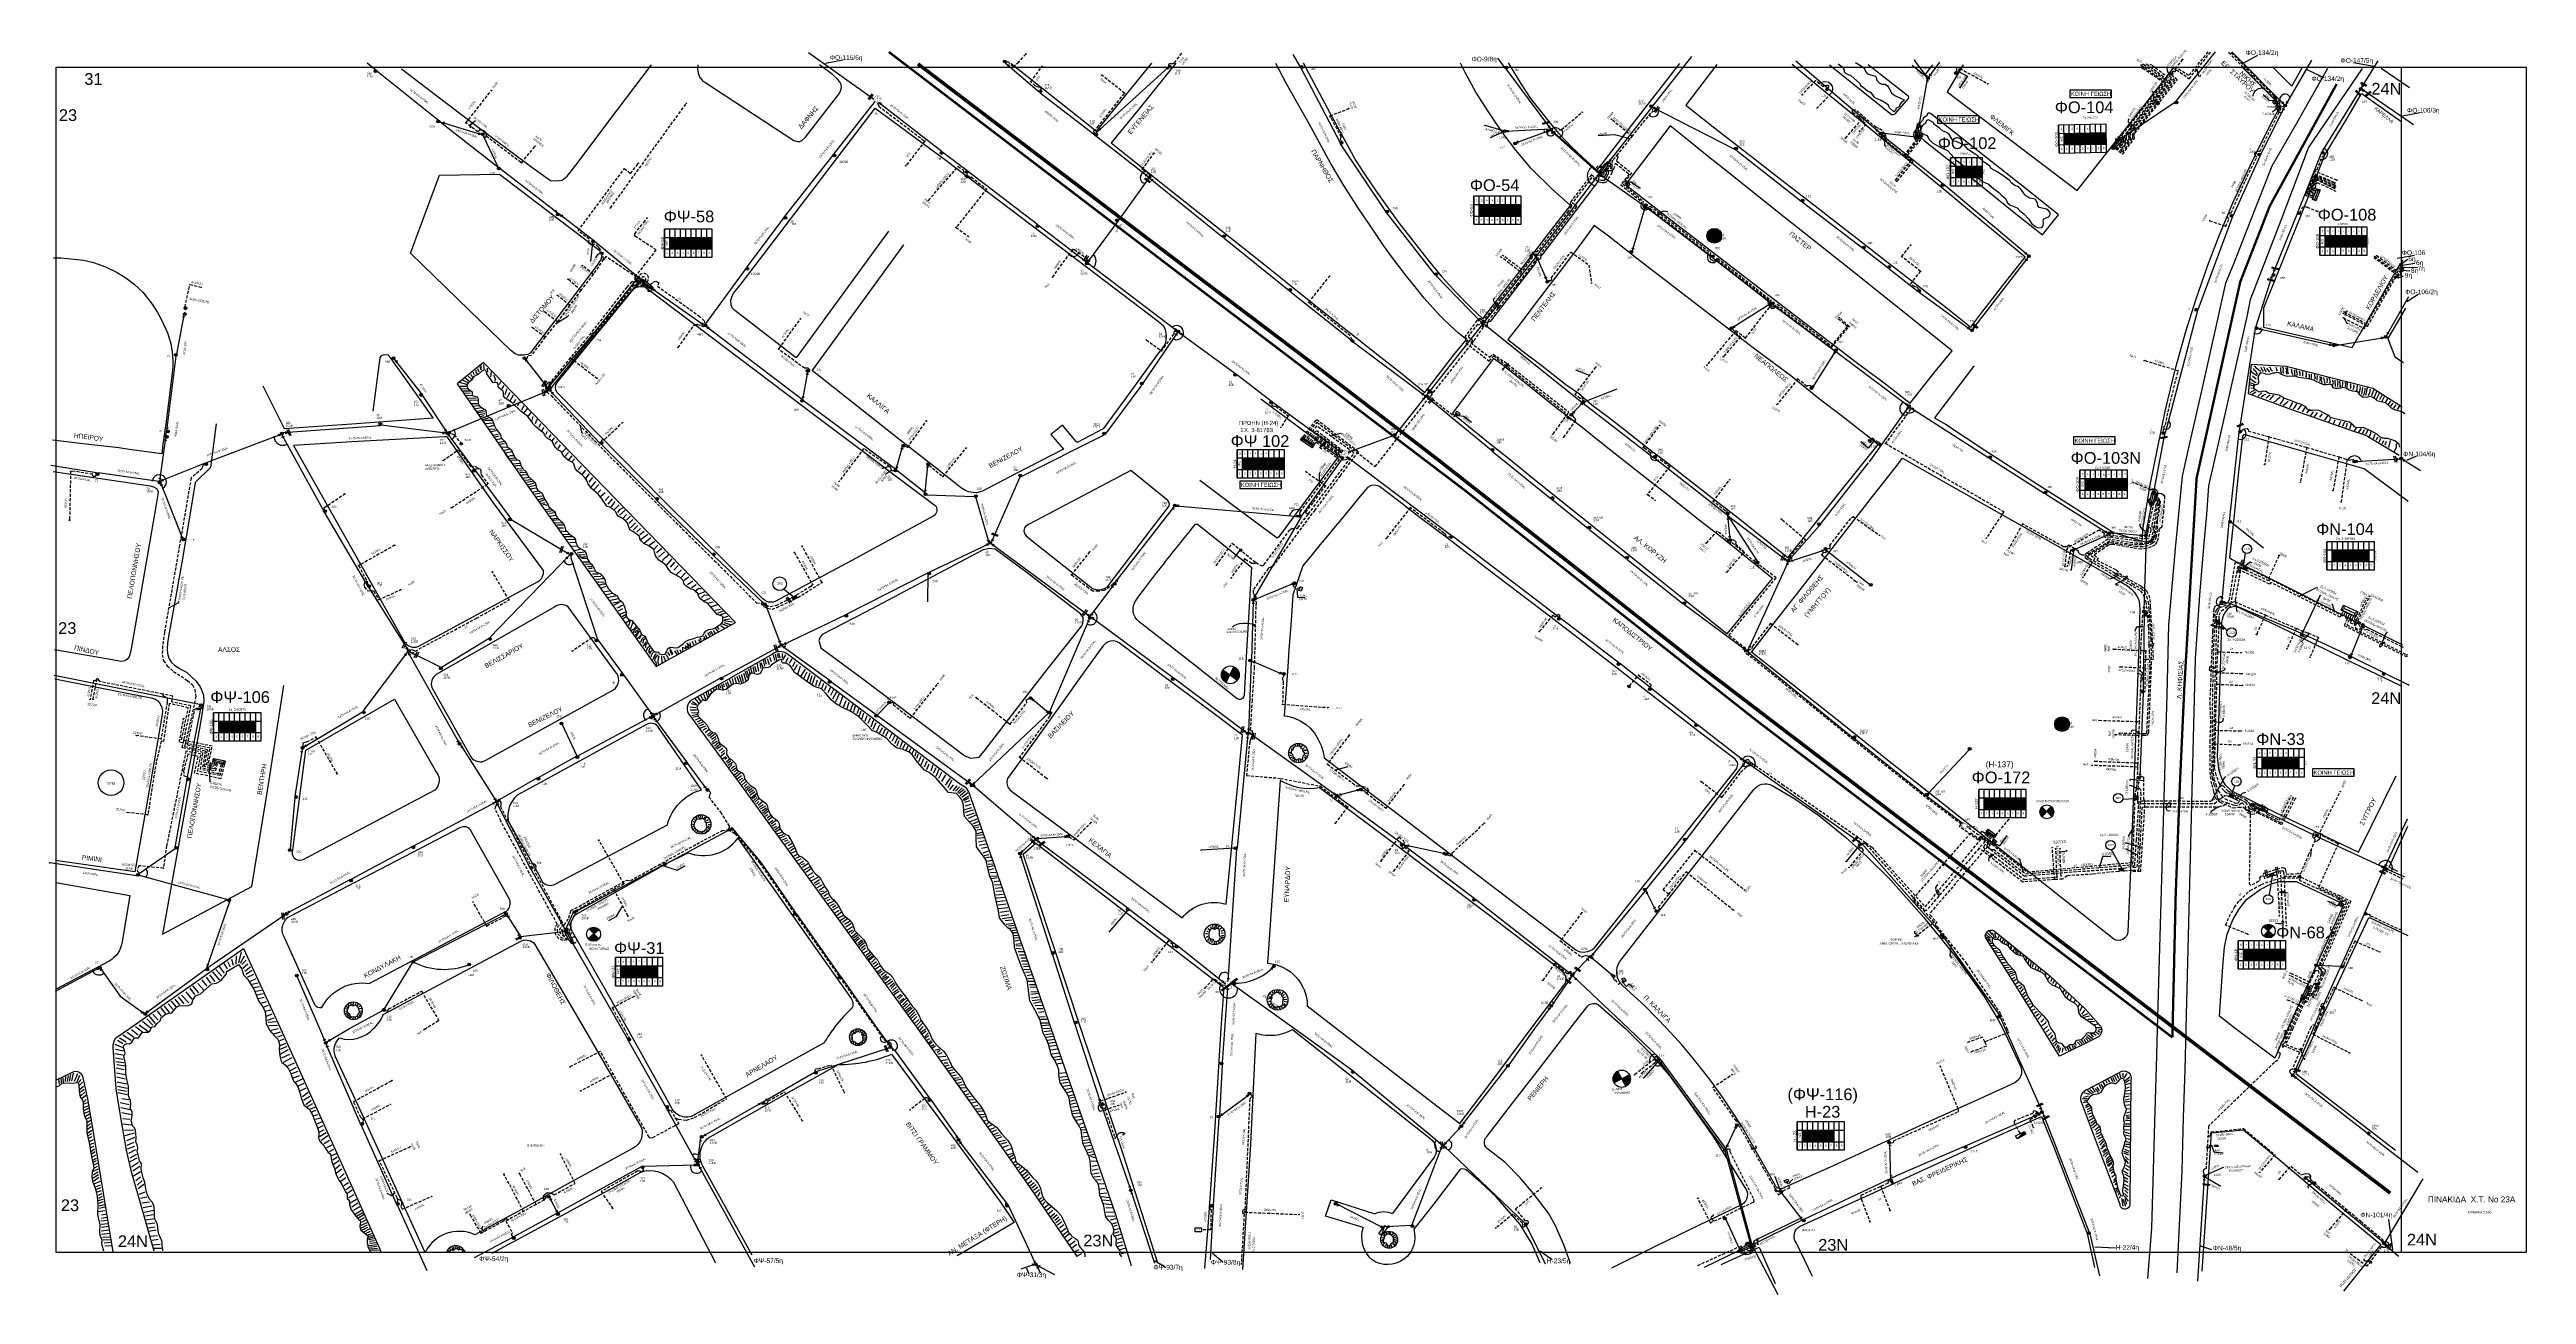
# Model space of a CAD drawing. Header units: millimetres. Extents: x 912 to 3023, y 735 to 1796.
import ezdxf
from ezdxf.enums import TextEntityAlignment as Align

# ---------------------------------------------------------------- set-up
doc = ezdxf.new("R2010")
doc.units = ezdxf.units.MM
doc.linetypes.add('CENTER', pattern=[50.8, 31.75, -6.35, 6.35, -6.35])
doc.linetypes.add('DASHED', pattern=[19.05, 12.7, -6.35])
for name, color, linetype in [('Link Box 4 Διευθύνσεων', 7, 'Continuous'), ('Pillar OTE', 7, 'Continuous'), ('Άγνωστα', 7, 'Continuous'), ('Ασφαλειοκιβώτια Χ.Τ 6 αναχωρήσεων', 7, 'Continuous'), ('Ασφαλειοκιβώτια Χ.Τ 9 αναχωρήσεων', 7, 'Continuous'), ('Γέφυρες Εναέριου Δικτύου', 7, 'Continuous'), ('Γυμνά εναέρια ΧΤ (3Φ)   3x50+35CU', 7, 'Continuous'), ('Γυμνά εναέρια ΧΤ (3Φ)   4x16AL', 7, 'Continuous'), ('Γυμνά εναέρια ΧΤ (3Φ)   4x16CU', 7, 'Continuous'), ('Γυμνά εναέρια ΧΤ (3Φ)   4x35AL', 7, 'Continuous'), ('Γυμνά εναέρια ΧΤ (3Φ)   4x35CU', 7, 'Continuous'), ('Γυμνά εναέρια ΧΤ (3Φ)   4x50AL', 7, 'Continuous'), ('Γυμνά εναέρια ΧΤ και ΦΟΠ (3Φ)   4x50+16AL', 7, 'Continuous'), ('Γυμνά εναέρια ΧΤ και ΦΟΠ (3Φ)   4x50+16AL @ 1', 7, 'Continuous'), ('Εναέρια παροχή ΧΤ 4x16', 7, 'SYN_LINE'), ('Εναέρια παροχή ΧΤ 4x25', 7, 'SYN_LINE'), ('Επιγραφές - Σχήματα', 7, 'Continuous'), ('Επιτοίχιο Κουτί', 7, 'Continuous'), ('Καλώδια ΧΤ   2x6AL', 7, 'DASHED'), ('Καλώδια ΧΤ   3x150+50AL', 7, 'DASHED'), ('Καλώδια ΧΤ   3x150+50CU', 7, 'DASHED'), ('Καλώδια ΧΤ   3x150AL+50XLPE', 7, 'DASHED'), ('Καλώδια ΧΤ   3x95+35 CU', 7, 'DASHED'), ('Καλώδια ΧΤ   3x95+35 XLPE', 7, 'DASHED'), ('Καλώδια ΧΤ   3x95+50 AL XLPE', 7, 'DASHED'), ('Καλώδια ΧΤ   3x95+50CU', 7, 'DASHED'), ('Καλώδια ΧΤ   4x16AL', 7, 'DASHED'), ('Καλώδια ΧΤ   4x25CU', 7, 'DASHED'), ('Καλώδια ΧΤ   4x50CU', 7, 'DASHED'), ('Μηχανική τομή', 7, 'Continuous'), ('Στύλος Ξύλινος', 7, 'Continuous'), ('Στύλος Ξύλινος @ 1', 7, 'Continuous'), ('Στύλος ΦΜ', 7, 'Continuous'), ('Στύλος ΦΜ @ 1', 7, 'Continuous'), ('Συνδέσεις', 7, 'Continuous'), ('Συνεστραμμένα ΧΤ   3x70+54.6+25 AL', 7, 'SYN_LINE'), ('Συνεστραμμένα ΧΤ   4x120+25 AL', 7, 'SYN_LINE'), ('Τομή', 7, 'Continuous'), ('Υποσταθμοί', 7, 'Continuous'), ('Υποσταθμός εναέριος 2 στύλων', 7, 'Continuous'), ('Υποσταθμός πόλεως', 7, 'Continuous'), ('Υπόβαθρο ΔΕΗ', 7, 'Continuous'), ('Υπόγεια Καλώδια Δικτύου ΧΤ      2Χ6 CU', 7, 'DASHED'), ('Υπόγεια Καλώδια Δικτύου ΧΤ   .04', 7, 'DASHED'), ('Υπόγεια Καλώδια Δικτύου ΧΤ   .075', 7, 'DASHED'), ('Υπόγεια Καλώδια Δικτύου ΧΤ   .15', 7, 'DASHED'), ('Υπόγεια καλώδια Δικτύου ΧΤ και Παρ. ΧΤ - 3X150+70 AL', 7, 'DASHED'), ('Υπόγεια καλώδια Παροχών ΧΤ   .0225', 7, 'DASHED'), ('Υπόγεια καλώδια Παροχών ΧΤ   .075', 7, 'DASHED'), ('Υπόγεια καλώδια Παροχών ΧΤ   .10 -', 7, 'DASHED'), ('Υπόγεια καλώδια Παροχών ΧΤ   .15', 7, 'DASHED'), ('Υπόγεια καλώδια Παροχών ΧΤ   4x16AL', 7, 'DASHED'), ('Υπόγεια καλώδια Παροχών ΧΤ   4x16CU', 7, 'DASHED'), ('Υπόγεια καλώδια Παροχών ΧΤ   4x25', 7, 'DASHED'), ('Υπόγεια καλώδια Παροχών ΧΤ   4x50AL', 7, 'DASHED'), ('Υπόγεια καλώδια Παροχών ΧΤ   4x6', 7, 'DASHED'), ('Χώρος', 7, 'Continuous')]:
    doc.layers.add(name, color=color, linetype=linetype)
doc.styles.add('arial', font='ARIAL.TTF')
doc.styles.get("Standard").update_dxf_attribs({"font": 'ARIAL.TTF'})
doc.linetypes.add('SYN_LINE', pattern='A,0.5,-0.0001,["/\\/\\/\\/",Standard,S=0.1,R=0,X=0,Y=-0.05],-0.25', length=0.7501)
doc.dimstyles.new('ISO-25', dxfattribs={"dimtxt": 2.5, "dimasz": 2.5, "dimexe": 1.25, "dimexo": 0.625, "dimtad": 1, "dimtxsty": 'Standard', "dimcen": 2.5, "dimadec": 0, "dimazin": 0, "dimtfac": 1, "dimtmove": 0, "dimatfit": 3, "dimfxl": 1, "dimarcsym": 0})

# ---------------------------------------------------------------- blocks, each defined once
blk = doc.blocks.new('ΥΠΑΡΧΩΝ ΤΣΙΜΕΝΤΕΝΙΟΣ ΣΤΥΛΟΣ')
at = {"layer": 'Στύλος ΦΜ'}
blk.add_hatch(color=7, dxfattribs=at).paths.add_polyline_path([(-1.3, -2.3, 0.574793), (2.6, 0, 0.268822), (1.3, 2.3)])
at = {"layer": 'Στύλος ΦΜ', "color": 7}
blk.add_line((-1.3, -2.3), (1.3, 2.3), dxfattribs=at)
blk.add_circle((0, 0), 2.62, dxfattribs=at)
at = {"layer": 'Στύλος ΦΜ', "flags": 4}
for tag, p in [('ΤΥΠΟΣ', (-4.9, 3)), ('ΑΡΙΘΜΟΣ', (-4.7, 8.1))]:
    blk.add_attdef(tag, p, '', height=4, dxfattribs=at)
blk = doc.blocks.new('ΥΠΟΣΤΑΘΜΟΣ ΕΝΑΕΡΙΟΣ ΕΠΙ 2 ΣΤΥΛΩΝ')
at = {"layer": 'Υποσταθμός εναέριος 2 στύλων', "linetype": 'Continuous'}
for points in [[(-12, -2.1, 0.574793), (-8.5, -0.1, 0.268822), (-9.6, 2)], [(9.7, -2.1, 0.574793), (13.2, -0.1, 0.268822), (12, 1.9)]]:
    blk.add_hatch(color=256, dxfattribs=at).paths.add_polyline_path(points)
for p, q in [((-12, -2.1), (-9.6, 2)), ((9.7, -2.1), (12, 1.9))]:
    blk.add_line(p, q, dxfattribs=at)
for centre in [(-10.8, -0.1), (10.8, -0.1)]:
    blk.add_circle(centre, 2.36, dxfattribs=at)
at = {"layer": 'Υποσταθμός πόλεως', "linetype": 'Continuous', "ltscale": 40}
blk.add_lwpolyline([(-8.6, 2.8), (8.6, 2.8), (8.6, -2.8), (-8.6, -2.8)], close=True, dxfattribs=at)
for points in [[(-5.8, 0), (-8.6, 2.8)], [(-8.6, -2.8), (-5.8, 0)], [(-5.8, 0), (5.8, 0)], [(5.8, 0), (8.6, 2.8)], [(8.6, -2.8), (5.8, 0)]]:
    blk.add_lwpolyline(points, dxfattribs=at)
at = {"layer": 'Υποσταθμός εναέριος 2 στύλων', "ltscale": 40, "flags": 1}
for tag, p in [('ΜΕΤΑΣΧΗΜΑΤΙΣΜΟΣ', (14.1, 2.5)), ('ΙΣΧΥΣ', (14.1, -0.3)), ('ΑΡΙΘΜΟΣ', (14.2, -3))]:
    blk.add_attdef(tag, p, '', height=1.8, dxfattribs=at)
blk = doc.blocks.new('ΥΠΑΡΧΩΝ ΞΥΛΙΝΟΣ ΣΤΥΛΟΣ')
at = {"layer": 'Στύλος Ξύλινος'}
h = blk.add_hatch(color=7, dxfattribs=at)
h.paths.add_polyline_path([(-2.6, 0, 0.270008), (-1.3, -2.3), (1.3, 2.3, 0.576266)])
h.paths.add_polyline_path([(-1.3, -2.3, 0.574793), (2.6, 0, 0.268822), (1.3, 2.3)])
at = {"layer": 'Στύλος Ξύλινος', "color": 7}
blk.add_line((-1.3, -2.3), (1.3, 2.3), dxfattribs=at)
blk.add_circle((0, 0), 2.62, dxfattribs=at)
at = {"layer": 'Στύλος Ξύλινος', "flags": 4}
for tag, p in [('ΑΡΙΘΜΟΣ', (-4.9, 8.6)), ('ΤΥΠΟΣ', (-4.8, 3.4))]:
    blk.add_attdef(tag, p, '', height=4, dxfattribs=at)
blk = doc.blocks.new('ΠΡΟΒΛΕΠΟΜΕΝΟΣ ΤΣΙΜΕΝΤΕΝΙΟΣ ΣΤΥΛΟΣ')
at = {"layer": 'Στύλος ΦΜ', "color": 7}
blk.add_line((-1.3, -2.3), (1.3, 2.3), dxfattribs=at)
blk.add_circle((0, 0), 2.62, dxfattribs=at)
at = {"layer": 'Στύλος ΦΜ', "flags": 4}
for tag, p in [('ΑΡΙΘΜΟΣ', (-4, 8.3)), ('ΤΥΠΟΣ', (-4.1, 3.2))]:
    blk.add_attdef(tag, p, '', height=4, dxfattribs=at)
blk = doc.blocks.new('LINK BOX 4 ΑΝΑΧΩΡΗΣΕΩΝ')
at = {"layer": 'Link Box 4 Διευθύνσεων', "ltscale": 40}
blk.add_hatch(color=256, dxfattribs=at).paths.add_polyline_path([(-3.5, 0), (-3.5, -4.7), (3.5, -4.7), (3.5, 0)])
for p, q in [((-3.5, 0), (-5.3, 0)), ((5.3, 0), (3.5, 0)), ((-3.5, -4.7), (-5.3, -4.7)), ((5.3, -4.7), (3.5, -4.7))]:
    blk.add_line(p, q, dxfattribs=at)
blk.add_lwpolyline([(-3.5, -4.7), (-3.5, 0), (3.5, 0), (3.5, -4.7)], close=True, dxfattribs=at)
blk = doc.blocks.new('ΥΠΟΣΤΑΘΜΟΣ ΠΟΛΕΩΣ 8 ΑΝΑΧΩΡΗΣΕΩΝ')
at = {"layer": 'Υποσταθμός πόλεως', "linetype": 'Continuous', "ltscale": 40}
for p, q in [((-8.2, -2.8), (-8.2, -4)), ((-5.9, -2.8), (-5.9, -4)), ((-3.5, -2.8), (-3.5, -4)), ((-1.3, -2.8), (-1.3, -4)), ((1.2, -2.8), (1.2, -4)), ((3.6, -2.8), (3.6, -4)), ((6, -2.8), (6, -4)), ((8.2, -2.8), (8.2, -4))]:
    blk.add_line(p, q, dxfattribs=at)
blk.add_lwpolyline([(-8.6, 2.8), (8.6, 2.8), (8.6, -2.8), (-8.6, -2.8)], close=True, dxfattribs=at)
for points in [[(-5.8, 0), (-8.6, 2.8)], [(5.8, 0), (8.6, 2.8)], [(-8.6, -2.8), (-5.8, 0)], [(-5.8, 0), (5.8, 0)], [(8.6, -2.8), (5.8, 0)]]:
    blk.add_lwpolyline(points, dxfattribs=at)
at = {"layer": 'Υποσταθμός πόλεως', "linetype": 'SYN_LINE', "ltscale": 40, "flags": 1}
for tag, p in [('ΜΕΤΑΣΧΗΜΑΤΙΣΜΟΣ', (9.6, 1.4)), ('ΙΣΧΥΣ', (9.6, -1.4)), ('ΑΡΙΘΜΟΣ', (9.7, -4.1))]:
    blk.add_attdef(tag, p, '', height=1.8, dxfattribs=at)
blk = doc.blocks.new('ΜΗΧΑΝΙΚΗ ΤΟΜΗ')
at = {"layer": 'Μηχανική τομή', "ltscale": 40}
for p, q in [((-1.9, 0.8), (1.9, 0.8)), ((1.9, 0), (-1.9, 0))]:
    blk.add_line(p, q, dxfattribs=at)
blk = doc.blocks.new('ΤΟΜΗ')
at = {"layer": 'Τομή', "ltscale": 40}
for p, q in [((-5.7, 0), (5.7, 0)), ((5.7, -2.3), (-5.7, -2.3))]:
    blk.add_line(p, q, dxfattribs=at)
blk = doc.blocks.new('_ΣΥΝΔΕΣΗ')
at = {"layer": 'Συνδέσεις', "linetype": 'SYN_LINE', "ltscale": 40}
blk.add_hatch(color=256, dxfattribs=at).paths.add_polyline_path([(0.5, 0, 1), (-0.5, 0, 1)])
at = {"layer": 'Συνδέσεις'}
blk.add_circle((0, 0), 0.5, dxfattribs=at)
blk = doc.blocks.new('ΑΣΦΑΛΕΙΟΚΙΒΩΤΙΟ ΥΠΟΣΤΑΘΜΟΥ 9 ΑΝΑΧΩΡΗΣΕΩΝ')
at = {"layer": 'Ασφαλειοκιβώτια Χ.Τ 9 αναχωρήσεων', "ltscale": 40}
for p, q in [((-23.8, 40.4), (24, 40.4)), ((-23.8, 31.4), (24, 31.4)), ((-23.8, 22.4), (24, 22.4)), ((-23.8, 13.4), (24, 13.4)), ((-23.8, 4.4), (24, 4.4)), ((-9.7, 40.4), (-9.7, -40.6)), ((9.9, 40.4), (9.9, -40.6)), ((-23.8, -4.6), (24, -4.6)), ((-23.8, -13.6), (24, -13.6)), ((-23.8, -22.6), (24, -22.6)), ((-23.8, -31.6), (24, -31.6))]:
    blk.add_line(p, q, dxfattribs=at)
at = {"layer": 'Ασφαλειοκιβώτια Χ.Τ 9 αναχωρήσεων'}
blk.add_lwpolyline([(-23.8, -40.6), (24, -40.6), (24, 40.4), (-23.8, 40.4)], close=True, dxfattribs=at)
for s, p in [('1', (-18.3, 37.2)), ('2', (-18.3, 28.7)), ('3', (-18.3, 19.6)), ('4', (-18.3, 10.6)), ('5', (-18.3, 1.6)), ('6', (-18.3, -7.6)), ('7', (-18.3, -15.8)), ('8', (-18.3, -25.5)), ('9', (-18.3, -34.2))]:
    blk.add_text(s, height=3.6, rotation=270, dxfattribs=at).set_placement(p)
at = {"layer": 'Ασφαλειοκιβώτια Χ.Τ 9 αναχωρήσεων', "ltscale": 40}
for tag, height, p in [('ΟΝΟΜΑ', 5, (-0.2, 44.3)), ('ΚΕΙΜΕΝΟ 1', 2, (17.1, 35.6)), ('ΚΕΙΜΕΝΟ 2', 2, (17.1, 26.9)), ('ΚΕΙΜΕΝΟ 3', 2, (17.1, 17.7)), ('ΚΕΙΜΕΝΟ 4', 2, (17.1, 8.7)), ('ΚΕΙΜΕΝΟ 5', 2, (17.1, -0.1)), ('ΣΧ', 2, (-0.1, -42.6)), ('ΚΕΙΜΕΝΟ 6', 2, (17.1, -9.1)), ('ΚΕΙΜΕΝΟ 7', 2, (17.1, -18.1)), ('ΚΕΙΜΕΝΟ 8', 2, (17.1, -26.9)), ('ΚΕΙΜΕΝΟ 9', 2, (17.1, -36))]:
    blk.add_attdef(tag, text='', height=height, dxfattribs=at).set_placement(p, align=Align.MIDDLE_CENTER)
blk = doc.blocks.new('ΑΣΦΑΛΕΙΟΚΙΒΩΤΙΟ ΥΠΟΣΤΑΘΜΟΥ 6 ΑΝΑΧΩΡΗΣΕΩΝ')
at = {"layer": 'Ασφαλειοκιβώτια Χ.Τ 6 αναχωρήσεων', "ltscale": 40}
for p, q in [((-23.9, 27), (23.9, 27)), ((-23.9, 18), (23.9, 18)), ((-23.9, 9), (23.9, 9)), ((-23.9, 0), (23.9, 0)), ((-9.8, 27), (-9.8, -27)), ((9.8, 27), (9.8, -27)), ((-23.9, -9), (23.9, -9)), ((-23.9, -18), (23.9, -18))]:
    blk.add_line(p, q, dxfattribs=at)
at = {"layer": 'Ασφαλειοκιβώτια Χ.Τ 6 αναχωρήσεων'}
blk.add_lwpolyline([(-23.9, -27), (23.9, -27), (23.9, 27), (-23.9, 27)], close=True, dxfattribs=at)
for s, p in [('1', (-18.6, 23.8)), ('2', (-18.6, 15.2)), ('3', (-18.6, 6.2)), ('4', (-18.6, -2.9)), ('5', (-18.6, -11.9)), ('6', (-18.6, -21))]:
    blk.add_text(s, height=3.6, rotation=270, dxfattribs=at).set_placement(p)
at = {"layer": 'Ασφαλειοκιβώτια Χ.Τ 6 αναχωρήσεων', "ltscale": 40}
for tag, height, p in [('ΟΝΟΜΑ', 5, (-0.3, 31.7)), ('ΚΕΙΜΕΝΟ 1', 2, (17, 22.4)), ('ΚΕΙΜΕΝΟ 2', 2, (17, 13.7)), ('ΚΕΙΜΕΝΟ 3', 2, (17, 4.3)), ('ΣΧ', 2, (-0.2, -29.2)), ('ΚΕΙΜΕΝΟ 4', 2, (17, -4.7)), ('ΚΕΙΜΕΝΟ 5', 2, (17, -13.5)), ('ΚΕΙΜΕΝΟ 6', 2, (17, -22.4))]:
    blk.add_attdef(tag, text='', height=height, dxfattribs=at).set_placement(p, align=Align.MIDDLE_CENTER)
blk = doc.blocks.new('ΥΠΟΣΤΑΘΜΟΣ ΠΟΛΕΩΣ 6 ΑΝΑΧΩΡΗΣΕΩΝ')
at = {"layer": 'Υποσταθμός πόλεως', "linetype": 'Continuous', "ltscale": 40}
for p, q in [((-8.2, -2.8), (-8.2, -4)), ((-5, -2.8), (-5, -4)), ((-1.7, -2.8), (-1.7, -4)), ((1.7, -2.8), (1.7, -4)), ((5.1, -2.8), (5.1, -4)), ((8.2, -2.8), (8.2, -4))]:
    blk.add_line(p, q, dxfattribs=at)
blk.add_lwpolyline([(-8.6, 2.8), (8.6, 2.8), (8.6, -2.8), (-8.6, -2.8)], close=True, dxfattribs=at)
for points in [[(-5.8, 0), (-8.6, 2.8)], [(5.8, 0), (8.6, 2.8)], [(-8.6, -2.8), (-5.8, 0)], [(-5.8, 0), (5.8, 0)], [(8.6, -2.8), (5.8, 0)]]:
    blk.add_lwpolyline(points, dxfattribs=at)
at = {"layer": 'Υποσταθμός πόλεως', "linetype": 'SYN_LINE', "ltscale": 40, "flags": 1}
for tag, p in [('ΜΕΤΑΣΧΗΜΑΤΙΣΜΟΣ', (9.6, 1.9)), ('ΙΣΧΥΣ', (9.6, -0.9)), ('ΑΡΙΘΜΟΣ', (9.7, -3.6))]:
    blk.add_attdef(tag, p, '', height=1.8, dxfattribs=at)
blk = doc.blocks.new('υποσταθμος σε κλειστο χωρο')
at = {"layer": 'Υποσταθμοί', "ltscale": 40}
blk.add_hatch(color=256, dxfattribs=at).paths.add_polyline_path([(-9.5, -3.1), (9.5, -3.1), (9.5, 3.1)])
blk.add_lwpolyline([(-9.5, -3.1), (-9.5, 3.1), (9.5, 3.1), (9.5, -3.1)], close=True, dxfattribs=at)
blk.add_lwpolyline([(-9.5, -3.1), (9.5, 3.1)], dxfattribs=at)
blk = doc.blocks.new('ΥΠΑΡΧΩΝ ΥΠΟΣΤΑΘΜΟΣ ΣΕ ΚΛΕΙΣΤΟ ΧΩΡΟ')
at = {"layer": 'Υποσταθμοί'}
blk.add_blockref('υποσταθμος σε κλειστο χωρο', (0, 0), dxfattribs=at)
at = {"layer": 'Υποσταθμοί', "linetype": 'SYN_LINE', "ltscale": 40, "flags": 1}
for tag, p in [('ΜΕΤΑΣΧΗΜΑΤΙΣΜΟΣ', (10.7, 2.2)), ('ΙΣΧΥΣ', (10.6, -0.9)), ('ΑΡΙΘΜΟΣ', (10.8, -3.9))]:
    blk.add_attdef(tag, p, '', height=2, dxfattribs=at)
blk = doc.blocks.new('ΠΡΟΒΛΕΠΟΜΕΝΟΣ ΥΠΟΣΤΑΘΜΟΣ ΣΕ ΚΛΕΙΣΤΟ ΧΩΡΟ')
at = {"layer": 'Υποσταθμοί', "ltscale": 40}
blk.add_line((-9.5, -3.1), (9.5, 3.1), dxfattribs=at)
blk.add_lwpolyline([(-9.5, -3.1), (-9.5, 3.1), (9.5, 3.1), (9.5, -3.1)], close=True, dxfattribs=at)
at = {"layer": 'Υποσταθμοί', "linetype": 'SYN_LINE', "ltscale": 40, "flags": 1}
for tag, p in [('ΜΕΤΑΣΧΗΜΑΤΙΣΜΟΣ', (11.6, 2.3)), ('ΙΣΧΥΣ', (11.6, -0.8)), ('ΑΡΙΘΜΟΣ', (11.7, -3.8))]:
    blk.add_attdef(tag, p, '', height=2, dxfattribs=at)
blk = doc.blocks.new('PILLAR ΟΤΕ')
at = {"layer": 'Pillar OTE', "ltscale": 40}
blk.add_lwpolyline([(-3.3, 2), (3.4, 2), (3.4, -2), (-3.3, -2)], close=True, dxfattribs=at)
at = {"layer": 'Pillar OTE', "insert": (-1.8, 0.7), "char_height": 1.357, "width": 109.961, "attachment_point": 1}
blk.add_mtext('{\\fArial|b1|i0|c161|p34;OTE}', dxfattribs=at)
blk = doc.blocks.new('ΧΩΡΟΣ')
at = {"layer": 'Χώρος', "ltscale": 40, "true_color": 0xff4747}
blk.add_hatch(color=13, dxfattribs=at).paths.add_polyline_path([(12.2, -0.2, 1), (-13, -0.2, 1)])
at = {"layer": 'Χώρος', "ltscale": 40}
blk.add_circle((-0.4, -0.2), 12.6, dxfattribs=at)
at = {"layer": 'Χώρος', "ltscale": 30, "insert": (-3.1, 9.6), "char_height": 5.4, "width": 408.891, "attachment_point": 1}
blk.add_mtext('Φ', dxfattribs=at)
at = {"layer": 'Χώρος', "ltscale": 40}
blk.add_attdef('ΑΡΙΘΜΟΣ_001', (-0.3, -4), '', height=5.4, dxfattribs=at)
blk = doc.blocks.new('ΥΠΟΣΤΑΘΜΟΣ ΠΟΛΕΩΣ 9 ΑΝΑΧΩΡΗΣΕΩΝ')
at = {"layer": 'Υποσταθμός πόλεως', "ltscale": 40}
for p, q in [((-9.6, -2.8), (-9.6, -4)), ((-7.1, -2.8), (-7.1, -4)), ((-4.8, -2.8), (-4.8, -4)), ((-2.4, -2.8), (-2.4, -4)), ((0.1, -2.8), (0.1, -4)), ((2.5, -2.8), (2.5, -4)), ((5, -2.8), (5, -4)), ((7.5, -2.8), (7.5, -4)), ((9.6, -2.8), (9.6, -4))]:
    blk.add_line(p, q, dxfattribs=at)
blk.add_lwpolyline([(-10, 2.8), (10, 2.8), (10, -2.8), (-10, -2.8)], close=True, dxfattribs=at)
for points in [[(-7.2, 0), (-10, 2.8)], [(-10, -2.8), (-7.2, 0)], [(-7.2, 0), (7.2, 0)], [(7.2, 0), (10, 2.8)], [(10, -2.8), (7.2, 0)]]:
    blk.add_lwpolyline(points, dxfattribs=at)
at = {"layer": 'Υποσταθμός πόλεως', "linetype": 'SYN_LINE', "ltscale": 40, "flags": 1}
for tag, p in [('ΜΕΤΑΣΧΗΜΑΤΙΣΜΟΣ', (10.8, 1.7)), ('ΙΣΧΥΣ', (10.8, -1.1)), ('ΑΡΙΘΜΟΣ', (10.9, -3.8))]:
    blk.add_attdef(tag, p, '', height=1.8, dxfattribs=at)
blk = doc.blocks.new('ΕΠΙΤΟΙΧΙΟ ΚΟΥΤΙ')
at = {"layer": 'Επιτοίχιο Κουτί', "ltscale": 40}
blk.add_lwpolyline([(-2.1, 1.4), (1.9, 1.4), (1.9, -1.4), (-2.1, -1.4)], close=True, dxfattribs=at)
blk = doc.blocks.new('TSONTA XT1')
at = {"ltscale": 40}
h = blk.add_hatch(color=256, dxfattribs=at)
h.dxf.hatch_style = 1
h.paths.add_polyline_path([(596, 2487.7), (597.1, 2488.8), (596, 2489.9), (594.9, 2488.8)])
blk.add_lwpolyline([(594.9, 2488.8), (596, 2489.9), (597.1, 2488.8), (596, 2487.7)], close=True, dxfattribs=at)

msp = doc.modelspace()

# ---------------------------------------------------------------- hatches: boundary and pattern name
h = msp.add_hatch(color=6)
h.dxf.hatch_style = 1
h.paths.add_polyline_path([(1964.8, 1447.8), (1960.3, 1447.8), (1960.3, 1438), (1964.8, 1438)])
h = msp.add_hatch(color=3)
h.dxf.hatch_style = 1
h.paths.add_polyline_path([(2597.1, 1158), (2592.6, 1158), (2592.6, 1148.2), (2597.1, 1148.2)])
at = {"layer": 'Pillar OTE', "ltscale": 40}
h = msp.add_hatch(color=256, dxfattribs=at)
h.dxf.hatch_style = 1
h.paths.add_polyline_path([(2254.3, 1684.6), (2254.9, 1684.5), (2254.6, 1685)])
at = {"layer": 'Ασφαλειοκιβώτια Χ.Τ 6 αναχωρήσεων'}
for color, points in [(27, [(2541.5, 1696.7), (2537, 1696.7), (2537, 1686.8), (2541.5, 1686.8)]), (154, [(2546, 1696.7), (2541.5, 1696.7), (2541.5, 1686.8), (2546, 1686.8)]), (133, [(2550.5, 1696.7), (2546, 1696.7), (2546, 1686.8), (2550.5, 1686.8)]), (2, [(2555, 1696.7), (2550.5, 1696.7), (2550.5, 1686.8), (2555, 1686.8)]), (1, [(2559.5, 1696.7), (2555, 1696.7), (2555, 1686.8), (2559.5, 1686.8)])]:
    msp.add_hatch(color=color, dxfattribs=at).paths.add_polyline_path(points)
at = {"layer": 'Ασφαλειοκιβώτια Χ.Τ 9 αναχωρήσεων'}
for color, points in [(1, [(2633.6, 1724.6), (2629.1, 1724.5), (2629.3, 1714.7), (2633.8, 1714.8)]), (2, [(2638.1, 1724.7), (2633.6, 1724.6), (2633.8, 1714.8), (2638.3, 1714.9)]), (154, [(2642.6, 1724.8), (2638.1, 1724.7), (2638.3, 1714.9), (2642.8, 1715)]), (85, [(2647.1, 1724.9), (2642.6, 1724.8), (2642.8, 1715), (2647.3, 1715.1)]), (27, [(2651.6, 1725), (2647.1, 1724.9), (2647.3, 1715.1), (2651.8, 1715.2)]), (6, [(2656.1, 1725.1), (2651.6, 1725), (2651.8, 1715.2), (2656.3, 1715.2)]), (30, [(2660.6, 1725.2), (2656.1, 1725.1), (2656.3, 1715.2), (2660.8, 1715.3)]), (62, [(2665.1, 1725.2), (2660.6, 1725.2), (2660.8, 1715.3), (2665.3, 1715.4)]), (2, [(2130.5, 1663.8), (2130.5, 1654), (2135, 1654), (2135, 1663.8)]), (151, [(2135, 1663.8), (2135, 1654), (2139.5, 1654), (2139.5, 1663.8)]), (1, [(2139.5, 1663.8), (2139.5, 1654), (2144, 1654), (2144, 1663.8)]), (62, [(2144, 1663.8), (2144, 1654), (2148.5, 1654), (2148.5, 1663.8)]), (6, [(2148.5, 1663.8), (2148.5, 1654), (2153, 1654), (2153, 1663.8)]), (85, [(2153, 1663.8), (2153, 1654), (2157.5, 1654), (2157.5, 1663.8)]), (30, [(2157.5, 1663.8), (2157.5, 1654), (2162, 1654), (2162, 1663.8)]), (154, [(2162, 1663.8), (2162, 1654), (2166.5, 1654), (2166.5, 1663.8)]), (2, [(1445.3, 1635.9), (1440.8, 1635.9), (1440.8, 1626), (1445.3, 1626)]), (173, [(1449.8, 1635.9), (1445.3, 1635.9), (1445.3, 1626), (1449.8, 1626)]), (30, [(1454.3, 1635.9), (1449.8, 1635.9), (1449.8, 1626), (1454.3, 1626)]), (6, [(1458.8, 1635.9), (1454.3, 1635.9), (1454.3, 1626), (1458.8, 1626)]), (151, [(1463.3, 1635.9), (1458.8, 1635.9), (1458.8, 1626), (1463.3, 1626)]), (85, [(1467.8, 1635.9), (1463.3, 1635.9), (1463.3, 1626), (1467.8, 1626)]), (27, [(1472.3, 1635.9), (1467.8, 1635.9), (1467.8, 1626), (1472.3, 1626)]), (6, [(2856.1, 1637.6), (2851.6, 1637.6), (2851.6, 1627.8), (2856.1, 1627.8)]), (154, [(2860.6, 1637.6), (2856.1, 1637.6), (2856.1, 1627.8), (2860.6, 1627.8)]), (27, [(2865.1, 1637.6), (2860.6, 1637.6), (2860.6, 1627.8), (2865.1, 1627.8)]), (62, [(2869.6, 1637.6), (2865.1, 1637.6), (2865.1, 1627.8), (2869.6, 1627.8)]), (1, [(2874.1, 1637.6), (2869.6, 1637.6), (2869.6, 1627.8), (2874.1, 1627.8)]), (30, [(2878.6, 1637.6), (2874.1, 1637.6), (2874.1, 1627.8), (2878.6, 1627.8)]), (151, [(2883.1, 1637.6), (2878.6, 1637.6), (2878.6, 1627.8), (2883.1, 1627.8)]), (173, [(2887.6, 1637.6), (2883.1, 1637.6), (2883.1, 1627.8), (2887.6, 1627.8)]), (1, [(1933.3, 1447.8), (1928.8, 1447.8), (1928.8, 1438), (1933.3, 1438)]), (151, [(1937.8, 1447.8), (1933.3, 1447.8), (1933.3, 1438), (1937.8, 1438)]), (173, [(1942.3, 1447.8), (1937.8, 1447.8), (1937.8, 1438), (1942.3, 1438)]), (27, [(1946.8, 1447.8), (1942.3, 1447.8), (1942.3, 1438), (1946.8, 1438)]), (87, [(1951.3, 1447.8), (1946.8, 1447.8), (1946.8, 1438), (1951.3, 1438)]), (133, [(1955.8, 1447.8), (1951.3, 1447.8), (1951.3, 1438), (1955.8, 1438)]), (30, [(1960.3, 1447.8), (1955.8, 1447.8), (1955.8, 1438), (1960.3, 1438)]), (85, [(2651.7, 1430.2), (2647.2, 1430.2), (2647.2, 1420.4), (2651.7, 1420.4)]), (27, [(2656.2, 1430.2), (2651.7, 1430.2), (2651.7, 1420.4), (2656.2, 1420.4)]), (173, [(2660.7, 1430.2), (2656.2, 1430.2), (2656.2, 1420.4), (2660.7, 1420.4)]), (133, [(2665.2, 1430.2), (2660.7, 1430.2), (2660.7, 1420.4), (2665.2, 1420.4)]), (151, [(2669.7, 1430.2), (2665.2, 1430.2), (2665.2, 1420.4), (2669.7, 1420.4)]), (30, [(2674.2, 1430.2), (2669.7, 1430.2), (2669.7, 1420.4), (2674.2, 1420.4)]), (2, [(2678.7, 1430.2), (2674.2, 1430.2), (2674.2, 1420.4), (2678.7, 1420.4)]), (6, [(2683.2, 1430.2), (2678.7, 1430.2), (2678.7, 1420.4), (2683.2, 1420.4)]), (1, [(2862.2, 1369.4), (2857.7, 1369.4), (2857.7, 1359.6), (2862.2, 1359.6)]), (27, [(2866.7, 1369.4), (2862.2, 1369.4), (2862.2, 1359.6), (2866.7, 1359.6)]), (6, [(2871.2, 1369.4), (2866.7, 1369.4), (2866.7, 1359.6), (2871.2, 1359.6)]), (85, [(2875.7, 1369.4), (2871.2, 1369.4), (2871.2, 1359.6), (2875.7, 1359.6)]), (133, [(2880.2, 1369.4), (2875.7, 1369.4), (2875.7, 1359.6), (2880.2, 1359.6)]), (173, [(2884.7, 1369.4), (2880.2, 1369.4), (2880.2, 1359.6), (2884.7, 1359.6)]), (30, [(2889.2, 1369.4), (2884.7, 1369.4), (2884.7, 1359.6), (2889.2, 1359.6)]), (2, [(1060.8, 1223.5), (1056.3, 1223.5), (1056.3, 1213.6), (1060.8, 1213.6)]), (27, [(1065.3, 1223.5), (1060.8, 1223.5), (1060.8, 1213.6), (1065.3, 1213.7)]), (62, [(1069.8, 1223.5), (1065.3, 1223.5), (1065.3, 1213.7), (1069.8, 1213.7)]), (5, [(1074.3, 1223.5), (1069.8, 1223.5), (1069.8, 1213.7), (1074.3, 1213.7)]), (30, [(1078.8, 1223.5), (1074.3, 1223.5), (1074.3, 1213.7), (1078.8, 1213.7)]), (6, [(1083.3, 1223.5), (1078.8, 1223.5), (1078.8, 1213.7), (1083.3, 1213.7)]), (85, [(1087.8, 1223.5), (1083.3, 1223.5), (1083.3, 1213.7), (1087.8, 1213.7)]), (5, [(2802.7, 1192.8), (2798.2, 1192.8), (2798.2, 1182.9), (2802.7, 1182.9)]), (27, [(2807.2, 1192.8), (2802.7, 1192.8), (2802.7, 1182.9), (2807.2, 1182.9)]), (85, [(2811.7, 1192.8), (2807.2, 1192.8), (2807.2, 1182.9), (2811.7, 1182.9)]), (133, [(2816.2, 1192.8), (2811.7, 1192.8), (2811.7, 1182.9), (2816.2, 1182.9)]), (2, [(2820.7, 1192.8), (2816.2, 1192.8), (2816.2, 1182.9), (2820.7, 1182.9)]), (6, [(2825.2, 1192.8), (2820.7, 1192.8), (2820.7, 1182.9), (2825.2, 1182.9)]), (30, [(2829.7, 1192.8), (2825.2, 1192.8), (2825.2, 1182.9), (2829.7, 1182.9)]), (133, [(2565.6, 1158), (2561.1, 1158), (2561.1, 1148.2), (2565.6, 1148.2)]), (27, [(2570.1, 1158), (2565.6, 1158), (2565.6, 1148.2), (2570.1, 1148.2)]), (2, [(2574.6, 1158), (2570.1, 1158), (2570.1, 1148.2), (2574.6, 1148.2)]), (85, [(2579.1, 1158), (2574.6, 1158), (2574.6, 1148.2), (2579.1, 1148.2)]), (1, [(2583.6, 1158), (2579.1, 1158), (2579.1, 1148.2), (2583.6, 1148.2)]), (6, [(2588.1, 1158), (2583.6, 1158), (2583.6, 1148.2), (2588.1, 1148.2)]), (30, [(2592.6, 1158), (2588.1, 1158), (2588.1, 1148.2), (2592.6, 1148.2)]), (27, [(1403.4, 1014.6), (1398.9, 1014.6), (1398.9, 1004.8), (1403.4, 1004.8)]), (62, [(1407.9, 1014.6), (1403.4, 1014.6), (1403.4, 1004.8), (1407.9, 1004.8)]), (85, [(1412.4, 1014.6), (1407.9, 1014.6), (1407.9, 1004.8), (1412.4, 1004.8)]), (6, [(1416.9, 1014.6), (1412.4, 1014.6), (1412.4, 1004.8), (1416.9, 1004.8)]), (133, [(1421.4, 1014.6), (1416.9, 1014.6), (1416.9, 1004.8), (1421.4, 1004.8)]), (30, [(1425.9, 1014.6), (1421.4, 1014.6), (1421.4, 1004.8), (1425.9, 1004.8)]), (173, [(1430.4, 1014.6), (1425.9, 1014.6), (1425.9, 1004.8), (1430.4, 1004.8)]), (30, [(2786.6, 1029.1), (2782.1, 1029.1), (2782.1, 1019.3), (2786.6, 1019.3)]), (1, [(2791.1, 1029.1), (2786.6, 1029.1), (2786.6, 1019.3), (2791.1, 1019.3)]), (85, [(2795.6, 1029.1), (2791.1, 1029.1), (2791.1, 1019.3), (2795.6, 1019.3)]), (6, [(2800.1, 1029.1), (2795.6, 1029.1), (2795.6, 1019.3), (2800.1, 1019.3)]), (173, [(2804.6, 1029.1), (2800.1, 1029.1), (2800.1, 1019.3), (2804.6, 1019.3)]), (133, [(2809.1, 1029.1), (2804.6, 1029.1), (2804.6, 1019.3), (2809.1, 1019.3)]), (27, [(2813.6, 1029.1), (2809.1, 1029.1), (2809.1, 1019.3), (2813.6, 1019.3)]), (62, [(2818.1, 1029.1), (2813.6, 1029.1), (2813.6, 1019.3), (2818.1, 1019.3)]), (27, [(2406.2, 864.8), (2410.7, 864.8), (2410.7, 874.6), (2406.2, 874.6)]), (151, [(2410.7, 864.8), (2415.2, 864.8), (2415.2, 874.6), (2410.7, 874.6)]), (30, [(2415.2, 864.8), (2419.7, 864.8), (2419.7, 874.6), (2415.2, 874.6)]), (2, [(2419.7, 864.8), (2424.2, 864.8), (2424.2, 874.6), (2419.7, 874.6)]), (85, [(2424.2, 864.8), (2428.7, 864.8), (2428.7, 874.6), (2424.2, 874.6)]), (62, [(2428.7, 864.8), (2433.2, 864.8), (2433.2, 874.6), (2428.7, 874.6)])]:
    msp.add_hatch(color=color, dxfattribs=at).paths.add_polyline_path(points)
at = {"layer": 'Επιγραφές - Σχήματα'}
for points in [[(2024.1, 1547.5), (2022.3, 1548.9), (2023.1, 1546.1)], [(2358.5, 1189.1), (2356.7, 1190.5), (2357.5, 1187.7)]]:
    msp.add_hatch(color=256, dxfattribs=at).paths.add_polyline_path(points)
h = msp.add_hatch(color=1, dxfattribs=at)
h.paths.add_polyline_path([(1921.6, 1269.7), (1918.1, 1262.9), (1924.6, 1258.4, 0.158448), (1926.1, 1262.8, 0.294059)])
h.paths.add_polyline_path([(1918.1, 1262.9), (1912.1, 1267, 0.146218), (1910.9, 1262.8, 0.265002), (1914.6, 1256.3)])
h = msp.add_hatch(color=1, dxfattribs=at)
h.paths.add_polyline_path([(2610.3, 1150.3, 0.195721), (2608.6, 1146.1, 0.20206), (2610.4, 1141.9), (2614.4, 1146.3)])
h.paths.add_polyline_path([(2618.3, 1150.6), (2614.4, 1146.3), (2618.7, 1142, 0.197236), (2620.4, 1146.1, 0.220413)])
h = msp.add_hatch(color=1, dxfattribs=at)
h.paths.add_polyline_path([(1376.1, 1042), (1380.3, 1045.6, 0.410809), (1371.9, 1046.2)])
h.paths.add_polyline_path([(1371.2, 1037.9, 0.461753), (1380.3, 1037.7), (1376.1, 1042)])
h = msp.add_hatch(color=1, dxfattribs=at)
h.paths.add_polyline_path([(2803.3, 1044.5), (2799.5, 1039.9, 0.426392), (2807.9, 1040.6)])
h.paths.add_polyline_path([(2803.3, 1044.5), (2807, 1048.9, 0.393705), (2799.1, 1048.2)])
h = msp.add_hatch(color=1, dxfattribs=at)
h.paths.add_polyline_path([(2252.2, 918.4), (2255.7, 911.9, 0.274372), (2259.6, 918.4, 0.125571), (2258.7, 921.9)])
h.paths.add_polyline_path([(2248.6, 924.9, 0.274372), (2244.8, 918.4, 0.125571), (2245.7, 914.9), (2252.2, 918.4)])
at = {"layer": 'Υπόγεια καλώδια Δικτύου ΧΤ και Παρ. ΧΤ - 3X150+70 AL'}
h = msp.add_hatch(color=1, dxfattribs=at)
h.dxf.hatch_style = 1
h.paths.add_polyline_path([(1476.8, 1635.9), (1472.3, 1635.9), (1472.3, 1626), (1476.8, 1626)])

# ---------------------------------------------------------------- linework, layer by layer
at = {"layer": 'Άγνωστα', "color": 1, "linetype": 'DASHED', "ltscale": 0.2}
for points in [[(1727.5, 1785.4), (1729.1, 1785.6), (1733.3, 1781.4), (1737.4, 1784.5), (1744.3, 1792.4)], [(2442.8, 1720.5), (2456.5, 1736.2), (2454, 1738.1), (2454.4, 1738.5)], [(2454.4, 1738.5), (2455.4, 1738.9), (2457.5, 1738.3), (2458, 1736.6), (2457.6, 1734.9), (2460.6, 1732.4), (2454.9, 1726.4)], [(2841.4, 1670.6), (2835.7, 1672.9), (2842.9, 1690), (2860.1, 1682.5)], [(2571.1, 1126.1), (2582.1, 1139.6)], [(1930.8, 804.7), (1977, 802.7)]]:
    msp.add_lwpolyline(points, dxfattribs=at)
at = {"layer": 'Άγνωστα', "color": 2}
for points in [[(2882.6, 1763.5), (2896.9, 1786.4)], [(2085.9, 1501.3), (2133.6, 1561.8)], [(2100.8, 861), (2169.6, 795.4)], [(2748.7, 834.2), (2742.8, 745.8)], [(2170.8, 793.4), (2186.8, 760.5)]]:
    msp.add_lwpolyline(points, dxfattribs=at)
at = {"layer": 'Άγνωστα', "color": 154, "linetype": 'DASHED', "ltscale": 0.2}
for points in [[(2420.6, 1767), (2423.2, 1768.6), (2424.9, 1768.7), (2428.1, 1768.4), (2429.7, 1767), (2431.4, 1765), (2431.8, 1762.5), (2431.5, 1760.6), (2430.4, 1758.6), (2418.7, 1746.2)], [(2859.8, 1681.9), (2843.2, 1688.9), (2836.7, 1673.7), (2841.9, 1671.7)]]:
    msp.add_lwpolyline(points, dxfattribs=at)
at = {"layer": 'Άγνωστα', "color": 173}
for points in [[(2881.4, 1761.5), (2848.8, 1708.8)], [(2848.6, 1708.3), (2828.4, 1657.5)], [(2828, 1656.8), (2807, 1604.7)], [(2699, 1380.4), (2699.1, 1380.2), (2697.1, 1318)]]:
    msp.add_lwpolyline(points, dxfattribs=at)
at = {"layer": 'Άγνωστα', "color": 30}
msp.add_lwpolyline([(2883.2, 1762.1), (2926.9, 1732)], dxfattribs=at)
at = {"layer": 'Άγνωστα'}
for points in [[(1275.5, 1734.9), (1274.2, 1734.6), (1272.8, 1733.4), (1271.7, 1732.4), (1270.7, 1731.4), (1270.3, 1730.6), (1270.6, 1729.9), (1271, 1729.9), (1271.3, 1730.3), (1271.3, 1730.8)], [(1377.6, 1618.3), (1379.5, 1621.2), (1380.7, 1622.4), (1383, 1623.1), (1383.8, 1623.1), (1383.8, 1622.4), (1383.4, 1621.9), (1382.6, 1622.1)], [(2210.6, 1007.5), (2210.4, 1007.7)]]:
    msp.add_lwpolyline(points, dxfattribs=at)
at = {"layer": 'Άγνωστα', "linetype": 'DASHED', "ltscale": 0.2}
msp.add_lwpolyline([(1390.2, 1661), (1454.9, 1750.2)], dxfattribs=at)
at = {"layer": 'Άγνωστα', "color": 6, "linetype": 'DASHED', "ltscale": 0.2}
for points in [[(2238.7, 1695), (2242.6, 1694.4), (2244, 1696.1), (2244.1, 1699.2), (2244.7, 1702.2), (2248, 1705.6), (2260.9, 1722), (2277.6, 1742.5), (2279, 1743.1), (2278, 1746.9)], [(2260.9, 1722), (2243.3, 1736.6)], [(2843.2, 1675.2), (2840.4, 1676.1), (2844.3, 1685.7), (2859.8, 1678.4)], [(2505, 1591.3), (2504.2, 1593), (2501.9, 1593.8), (2498.3, 1596.1), (2506.8, 1606.9), (2490.9, 1619.5), (2498.3, 1629.3)], [(2655.3, 1189.2), (2692, 1187.8)], [(1301.8, 1058), (1301.8, 1057.1), (1300.9, 1056.8), (1300.5, 1057), (1284.7, 1048.6), (1273, 1069.2)], [(1229.1, 993), (1243.7, 968.4), (1243.5, 967.8), (1231.2, 960.2)]]:
    msp.add_lwpolyline(points, dxfattribs=at)
at = {"layer": 'Άγνωστα', "color": 173, "linetype": 'DASHED', "ltscale": 0.2}
for points in [[(1661.2, 1667.5), (1686.4, 1696.2), (1690.7, 1693.4), (1692.3, 1688.2), (1694.1, 1687), (1696.7, 1687), (1697.7, 1687.3)], [(1693.9, 1690.6), (1693.9, 1688.8), (1697.7, 1687.3), (1710.7, 1677.1), (1684.8, 1644.3), (1695.3, 1636.7)], [(2840.9, 1669.4), (2834.7, 1671.8), (2843, 1692.1), (2843.9, 1693.7), (2844.9, 1693.7), (2849.1, 1704.4), (2851, 1705.6), (2851.4, 1706.6), (2850.8, 1707.5)], [(2861.8, 1684.6), (2843, 1692.1)], [(2830.4, 1656.5), (2832, 1660.8), (2832.7, 1661.9), (2834.1, 1662.2), (2836.2, 1661.7), (2845.4, 1658)], [(2071.9, 1405.4), (2051.2, 1379)], [(1811.4, 893.3), (1820.2, 867.7)]]:
    msp.add_lwpolyline(points, dxfattribs=at)
at = {"layer": 'Άγνωστα', "color": 27, "linetype": 'DASHED', "ltscale": 0.2}
for points in [[(2842.3, 1672.9), (2837.7, 1674.7), (2843.3, 1688), (2860.1, 1680.5)], [(1027.5, 1576.5), (1031.6, 1595.7), (1041.2, 1593.3)], [(1847, 1548.4), (1859.9, 1539), (1870.5, 1553.6), (1870.6, 1555.2), (1871.3, 1555.9), (1873, 1555.6)], [(1146.5, 1403.7), (1146.2, 1405.4), (1163.7, 1417.3)], [(2394.4, 1361.1), (2395.2, 1363.3), (2408.3, 1378.3), (2388.1, 1395.6)], [(1391.7, 978.8), (1401.7, 961.3), (1406, 953.1)], [(1564.5, 924.5), (1564.5, 925.7), (1565.1, 927), (1566.3, 927.1), (1567.4, 926.8), (1577.9, 930.4), (1589.6, 906.6)], [(1521.4, 897.3), (1522.9, 897.4), (1524.2, 898.6), (1524.7, 899.6), (1538.4, 907.2), (1553.6, 882.6)]]:
    msp.add_lwpolyline(points, dxfattribs=at)
at = {"layer": 'Άγνωστα', "color": 62, "linetype": 'DASHED', "ltscale": 0.2}
for points in [[(2860.3, 1679.5), (2843.9, 1686.8), (2839.1, 1675.3), (2842.8, 1674)], [(1661.4, 901), (1660.8, 901.8), (1659.9, 902.3), (1658.5, 902.2), (1658, 901.6), (1645.5, 891.9)]]:
    msp.add_lwpolyline(points, dxfattribs=at)
at = {"layer": 'Άγνωστα', "color": 151, "linetype": 'DASHED', "ltscale": 0.2}
msp.add_lwpolyline([(2859.7, 1677.4), (2844.7, 1684.6), (2843.5, 1682.1), (2841.7, 1676.8), (2843.6, 1676.2)], dxfattribs=at)
at = {"layer": 'Άγνωστα', "color": 30, "linetype": 'DASHED', "ltscale": 0.2}
for points in [[(2844.1, 1677.4), (2843, 1677.8), (2845, 1682.7), (2860.4, 1675.4)], [(1798.6, 1367.8), (1783, 1348.1)], [(1377.5, 1293.1), (1376.1, 1294.5), (1374.3, 1294.4), (1357.6, 1283.1)], [(2481.3, 864.1), (2482.4, 863.8), (2483.6, 864), (2484, 864.4), (2483.9, 865.6), (2538.6, 890.2), (2539.3, 890.9), (2539.3, 891.7), (2539, 892.7), (2523.6, 929.1)]]:
    msp.add_lwpolyline(points, dxfattribs=at)
at = {"layer": 'Άγνωστα', "color": 85, "linetype": 'DASHED', "ltscale": 0.2}
msp.add_lwpolyline([(1421.1, 1597.7, 1.154005), (1414.7, 1603.2, 1.0253)], format="xyb", dxfattribs=at)
at = {"layer": 'Άγνωστα', "color": 2, "linetype": 'DASHED', "ltscale": 0.2}
for points in [[(2165.4, 1606.7), (2149.3, 1619.2)], [(2166.8, 1608.4), (2150.7, 1620.6)], [(1628.9, 1439.8), (1628.1, 1440.3), (1606, 1455.8), (1585.1, 1427.8)], [(1661.7, 1441.6), (1673.6, 1431.9), (1693.4, 1456.3)], [(2354.4, 774.4), (2353.8, 775.7), (2316, 758.7)]]:
    msp.add_lwpolyline(points, dxfattribs=at)
at = {"layer": 'Άγνωστα', "color": 85}
for points in [[(2806.5, 1603.7), (2792.2, 1559)], [(2792, 1558.3), (2778.3, 1471)]]:
    msp.add_lwpolyline(points, dxfattribs=at)
at = {"layer": 'Άγνωστα', "color": 87}
for points in [[(2134.3, 1562.3), (2218.5, 1495.2)], [(2219.3, 1494.6), (2279.6, 1448)], [(2280.4, 1447.5), (2341.3, 1399.9)], [(2342.1, 1399.1), (2392.8, 1360.4)]]:
    msp.add_lwpolyline(points, dxfattribs=at)
at = {"layer": 'Άγνωστα', "color": 87, "linetype": 'DASHED', "ltscale": 0.2}
for points in [[(2219.4, 1496.9), (2219, 1498.3), (2218.3, 1498.8), (2217.4, 1498.6), (2216.7, 1498.5), (2212.3, 1502), (2230.3, 1525.3)], [(2345.6, 1377.9), (2347.1, 1377.9), (2349.2, 1376.9), (2349.5, 1375.6), (2349.1, 1374.5), (2356, 1368.4), (2356.1, 1367.6), (2355.4, 1366.5), (2341.6, 1350.4)]]:
    msp.add_lwpolyline(points, dxfattribs=at)
at = {"layer": 'Άγνωστα', "color": 1}
for points in [[(2084.4, 1499.7), (2059.7, 1468.4)], [(2058, 1466.8), (2018.8, 1452.5)], [(2778.1, 1469.9), (2769.8, 1394)], [(2769.7, 1392.9), (2763.6, 1326), (2763.6, 1326)], [(1538, 1336), (1546.5, 1329.4)]]:
    msp.add_lwpolyline(points, dxfattribs=at)
at = {"layer": 'Άγνωστα', "color": 27}
for points in [[(2497.7, 1491.1), (2565, 1448)], [(1011.3, 1466.6), (1011.8, 1469.9)], [(2566, 1447.2), (2612.2, 1417.8)], [(2613.4, 1417.1), (2666.6, 1383.7)], [(2703.3, 1407.2), (2698.5, 1382.7)], [(2697.7, 1381.3), (2668.8, 1384)]]:
    msp.add_lwpolyline(points, dxfattribs=at)
at = {"layer": 'Άγνωστα', "color": 85, "linetype": 'DASHED', "ltscale": 0.2}
for points in [[(1251.9, 1468.9), (1254.7, 1468.6), (1257, 1467.5), (1262.5, 1460.4)], [(2671.2, 1284.8), (2698.8, 1283.4), (2698.5, 1275.9), (2698.3, 1268.5), (2698, 1248.6), (2697.4, 1248.1), (2696.8, 1248.2)], [(2019.8, 1211.5), (2001.2, 1186.8)], [(2051.3, 1149.2), (2066.6, 1169.2)], [(2103.7, 1109.5), (2105.8, 1108.6), (2107.2, 1109), (2107.5, 1109.9), (2107.6, 1111), (2135.1, 1136.4)], [(2561.6, 949.9), (2559.7, 953.9), (2547.2, 949.5)], [(2561.6, 949.9), (2563, 946.2), (2550, 941.3)]]:
    msp.add_lwpolyline(points, dxfattribs=at)
at = {"layer": 'Άγνωστα', "color": 85, "linetype": 'SYN_LINE', "ltscale": 20}
for points in [[(2832, 1298), (2847.5, 1330.6)], [(2873.5, 1278.8), (2883.2, 1302.7)]]:
    msp.add_lwpolyline(points, dxfattribs=at)
at = {"layer": 'Άγνωστα', "color": 133, "linetype": 'DASHED', "ltscale": 0.2}
msp.add_lwpolyline([(2759.5, 1264.8), (2781.2, 1263.9)], dxfattribs=at)
msp.add_lwpolyline([(1354.3, 1037.6, -0.841113), (1344.8, 1050.3), (1296.8, 1138), (1291.9, 1148.4), (1292.3, 1151), (1293.1, 1151.4), (1293.2, 1153.6)], format="xyb", dxfattribs=at)
at = {"layer": 'Άγνωστα', "ltscale": 0.2}
msp.add_lwpolyline([(2773.9, 1157.4), (2776.9, 1155.9)], dxfattribs=at)
at = {"layer": 'Άγνωστα', "color": 1, "linetype": 'DASHED', "ltscale": 0.2}
msp.add_arc((2233.1, 1693.8), 3.01, 35.5866, 259.4597, dxfattribs=at)
at = {"layer": 'Άγνωστα', "color": 30, "linetype": 'DASHED', "ltscale": 0.2}
for centre, radius, start, end in [((2233.3, 1693.6), 1.97, 33.0281, 262.8367), ((1418.1, 1599.9), 2.28, 326.1325, 169.0576)]:
    msp.add_arc(centre, radius, start, end, dxfattribs=at)
at = {"layer": 'Άγνωστα', "color": 173, "linetype": 'DASHED', "ltscale": 0.2}
msp.add_arc((1423.4, 1592.4), 2.55, 141.2798, 347.0829, dxfattribs=at)
at = {"layer": 'Γέφυρες Εναέριου Δικτύου'}
for centre, radius, start, end in [((2817.6, 1753.4), 4.61, 25.1179, 183.5105), ((2278.8, 1743.6), 4.88, 228.1154, 6.7399), ((2815.2, 1747.7), 5.56, 124.4642, 263.456), ((2187.4, 1727.2), 1.65, 156.752, 264.4725), ((2191.6, 1726.2), 3.74, 151.8176, 339.6877), ((2198.5, 1725.1), 3.5, 274.7462, 50.3701), ((2848.9, 1707.1), 5, 262.8514, 69.3453), ((1846.8, 1686.8), 5.1, 94.419, 259.5383), ((2231.3, 1688.4), 8.52, 123.1058, 256.24), ((1784.8, 1624), 4.51, 215.4044, 347.0606), ((1796.3, 1615.8), 7.75, 317.1157, 44.1644), ((1872.7, 1554.6), 6, 242.8405, 127.8821), ((2793.4, 1558.5), 4.84, 244.4465, 347.0801), ((1339.7, 1507.5), 5, 78.1595, 216.7242), ((2494.9, 1490), 5.87, 116.1221, 266.1266), ((2497.4, 1491.9), 5.77, 232.3318, 322.3636), ((2716.1, 1476.2), 3.83, 233.6453, 59.8258), ((1110.8, 1466), 7.44, 182.7545, 298.6657), ((1252.9, 1468.5), 5.07, 291.528, 37.3144), ((2779.3, 1468.4), 5.01, 247.8774, 53.7596), ((2876.7, 1443.3), 6.22, 17.2408, 152.5049), ((1005.7, 1427.3), 6.07, 297.6092, 168.3336), ((1975.1, 1397.6), 6.15, 56.9664, 170.5535), ((1355.1, 1361.6), 4.75, 198.3103, 307.6512), ((1799.1, 1311.4), 5.99, 242.7875, 60.391), ((2763, 1325.2), 4.16, 78.412, 247.0886), ((2359.8, 1187.3), 6.11, 326.9178, 146.2266), ((2357.5, 1189.9), 5.09, 241.4207, 340.2255), ((2903, 1098.4), 6.12, 331.1857, 158.1768), ((991.8, 1093.9), 3.86, 298.5172, 57.7618), ((954.2, 1013.3), 6.35, 212.2089, 310.2913), ((1913.6, 1004.3), 4.77, 41.8335, 185.2705), ((1917, 995), 7.7, 146.1286, 9.076), ((1623.3, 952.8), 3.2, 134.6408, 311.3809), ((1629.8, 946.5), 4.98, 301.5172, 140.6992), ((2280.9, 934.3), 5.09, 90.7912, 204.4025), ((2283.1, 932.7), 3.37, 224.1842, 335.6282), ((2098.8, 862.2), 6.27, 138.2559, 253.1964), ((2103.2, 862), 4.22, 281.7917, 72.5819), ((1463.5, 842.9), 5.14, 156.9925, 324.4372), ((1462.5, 849.9), 4.29, 47.8036, 125.4536)]:
    msp.add_arc(centre, radius, start, end, dxfattribs=at)
at = {"layer": 'Γυμνά εναέρια ΧΤ (3Φ)   3x50+35CU', "color": 2, "linetype": 'DASHED', "ltscale": 0.2}
msp.add_lwpolyline([(1640.9, 1458), (1643.5, 1456.8), (1659.5, 1479.5)], dxfattribs=at)
at = {"layer": 'Γυμνά εναέρια ΧΤ (3Φ)   3x50+35CU'}
for centre, radius, start, end in [((1423.6, 1228.5), 5.34, 105.8552, 228.9163), ((1427.2, 1228.1), 5.49, 294.8695, 31.1435)]:
    msp.add_arc(centre, radius, start, end, dxfattribs=at)
at = {"layer": 'Γυμνά εναέρια ΧΤ (3Φ)   4x16AL', "color": 2}
msp.add_lwpolyline([(2179.6, 1619.6), (2188.3, 1599.2)], dxfattribs=at)
at = {"layer": 'Γυμνά εναέρια ΧΤ (3Φ)   4x16AL', "color": 87}
msp.add_lwpolyline([(2342.4, 1398.8), (2344.3, 1378.9)], dxfattribs=at)
at = {"layer": 'Γυμνά εναέρια ΧΤ (3Φ)   4x16CU', "color": 27, "linetype": 'SYN_LINE', "ltscale": 20}
msp.add_lwpolyline([(2426.1, 1369.3), (2463.4, 1340.2)], dxfattribs=at)
at = {"layer": 'Γυμνά εναέρια ΧΤ (3Φ)   4x16CU', "color": 133, "linetype": 'SYN_LINE', "ltscale": 20}
msp.add_lwpolyline([(2513.2, 1161.6), (2548, 1198.7)], dxfattribs=at)
at = {"layer": 'Γυμνά εναέρια ΧΤ (3Φ)   4x35AL', "color": 151, "linetype": 'SYN_LINE', "ltscale": 20}
msp.add_lwpolyline([(1921.9, 1115), (1922, 1115), (1893.7, 1113.4)], dxfattribs=at)
at = {"layer": 'Γυμνά εναέρια ΧΤ (3Φ)   4x35AL', "color": 27, "linetype": 'DASHED', "ltscale": 0.2}
for points in [[(1438.9, 893.4), (1439.8, 891.8), (1440.6, 891.1), (1441.5, 891.6), (1448.4, 880.1), (1425.7, 868), (1424.1, 867.9), (1423.1, 868.7), (1381.5, 941.8), (1355.6, 928.5)], [(1392.4, 922.7), (1364.9, 908.1)]]:
    msp.add_lwpolyline(points, dxfattribs=at)
at = {"layer": 'Γυμνά εναέρια ΧΤ (3Φ)   4x35AL', "color": 85, "linetype": 'DASHED', "ltscale": 0.2}
msp.add_lwpolyline([(2327.9, 795.5), (2317, 816.6)], dxfattribs=at)
at = {"layer": 'Γυμνά εναέρια ΧΤ (3Φ)   4x35CU', "color": 30, "linetype": 'DASHED', "ltscale": 0.2}
msp.add_lwpolyline([(2192.4, 1728.6), (2195.1, 1729.7), (2197.9, 1729), (2198.7, 1728), (2199.5, 1727.2), (2200.8, 1727.8), (2218.5, 1742.6)], dxfattribs=at)
at = {"layer": 'Γυμνά εναέρια ΧΤ (3Φ)   4x35CU', "color": 30, "linetype": 'SYN_LINE', "ltscale": 20}
msp.add_lwpolyline([(2151.3, 1726.6), (2135.6, 1731.2)], dxfattribs=at)
at = {"layer": 'Γυμνά εναέρια ΧΤ (3Φ)   4x35CU', "color": 6, "linetype": 'DASHED', "ltscale": 0.2}
msp.add_lwpolyline([(1193.1, 848.6), (1219.3, 860.5)], dxfattribs=at)
at = {"layer": 'Γυμνά εναέρια ΧΤ (3Φ)   4x35CU', "color": 30, "linetype": 'SYN_LINE', "ltscale": 15}
msp.add_lwpolyline([(2749.8, 834.4), (2762.2, 827.1)], dxfattribs=at)
at = {"layer": 'Γυμνά εναέρια ΧΤ (3Φ)   4x50AL', "color": 151}
msp.add_lwpolyline([(2816.9, 1749.2), (2772.3, 1794)], dxfattribs=at)
at = {"layer": 'Γυμνά εναέρια ΧΤ (3Φ)   4x50AL', "color": 30}
msp.add_lwpolyline([(1294.5, 1695.7), (1281.8, 1722.2)], dxfattribs=at)
at = {"layer": 'Γυμνά εναέρια ΧΤ (3Φ)   4x50AL', "color": 30, "linetype": 'SYN_LINE', "ltscale": 10}
msp.add_lwpolyline([(2151.5, 1725.8), (2140.6, 1720.9)], dxfattribs=at)
at = {"layer": 'Γυμνά εναέρια ΧΤ (3Φ)   4x50AL', "color": 27}
for points in [[(1797, 1614.6), (1822.8, 1649.7), (1849, 1686.1)], [(2395, 1359.6), (2425.3, 1369.4)]]:
    msp.add_lwpolyline(points, dxfattribs=at)
at = {"layer": 'Γυμνά εναέρια ΧΤ (3Φ)   4x50AL', "color": 7}
for points in [[(1229.2, 1502.6), (1206.2, 1532.1)], [(1250.6, 1470), (1230, 1501.4)]]:
    msp.add_lwpolyline(points, dxfattribs=at)
at = {"layer": 'Γυμνά εναέρια ΧΤ (3Φ)   4x50AL', "color": 173, "linetype": 'SYN_LINE', "ltscale": 20}
msp.add_lwpolyline([(2637.2, 1368), (2635.2, 1352.4)], dxfattribs=at)
at = {"layer": 'Γυμνά εναέρια ΧΤ (3Φ)   4x50AL', "color": 1}
msp.add_lwpolyline([(1338.4, 816.7), (1344.9, 804.1)], dxfattribs=at)
at = {"layer": 'Γυμνά εναέρια ΧΤ και ΦΟΠ (3Φ)   4x50+16AL', "color": 62}
for points in [[(2278.3, 1747.4), (2311.8, 1790)], [(2241.2, 1700.1), (2277.8, 1746.7)]]:
    msp.add_lwpolyline(points, dxfattribs=at)
at = {"layer": 'Γυμνά εναέρια ΧΤ και ΦΟΠ (3Φ)   4x50+16AL', "color": 154}
for points in [[(2400.6, 1786.3), (2427.5, 1763.3)], [(2428.3, 1762.6), (2472, 1725.3)], [(2473.8, 1725), (2505, 1721.4)]]:
    msp.add_lwpolyline(points, dxfattribs=at)
at = {"layer": 'Γυμνά εναέρια ΧΤ και ΦΟΠ (3Φ)   4x50+16AL', "color": 1}
for points in [[(2473.6, 1723.6), (2526, 1681.5)], [(2526.6, 1681.1), (2598.5, 1620.7)], [(2551.3, 1557.7), (2598.6, 1618.8)]]:
    msp.add_lwpolyline(points, dxfattribs=at)
at = {"layer": 'Γυμνά εναέρια ΧΤ και ΦΟΠ (3Φ)   4x50+16AL', "color": 85}
for points in [[(2903.9, 1552), (2922.9, 1585.4)], [(2794.4, 1558.3), (2857.8, 1544)], [(2860.2, 1543.8), (2902.3, 1550.5)], [(2764.6, 1324.9), (2769.5, 1324.3), (2832.1, 1298)], [(2832.6, 1297.7), (2873, 1279)], [(2873.9, 1278.4), (2901.9, 1264.7)], [(2902.7, 1264.2), (2922.8, 1254.3)], [(986.2, 1091.6), (912.3, 1102.5)], [(2901.4, 778.8), (2835.8, 833)]]:
    msp.add_lwpolyline(points, dxfattribs=at)
at = {"layer": 'Γυμνά εναέρια ΧΤ και ΦΟΠ (3Φ)   4x50+16AL', "color": 27}
for points in [[(2463.2, 1444.4), (2496.5, 1491)], [(2421.4, 1391), (2462.5, 1443.5)], [(2394.8, 1360.8), (2420.6, 1390.2)], [(2360, 1284.1), (2394, 1358.8)]]:
    msp.add_lwpolyline(points, dxfattribs=at)
at = {"layer": 'Γυμνά εναέρια ΧΤ και ΦΟΠ (3Φ)   4x50+16AL', "color": 173}
for points in [[(2697.4, 1315.7), (2696.7, 1249)], [(2696.4, 1247.6), (2696.5, 1247.6), (2693.8, 1176.3)]]:
    msp.add_lwpolyline(points, dxfattribs=at)
at = {"layer": 'Γυμνά εναέρια ΧΤ και ΦΟΠ (3Φ)   4x50+16AL', "color": 133}
for points in [[(2359.8, 1282.3), (2449.3, 1209.2)], [(2450.4, 1208.6), (2511.4, 1160.1)], [(2511.9, 1159.7), (2543.2, 1136.2)]]:
    msp.add_lwpolyline(points, dxfattribs=at)
at = {"layer": 'Γυμνά εναέρια ΧΤ και ΦΟΠ (3Φ)   4x50+16AL', "color": 30}
msp.add_lwpolyline([(2903, 777.1), (2914.1, 767.2)], dxfattribs=at)
at = {"layer": 'Γυμνά εναέρια ΧΤ και ΦΟΠ (3Φ)   4x50+16AL', "color": 27}
msp.add_arc((2506, 1730), 1.78, 294.1133, 89.7897, dxfattribs=at)
at = {"layer": 'Γυμνά εναέρια ΧΤ και ΦΟΠ (3Φ)   4x50+16AL', "color": 154}
msp.add_arc((2507, 1722.7), 1.68, 272.3752, 85.2396, dxfattribs=at)
at = {"layer": 'Εναέρια παροχή ΧΤ 4x16', "color": 87, "ltscale": 20}
msp.add_lwpolyline([(2220.7, 1495.8), (2248.2, 1506.8)], dxfattribs=at)
at = {"layer": 'Εναέρια παροχή ΧΤ 4x16', "color": 2, "ltscale": 20}
msp.add_lwpolyline([(2443.6, 1103.7), (2455.2, 1117.5)], dxfattribs=at)
at = {"layer": 'Εναέρια παροχή ΧΤ 4x25', "color": 27, "ltscale": 20}
msp.add_lwpolyline([(2512.5, 1772.6), (2501.7, 1787.1)], dxfattribs=at)
at = {"layer": 'Επιγραφές - Σχήματα'}
for points in [[(917.4, 770.7), (2916.7, 770.7), (2916.7, 1780.6), (917.4, 1780.6)], [(2022.3, 1548.9), (2024.1, 1547.5), (2023.1, 1546.1), (2021.2, 1547.5)], [(2356.7, 1190.5), (2358.5, 1189.1), (2357.5, 1187.7), (2355.6, 1189.1)]]:
    msp.add_lwpolyline(points, close=True, dxfattribs=at)
for points in [[(2717, 1781.5), (2716.7, 1780), (2717.1, 1778.3), (2717.9, 1776), (2719.1, 1775.3), (2720.7, 1774.8), (2720.3, 1776.3), (2717.9, 1776)], [(2745.5, 1774.4), (2745.2, 1773.2), (2744.5, 1772.9), (2743.9, 1773.4), (2743.6, 1774.9), (2743.3, 1776.9), (2742.9, 1778.2), (2741.6, 1779.2), (2741.4, 1778.8), (2741.8, 1777.8), (2741.8, 1777.8), (2742.2, 1778.1)], [(2708.9, 1750.5), (2708.3, 1751.7), (2708.6, 1752.4), (2709.6, 1751.8), (2710.1, 1750), (2709.5, 1748.9), (2708.1, 1749.4), (2706.1, 1752.9), (2705.3, 1757.4), (2704.9, 1760.5)], [(2790.1, 1756.3), (2791.1, 1759.5), (2792.2, 1761.1), (2793.3, 1761.8), (2794.9, 1762.7), (2796.7, 1763.2), (2798.1, 1763.4), (2799.3, 1763.4), (2800, 1763.3), (2800, 1762.9), (2799.8, 1762.7), (2799, 1762.6), (2798.5, 1762.8), (2797.8, 1763.1), (2797.3, 1763.3)], [(2684.4, 1736.8), (2683.8, 1735.6), (2683.8, 1734.3), (2684.7, 1733.3), (2685.2, 1732.8), (2686.7, 1732.1), (2688.7, 1730.7), (2690.1, 1728.8), (2689.2, 1727.5), (2686.9, 1728.1), (2685.7, 1730.4), (2685.3, 1732.8)], [(2291.3, 1657.6), (2288, 1658.3), (2284.9, 1657.1), (2282.9, 1656), (2282.6, 1655.2), (2284, 1655.5), (2285.5, 1656), (2284.9, 1657.1)], [(2143.6, 1584), (2143, 1583.4), (2142.6, 1582.5), (2142.8, 1581.3), (2144, 1580.5), (2145.2, 1579.7), (2146, 1579.1), (2147.3, 1577), (2147.6, 1575.5), (2147.1, 1575.6), (2146.1, 1576.4), (2145.3, 1577.2), (2144.8, 1578.5), (2144, 1580.5)], [(2871, 1572.7), (2870.4, 1572.9), (2869.5, 1572.6), (2868.9, 1571.2), (2868.5, 1569.9), (2868.8, 1569.4), (2869.4, 1570), (2869.5, 1571), (2869.7, 1572.1), (2869.5, 1572.6)], [(2022.3, 1548.9), (2023.1, 1546.1)], [(2151.3, 1522.3), (2150.4, 1522.9), (2151.3, 1524.3), (2153.6, 1525.8), (2154.7, 1526.3), (2155.7, 1527.3), (2155.6, 1528.2), (2155, 1527.8), (2154, 1527), (2153.6, 1525.8)], [(1996.4, 1455.4), (1994.5, 1456.7), (1997.4, 1458.5), (1999.4, 1459.6), (2000.3, 1461), (2000, 1461.4), (1998.9, 1461), (1997.3, 1459.7), (1996.7, 1458.5), (1996, 1457.6)], [(2693.8, 1391.7), (2693.8, 1389.6), (2695.2, 1387.6), (2697.6, 1385.9), (2699.9, 1385.3), (2701.1, 1385.5), (2700.4, 1386), (2699.9, 1385.3)], [(1927.1, 1368.3), (1927.6, 1367.8), (1928.7, 1368.9), (1928.3, 1369.7), (1927.5, 1369.9), (1926.2, 1368.9), (1924.1, 1365.7), (1921.7, 1362.8)], [(2668.2, 1344.6), (2672.5, 1346.1), (2674.4, 1347.2), (2675.3, 1348.4), (2675.1, 1349.4), (2673.7, 1349.2), (2672.8, 1348.5), (2672.5, 1347.3), (2672.5, 1346.1)], [(2675.5, 1339.4), (2674, 1339.2), (2673.3, 1339.8), (2673.6, 1340.7), (2676.4, 1341.9), (2681.9, 1344.9), (2683.2, 1346.3), (2683.2, 1347), (2681.9, 1346.6), (2681, 1345.7), (2681.9, 1344.9)], [(1920.3, 1303.6), (1921.9, 1304.9), (1924.2, 1306), (1926.4, 1306.5), (1929.4, 1306.8), (1932.4, 1306.9), (1935.3, 1306.6), (1938, 1306.1), (1939.1, 1305.6), (1939.8, 1305), (1940.1, 1304.4), (1939.9, 1304), (1939.4, 1304), (1939.1, 1304.4), (1938.9, 1305.1), (1938.8, 1305.9), (1938.7, 1306.2)], [(2689.9, 1300.2), (2690.4, 1302), (2691.9, 1304.1), (2694, 1304.2), (2695.9, 1304), (2695.8, 1303.6), (2695, 1303.5), (2694, 1304.2)], [(2705.4, 1290), (2705.1, 1288), (2703.8, 1287.2), (2702.7, 1287.2), (2700.8, 1288.7), (2702.2, 1288.5), (2703.8, 1287.2)], [(2904.6, 1299.5), (2902.6, 1296.6), (2901.5, 1293.4), (2900.7, 1291.2), (2900.6, 1289.9), (2900.2, 1288.2), (2899, 1286.6), (2898.2, 1286.5), (2898.2, 1287.6), (2898.6, 1288.7), (2899.4, 1289.7), (2901.5, 1290.2), (2902.6, 1291.1)], [(2766.2, 1268.8), (2766, 1267.5), (2765.5, 1266.8), (2763.3, 1265.7), (2759, 1265.2), (2757.1, 1265.4), (2754.9, 1265.9), (2753.6, 1266.6), (2753.1, 1267.4), (2753.3, 1269), (2753.5, 1269.6), (2754.2, 1269.9), (2755.5, 1270.1), (2756.5, 1269.3), (2756.8, 1268.8), (2756.7, 1268.2), (2755.9, 1267.7)], [(2764.9, 1225.8), (2764.5, 1223.4), (2762.6, 1222.2), (2760.7, 1222.2), (2757.7, 1222.8), (2756.3, 1223.6), (2756.3, 1224.2), (2757.5, 1223.8), (2757.7, 1222.8)], [(2686.7, 1214.3), (2687.3, 1216), (2690.1, 1215.6), (2691.7, 1214), (2693.6, 1213.8), (2693.3, 1214.3), (2692.1, 1214.3), (2691.7, 1214)], [(1048.9, 1171.3), (1048.5, 1182.5), (1048.7, 1185.7), (1049.2, 1188.1), (1049.5, 1187.5), (1049.5, 1186.1), (1049.3, 1184.5), (1049.2, 1183.3), (1049, 1182.5), (1048.7, 1181.6), (1048, 1181.1)], [(2356.7, 1190.5), (2357.5, 1187.7)], [(2719.7, 1146.8), (2718.4, 1146.5), (2717.2, 1147), (2716.4, 1148.5), (2716.5, 1150.6), (2717.1, 1152.4), (2718.8, 1154), (2719.8, 1153.7), (2720.1, 1152.6), (2719.6, 1151.2), (2718.7, 1149.9), (2717.6, 1149.7), (2717.9, 1150.5), (2718.6, 1151.2)], [(2522.2, 1103.8), (2523.1, 1104.8), (2523.9, 1104.9), (2525, 1104.2), (2525.4, 1103.2), (2525.7, 1102), (2525.7, 1101.3), (2526.1, 1100.4), (2526.5, 1100.3), (2526.8, 1100.6), (2526.8, 1100.9), (2526.6, 1101.1), (2525.7, 1101.3)], [(2565.6, 1103.7), (2564.9, 1104.9), (2565.3, 1106.7), (2566.6, 1108.7), (2568.1, 1109.9), (2569.3, 1109.5), (2568.2, 1108.5), (2565.3, 1106.7)], [(2521.4, 1084.2), (2519.7, 1081.6), (2519.8, 1079.4), (2521.1, 1076.2), (2522.6, 1074.4), (2522.7, 1075.6), (2522.6, 1076.8), (2522.3, 1078.1), (2521.9, 1079.1), (2521.2, 1079.4), (2521.1, 1078.9), (2521.5, 1077.5)], [(2820.1, 1076.8), (2818.3, 1077.1), (2816.5, 1076.9), (2814.1, 1076.9), (2812.9, 1077.9), (2815.4, 1078.2), (2816.4, 1078.1), (2818.3, 1077.1)], [(2501.7, 1044.2), (2501.7, 1042.8), (2502.7, 1042.1), (2504.7, 1040.9), (2505.1, 1040.3), (2504.8, 1040.1), (2504.3, 1039.9), (2503.8, 1040.3), (2503.8, 1040.5), (2503.9, 1041.4)], [(2809.3, 1051.8), (2809.8, 1051.2), (2811.8, 1050.9), (2814.4, 1050.9), (2815.7, 1051.2), (2816.4, 1051.6), (2816.6, 1052.2), (2815.9, 1052.4), (2815.2, 1052.4), (2814.6, 1051.9)], [(2856.9, 1048.3), (2856.1, 1046.7), (2856.7, 1045), (2857.9, 1043.3), (2859, 1042.6), (2860.1, 1042.1), (2859.4, 1042.9), (2859, 1042.6)], [(2848.2, 996.5), (2846.4, 996.5), (2845, 997), (2844.1, 997.8), (2843.3, 999.2), (2843.5, 1000.1), (2844.8, 999.4), (2845.5, 998.2), (2846.4, 996.5)], [(2831.3, 941.4), (2831.5, 941.8), (2831.6, 942.1), (2831.7, 942.4), (2831.7, 942.6), (2831.7, 942.9), (2831.6, 943.1), (2831.5, 943.3), (2831.5, 943.4), (2831.4, 943.6), (2831.3, 943.7), (2831.2, 943.8), (2831.1, 943.9), (2831, 944), (2831, 944.1), (2830.9, 944.2), (2830.8, 944.2), (2830.7, 944.2), (2830.7, 944.3), (2830.6, 944.3), (2830.6, 944.3), (2830.5, 944.2), (2830.5, 944.2), (2830.5, 944.1), (2830.4, 944.1), (2830.4, 944), (2830.4, 944), (2830.4, 943.9), (2830.4, 943.8), (2830.4, 943.7), (2830.5, 943.6), (2830.5, 943.5), (2830.5, 943.3), (2830.6, 943.2), (2830.7, 943.1), (2830.7, 942.9), (2830.8, 942.8), (2830.9, 942.6), (2831, 942.4), (2831.1, 942.2), (2831.2, 942), (2831.3, 941.7), (2831.4, 941.5), (2831.5, 941.2), (2831.6, 940.9), (2831.7, 940.6), (2831.9, 940.2), (2832, 939.9), (2832.1, 939.5), (2832.3, 939.1), (2832.4, 938.6), (2832.5, 938.2), (2832.7, 937.8), (2832.8, 937.4), (2833, 937), (2833.1, 936.6), (2833.2, 936.3), (2833.4, 936), (2833.5, 935.8), (2833.6, 935.6), (2833.7, 935.4), (2833.8, 935.3), (2833.9, 935.2), (2834, 935.1), (2834, 935.1), (2834.1, 935.1), (2834.2, 935.1), (2834.3, 935.1), (2834.4, 935.1), (2834.4, 935.2), (2834.5, 935.3), (2834.5, 935.5), (2834.6, 935.6)], [(1820.7, 867.9), (1821.2, 868.8), (1821.7, 869.5), (1822.1, 870.1), (1822.4, 870.7), (1822.8, 871.1), (1823.1, 871.4), (1823.4, 871.7), (1823.6, 871.9), (1823.9, 872.1), (1824.2, 872.3), (1824.4, 872.4), (1824.7, 872.5), (1825, 872.6), (1825.2, 872.6), (1825.5, 872.7), (1825.8, 872.7), (1826.1, 872.7), (1826.4, 872.6), (1826.7, 872.6), (1826.9, 872.6), (1827.2, 872.5), (1827.4, 872.4), (1827.7, 872.4), (1827.8, 872.3), (1828, 872.2), (1828.1, 872.1), (1828.2, 872), (1828.2, 871.8), (1828.2, 871.7), (1828.2, 871.6), (1828.2, 871.5), (1828.1, 871.3), (1828, 871.2), (1827.9, 871.1), (1827.8, 870.9), (1827.6, 870.8), (1827.4, 870.7), (1827.2, 870.6), (1826.9, 870.5), (1826.6, 870.4)], [(2363.7, 859.3), (2364, 859.1), (2364.2, 858.9), (2364.3, 858.8), (2364.4, 858.6), (2364.3, 858.5), (2364.3, 858.4), (2364.2, 858.3), (2364, 858.2), (2363.9, 858.2), (2363.8, 858.1), (2363.7, 858.1), (2363.6, 858.1), (2363.5, 858.1), (2363.4, 858.1), (2363.3, 858.1), (2363.3, 858.2), (2363.2, 858.2), (2363.1, 858.3), (2363, 858.3), (2362.9, 858.4), (2362.9, 858.4), (2362.8, 858.5), (2362.8, 858.5), (2362.7, 858.6), (2362.7, 858.6), (2362.7, 858.7), (2362.7, 858.7), (2362.7, 858.8), (2362.7, 858.8), (2362.7, 858.9), (2362.7, 858.9), (2362.8, 859), (2362.8, 859), (2362.8, 859.1), (2362.9, 859.1), (2362.9, 859.2), (2363, 859.2), (2363.1, 859.2), (2363.1, 859.3), (2363.2, 859.3), (2363.3, 859.3), (2363.4, 859.4), (2363.5, 859.4), (2363.7, 859.4), (2363.8, 859.4), (2363.9, 859.4), (2364.1, 859.4), (2364.2, 859.4), (2364.4, 859.4), (2364.6, 859.4), (2364.8, 859.4), (2365, 859.3), (2365.1, 859.3), (2365.3, 859.3), (2365.5, 859.3), (2365.7, 859.3), (2365.8, 859.3), (2366, 859.3), (2366.1, 859.3), (2366.3, 859.3), (2366.4, 859.3), (2366.5, 859.4), (2366.6, 859.4), (2366.7, 859.4), (2366.8, 859.5), (2366.9, 859.5), (2366.9, 859.6), (2367, 859.7), (2367, 859.8), (2367, 859.9), (2367, 860), (2367, 860.1), (2366.9, 860.2), (2366.8, 860.3), (2366.7, 860.5), (2366.6, 860.6), (2366.5, 860.7), (2366.3, 860.9), (2366.1, 861), (2365.8, 861.1)], [(2841, 829.6), (2841.3, 829.4), (2841.6, 829.2), (2841.9, 829), (2842.1, 828.9), (2842.3, 828.8), (2842.5, 828.8), (2842.6, 828.8), (2842.8, 828.8), (2842.9, 828.8), (2843, 828.8), (2843.1, 828.8), (2843.2, 828.9), (2843.3, 828.9), (2843.4, 828.9), (2843.5, 829), (2843.5, 829), (2843.6, 829.1), (2843.6, 829.1), (2843.7, 829.2), (2843.7, 829.2), (2843.7, 829.3), (2843.8, 829.3), (2843.8, 829.4), (2843.8, 829.5), (2843.8, 829.5), (2843.8, 829.6), (2843.8, 829.6), (2843.8, 829.7), (2843.7, 829.8), (2843.7, 829.8), (2843.7, 829.9), (2843.7, 829.9), (2843.6, 830), (2843.6, 830), (2843.5, 830.1), (2843.5, 830.1), (2843.4, 830.2), (2843.4, 830.2), (2843.3, 830.2), (2843.2, 830.2), (2843.2, 830.2), (2843.1, 830.2), (2843, 830.2), (2843, 830.2), (2842.9, 830.2), (2842.8, 830.2), (2842.7, 830.1), (2842.6, 830.1), (2842.4, 830), (2842.3, 829.9), (2842.2, 829.9), (2842, 829.8), (2841.8, 829.7), (2841.6, 829.6), (2841.4, 829.5), (2841.2, 829.4), (2841, 829.3), (2840.7, 829.1), (2840.5, 829), (2840.2, 828.9), (2840, 828.8), (2839.7, 828.6), (2839.4, 828.5), (2839.2, 828.4), (2838.9, 828.2), (2838.7, 828.1), (2838.5, 828), (2838.3, 827.9), (2838.1, 827.8), (2837.9, 827.7), (2837.7, 827.6), (2837.5, 827.5), (2837.4, 827.4), (2837.3, 827.3), (2837.2, 827.2), (2837.1, 827.1), (2837.1, 827), (2837, 826.9), (2837, 826.8), (2837, 826.7), (2837, 826.5), (2837, 826.4), (2837, 826.2), (2837.1, 826.1), (2837.2, 825.9), (2837.3, 825.7), (2837.5, 825.5), (2837.8, 825.2)], [(2368, 780.3), (2367.7, 780.4), (2367.4, 780.5), (2367.3, 780.6), (2367.1, 780.7), (2367.1, 780.8), (2367, 780.9), (2367, 781), (2367, 781.1), (2367, 781.2), (2367.1, 781.3), (2367.1, 781.3), (2367.1, 781.4), (2367.1, 781.5), (2367.2, 781.6), (2367.2, 781.7), (2367.2, 781.7), (2367.3, 781.8), (2367.3, 781.8), (2367.4, 781.9), (2367.5, 781.9), (2367.5, 782), (2367.6, 782), (2367.6, 782), (2367.7, 782), (2367.8, 782), (2367.8, 782), (2367.9, 781.9), (2367.9, 781.9), (2367.9, 781.9), (2368, 781.8), (2368, 781.8), (2368, 781.7), (2368, 781.6), (2368.1, 781.6), (2368.1, 781.5), (2368.1, 781.4), (2368.1, 781.3), (2368, 781.2), (2368, 781.1), (2368, 781), (2368, 780.9), (2368, 780.8), (2368, 780.7), (2367.9, 780.5), (2367.9, 780.4), (2367.9, 780.3), (2367.9, 780.1), (2367.8, 779.9), (2367.8, 779.7), (2367.7, 779.5), (2367.7, 779.3), (2367.7, 779.1), (2367.6, 778.9), (2367.6, 778.7), (2367.6, 778.6), (2367.5, 778.4), (2367.5, 778.2), (2367.5, 778.1), (2367.5, 778), (2367.5, 777.9), (2367.6, 777.8), (2367.6, 777.7), (2367.6, 777.6), (2367.7, 777.5), (2367.7, 777.4), (2367.8, 777.4), (2367.9, 777.3), (2368, 777.3), (2368.1, 777.3), (2368.3, 777.4), (2368.6, 777.4), (2368.9, 777.6)], [(2889.5, 763), (2889.7, 762.6), (2889.9, 762.2), (2890.1, 761.9), (2890.2, 761.8), (2890.4, 761.6), (2890.6, 761.6), (2890.7, 761.5), (2890.9, 761.5), (2891, 761.6), (2891.1, 761.6), (2891.2, 761.7), (2891.3, 761.8), (2891.4, 761.9), (2891.4, 762), (2891.4, 762.1), (2891.4, 762.2), (2891.4, 762.2), (2891.4, 762.3), (2891.3, 762.4), (2891.3, 762.5), (2891.2, 762.5), (2891.1, 762.6), (2891, 762.6), (2890.9, 762.7), (2890.8, 762.7), (2890.7, 762.7), (2890.6, 762.8), (2890.5, 762.8), (2890.4, 762.8), (2890.3, 762.8), (2890.1, 762.8), (2890, 762.9), (2889.9, 762.8), (2889.8, 762.8), (2889.6, 762.8), (2889.5, 762.8), (2889.4, 762.8), (2889.2, 762.8), (2889, 762.7), (2888.8, 762.7), (2888.6, 762.7), (2888.4, 762.7), (2888.2, 762.7), (2887.9, 762.7), (2887.7, 762.8), (2887.4, 762.8), (2887.2, 762.8), (2887, 762.8), (2886.7, 762.8), (2886.5, 762.8), (2886.3, 762.9), (2886.1, 762.9), (2886, 762.9), (2885.8, 763), (2885.6, 763), (2885.5, 763.1), (2885.4, 763.2), (2885.2, 763.3), (2885.1, 763.4), (2885.1, 763.6), (2885, 763.9), (2885, 764.2), (2885.1, 764.5), (2885.2, 765)]]:
    msp.add_lwpolyline(points, dxfattribs=at)
at = {"layer": 'Επιγραφές - Σχήματα', "ltscale": 10}
msp.add_lwpolyline([(2916.7, 770.7), (3023.3, 770.7), (3023.3, 1780.6), (2916.7, 1780.6)], dxfattribs=at)
at = {"layer": 'Επιγραφές - Σχήματα'}
for points, const_width in [([(1613.8, 1753.4), (1617.9, 1750.2), (1621.3, 1754.5), (1617.3, 1757.4), (1613.8, 1753.4)], 0.2), ([(1613.8, 1753.4), (1621.3, 1754.5)], 0.2), ([(1617.3, 1757.4), (1617.9, 1750.2)], 0.2), ([(2012.5, 1450.6), (2016.6, 1447.5), (2019.9, 1451.7), (2015.6, 1454.8), (2012.5, 1450.6)], 0.2), ([(2012.5, 1450.6), (2019.9, 1451.7)], 0.2), ([(2015.6, 1454.8), (2016.6, 1447.5)], 0.2), ([(2542.4, 1135), (2541.5, 1133.9), (2544.9, 1131.4), (2545.8, 1132.7)], 0.3), ([(2546.2, 1133.5), (2547, 1134.6), (2543.6, 1136.8), (2542.7, 1135.6)], 0.3), ([(1916.4, 996), (1914.1, 996.3), (1914.4, 998.6)], 0.3), ([(1914.5, 999.4), (1914.8, 1001.4), (1916.7, 1001.3)], 0.3), ([(1919.8, 998.2), (1919.5, 995.6), (1917.4, 995.7)], 0.3), ([(1918.2, 1001.2), (1920.2, 1001), (1920, 998.8)], 0.3)]:
    msp.add_lwpolyline(points, dxfattribs=dict(at, const_width=const_width))
at = {"layer": 'Επιγραφές - Σχήματα', "color": 190}
for points in [[(2634, 1755.1), (2669.5, 1755.1), (2669.5, 1761.3), (2634, 1761.3)], [(2521.4, 1733.2), (2556.9, 1733.2), (2556.9, 1739.4), (2521.4, 1739.4)], [(2637.2, 1459.5), (2672.7, 1459.5), (2672.7, 1465.7), (2637.2, 1465.7)], [(1926.5, 1421.8), (1962, 1421.8), (1962, 1427.9), (1926.5, 1427.9)], [(2840.9, 1176.4), (2876.5, 1176.4), (2876.5, 1182.6), (2840.9, 1182.6)]]:
    msp.add_lwpolyline(points, close=True, dxfattribs=at)
at = {"layer": 'Επιγραφές - Σχήματα', "ltscale": 40}
for points in [[(1975.9, 1329.1), (1982.1, 1328.9)], [(2256.1, 997), (2258.2, 999), (2258.4, 999.3), (2261.7, 996.3)]]:
    msp.add_lwpolyline(points, dxfattribs=at)
at = {"layer": 'Επιγραφές - Σχήματα', "color": 1}
for points in [[(1912.1, 1267), (1924.6, 1258.4)], [(1921.6, 1269.7), (1914.6, 1256.3)], [(2618.7, 1142), (2610.3, 1150.3)], [(2610.4, 1141.9), (2618.3, 1150.6)], [(1371.2, 1037.9), (1380.3, 1045.6)], [(1380.3, 1037.7), (1371.9, 1046.2)], [(2799.1, 1048.2), (2807.9, 1040.6)], [(2799.5, 1039.9), (2807, 1048.9)], [(2258.7, 921.9), (2245.7, 914.9)], [(2248.6, 924.9), (2255.7, 911.9)]]:
    msp.add_lwpolyline(points, dxfattribs=at)
at = {"layer": 'Επιγραφές - Σχήματα', "color": 27, "linetype": 'DASHED', "ltscale": 0.2}
msp.add_lwpolyline([(2307.2, 1094.8), (2347.4, 1062.3)], dxfattribs=at)
at = {"layer": 'Επιγραφές - Σχήματα'}
for centre, radius in [((2785.1, 1370.2), 4), ((1534.4, 1340.5), 5.78), ((2771.9, 1299), 4), ((964.5, 1170.9), 10.9), ((2675.3, 1157.8), 4), ((2776, 1172), 4), ((2668.8, 1117.7), 4), ((2803.1, 1071.4), 4)]:
    msp.add_circle(centre, radius, dxfattribs=at)
at = {"layer": 'Επιγραφές - Σχήματα', "color": 1}
for centre, radius in [((1918.5, 1262.8), 7.59), ((2614.5, 1146.1), 5.92), ((1375.8, 1041.7), 5.98), ((2803.4, 1044.3), 5.83), ((2252.2, 918.4), 7.38)]:
    msp.add_circle(centre, radius, dxfattribs=at)
at = {"layer": 'Καλώδια ΧΤ   2x6AL', "color": 30, "linetype": 'SYN_LINE', "ltscale": 20}
msp.add_lwpolyline([(2749.8, 836.1), (2764.6, 842.9)], dxfattribs=at)
at = {"layer": 'Καλώδια ΧΤ   2x6AL', "color": 151, "linetype": 'SYN_LINE', "ltscale": 20}
for points in [[(2341, 798.5), (2352.4, 773.2)], [(2352.8, 771), (2353.7, 770), (2355.2, 769.9), (2356.2, 770.4), (2356.8, 771.4), (2356.4, 772.2)]]:
    msp.add_lwpolyline(points, dxfattribs=at)
at = {"layer": 'Καλώδια ΧΤ   3x150+50AL', "color": 85, "ltscale": 0.2}
for points in [[(2708, 1417.5), (2710.2, 1417.9), (2712.1, 1417.5), (2714.2, 1416.1), (2714.9, 1415.3), (2713.9, 1402.1), (2712.4, 1388.9), (2710.3, 1387.2), (2709.2, 1378.6), (2708.3, 1376.1), (2706.4, 1373.5), (2703.5, 1371.9), (2699.5, 1370.6), (2695.1, 1369.9), (2688.1, 1370.9), (2676.3, 1373.1), (2672, 1374), (2669, 1374), (2667, 1373.4), (2663.4, 1371), (2654.8, 1365.1), (2658.5, 1362.1), (2657.1, 1360.5), (2673.7, 1352.3), (2679, 1347.3), (2694.9, 1338.4), (2699.3, 1334.5), (2701.3, 1330.6), (2702.4, 1327.2), (2702.6, 1321.1), (2703, 1313.8), (2704.3, 1291.6), (2705.2, 1275.9), (2698.5, 1275.9)], [(2706.3, 1415.5), (2707.5, 1415.5), (2708, 1416.4), (2708, 1417.5), (2707.5, 1418.4), (2706.9, 1418.8)], [(2698.3, 1268.5), (2676.5, 1269.5)], [(2824.4, 1158), (2813.8, 1136.8), (2795.6, 1145.5), (2795.3, 1146.5), (2795.9, 1147.8)], [(2064.7, 1116.7), (2065, 1115), (2065.7, 1115.1), (2066.9, 1115.8), (2070.6, 1112.5), (2057.7, 1095.5)], [(2209.4, 1007.7), (2208.9, 1009.5), (2208.3, 1009.9), (2208, 1009.6), (2207.3, 1008.4), (2206.8, 1007.8), (2206.3, 1007.8), (2205.7, 1008), (2195.1, 1016.9), (2184.8, 1002.3)]]:
    msp.add_lwpolyline(points, dxfattribs=at)
at = {"layer": 'Καλώδια ΧΤ   3x150+50AL', "color": 6, "ltscale": 0.2}
for points in [[(2705.9, 1413.5), (2709, 1412.4), (2709, 1412.4), (2709.3, 1408.9), (2708.1, 1405.1), (2705.9, 1390.4), (2706, 1386.1), (2705.8, 1381.9), (2704.7, 1378.4), (2702.9, 1376.3), (2700, 1375.3), (2696, 1374.7), (2691.6, 1374.9), (2666.6, 1378.5), (2649.1, 1366.9), (2646.5, 1365), (2644.6, 1365), (2642.2, 1366.2), (2641.6, 1367.1), (2641.4, 1368.3), (2633.3, 1373.4), (2631.5, 1372.1), (2629.9, 1371.9), (2628.6, 1372.1), (2593.8, 1391.5), (2582.3, 1370.9)], [(2649.1, 1366.9), (2655.5, 1362.4), (2645.3, 1346.1)], [(2780.5, 1353.7), (2777.2, 1355.5), (2770.7, 1321.2), (2767.3, 1321.9), (2763.8, 1320.9), (2759.9, 1319.5), (2758.7, 1318.1), (2757.6, 1314.4), (2757.6, 1308.8), (2756.6, 1289.4), (2755.7, 1250.5), (2755.3, 1220.2), (2755.4, 1201.5), (2754.9, 1180.8), (2755.4, 1174.9), (2756.9, 1169.4), (2758.9, 1164.3), (2759.8, 1157.8), (2763, 1155.5), (2768.1, 1153.8), (2774.6, 1151.4), (2778.4, 1151.9), (2780.6, 1153.9), (2783.3, 1151.4), (2784.9, 1147.9), (2787.1, 1146.3), (2791.1, 1145.9), (2794, 1148.7)], [(2502.3, 1039.7), (2518.5, 1052.1)]]:
    msp.add_lwpolyline(points, dxfattribs=at)
at = {"layer": 'Καλώδια ΧΤ   3x150+50AL', "color": 133, "ltscale": 0.2}
msp.add_lwpolyline([(2705.8, 1413.2), (2708.4, 1411.8), (2708.6, 1409.6), (2707.5, 1408), (2703.8, 1390), (2705.3, 1388.6), (2703.9, 1379.2), (2702.4, 1377.1), (2699.2, 1376.1), (2694.8, 1376.8), (2674.8, 1379.1), (2668.8, 1380.2), (2665.1, 1379.8), (2664, 1380.1), (2663.4, 1381.7), (2663.4, 1381.7), (2663.5, 1383.4), (2659, 1386.3), (2632.1, 1370.9), (2631.2, 1369.3), (2629.9, 1355.2)], dxfattribs=at)
at = {"layer": 'Καλώδια ΧΤ   3x150+50AL', "color": 3, "ltscale": 0.2}
msp.add_lwpolyline([(2564.7, 1127.5), (2560.1, 1122.3), (2558.2, 1123.9), (2556, 1121.9), (2540.1, 1133.4), (2541.4, 1135.6), (2511, 1158.5), (2449.5, 1207.4), (2358.9, 1280.8, -0.503757), (2357.1, 1284.5), (2357.8, 1285.3), (2343.5, 1296.5), (2383.7, 1345.6), (2368.9, 1356.7, -0.714118), (2365.8, 1359.1), (2345.5, 1375.9, -0.714118), (2342.4, 1378.2), (2333.5, 1385.5), (2324, 1375.1)], format="xyb", dxfattribs=at)
at = {"layer": 'Καλώδια ΧΤ   3x150+50AL', "color": 151, "ltscale": 0.2}
msp.add_lwpolyline([(2668, 1376.9), (2647.6, 1364.1), (2647, 1363.6), (2647.2, 1363), (2647.7, 1362.3), (2675, 1345.8), (2694.4, 1334.6), (2696.9, 1330.5), (2698.8, 1325.4), (2699.8, 1317.5), (2701, 1303.5), (2701.6, 1283.3), (2702.3, 1269.4), (2700.8, 1242.5), (2699.5, 1213.9), (2699.1, 1212.9), (2698.2, 1212.5), (2676.2, 1213)], dxfattribs=at)
at = {"layer": 'Καλώδια ΧΤ   3x150+50AL', "color": 2, "ltscale": 0.2}
for points in [[(2668, 1375.5), (2666.6, 1374.8), (2648.9, 1363.5), (2650.7, 1362.3), (2676.4, 1347.4), (2687.3, 1340.7), (2695.1, 1336.3), (2697.6, 1333.8), (2699.5, 1329.7), (2700.8, 1325), (2701.4, 1318.3), (2703.1, 1293.4), (2703.5, 1273.5), (2702.4, 1247), (2701.1, 1213.8), (2700.6, 1212.3), (2700, 1211.5), (2698.7, 1211.1), (2697.3, 1211), (2672.9, 1211.7)], [(2795.2, 1148.1), (2794.2, 1146.1), (2794, 1145.5), (2794.5, 1145), (2814.8, 1135.1), (2826.5, 1157.6)]]:
    msp.add_lwpolyline(points, dxfattribs=at)
at = {"layer": 'Καλώδια ΧΤ   3x150+50AL', "color": 30, "ltscale": 0.2}
msp.add_lwpolyline([(2781.5, 1355.8), (2774.9, 1359.1), (2769.7, 1326.1), (2768.3, 1323.9), (2766.3, 1323.1), (2764.1, 1322.7), (2761.3, 1322.6), (2759.3, 1322), (2757.7, 1321.1), (2756.9, 1318.9), (2756.4, 1314.1), (2755.8, 1299.9), (2755, 1282.9), (2754.2, 1259.1), (2753.3, 1239.3), (2754, 1223.6), (2753.4, 1206.7), (2753.4, 1187.5), (2753.6, 1176), (2755, 1169.4), (2756.4, 1163.4), (2757.9, 1158), (2761.8, 1154.4), (2765.3, 1153), (2773.3, 1149.4), (2777.9, 1150), (2781.5, 1150.2), (2783.1, 1149.1), (2785.5, 1145.6), (2789.2, 1144), (2792.9, 1144.7), (2794.8, 1148.3)], dxfattribs=at)
at = {"layer": 'Καλώδια ΧΤ   3x150+50AL', "color": 27, "ltscale": 0.2}
for points in [[(2868.6, 1315.8), (2867, 1312.8), (2804.6, 1344.4), (2803.8, 1342.9), (2785.4, 1351.4)], [(2786.3, 1353.5), (2803.5, 1344.8), (2812.5, 1364.6)]]:
    msp.add_lwpolyline(points, dxfattribs=at)
at = {"layer": 'Καλώδια ΧΤ   3x150+50AL', "color": 1, "ltscale": 0.2}
for points in [[(2758.9, 1310.3), (2759.9, 1316), (2761.4, 1318.7), (2761.4, 1322), (2761.8, 1323.2), (2762.6, 1323.9)], [(2837.4, 1298.4), (2837.1, 1296.9), (2836.2, 1295.5), (2834.6, 1294.9), (2833.2, 1295.5), (2832.5, 1295.9)]]:
    msp.add_lwpolyline(points, dxfattribs=at)
at = {"layer": 'Καλώδια ΧΤ   3x150+50AL', "ltscale": 0.2}
msp.add_lwpolyline([(1781.1, 1124.9), (1785.2, 1122), (1799.9, 1137)], dxfattribs=at)
at = {"layer": 'Καλώδια ΧΤ   3x150+50CU', "color": 62, "ltscale": 0.2}
msp.add_lwpolyline([(2672.8, 1711.9), (2679, 1706.9), (2689.1, 1720.1), (2689.3, 1721), (2689, 1722.6), (2689, 1723.6), (2689.6, 1724.6), (2725.6, 1770.2), (2721, 1773.8), (2724.9, 1778.8), (2735.8, 1771.1), (2754.2, 1794)], dxfattribs=at)
at = {"layer": 'Καλώδια ΧΤ   3x150+50CU', "color": 1, "ltscale": 0.2}
for points in [[(2673.8, 1713.1), (2677.8, 1710.1), (2686, 1720.1), (2685.9, 1721.1), (2685.6, 1721.7), (2685.5, 1722.4), (2685.8, 1723.9), (2686.2, 1724.9), (2714, 1760.4), (2721.3, 1769.6), (2703, 1783.2)], [(2476.4, 1719.4), (2477.5, 1721.4), (2477.2, 1722.9), (2476.3, 1724.2), (2474.1, 1727.1), (2471.3, 1728.8), (2468.9, 1729.6), (2451.6, 1744.3), (2450.4, 1744.7), (2448.8, 1744.3), (2448.2, 1743.5), (2449.2, 1742.4), (2454.4, 1738.5)], [(2473.4, 1723.4), (2473.3, 1721.8), (2476.4, 1719.4), (2492.8, 1705.8), (2503.1, 1718.5), (2501.8, 1720.6), (2501, 1723.3), (2501.3, 1725.4), (2502.7, 1727.4), (2504, 1727.7)], [(2414.2, 1508.3), (2412.9, 1509.3), (2411.9, 1509.7), (2410.8, 1509.3), (2409.9, 1508.8), (2402.2, 1515.2), (2384.6, 1493.4)], [(1930.9, 807.1), (1929.2, 806.4), (1928.8, 805.4), (1928.9, 804.2), (1930.3, 803.2), (1927.8, 760.1)], [(1302.7, 798.1), (1301.9, 799), (1301.4, 799), (1300.5, 798.9), (1299.9, 797.7), (1298.5, 796.7), (1279.9, 786.8)]]:
    msp.add_lwpolyline(points, dxfattribs=at)
at = {"layer": 'Καλώδια ΧΤ   3x150+50CU', "color": 2, "ltscale": 0.2}
for points in [[(2699.6, 1783.5), (2719.6, 1769), (2684.5, 1724.3), (2683.9, 1723.1), (2684, 1722.3), (2684.1, 1721.4), (2684.6, 1720.4), (2684.5, 1719.9), (2678.1, 1711.8), (2674.8, 1714.2)], [(2485.6, 1684.7), (2498.6, 1700.9), (2493.7, 1705.1), (2504.8, 1718.8), (2503.6, 1719.7), (2502.6, 1721.2), (2502.5, 1723.1), (2503.1, 1725.3), (2504.1, 1725.8)], [(2177.8, 1620.3), (2176, 1621.5), (2174.2, 1620.7), (2173.9, 1618.6), (2173.9, 1618.1), (2166.8, 1608.4), (2165.4, 1606.7)], [(2918.7, 1608.6), (2913.7, 1601), (2911.9, 1602), (2887.6, 1560.1), (2867.1, 1570.9)], [(1632, 1436.9), (1630.6, 1436.7), (1629.8, 1437.6), (1628.9, 1439.8)], [(2706.1, 1414.5), (2708.7, 1414), (2709.8, 1413.9), (2711, 1411), (2710.9, 1407.5), (2708.5, 1393.8), (2708.7, 1386.6), (2707.7, 1380.5), (2706.3, 1376.3), (2704.3, 1374.7), (2700.5, 1372.8), (2696.2, 1372), (2690.4, 1372.3), (2679.1, 1373.8), (2670.9, 1375.2), (2668, 1375.5)]]:
    msp.add_lwpolyline(points, dxfattribs=at)
at = {"layer": 'Καλώδια ΧΤ   3x150+50CU', "color": 154, "ltscale": 0.2}
for points in [[(2675.5, 1715), (2677.9, 1713.9), (2682.5, 1719.1), (2682.5, 1720.6), (2682.4, 1721.9), (2682.6, 1724.1), (2685.5, 1727.6), (2707.6, 1755.5), (2717.6, 1768.6), (2696.6, 1783.3)], [(2428.1, 1763), (2428.8, 1764.1), (2428.7, 1765.1), (2428.3, 1765.4), (2427.1, 1765.4), (2426.4, 1765.2), (2425.2, 1765.5), (2423.9, 1764.3), (2420.6, 1767), (2417.2, 1769.6), (2406, 1757.4)]]:
    msp.add_lwpolyline(points, dxfattribs=at)
at = {"layer": 'Καλώδια ΧΤ   3x150+50CU', "color": 85, "ltscale": 0.2}
for points in [[(2694.8, 1782.8), (2715.9, 1768.1), (2680.5, 1722.7), (2680.5, 1721.4), (2681.4, 1720.3), (2681.4, 1719.4), (2680.9, 1718.4), (2677.8, 1715), (2676.3, 1716)], [(2001.2, 1186.8), (2025.7, 1168.3), (2026.7, 1168.3), (2031, 1168), (2035.1, 1166.2), (2036.2, 1164.3), (2034.6, 1162)], [(2030.5, 1164), (2031.9, 1164.3), (2031.9, 1164.3), (2032.9, 1164.1), (2033.2, 1163.8), (2033.3, 1163.1), (2033.2, 1162.6), (2034.6, 1162), (2051.3, 1149.2)], [(2835.4, 834.8), (2836.6, 835.2), (2838.4, 834.9), (2839, 833.7), (2839.4, 832.3), (2882.1, 797), (2902.7, 779.7), (2904, 779.5), (2905, 778.9), (2905.4, 777.7), (2905.3, 776.7), (2904, 775.2), (2902.8, 774.7), (2901.1, 774.7), (2899.6, 775.3), (2887.3, 758.7), (2871.6, 770.1)]]:
    msp.add_lwpolyline(points, dxfattribs=at)
at = {"layer": 'Καλώδια ΧΤ   3x150+50CU', "color": 27, "ltscale": 0.2}
for points in [[(2677.2, 1717), (2678.3, 1717), (2679.9, 1718.5), (2680, 1720.2), (2678.5, 1722.4), (2678.6, 1723.2), (2714.2, 1767.9), (2695.7, 1780.3)], [(1384.2, 1617), (1383.7, 1621.4), (1381.7, 1625.2), (1380, 1627.6), (1376.8, 1630), (1375.4, 1629.5), (1373.3, 1629.5), (1371.4, 1631.1), (1372.1, 1634.4), (1362.6, 1641.4), (1402.1, 1694.6), (1407.3, 1690.4), (1414, 1699.1)], [(1850.3, 1688), (1849.3, 1689.8), (1843.5, 1693.9), (1853.4, 1707.6)], [(2867.9, 1572.3), (2887, 1562.2)], [(2702.9, 1412.9), (2701, 1412.1), (2700.9, 1410.3), (2702.3, 1408.6)], [(2425.7, 1369.2), (2426.4, 1367.4), (2425.4, 1366.9), (2423.9, 1367.2), (2422.7, 1365.1), (2452.6, 1341.9)], [(2800.3, 1150.1), (2801.4, 1149.8), (2802.2, 1149.3), (2802.2, 1149.3), (2802.6, 1148.1), (2802, 1146.2), (2801.4, 1145), (2801.4, 1145), (2802.3, 1144), (2812.5, 1139), (2822.6, 1159.5)]]:
    msp.add_lwpolyline(points, dxfattribs=at)
at = {"layer": 'Καλώδια ΧΤ   3x150+50CU', "color": 30, "ltscale": 0.2}
for points in [[(1284.4, 1722.4), (1314.4, 1699.5), (1326.1, 1713.8)], [(2011.4, 1446.6), (1978, 1402.1), (1977.5, 1400.4), (1977.6, 1399.1)], [(2706.1, 1414.5), (2708.5, 1415), (2709.1, 1416.4), (2709.1, 1416.4), (2709.3, 1417.8), (2708.2, 1419.9), (2707.4, 1421), (2704.7, 1421.2), (2703.9, 1420.6), (2703, 1420.5), (2688.6, 1426.6)], [(2751.8, 869.1), (2752.9, 869.2), (2753.9, 870.3), (2754.4, 871.4), (2754.6, 873.1), (2782.1, 876), (2808.9, 853.7), (2795.9, 838.5)]]:
    msp.add_lwpolyline(points, dxfattribs=at)
at = {"layer": 'Καλώδια ΧΤ   3x150+50CU', "color": 133, "ltscale": 0.2}
for points in [[(2504.3, 1724.4), (2503.4, 1723.3), (2503.5, 1722), (2504.1, 1720.7), (2506.9, 1719.3), (2495.2, 1705.3), (2500.4, 1700.6), (2486.6, 1683.7)], [(2918, 1616.8), (2912.7, 1607.2), (2895.8, 1620.2)], [(1906.6, 1356.2), (1920.2, 1375), (1940.4, 1358.5), (1944.8, 1356.1), (1946.4, 1356), (1947.4, 1356.9), (1969.6, 1386.8), (1970.9, 1387.7), (1975.1, 1387.7), (1976.2, 1388.6), (1985.1, 1400), (2023.7, 1451.4), (2023.2, 1452.6), (1992.2, 1475.1), (1983.2, 1464)], [(2770, 1161.7), (2767.5, 1162), (2765.3, 1164.1), (2762.4, 1167.7), (2761.8, 1169.4), (2758.7, 1177.5), (2757.5, 1183.7), (2757.7, 1190.9), (2758, 1203.9), (2758.2, 1215.6), (2759.4, 1254.9), (2759.5, 1264.8), (2760.2, 1282.5), (2761.4, 1305.1)], [(2762.4, 1167.7), (2763.8, 1168.7), (2764.8, 1168.3), (2768.7, 1164), (2783.9, 1156.5), (2786.4, 1154.6), (2787.3, 1152), (2788.8, 1149.8), (2790.1, 1148.9), (2791.1, 1148.9), (2791.9, 1149.8)]]:
    msp.add_lwpolyline(points, dxfattribs=at)
at = {"layer": 'Καλώδια ΧΤ   3x150+50CU', "color": 5, "ltscale": 0.2}
for points in [[(2917.8, 1611.8), (2913.2, 1603.4), (2893.8, 1618.2)], [(2759, 1305), (2757.6, 1252.5), (2757.2, 1228.5), (2756.6, 1205.8), (2756.3, 1182.7), (2756.3, 1179), (2756.9, 1174), (2758.5, 1169.4), (2760.5, 1164.2), (2763.3, 1160), (2766.4, 1157), (2774.7, 1153.8), (2777.5, 1153.3), (2778.9, 1155.6), (2778.9, 1157)], [(2774.9, 1159.6), (2775.4, 1158.4), (2778.9, 1157), (2781.9, 1155.4), (2783.9, 1154.3), (2786.6, 1149.7), (2788, 1148.3), (2790.7, 1147.4), (2792, 1148.2), (2793.2, 1149.1)]]:
    msp.add_lwpolyline(points, dxfattribs=at)
at = {"layer": 'Καλώδια ΧΤ   3x150+50CU', "color": 6, "ltscale": 0.2}
for points in [[(2894, 1619.6), (2913, 1605.5), (2917.8, 1613.6)], [(2596.2, 1093.2), (2603, 1093.8), (2683.4, 1100.6), (2687.9, 1101.8), (2689.6, 1155.4)], [(2566.7, 1114), (2569.2, 1114.1), (2596.2, 1093.2)], [(1208.5, 813), (1208.9, 815.2), (1208.4, 816.8), (1193.1, 848.6)]]:
    msp.add_lwpolyline(points, dxfattribs=at)
at = {"layer": 'Καλώδια ΧΤ   3x150+50CU', "color": 87, "ltscale": 0.2}
msp.add_lwpolyline([(1981.8, 1465), (1992.4, 1478.2), (2028.8, 1450.8), (2042.1, 1440.4), (2089.3, 1500.6), (2126.4, 1547.8), (2133.7, 1558.5), (2134.3, 1560.3), (2134, 1562)], dxfattribs=at)
at = {"layer": 'Καλώδια ΧΤ   3x150+50CU', "color": 151, "ltscale": 0.2}
for points in [[(1337.4, 1507.9), (1335.7, 1506), (1336.1, 1503.9), (1339.6, 1500.9), (1392.5, 1446.2), (1437.8, 1400.8), (1478.6, 1360.4), (1514.7, 1324.3), (1518.3, 1324)], [(2706, 1413.9), (2709.3, 1413.1), (2710.1, 1411.7), (2710.4, 1409.4), (2709.8, 1405.7), (2707.9, 1394.1), (2707.5, 1389.1), (2706.9, 1382.2), (2705.8, 1379), (2704.5, 1376.6), (2701.3, 1374.9), (2695.5, 1373.7), (2686.9, 1374), (2686.9, 1374), (2668, 1376.9)], [(1972.6, 1340), (1972, 1338.1), (1977.5, 1336.4)]]:
    msp.add_lwpolyline(points, dxfattribs=at)
at = {"layer": 'Καλώδια ΧΤ   3x150+50CU', "color": 173, "ltscale": 0.2}
for points in [[(2705.7, 1412.3), (2706.8, 1412.1), (2706.7, 1411.1), (2705.7, 1409.8), (2701, 1388.7), (2700.3, 1383.6), (2699.7, 1382.4)], [(2701, 1388.7), (2702.9, 1388.2), (2703.1, 1386.4), (2701, 1378.8), (2699.6, 1378.4), (2691.8, 1379.5), (2678.8, 1380.2), (2671.5, 1381.6), (2670.2, 1380.9), (2668.9, 1381.1), (2668.9, 1381.1), (2668.3, 1381.8), (2668.1, 1382.4)], [(1810.6, 896.4), (1812, 895.8), (1812.3, 894.6), (1811.8, 893.5), (1810.9, 893), (1809.1, 893.1), (1808.3, 893.7), (1807.1, 896.1), (1806.8, 897.9), (1808, 899.5), (1814.6, 901.9), (1829.2, 907)]]:
    msp.add_lwpolyline(points, dxfattribs=at)
at = {"layer": 'Καλώδια ΧΤ   3x150+50CU', "color": 5, "ltscale": 0.2}
msp.add_lwpolyline([(2786.6, 1149.7), (2786.3, 1148.8), (2786.9, 1147.1), (2787.8, 1145.4), (2787.8, 1143.1), (2787.5, 1112.8), (2786.9, 1085.5, 0.619615), (2789.7, 1084), (2796, 1087.6), (2796.4, 1088.5), (2796, 1089.8), (2797.1, 1091.3), (2803.2, 1092.7)], format="xyb", dxfattribs=at)
at = {"layer": 'Καλώδια ΧΤ   3x150+50CU', "color": 7, "ltscale": 0.2}
msp.add_lwpolyline([(2454.6, 1118.7, 0.972375), (2456.2, 1115.5), (2458.2, 1113.4), (2445.8, 1098.6)], format="xyb", dxfattribs=at)
at = {"layer": 'Καλώδια ΧΤ   3x150+50CU', "color": 6, "ltscale": 0.2}
msp.add_arc((2675.3, 1719.1), 2.2, 38.6228, 229.44, dxfattribs=at)
at = {"layer": 'Καλώδια ΧΤ   3x150+50CU', "color": 27, "ltscale": 0.2}
msp.add_arc((2798.4, 1149.9), 1.92, 319.8338, 158.4486, dxfattribs=at)
at = {"layer": 'Καλώδια ΧΤ   3x150AL+50XLPE', "color": 27, "linetype": 'DASHED', "ltscale": 0.05}
msp.add_lwpolyline([(2539.7, 1778.6), (2538.6, 1776.7, 0.612382), (2538, 1776.7)], format="xyb", dxfattribs=at)
at = {"layer": 'Καλώδια ΧΤ   3x150AL+50XLPE', "color": 30, "ltscale": 0.2}
for points in [[(2730.1, 1787.6), (2724.8, 1780.7), (2718.7, 1773.5), (2723.3, 1770.2), (2687.2, 1723.6), (2687.4, 1722.3), (2687.5, 1720.7), (2687, 1719.8), (2678.7, 1708.7), (2673.3, 1712.5)], [(2751.8, 1794), (2735.3, 1773.8), (2724.8, 1780.7)], [(2816.7, 1747.5), (2814, 1746.7), (2812.5, 1747.7), (2812.6, 1749.4), (2813.5, 1750.8), (2771, 1794)], [(2875.5, 1312.5), (2873.1, 1307.3), (2878, 1305.3), (2889.7, 1329.9)], [(1052.6, 1187.9), (1051.9, 1184.7), (1045.9, 1186), (1048.7, 1200.5), (1022.7, 1205.5), (1026.3, 1225.6)], [(2623.2, 1090.8), (2622.1, 1114.6)]]:
    msp.add_lwpolyline(points, dxfattribs=at)
at = {"layer": 'Καλώδια ΧΤ   3x150AL+50XLPE', "color": 62, "ltscale": 0.2}
for points in [[(2753.2, 1650.1), (2767, 1645.4), (2769.6, 1651.3), (2768.4, 1653.4), (2768.8, 1655.4), (2770.4, 1656.7), (2771.6, 1656.8), (2783.7, 1684.4), (2793.4, 1704.3), (2792.1, 1705.4), (2791.7, 1706.9), (2791.7, 1707.6), (2793.2, 1709), (2794.8, 1709.5), (2796.2, 1709.5), (2814, 1745.6), (2812.8, 1745.6), (2811.8, 1746.5), (2811.1, 1747.9), (2811, 1749.3), (2811.4, 1751.1), (2768.9, 1794)], [(2242.1, 1696.7), (2244, 1694.3), (2244.4, 1692.8), (2243.7, 1691), (2240.7, 1685.8), (2239.1, 1683.2), (2237.2, 1682.3), (2235.4, 1682.4), (2232.5, 1682.9), (2229.9, 1684.7), (2226.6, 1686.9), (2210, 1665), (2212.1, 1664.1), (2213.7, 1662.9), (2213.3, 1662), (2183.2, 1622.3), (2183.2, 1619.8), (2182.8, 1617.9), (2182, 1616.9), (2178.1, 1615.6), (2163.3, 1596.3), (2138.5, 1565.2), (2137.7, 1563.1), (2137.2, 1561.1), (2134.5, 1559.4), (2131.2, 1560.9), (2129.3, 1562), (2121.1, 1551.4), (2125, 1548.2), (2123.4, 1546.2), (2139.5, 1533.7), (2142.5, 1536.4), (2152.1, 1529.9), (2206.2, 1487.7), (2206.7, 1486.9), (2206.1, 1485.6), (2203.7, 1482.7), (2193.3, 1467.9)], [(2239.4, 1695.9), (2241.4, 1696.1), (2242.1, 1696.7), (2242.7, 1697.7), (2242.5, 1699.1), (2241.4, 1699.7)], [(1058.2, 1186.7), (1056.1, 1178.4), (1040.7, 1182.3), (1042.9, 1196.6), (1025.2, 1200.6), (1032.6, 1236.4), (1016.2, 1239.7), (1017, 1244.7), (1008.4, 1246.5), (954.8, 1257.1), (953.8, 1258.9), (952.5, 1259.7), (951.6, 1258.6), (952.1, 1257.8)], [(1490.6, 1130.8), (1491.6, 1132.4), (1491.5, 1133.8), (1484.9, 1144.8), (1474.6, 1158.1), (1474.8, 1160.6), (1475.6, 1162.2), (1474.6, 1163.4), (1473.7, 1164)], [(2837.7, 993.2), (2839, 992.5), (2839.9, 993.2), (2839.9, 994.5), (2846.5, 1008.2), (2846.2, 1009.9), (2845.7, 1010.6), (2844, 1010.7), (2843, 1009.9), (2838.6, 1000.5), (2822, 1008.6)], [(2382.9, 824.9), (2362.7, 860.5), (2352.8, 877.1), (2353.4, 878.7), (2353.1, 880.1), (2352.1, 881.2), (2350.9, 881.6), (2349.7, 882.6), (2329.7, 911.1), (2346.2, 922)], [(2386.3, 822.1), (2385.4, 822.2), (2384, 823.3), (2383.6, 823.9)]]:
    msp.add_lwpolyline(points, dxfattribs=at)
at = {"layer": 'Καλώδια ΧΤ   3x150AL+50XLPE', "color": 5, "ltscale": 0.2}
for points in [[(2238.1, 1694.3), (2240.5, 1692.2), (2240.7, 1690.1), (2239.8, 1688.4), (2238.7, 1686.3), (2237.1, 1684.5), (2234.5, 1684.3), (2231.3, 1685.2), (2226.3, 1689.3), (2208.4, 1665.9), (2208.1, 1664.8), (2209.4, 1663.7), (2209.2, 1662.6), (2206.6, 1658.3), (2192.4, 1640), (2179.8, 1623.4), (2178.4, 1623.5), (2176.8, 1623.1), (2175.9, 1622.2), (2175.3, 1620.6), (2175.9, 1619), (2166.5, 1606), (2148.7, 1583.7), (2133.9, 1564.4), (2132, 1566.4), (2130.7, 1566.8), (2128.7, 1564.9), (2118.3, 1551), (2121, 1548.5), (2119.3, 1545.9), (2139.2, 1530.4), (2143.1, 1534.9), (2203.5, 1487.2), (2203.4, 1485.2), (2205, 1482.6), (2207.9, 1480.5), (2211.3, 1480.2), (2212.7, 1479.9), (2202.6, 1465.4)], [(2212.7, 1479.9), (2212.8, 1480.6), (2212.7, 1481), (2212.2, 1481.6), (2211.7, 1482.4), (2210.8, 1483.3), (2210.5, 1483.5), (2210.2, 1483.9)], [(1051.3, 1188.2), (1051, 1186.6), (1047.5, 1187.5), (1050.7, 1202), (1024.6, 1207.4), (1030.3, 1234.7), (1014.1, 1238.5), (1009.2, 1205.9), (1007.3, 1206.3), (1002.9, 1188.5), (995.8, 1143.5), (978.1, 1145.6)]]:
    msp.add_lwpolyline(points, dxfattribs=at)
at = {"layer": 'Καλώδια ΧΤ   3x150AL+50XLPE', "color": 85, "ltscale": 0.2}
for points in [[(2238.4, 1694.6), (2240.7, 1693), (2243.3, 1693), (2245.3, 1694.3), (2246.9, 1699), (2258.5, 1689.8), (2251.3, 1680.8), (2268.9, 1666.3), (2268.2, 1663.3), (2268.6, 1661.4), (2270, 1660.1), (2271.8, 1659.2), (2274.4, 1659.9), (2276, 1660.7), (2325.9, 1622.4), (2325.2, 1620.3), (2325.3, 1617.7), (2326.1, 1615.8), (2328.6, 1614.4), (2331.3, 1614.4), (2333.5, 1616.6), (2377.4, 1582.4), (2376.7, 1580.3), (2377.1, 1578.5), (2378, 1577), (2379.9, 1575.4), (2381.8, 1575.6), (2384.2, 1577.3), (2430.8, 1541.9), (2446.1, 1559.9), (2437.7, 1567.4)], [(2877, 1311.7), (2876.5, 1310.5), (2884.8, 1306.2), (2885.1, 1305.3), (2884.4, 1304.7)], [(1059.6, 1186.4), (1057.2, 1177.1), (1038.3, 1180.6), (1041.1, 1195.2), (1028.3, 1197.9), (1011.8, 1117), (1009.1, 1097.9), (988.1, 1100.1), (986.6, 1095.7), (988, 1094.6), (988.4, 1093.9), (988.3, 1092.6)], [(2568.9, 1123.5), (2568.9, 1123.5), (2568.4, 1123), (2569.1, 1122.5), (2514.4, 1059.1), (2514.9, 1058), (2520.7, 1051.7), (2519.6, 1050.5), (2519.6, 1050.5), (2519.4, 1049.5), (2520.7, 1048.4), (2520.7, 1048.4), (2545.8, 1017), (2575.1, 973.6), (2580.5, 961.3), (2582.1, 958), (2561.6, 949.9)]]:
    msp.add_lwpolyline(points, dxfattribs=at)
at = {"layer": 'Καλώδια ΧΤ   3x150AL+50XLPE', "color": 6, "ltscale": 0.2}
for points in [[(2248, 1705.6), (2248.6, 1704.7), (2248.7, 1703.9), (2247.9, 1701.9), (2247.8, 1700.9), (2248.2, 1700.6), (2260.5, 1690.8), (2253.1, 1681.4), (2270.5, 1666.7), (2270.2, 1664.9), (2270, 1662.4), (2270.6, 1661.3), (2272.6, 1660.6), (2274.5, 1661.3), (2276.4, 1662.6), (2327.9, 1622.7), (2327.4, 1621.2), (2327.2, 1619.4), (2327.5, 1617.6), (2328.8, 1616.6), (2330.4, 1616), (2332.2, 1616.4), (2333.9, 1618.1), (2379.4, 1582.2), (2378.4, 1580.4), (2377.9, 1579.3), (2379.2, 1577.4), (2380.6, 1576.8), (2382, 1576.7), (2384.5, 1579), (2418.7, 1553.1), (2430.9, 1543.2), (2444.5, 1559.8), (2436.9, 1566.3)], [(1980.6, 1465.9), (1992.1, 1480.6), (2027.2, 1453.7), (2027.3, 1453), (2012, 1432.6), (1990.5, 1403.4), (1972.1, 1378.8), (1956.1, 1357), (1954.7, 1355.4), (1953.2, 1354.6), (1951.4, 1354.2), (1950.7, 1353.4), (1937.9, 1335.1), (1938, 1332.8), (1938.9, 1331), (1940.3, 1329.4), (1940.4, 1324.3), (1940.2, 1321), (1938.9, 1269.3), (1937, 1241.1), (1935.5, 1215.7), (1936.6, 1215.3), (1937.1, 1214.5), (1937.5, 1212.9), (1937, 1211.2), (1936.7, 1210.2), (1935.9, 1208.9), (1935.6, 1207.3), (1935, 1205.7), (1932.3, 1177), (1961.1, 1174.6), (1995.1, 1168), (2018.5, 1150.3), (2007.9, 1136.3)], [(2698.4, 1316.6), (2699.3, 1316), (2699.3, 1315.2), (2696, 1313.6), (2696, 1313.6), (2694.4, 1286.4), (2693.8, 1266.5), (2695.9, 1264.9), (2696.1, 1259), (2695.5, 1258.4), (2694.5, 1258.4), (2694.5, 1258.4)], [(2870.2, 1315), (2868.7, 1311.7), (2880.2, 1306.3), (2881.5, 1303.2), (2885.1, 1301.3), (2887.3, 1301.9), (2917.7, 1286.5)], [(2692.3, 1264), (2692.5, 1264), (2694.6, 1263.3), (2694.6, 1263.3), (2694.8, 1262), (2694.5, 1258.4), (2693.2, 1223), (2692, 1187.8), (2691.8, 1184.2), (2691.1, 1169.4), (2691.1, 1169.4), (2689.7, 1160.7)], [(1060.9, 1186.2), (1058, 1174.2), (1035.7, 1179.1), (1038.7, 1193.3), (1030, 1195.2), (1026.3, 1181.3), (1026.5, 1176.7), (1029.7, 1176.2), (1030, 1175)], [(2687.8, 1099.9), (2687.7, 1098.8), (2691.6, 1098.9), (2694.8, 1160.5), (2694.7, 1164.7), (2693.2, 1166), (2692.3, 1165.6)], [(2692, 1160.7), (2692.3, 1165.6), (2692.9, 1171.3)], [(2518.5, 1052.1), (2500.2, 1071.6), (2549.7, 1128.1), (2549.7, 1128.1), (2556, 1123.4), (2558.2, 1125.6), (2565, 1120.1)], [(2887.3, 1058.9), (2889.3, 1058.8), (2890.2, 1057.5), (2915.5, 1045.7)]]:
    msp.add_lwpolyline(points, dxfattribs=at)
at = {"layer": 'Καλώδια ΧΤ   3x150AL+50XLPE', "color": 27, "ltscale": 0.2}
for points in [[(1415.5, 1599.7), (1386.2, 1619.6), (1384.2, 1617), (1375.5, 1604.5), (1365, 1590.8), (1355.4, 1578), (1344.9, 1563.9), (1334.4, 1550.7), (1322.7, 1535.2), (1319.5, 1534.7), (1318.9, 1532.3), (1317.8, 1532.2)], [(1044.4, 1442.3), (1042.7, 1441.5), (1042.1, 1438.8), (1032.7, 1430.7), (1022.8, 1373.1), (1010, 1299.1), (1008.4, 1287.4), (1008.1, 1280), (1009.3, 1274.9), (1012.4, 1270.4), (1017.8, 1265.8), (1029.6, 1258), (1033.8, 1254.4), (1035.8, 1250.3), (1036.8, 1244.5), (1035.3, 1237.4), (1027.2, 1201.7), (1044.8, 1198.1), (1042.4, 1183.5), (1053.5, 1181), (1055.4, 1187.3)]]:
    msp.add_lwpolyline(points, dxfattribs=at)
at = {"layer": 'Καλώδια ΧΤ   3x150AL+50XLPE', "color": 87, "ltscale": 0.2}
msp.add_lwpolyline([(2281, 1449.8), (2281.2, 1451), (2280.3, 1452), (2279.3, 1452.4), (2277.5, 1451.9), (2276.5, 1452.5), (2270.7, 1456.7), (2284.4, 1475.4)], dxfattribs=at)
at = {"layer": 'Καλώδια ΧΤ   3x150AL+50XLPE', "color": 1, "ltscale": 0.2}
for points in [[(2866.9, 1316.6), (2864.5, 1311.9), (2805.5, 1341.5), (2804.3, 1340.2), (2779.5, 1351.9), (2774.7, 1325.3)], [(2761.3, 1310.4), (2761.3, 1313.7), (2763.4, 1317.4), (2773.2, 1325.2), (2774.7, 1325.3), (2800.8, 1313.8), (2827.2, 1302.4), (2837.4, 1298.4), (2845.9, 1294.8), (2838.8, 1277.8)], [(2816.7, 1091.3), (2828.3, 1091.2), (2831.2, 1090.4), (2873.6, 1069.8), (2848.7, 1013.7), (2851.3, 1011.9), (2851.6, 1010), (2850.8, 1007.5), (2845.3, 996.2), (2846.3, 995.6), (2846, 994.4), (2842.9, 987.3), (2836, 989.7)], [(1418, 841.8), (1417.9, 840.5), (1417.5, 839.6), (1416.5, 839.2), (1414.2, 839.9), (1413, 839.6), (1382.2, 822.3), (1391.9, 808)]]:
    msp.add_lwpolyline(points, dxfattribs=at)
at = {"layer": 'Καλώδια ΧΤ   3x150AL+50XLPE', "color": 173, "ltscale": 0.2}
for points in [[(2872, 1314.1), (2868, 1304.8), (2921.2, 1278.4)], [(1355.9, 1046), (1356.3, 1047.1), (1356.3, 1048.2), (1355.2, 1049.4), (1360.7, 1059.8), (1360.6, 1061.9), (1392.9, 1079.9), (1401.6, 1084.8), (1380.2, 1122)], [(2842.8, 1120.7), (2843.1, 1122.5), (2841.4, 1124.2), (2841.2, 1125.7), (2842.2, 1128), (2844.3, 1128.3), (2847.1, 1127.8), (2848.8, 1126.9), (2849.6, 1125.6), (2862.9, 1118.9), (2846.1, 1081.5), (2864.3, 1072.7), (2871.5, 1069.1), (2846.9, 1013.7), (2847, 1012.9), (2849.5, 1010.2), (2849.6, 1008.2), (2841.9, 991), (2839.6, 989.5), (2836.2, 990.1)], [(2841.6, 1124.1), (2842.1, 1124), (2842.5, 1124.1), (2842.9, 1124.3), (2843.1, 1124.4), (2843.4, 1124.6), (2843.7, 1124.9), (2843.9, 1125.3)]]:
    msp.add_lwpolyline(points, dxfattribs=at)
at = {"layer": 'Καλώδια ΧΤ   3x150AL+50XLPE', "color": 133, "ltscale": 0.2}
msp.add_lwpolyline([(2873.7, 1313.3), (2870.3, 1305.5), (2921.4, 1279.9)], dxfattribs=at)
at = {"layer": 'Καλώδια ΧΤ   3x150AL+50XLPE', "color": 2, "ltscale": 0.2}
msp.add_lwpolyline([(1054, 1187.6), (1052.6, 1182.6), (1044.2, 1184.8), (1046.6, 1198.8), (1029.6, 1202.9), (1035.9, 1233.5), (1040.4, 1236.3)], dxfattribs=at)
at = {"layer": 'Καλώδια ΧΤ   3x150AL+50XLPE', "ltscale": 0.2}
for points in [[(2694.1, 1176), (2695.3, 1176.4), (2695.3, 1176.4), (2696.8, 1175.6), (2696.9, 1174.2), (2696.9, 1156.9), (2697.9, 1155.7), (2697.5, 1147), (2694.2, 1095.2), (2688.2, 1095.1), (2687.7, 1096.2)], [(2680.7, 1095.8), (2687.7, 1096.2), (2692.2, 1096.4), (2693.1, 1097.9), (2695.7, 1149.2), (2695.7, 1149.2), (2696.3, 1150), (2699.1, 1150.3), (2760.3, 1150.2), (2761.2, 1150.2), (2764.4, 1151.3), (2764.4, 1151.3), (2767.8, 1153), (2768.1, 1153.8)]]:
    msp.add_lwpolyline(points, dxfattribs=at)
at = {"layer": 'Καλώδια ΧΤ   3x150AL+50XLPE', "color": 30, "ltscale": 0.2}
for points in [[(1353.8, 1038.5, -0.989623), (1349.4, 1051.7), (1325.5, 1095.7), (1327, 1098.5), (1326.2, 1100.7), (1324.8, 1101.6), (1321.7, 1101.5), (1303.1, 1137.9), (1296.7, 1150.4), (1297, 1152.8), (1297.1, 1153.9), (1296.5, 1154.8), (1295.4, 1155.2), (1294.5, 1155)], [(2833.2, 990.2, 0.710531), (2831.7, 985.5), (2821.1, 961.3), (2816.3, 950.4), (2814.6, 949.9), (2811.5, 943.3), (2811.4, 942), (2812.3, 941.2), (2813.4, 940.4), (2812.7, 937.8), (2811.3, 934.4), (2808.4, 932.3), (2752.3, 878.1), (2750.2, 842), (2748.4, 841.1), (2747.7, 839.6), (2748, 838.2), (2749, 836.5)]]:
    msp.add_lwpolyline(points, format="xyb", dxfattribs=at)
at = {"layer": 'Καλώδια ΧΤ   3x150AL+50XLPE', "color": 62, "ltscale": 0.2}
msp.add_lwpolyline([(1352.9, 1040.2, -1.06118), (1350.8, 1049.5), (1354.6, 1055.5), (1356.5, 1061.8), (1403.8, 1087.7), (1407.2, 1087.5), (1463.7, 1118.6), (1485.3, 1130), (1490.6, 1130.8), (1496.2, 1127.6), (1517.4, 1102.3), (1550.2, 1054.9), (1587.9, 1001.7), (1616.5, 961.3), (1623.1, 952.2), (1623.9, 951.3), (1625.2, 951), (1627.2, 950.1), (1628.7, 949.1), (1629.3, 947.9), (1629, 946.7)], format="xyb", dxfattribs=at)
at = {"layer": 'Καλώδια ΧΤ   3x150AL+50XLPE', "color": 7, "ltscale": 0.2}
msp.add_lwpolyline([(2292.3, 1075.8), (2287.4, 1079.4), (2314.5, 1113.2), (2335.6, 1096.7), (2356.7, 1079.5)], dxfattribs=at)
at = {"layer": 'Καλώδια ΧΤ   3x150AL+50XLPE', "color": 133, "ltscale": 0.2}
msp.add_lwpolyline([(2803.9, 1090.5), (2800.4, 1088.9), (2799.3, 1092.9), (2799.7, 1093.7), (2815.3, 1098.7), (2816.7, 1098.3), (2817.6, 1097.6), (2817.9, 1096.1), (2818.5, 1093), (2828.2, 1093.4, -0.56571), (2830.6, 1089.7), (2829.6, 1087.9), (2862.2, 1072.5), (2869.7, 1068.8), (2855.1, 1035.4), (2845.7, 1013.6), (2846, 1012.7), (2848.2, 1010.7), (2848.3, 1009.2), (2848.1, 1007.3), (2841.2, 991.5), (2839.7, 990.9), (2838.2, 991.1), (2837, 991.7)], format="xyb", dxfattribs=at)
at = {"layer": 'Καλώδια ΧΤ   3x150AL+50XLPE', "color": 85, "ltscale": 0.2}
msp.add_lwpolyline([(2835.4, 988.4, -0.80545), (2833.1, 984.7), (2822.8, 961.3), (2817.4, 949.4), (2816.8, 948.8), (2815.8, 948), (2815.4, 947.2), (2815.2, 946.2), (2815.5, 945.3), (2815.8, 945.4), (2816.1, 945.9), (2816.5, 946.7), (2829.9, 941.2), (2823.5, 926.4), (2822.9, 926.2), (2822, 925.9), (2821.4, 924.9), (2821.6, 923.9), (2822.5, 922.9), (2824, 922.4)], format="xyb", dxfattribs=at)
at = {"layer": 'Καλώδια ΧΤ   3x150AL+50XLPE', "color": 6, "ltscale": 0.2}
msp.add_lwpolyline([(2835.9, 989.4, -0.811616), (2834.2, 983.8), (2824.3, 961.3), (2818.2, 947.6), (2831.5, 942.6), (2839.1, 961.3), (2840.8, 964.6), (2844.2, 963.4)], format="xyb", dxfattribs=at)
at = {"layer": 'Καλώδια ΧΤ   3x150AL+50XLPE', "color": 27, "ltscale": 0.2}
for centre, radius, start, end in [((1417.1, 1597.4), 1.57, 132.0831, 319.1475), ((1359.1, 1036.7), 2.48, 256.5755, 141.038)]:
    msp.add_arc(centre, radius, start, end, dxfattribs=at)
at = {"layer": 'Καλώδια ΧΤ   3x150AL+50XLPE', "color": 6, "linetype": 'DASHED', "ltscale": 0.1}
msp.add_arc((1351, 1042.5), 1.76, 88.6635, 318.2825, dxfattribs=at)
at = {"layer": 'Καλώδια ΧΤ   3x150AL+50XLPE', "color": 173, "ltscale": 0.2}
msp.add_arc((1354.3, 1043.8), 2.81, 297.0798, 146.1467, dxfattribs=at)
at = {"layer": 'Καλώδια ΧΤ   3x150AL+50XLPE', "color": 85, "linetype": 'DASHED', "ltscale": 0.1}
msp.add_arc((1353.4, 1043.9), 2.09, 316.1688, 134.8535, dxfattribs=at)
at = {"layer": 'Καλώδια ΧΤ   3x95+35 CU', "color": 151, "ltscale": 0.2}
msp.add_lwpolyline([(2014.3, 1716.9), (2012.6, 1718.5), (2012.3, 1719.3), (2012.8, 1720.6), (2013.2, 1721.5), (2003.4, 1739.4), (2019.6, 1745.7)], dxfattribs=at)
at = {"layer": 'Καλώδια ΧΤ   3x95+35 CU', "color": 27, "ltscale": 0.2}
for points in [[(2867.2, 1567.4), (2885, 1558.2), (2887, 1562.2), (2911.4, 1603.1), (2913.5, 1602.2), (2919, 1610.5)], [(1410.4, 988.7), (1391.7, 978.8), (1391.7, 978.8)]]:
    msp.add_lwpolyline(points, dxfattribs=at)
at = {"layer": 'Καλώδια ΧΤ   3x95+35 CU', "color": 173, "ltscale": 0.2}
msp.add_lwpolyline([(2199.3, 1311.6), (2199.4, 1313.4), (2198.5, 1314.4), (2197, 1313.7), (2195.4, 1312), (2193.4, 1313.7), (2182, 1299.8)], dxfattribs=at)
at = {"layer": 'Καλώδια ΧΤ   3x95+35 CU', "color": 1, "ltscale": 0.2}
msp.add_lwpolyline([(1279.9, 786.8), (1270.3, 802.8)], dxfattribs=at)
at = {"layer": 'Καλώδια ΧΤ   3x95+35 XLPE', "color": 1, "ltscale": 0.2}
msp.add_lwpolyline([(2346.5, 1557.5), (2353.4, 1551), (2338.7, 1534)], dxfattribs=at)
at = {"layer": 'Καλώδια ΧΤ   3x95+50 AL XLPE', "color": 27, "ltscale": 0.2}
msp.add_lwpolyline([(2836.6, 990.8), (2841.8, 988.7), (2844.8, 995.1), (2835.2, 999.8), (2821.5, 1006.6)], dxfattribs=at)
at = {"layer": 'Καλώδια ΧΤ   3x95+50CU', "color": 6, "ltscale": 0.2}
msp.add_lwpolyline([(1629, 1238.9), (1630.8, 1239.5), (1631.6, 1239.2), (1631.2, 1237.5), (1645.8, 1225.8), (1669.3, 1255.5)], dxfattribs=at)
at = {"layer": 'Καλώδια ΧΤ   4x16AL', "color": 27, "linetype": 'SYN_LINE', "ltscale": 20}
for points in [[(1020.5, 1536.4), (1026.7, 1569.5)], [(1012, 1471), (1020, 1534.5)], [(1006, 1428), (1011.3, 1465)]]:
    msp.add_lwpolyline(points, dxfattribs=at)
at = {"layer": 'Καλώδια ΧΤ   4x16AL', "color": 173, "ltscale": 0.2}
msp.add_lwpolyline([(1807.1, 896.1), (1805.9, 895.2), (1805.9, 893.1), (1806.7, 891.1), (1807.9, 890.9), (1823.2, 895.8)], dxfattribs=at)
at = {"layer": 'Καλώδια ΧΤ   4x16AL', "color": 30, "ltscale": 0.2}
msp.add_lwpolyline([(2481.5, 830.7), (2479.6, 831.3), (2479, 830.7), (2479.1, 829.8), (2479.1, 829.3), (2457, 819.6), (2456, 818.6), (2455.8, 817.2), (2456.4, 815.6), (2463.7, 796.4)], dxfattribs=at)
at = {"layer": 'Καλώδια ΧΤ   4x16AL', "color": 1, "ltscale": 0.2}
msp.add_lwpolyline([(1901.8, 809.7), (1901.1, 808.9), (1901.1, 807.6), (1902.1, 806.6), (1901.7, 789.7), (1894, 789.6)], dxfattribs=at)
at = {"layer": 'Καλώδια ΧΤ   4x25CU', "color": 62, "ltscale": 0.2}
msp.add_lwpolyline([(1008.4, 1246.5), (1009, 1245.3), (1012, 1243.3), (1012.3, 1242), (1012.3, 1239.5), (1007.1, 1208.1), (986.1, 1211.1)], dxfattribs=at)
at = {"layer": 'Καλώδια ΧΤ   4x25CU', "color": 1, "ltscale": 0.2}
msp.add_lwpolyline([(1896.6, 995.7), (1896.7, 995.7), (1903.9, 1003.2), (1904.7, 1003.5), (1905.6, 1003.2), (1911.7, 998.4), (1913.4, 998.3), (1913.4, 998.3), (1914.4, 998.6)], dxfattribs=at)
at = {"layer": 'Καλώδια ΧΤ   4x25CU', "color": 7, "ltscale": 0.2}
msp.add_lwpolyline([(2279.8, 935), (2280.9, 934.2), (2281.1, 932.8), (2280.4, 931.9), (2269.1, 923.1)], dxfattribs=at)
at = {"layer": 'Καλώδια ΧΤ   4x50CU', "color": 1, "ltscale": 0.2}
msp.add_lwpolyline([(2877.1, 1307), (2887.1, 1327.9)], dxfattribs=at)
at = {"layer": 'Καλώδια ΧΤ   4x50CU', "color": 151, "linetype": 'SYN_LINE', "ltscale": 20}
msp.add_lwpolyline([(2283.6, 933.8), (2270.9, 919.3)], dxfattribs=at)
at = {"layer": 'Καλώδια ΧΤ   4x50CU', "color": 1, "ltscale": 0.2}
msp.add_arc((2880.3, 1305.4), 3.57, 152.6811, 315.8705, dxfattribs=at)
at = {"layer": 'Συνεστραμμένα ΧΤ   3x70+54.6+25 AL', "color": 30, "ltscale": 20}
for points in [[(1182.8, 1784.8), (1190.2, 1778.6)], [(1191, 1778), (1243.6, 1735.8)], [(1244.6, 1734.8), (1294.4, 1695.6)], [(1244.9, 1734.5), (1280.2, 1723.5)], [(2191, 1728.1), (2153.7, 1726.2)], [(2190.9, 1726.9), (2162.2, 1716.5)], [(2192.9, 1726.8), (2232.8, 1691.5)], [(1296.2, 1694.5), (1345.6, 1656.5)], [(1346.1, 1656.2), (1375.7, 1633.6)], [(1374.7, 1631.5), (1373, 1615.4)], [(1376.4, 1632.9), (1415.9, 1600.3)], [(1820.4, 1341.6), (1870.7, 1406.2)], [(1872.4, 1407), (1976.7, 1398)], [(1287.1, 1294.4), (1355.7, 1365.4)], [(1356.3, 1365.1), (1356.5, 1362.6), (1379.1, 1293.1)], [(1799.1, 1312.6), (1819.2, 1339.6)], [(1798.2, 1310.4), (1764.5, 1231.3)], [(1799.5, 1312.3), (1870, 1260.3)], [(1246, 1269.3), (1286.7, 1294)], [(1379.4, 1292.8), (1400.4, 1264)], [(1219.1, 1282.6), (1245.5, 1269.5)], [(1401.2, 1262.9), (1425.9, 1228.5)], [(1870.5, 1259.9), (1932.3, 1213.7)], [(1362.3, 1193.8), (1425.2, 1227.2)], [(1763.9, 1230.5), (1698.9, 1169.3)], [(1763.9, 1230.3), (1749.2, 1242.4)], [(1328.7, 1175.4), (1361.1, 1193.6)], [(1294.1, 1155.7), (1327.8, 1175)], [(1699.1, 1168.9), (1751.9, 1123.5)], [(2545.2, 861.2), (2606.2, 887.8)], [(2407.6, 798.8), (2487.1, 836.2), (2544.3, 860.9)], [(2481.6, 832.9), (2480.7, 863.2)], [(2363.8, 777.1), (2406.3, 798.2)], [(1751.6, 760.2), (1739.9, 756.2)], [(2358.8, 776.4), (2358.9, 777.5), (2359.4, 778), (2360.3, 778.3), (2361.3, 778.2), (2362.3, 777.7)]]:
    msp.add_lwpolyline(points, dxfattribs=at)
at = {"layer": 'Συνεστραμμένα ΧΤ   3x70+54.6+25 AL', "color": 151, "ltscale": 20}
for points in [[(1558.9, 1793.4), (1614.3, 1754)], [(1978.4, 1781.2), (1972, 1791.8)], [(2012.1, 1716.7), (1978.8, 1780.1)], [(2051, 1658), (2012.5, 1715.5)], [(2232.8, 1690), (2192.2, 1726.3)], [(2233, 1689.8), (2232.1, 1683.8), (2184, 1620.8), (2180.1, 1620.4)], [(2093, 1604), (2051.6, 1657)], [(2179.6, 1619.7), (2179, 1614.3), (2139.9, 1564), (2134.5, 1562.7)], [(2132.4, 1563.7), (2093.6, 1603.3)], [(2014.9, 1448.8), (1979, 1398.2)], [(1978.5, 1397), (1938.4, 1327.9)], [(1939.2, 1327.1), (1972.1, 1340.6)], [(1938, 1325.6), (1936.6, 1275.4)], [(1936.4, 1274.5), (1933.9, 1214.2)], [(1936.5, 1274.8), (1963.1, 1263.5)], [(1933.4, 1212), (1924.2, 1115.3)], [(1753.6, 1121.9), (1831.3, 1063.9)], [(1916.7, 1001.3), (1924.1, 1114.5)], [(1832.4, 1063.1), (1873.2, 1032.2), (1873.2, 1032.2)], [(1873.8, 1031.8), (1914.5, 999.4), (1914.5, 999.4)], [(2339.4, 858), (2284.3, 933.8)], [(2340.4, 856.4), (2362, 777.5)], [(2351.8, 771.7), (2322.5, 757.5)], [(2355.7, 770.1), (2357.8, 768.6), (2360.4, 768.9), (2363.5, 770.2), (2364.1, 772.4), (2364, 774), (2363.6, 775.7)]]:
    msp.add_lwpolyline(points, dxfattribs=at)
at = {"layer": 'Συνεστραμμένα ΧΤ   3x70+54.6+25 AL', "color": 1, "ltscale": 20}
for points in [[(1804.1, 1724.9), (1865.9, 1781)], [(2233.1, 1689.7), (2271.8, 1662.5)], [(1850.1, 1686.1), (1912.2, 1636.1)], [(2272.1, 1662.3), (2261, 1624.4)], [(2272.5, 1662.1), (2328.7, 1619.3)], [(1912.9, 1635.6), (1968.7, 1590.5)], [(2329.4, 1618.6), (2380.1, 1579.1)], [(1969.3, 1590.1), (2021.7, 1548.1)], [(2379.8, 1579.9), (2346.7, 1558.9)], [(2380.7, 1578.7), (2433.7, 1539)], [(2023.1, 1546.8), (2084.4, 1500.9)], [(2434.2, 1538.5), (2414.8, 1507.8)], [(2434.5, 1538.5), (2496, 1492.5)], [(2877.7, 1444.9), (2915.4, 1446.9)], [(1916.2, 996), (1911.6, 932.4)], [(1911.6, 930.4), (1909.2, 887.2)], [(2024.1, 924.4), (2098.9, 862.4)], [(1909.7, 886.6), (1934.3, 904.8)], [(1908.8, 885), (1903.9, 810.8)], [(1418, 844), (1463.4, 845.1)], [(2098.8, 861), (2073.2, 793.9)], [(1345.4, 804.2), (1416.6, 843.6)], [(1465.4, 844.2), (1513, 758)], [(1307.4, 783.7), (1344.4, 803.7)], [(1903.9, 809.4), (1901.4, 764.2)], [(1274.4, 765.9), (1306.8, 783.4)], [(2072.7, 793.3), (2052, 792.1)]]:
    msp.add_lwpolyline(points, dxfattribs=at)
at = {"layer": 'Συνεστραμμένα ΧΤ   3x70+54.6+25 AL', "color": 2, "ltscale": 20}
for points in [[(2152.7, 1780.3), (2146.4, 1788.6)], [(2153.3, 1779.6), (2191.3, 1728.5)], [(2180.1, 1620.6), (2232.9, 1689.8)], [(2134.4, 1562.6), (2179.5, 1619.6)], [(1471.9, 1559.9), (1553.7, 1497.7)], [(1554, 1497.6), (1558.3, 1521)], [(1554.6, 1496.9), (1633.5, 1438.2)], [(1633.7, 1438.1), (1639, 1457.2)], [(1634.2, 1437.5), (1658.7, 1418.1)], [(1658.5, 1418.3), (1660.7, 1441.4)], [(1659.7, 1416.3), (1700.5, 1414.8)], [(1701.7, 1413.9), (1712.7, 1375.7)], [(1661.7, 1350.4), (1713.1, 1374.7)], [(1714.7, 1374.8), (1798.9, 1312.7)], [(1590.9, 1314.2), (1661.1, 1350.1)], [(1660.8, 1348.9), (1660.5, 1325.2)], [(1537.1, 1288.5), (1590.5, 1314)], [(1041.4, 1237.2), (916.1, 1262.3)], [(2456.9, 1118.9), (2524.7, 1041.9)], [(2527.3, 1038.1), (2574.3, 972.2)], [(2209.2, 1005.7), (2192.7, 981.5), (2192.7, 981.5)], [(2191.4, 979.6), (2177.9, 961.3), (2155.9, 930.2)], [(2574.7, 971.1), (2574.7, 971.1), (2610.2, 891.1)], [(2116.2, 878.9), (2154.4, 928.4)], [(2100.9, 862.2), (2114.6, 877.2)]]:
    msp.add_lwpolyline(points, dxfattribs=at)
at = {"layer": 'Συνεστραμμένα ΧΤ   3x70+54.6+25 AL', "color": 6, "ltscale": 20}
for points in [[(2724.7, 1752.1), (2758.3, 1794)], [(2348.5, 1710.9), (2278.1, 1747)], [(2679.3, 1721.2), (2723.7, 1751.1)], [(2349.5, 1710.4), (2405.2, 1666.8)], [(2405.9, 1666.1), (2457.5, 1626.7)], [(2458.2, 1626.2), (2478.9, 1610.3)], [(2479.8, 1609.4), (2504.7, 1589.7)], [(1415.5, 1599.2), (1410.5, 1593.3), (1376, 1551.7)], [(2505.6, 1589.2), (2549.6, 1557)], [(1374.1, 1550.4), (1338.7, 1506.8)], [(1338.9, 1504.8), (1381.5, 1460.1)], [(1382.2, 1459.5), (1428.8, 1412.8)], [(1429.5, 1411.8), (1477.2, 1365.4)], [(1477.9, 1364.5), (1520.8, 1323.6)], [(1522.5, 1322.1), (1535.2, 1289.1)], [(1536.9, 1287.4), (1577.4, 1257.9)], [(1578, 1257.3), (1616.6, 1229)], [(1041.4, 1237), (1029.1, 1174.5)], [(1617.6, 1228.5), (1627.1, 1238.5)], [(1617.8, 1228.2), (1697.9, 1169.6)], [(1029, 1173.7), (1018.9, 1115.7)], [(1019.1, 1114.6), (988.4, 1093.3)], [(988.3, 1092), (1064.1, 1071.3)], [(2901.8, 1097.4), (2885.6, 1060.1)], [(1065.3, 1069.4), (1045.8, 1012.6)], [(1046.2, 1012.8), (1112.9, 1058.6)], [(2885, 1058.8), (2865.3, 1014.9)], [(2845.1, 1015.3), (2864.9, 1014.4)], [(2864.9, 1014), (2849.4, 979.8), (2849.4, 979.8)], [(917.3, 993), (917.6, 993.3), (953.8, 1012.6)], [(955.7, 1012.1), (972.2, 988.8), (992.6, 974)], [(993.7, 974.9), (994.3, 974.7), (1045.6, 1012.3), (1045.6, 1012.3)], [(1123, 1005.3), (1142.1, 961.3), (1146.9, 950)], [(2848.9, 978.6), (2841.5, 961.3), (2824.8, 922.3)], [(1177.2, 880), (1147.9, 947.9)], [(1207.7, 811.9), (1177.6, 879.1)], [(1233.9, 754.7), (1208.6, 810.8)]]:
    msp.add_lwpolyline(points, dxfattribs=at)
at = {"layer": 'Συνεστραμμένα ΧΤ   3x70+54.6+25 AL', "color": 151, "ltscale": 30}
msp.add_lwpolyline([(2840, 1786.9), (2818.2, 1749.3)], dxfattribs=at)
at = {"layer": 'Συνεστραμμένα ΧΤ   3x70+54.6+25 AL', "color": 173, "ltscale": 20}
for points in [[(1580.5, 1706.7), (1615.9, 1751.7)], [(1618.6, 1751.1), (1672.8, 1709)], [(1538.5, 1653.5), (1579.9, 1706.1)], [(1673.5, 1708.4), (1694.2, 1693)], [(1695.2, 1692.1), (1754.5, 1646.7)], [(1506.1, 1610), (1538.1, 1652.9)], [(1755.3, 1646), (1796.3, 1614.8)], [(1471.3, 1561.9), (1505.7, 1609.4)], [(1426.1, 1592), (1470, 1561.1)], [(2107.1, 1381.5), (2017.7, 1448.8)], [(2198.9, 1311.7), (2107.8, 1381.1)], [(2667.4, 1382.4), (2637.7, 1369.5)], [(2249.6, 1273.1), (2199.5, 1311.4)], [(1485.4, 1260.7), (1535, 1287.6)], [(2276.4, 1252.1), (2250.2, 1272.7)], [(1427.2, 1228.3), (1483.6, 1259.9)], [(2315.6, 1221), (2276.8, 1251.6)], [(1427, 1226.4), (1454.9, 1188.7)], [(2356, 1189.7), (2316.6, 1220.3)], [(1455.7, 1187.3), (1471.9, 1165.5)], [(2455.4, 1119.6), (2358, 1188.8)], [(1437.8, 1102), (1492.5, 1131.3)], [(1751.7, 1121.9), (1740.1, 1111.3)], [(1360.5, 1061), (1435.6, 1101.1)], [(1739.3, 1109.4), (1766.2, 1026)], [(1351.9, 1045.3), (1358.4, 1060)], [(1766.6, 1024.9), (1785.5, 966.3)], [(1808.4, 896.9), (1785.9, 965.5)], [(1833.4, 824.5), (1808.6, 896.2)], [(1834.1, 822.2), (1854, 761.3)]]:
    msp.add_lwpolyline(points, dxfattribs=at)
at = {"layer": 'Συνεστραμμένα ΧΤ   3x70+54.6+25 AL', "color": 30, "ltscale": 30}
for points in [[(2817.1, 1747.2), (2796.6, 1706.5)], [(2796.3, 1705.8), (2772.9, 1653.9)], [(2772.7, 1653.6), (2743.1, 1574.2)], [(2743, 1573.6), (2715.2, 1468.8)]]:
    msp.add_lwpolyline(points, dxfattribs=at)
at = {"layer": 'Συνεστραμμένα ΧΤ   3x70+54.6+25 AL', "color": 27, "ltscale": 20}
for points in [[(1797.4, 1614), (1873.1, 1556.2)], [(1844.1, 1511.6), (1873.6, 1554.5)], [(1875, 1554.7), (1923.2, 1519.6)], [(1317.5, 1531.9), (1337.4, 1506.6)], [(1812, 1468.2), (1843.4, 1510.2)], [(1923.7, 1519.2), (1953.7, 1496.2)], [(1954.6, 1495.4), (2013.5, 1452.1)], [(1109.3, 1467.8), (1045.6, 1443.7)], [(1110, 1467.5), (1145.7, 1402.3)], [(1740.1, 1432), (1811.1, 1467.5)], [(952.2, 1435.1), (913.1, 1441.3)], [(1044.7, 1443.3), (1006.3, 1427.9)], [(1005.1, 1427.7), (953.4, 1435.1)], [(1006.8, 1426.1), (1025.4, 1379.1)], [(1715, 1376), (1739.4, 1431.6)], [(1146.1, 1401.6), (1183.4, 1338.1)], [(1183.8, 1337.5), (1217.4, 1284.2)], [(2357.2, 1188), (2307.1, 1122.4)], [(2800.2, 1146.7), (2843.7, 1125.6)], [(2273.1, 1079.7), (2306.4, 1121.4)], [(2844.7, 1125), (2901.4, 1098.8)], [(2903, 1099.4), (2921.5, 1139.6)], [(2226.5, 1023.1), (2272.4, 1078.7)], [(2272.6, 1078.8), (2280.9, 1062.2)], [(2903.4, 1097.7), (2918.8, 1090.8)], [(1358, 1033.7), (1404.9, 951.9), (1404.9, 951.9)], [(2210.7, 1007.5), (2210.6, 1007.5), (2224.4, 1022)], [(2226.5, 1021.9), (2244.3, 1006.7)], [(1437.3, 894.6), (1405.5, 950.9)], [(1565.4, 924.7), (1627.8, 944.8)], [(1520.3, 898.9), (1564.1, 924)], [(1464, 846.1), (1437.9, 893.4)], [(1469, 869.5), (1519.3, 898.3)], [(1464.4, 846.2), (1467.3, 868)], [(2363.6, 775.7), (2385.1, 734.5)]]:
    msp.add_lwpolyline(points, dxfattribs=at)
at = {"layer": 'Συνεστραμμένα ΧΤ   3x70+54.6+25 AL', "color": 85, "ltscale": 20}
for points in [[(1414.7, 1603.2), (1374, 1551.8)], [(1338.3, 1506.9), (1338.9, 1510.2), (1373.8, 1551.4)], [(1337.3, 1505.1), (1304.2, 1491.5)], [(1303.4, 1491.1), (1252, 1469.5)], [(1194, 1475.3), (1111.1, 1469.2)], [(1249.9, 1468.8), (1194.8, 1475.6)], [(1251.7, 1467.9), (1274, 1437.9)], [(1275, 1436.8), (1305, 1396.3)], [(1305.6, 1395.2), (1356.2, 1365.2)], [(1934.3, 1213.8), (2008.3, 1160.5)], [(2010.3, 1160.3), (2028.6, 1165)], [(1222, 1116.9), (1292.2, 1154.4)], [(1321.6, 1098.3), (1293.4, 1153.6)], [(2010.2, 1159.1), (2065, 1119)], [(1169, 1088.6), (1221.1, 1116.4)], [(2065.8, 1118.2), (2126.3, 1072.3)], [(2065.8, 1118.2), (2101.5, 1110.4)], [(1114.8, 1059.9), (1168.2, 1088.3)], [(1351.9, 1045.3), (1322.3, 1097.3)], [(2127.4, 1071.5), (2209, 1007.5)], [(2210.6, 1005.8), (2257.8, 961.3), (2284.4, 935.9)], [(2285, 935.1), (2340.9, 858.7)], [(2887.5, 872.1), (2825.2, 920.5)], [(2611.1, 889.2), (2650.3, 788.1)], [(2341, 858.6), (2349.8, 877.8)], [(2889, 870.8), (2930.8, 838.7)], [(2363.1, 777.7), (2341.6, 857.2)], [(2902.9, 778.7), (2935.2, 833.1)], [(2651.2, 786.2), (2659.3, 750.5)], [(2357.4, 775.8), (2357.6, 777.4), (2358.3, 778.6), (2359.6, 779.2), (2361.2, 779), (2362.3, 778.4), (2362.8, 777.8)]]:
    msp.add_lwpolyline(points, dxfattribs=at)
at = {"layer": 'Συνεστραμμένα ΧΤ   3x70+54.6+25 AL', "color": 133, "ltscale": 20}
for points in [[(2086.2, 1499.5), (2140.7, 1454.6)], [(2141.8, 1453.6), (2192.1, 1412.9)], [(2917.5, 1446.7), (2932.9, 1437.2)], [(2192.5, 1412.6), (2223.5, 1387.7)], [(2224.2, 1387.2), (2255.8, 1362.1)], [(2256.6, 1361.6), (2304.4, 1323.5)], [(2305.6, 1322.7), (2358.1, 1283.8)], [(1179.3, 1231.9), (1217.4, 1282.6)], [(1217.5, 1282.5), (1260.9, 1205.1)], [(1128.6, 1201.3), (1178.8, 1231.3)], [(1127.3, 1199.4), (1121.1, 1159.2)], [(1262.3, 1203.3), (1292.5, 1155.7)], [(1121.1, 1158.3), (1117, 1114.6)]]:
    msp.add_lwpolyline(points, dxfattribs=at)
at = {"layer": 'Συνεστραμμένα ΧΤ   3x70+54.6+25 AL', "color": 85, "ltscale": 30}
msp.add_lwpolyline([(2714.7, 1468), (2705.7, 1420.1)], dxfattribs=at)
at = {"layer": 'Συνεστραμμένα ΧΤ   3x70+54.6+25 AL', "color": 87, "linetype": 'SYN_LINE', "ltscale": 20}
msp.add_lwpolyline([(2342.4, 1398.9), (2367.5, 1359.7)], dxfattribs=at)
at = {"layer": 'Συνεστραμμένα ΧΤ   3x70+54.6+25 AL', "color": 62, "ltscale": 20}
for points in [[(1494.8, 1131), (1518.5, 1102.5), (1547.8, 1060)], [(1548.4, 1059.3), (1586, 1006)], [(1586.7, 1005), (1617.6, 961.3), (1628.2, 946.5)], [(1629.7, 944.8), (1633, 941.7), (1662.8, 901.1)], [(1663.4, 900.1), (1686.6, 867.4)], [(1687.5, 865.3), (1728.6, 811.2)], [(1729.4, 810.1), (1752.3, 761.2)], [(2406.3, 798.2), (2388.1, 821.7)], [(1753.5, 759.2), (1756.4, 753.1)], [(1753.7, 759.4), (1768.6, 751.6)]]:
    msp.add_lwpolyline(points, dxfattribs=at)
at = {"layer": 'Συνεστραμμένα ΧΤ   3x70+54.6+25 AL', "ltscale": 20}
msp.add_lwpolyline([(1753.6, 1123.2), (1779, 1125.1)], dxfattribs=at)
at = {"layer": 'Συνεστραμμένα ΧΤ   3x70+54.6+25 AL', "color": 6, "linetype": 'SYN_LINE', "ltscale": 20}
for points in [[(1197, 977.1), (1221.9, 1018.1), (1301.2, 1059), (1313.5, 1039.8), (1352.3, 1044.2)], [(1148.4, 950), (1167.7, 961.3), (1197, 977.1)]]:
    msp.add_lwpolyline(points, dxfattribs=at)
at = {"layer": 'Συνεστραμμένα ΧΤ   3x70+54.6+25 AL', "color": 1, "linetype": 'SYN_LINE', "ltscale": 20}
msp.add_lwpolyline([(1920, 999.5), (1973.2, 961.3), (2022.9, 925.4)], dxfattribs=at)
at = {"layer": 'Συνεστραμμένα ΧΤ   3x70+54.6+25 AL', "color": 27, "linetype": 'SYN_LINE', "ltscale": 20}
msp.add_arc((2527.5, 1778.6), 10.2, 351.0576, 15.3062, dxfattribs=at)
at = {"layer": 'Συνεστραμμένα ΧΤ   3x70+54.6+25 AL', "color": 2, "ltscale": 20}
msp.add_arc((2236, 1690.7), 3.12, 200.7092, 61.2488, dxfattribs=at)
at = {"layer": 'Συνεστραμμένα ΧΤ   3x70+54.6+25 AL', "color": 151, "ltscale": 20}
msp.add_arc((2235.4, 1691), 1.86, 228.1919, 45.8762, dxfattribs=at)
at = {"layer": 'Συνεστραμμένα ΧΤ   3x70+54.6+25 AL', "color": 6, "linetype": 'SYN_LINE', "ltscale": 20}
msp.add_arc((1248.3, 1069), 57.3, 242.5705, 291.9847, dxfattribs=at)
at = {"layer": 'Συνεστραμμένα ΧΤ   3x70+54.6+25 AL', "color": 1, "linetype": 'SYN_LINE', "ltscale": 20}
msp.add_arc((1922.5, 1045.5), 45.5, 267.3822, 316.7005, dxfattribs=at)
at = {"layer": 'Συνεστραμμένα ΧΤ   4x120+25 AL', "color": 1, "ltscale": 20}
for points in [[(1726.5, 1784.7), (1755.8, 1759.7)], [(1756.3, 1759.2), (1802.9, 1723.2)], [(1803.6, 1722.6), (1848.5, 1687.7)]]:
    msp.add_lwpolyline(points, dxfattribs=at)
at = {"layer": 'Συνεστραμμένα ΧΤ   4x120+25 AL', "color": 27, "linetype": 'SYN_LINE', "ltscale": 20}
for points in [[(2513.9, 1772.6), (2523.3, 1785.3)], [(2505.8, 1732.6), (2512.9, 1770.5)]]:
    msp.add_lwpolyline(points, dxfattribs=at)
at = {"layer": 'Συνεστραμμένα ΧΤ   4x120+25 AL', "color": 62, "ltscale": 20}
for points in [[(2363.8, 777.1), (2365.4, 780.6), (2403.9, 799.3), (2406.3, 798.2)], [(2358.6, 773.2), (2359.9, 772.1), (2361.6, 772.2), (2362.5, 772.8), (2363.3, 773.9), (2363.3, 774.7), (2363.1, 775.5)]]:
    msp.add_lwpolyline(points, dxfattribs=at)
at = {"layer": 'Υπόβαθρο ΔΕΗ', "color": 1, "linetype": 'CENTER', "ltscale": 1.5, "const_width": 2}
msp.add_lwpolyline([(1627.4, 1794), (1868.4, 1610), (2120.3, 1418.7), (2366.9, 1224), (2721.5, 953.7)], dxfattribs=at)
at = {"layer": 'Υπόβαθρο ΔΕΗ'}
for points in [[(1212, 1779.5), (1238.6, 1759.3), (1271.7, 1734.1), (1323.1, 1695.7), (1339, 1684.5), (1343.9, 1684.1), (1349.1, 1684.7), (1353.3, 1688), (1359.9, 1696.4), (1396, 1744.4), (1425.1, 1783)], [(1464.5, 1782.9), (1464.3, 1779.6), (1464.8, 1775.8), (1466.3, 1772.1), (1468.9, 1769), (1470.5, 1768.1), (1546.5, 1718.6), (1549.5, 1717.5), (1551.6, 1717.6), (1553.4, 1718.4), (1556.5, 1721.4), (1585.7, 1759.2), (1587.2, 1763.3), (1586.8, 1766.3), (1585.8, 1768.6), (1583.7, 1770.8), (1579.4, 1774.6), (1568.2, 1783.1)], [(1731.8, 1784), (1772.8, 1751.4), (1804.3, 1726.5), (1851.5, 1784.5)], [(1872.2, 1784.5), (1839.4, 1743.9), (1816.8, 1716.4), (1863.8, 1679), (1942.6, 1616.6), (1988.6, 1579.7), (2044.2, 1535.7), (2063.7, 1520.6), (2084.4, 1503.6), (2109.1, 1535.8), (2119.7, 1548.7), (2113, 1554.2), (2105.8, 1560.8), (2098.3, 1568.2), (2091.2, 1575.9), (2083.7, 1584), (2077.1, 1592.2), (2068.6, 1602.7), (2057.5, 1617.4), (2049.1, 1629), (2038.2, 1645.1), (2027.9, 1660.6), (2015.3, 1680.1), (2003.7, 1699.8), (1994.5, 1716.6), (1985.7, 1732.8), (1976, 1749.8), (1966.2, 1767.3), (1957.3, 1784.1)], [(1980.7, 1784.8), (2005.6, 1737.9), (2025.3, 1701.6), (2032.6, 1690.2), (2042.8, 1675.3), (2052.6, 1661.5), (2063.1, 1647.2), (2076.5, 1629.9), (2086.9, 1616.8), (2098.9, 1602.2), (2111.3, 1588.5), (2123, 1576.6), (2133.6, 1566.4), (2149.7, 1587.1), (2164.7, 1606.3), (2188.4, 1637.1), (2208.4, 1663), (2192.7, 1677.1), (2175, 1694.6), (2161.8, 1710.2), (2152, 1723.3), (2145.4, 1732.7), (2137.9, 1743.8), (2127.9, 1759.6), (2118.7, 1776.4), (2114.6, 1784.5)], [(2155.4, 1784.6), (2166.3, 1766.6), (2174.5, 1754.4), (2183.1, 1743.3), (2192.4, 1731.8), (2198.5, 1724.4), (2209.6, 1712.8), (2219, 1703.9), (2230.9, 1693.3), (2235.1, 1698.3), (2260.6, 1731.6), (2301.7, 1784.2)], [(2333.1, 1783.4), (2306.7, 1748.5), (2330.1, 1730.2), (2350.3, 1714.6), (2367.8, 1700.9), (2385, 1687.4), (2399.7, 1676), (2419.5, 1660.7), (2440.3, 1644.6), (2456.6, 1632), (2477.6, 1615.7), (2493.3, 1603.4), (2513.5, 1587.6), (2528.5, 1576.4), (2549.6, 1559.4), (2559.2, 1571.7), (2583, 1602.4), (2596, 1618.9), (2555.6, 1652.5), (2529.1, 1674.7), (2491.3, 1705.9), (2452.1, 1738), (2418.5, 1765.7), (2397.3, 1783.2)], [(2429.1, 1782.9), (2482.1, 1740.5), (2483.8, 1740.5), (2485.1, 1741.2), (2496.5, 1754.4), (2496.8, 1755.8), (2496.4, 1756.4), (2462.1, 1783.1)], [(2451.3, 1785.1), (2457.8, 1780.9), (2459.3, 1779), (2459.8, 1777.2), (2461.2, 1775.6), (2462.6, 1775), (2468.3, 1773.2), (2469.2, 1771.7), (2469.2, 1771.7), (2469.4, 1770.2), (2471.7, 1767.6), (2473.8, 1766.5), (2475.3, 1766.6), (2476.8, 1766.6), (2478.7, 1765.1), (2480, 1762.8), (2481.3, 1760.9), (2482.2, 1758.7), (2485.4, 1756.5), (2485.4, 1756.5), (2490.8, 1754), (2492.2, 1753.8), (2492.8, 1752.7), (2492.1, 1752), (2490.3, 1750.7), (2489.2, 1749.1), (2489, 1747.6), (2488.1, 1746.9), (2486.9, 1746.2), (2485.9, 1745.8), (2485.7, 1744.6), (2485.5, 1744), (2484.1, 1743), (2480.5, 1746.2), (2479.4, 1748.7), (2476.2, 1751), (2472.6, 1752.9), (2468.4, 1754.6), (2467.2, 1755.8), (2466.2, 1757.5), (2465, 1758.9), (2463.5, 1759.7), (2461.5, 1760.6), (2458, 1763.6), (2456.4, 1764.5), (2455.6, 1765.8), (2455.1, 1767.1), (2447.4, 1773.8), (2445.9, 1774.3), (2443.1, 1775.7), (2441.9, 1776.8), (2441.9, 1778.7), (2441.3, 1780), (2436.5, 1783.5)], [(2499.6, 1782.8), (2510.6, 1774.2), (2517.4, 1782.9)], [(2552.9, 1525.9), (2551.9, 1525.8), (2518.7, 1482), (2528, 1476.6), (2561.7, 1454.5), (2607.4, 1425), (2671.3, 1384.2), (2695.8, 1376.9), (2696.7, 1388.3), (2702.6, 1425), (2715.3, 1487.6), (2724.2, 1524.1), (2733, 1555.6), (2741.4, 1582.6), (2751.5, 1611.2), (2761.2, 1636.5), (2773.1, 1665.4), (2787.7, 1697), (2796.8, 1715.6), (2807.8, 1736.8), (2813.9, 1747.9), (2780.9, 1781.1)], [(2543.2, 1783), (2529.5, 1760), (2640.3, 1675.7), (2711, 1765.6), (2723.3, 1781.2)], [(2853.8, 1779.9), (2827.7, 1733.6), (2806.4, 1696.5), (2788.1, 1650.2), (2773.4, 1612.5), (2766.7, 1596.9), (2759.5, 1563.6), (2746.2, 1505.1), (2735.6, 1457.8), (2729.7, 1432.3), (2723.9, 1370.5), (2718.2, 1305.4), (2716.7, 1246.1), (2708.4, 961.3), (2707.9, 938.4), (2706.6, 891.2), (2705.1, 840.7), (2703.8, 791), (2700.3, 748)], [(2725.5, 753.1), (2729.7, 839.8), (2731.1, 885.5), (2732.4, 926.1), (2733.2, 961.3), (2741.2, 1276.4), (2744.8, 1330.7), (2748.4, 1372), (2750.8, 1399.6), (2752.7, 1423.9), (2763.5, 1471.3), (2773.8, 1517.7), (2785.4, 1569.4), (2788.1, 1582.9), (2814.1, 1650.4), (2837.5, 1712.3), (2883.5, 1779.8)], [(2806.8, 1781.2), (2823.2, 1764.7), (2832.1, 1780.5)], [(2899.5, 1780), (2923.6, 1763.6)], [(2546.9, 1773.3), (2539.9, 1763)], [(2804.3, 1752.6), (2799, 1757.6)], [(2916.1, 1734.7), (2883.2, 1757.9), (2882.2, 1757.9), (2869.9, 1736.9), (2851.4, 1706.6), (2831.8, 1656.9), (2817.9, 1622.1), (2799.2, 1575.5), (2799.2, 1559.3), (2874.6, 1542), (2915.8, 1613.8)], [(1627.1, 1641.1), (1548.5, 1533.2), (1496.3, 1573.4), (1494, 1575.8), (1492.9, 1578.4), (1492.8, 1581.7), (1493.3, 1584.4), (1495.1, 1588.2), (1500.8, 1595.2), (1615.8, 1746.1), (1675.9, 1701.6), (1758.2, 1639.5), (1857.2, 1564.2), (1861.5, 1560.5), (1863.1, 1557.2), (1863.8, 1552.1), (1863.6, 1548), (1862.6, 1544.5), (1861, 1541.9), (1857.7, 1537.7), (1829.1, 1498.5), (1810.2, 1472.6), (1788.5, 1461.3), (1787.7, 1461.3), (1787.2, 1461.7), (1775.4, 1475.7), (1765.6, 1467.7), (1776.3, 1455.4), (1736, 1434.6), (1707.3, 1419.5), (1705.3, 1418.8), (1702.1, 1418.1), (1699.2, 1418.2), (1695.4, 1419), (1692.7, 1420.1), (1689.5, 1422.1), (1666.3, 1440.1), (1637.2, 1462.9), (1592.3, 1498.6), (1562.5, 1522), (1562.4, 1522.6), (1562.7, 1523), (1640.1, 1629.4)], [(2610.9, 1638.1), (2624.5, 1655.2), (2595.7, 1678), (2562.6, 1704.3), (2515.4, 1741.5), (2514.8, 1741.8), (2513.5, 1741.7), (2512.9, 1741.2), (2512.3, 1740.4), (2512.2, 1739.5), (2509.3, 1737.7), (2508.9, 1736.2), (2508.4, 1735.5), (2505.8, 1732.6), (2503.1, 1728.5), (2502.4, 1725.7), (2502.6, 1724.5), (2504.8, 1722.9), (2510, 1718.4), (2556.1, 1681.9), (2583.5, 1659.7), (2610.9, 1638.1)], [(2611.3, 1649.1), (2611.5, 1651.5), (2614.4, 1652.7), (2616.2, 1653.4), (2617.4, 1655.3), (2617.4, 1657.1), (2615.6, 1659.2), (2614.1, 1659.8), (2608, 1661.2), (2606.7, 1662.7), (2606.6, 1665.1), (2604.9, 1668.1), (2603.4, 1668.8), (2599.7, 1669.4), (2596.4, 1671.6), (2594.6, 1673.8), (2592.3, 1676.9), (2590.2, 1679), (2587.3, 1680.2), (2584, 1682.3), (2583.2, 1684), (2578.2, 1687.8), (2572.8, 1691.4), (2567, 1694.6), (2566, 1696.6), (2560.2, 1700.6), (2556.6, 1704.1), (2555.6, 1705.5), (2551.9, 1707.7), (2547.4, 1710.8), (2545.3, 1713.2), (2543, 1715), (2537.2, 1717.6), (2534.7, 1717.9), (2531.6, 1723.4), (2529, 1725.3), (2525.5, 1726.7), (2523.1, 1729), (2519.5, 1731.5), (2518.4, 1732), (2518.1, 1733.4), (2513.5, 1736), (2512, 1735.6), (2511.2, 1733.8), (2510.8, 1733), (2509, 1731.7), (2507.7, 1730), (2507.3, 1728.5), (2506.2, 1727), (2505.3, 1726.1), (2505.4, 1725.1), (2506.3, 1724.9), (2507.6, 1725), (2509.6, 1724), (2512.2, 1722.6), (2513.2, 1721.1), (2514.6, 1718.9), (2517.1, 1716.4), (2523, 1713.1), (2529.8, 1709.8), (2532.8, 1706.6), (2537.6, 1701.5), (2544.5, 1696.2), (2547.3, 1694.8), (2551.7, 1691.9), (2553.2, 1689.1), (2555.4, 1687), (2559.7, 1683.5), (2564.8, 1681.2), (2569.2, 1677.2), (2573.3, 1674.4), (2576.5, 1671.3), (2579, 1669.2), (2580.4, 1666.8), (2581, 1665.2), (2583.4, 1663.2), (2586.3, 1662.3), (2589.2, 1661.1), (2591.5, 1658.5), (2594.9, 1655.9), (2599.2, 1651.4), (2601.4, 1647.8), (2604.7, 1645), (2607.2, 1644), (2610.1, 1644.4), (2611.4, 1645.8), (2611.6, 1648), (2611.3, 1649.1)], [(2293.3, 1730.9), (2269.8, 1700), (2255.3, 1681), (2269.9, 1669.7), (2300.2, 1646.1), (2330.9, 1622.4), (2356, 1603.1), (2391.2, 1576), (2420.5, 1553.5), (2452, 1529.4), (2475.8, 1511.8), (2498, 1494.6), (2518.3, 1520), (2533.9, 1539.2), (2493.1, 1571.6), (2468.8, 1591.1), (2439.1, 1614.7), (2385, 1657.6), (2385, 1657.6), (2344.8, 1689.8), (2324.8, 1705.6), (2306.3, 1720.6), (2293.3, 1730.9)], [(1219.7, 1622.3), (1244.5, 1688.9), (1295.7, 1689.8), (1378.7, 1626.5), (1380.7, 1624.7), (1381.8, 1622.6), (1382.5, 1620.3), (1382.1, 1617.3), (1380.9, 1615.3), (1378.7, 1612.3), (1321.8, 1537.1), (1319.8, 1535.9), (1316, 1535.3), (1311.8, 1535.4), (1308.8, 1536.5), (1305.1, 1539.5), (1269.7, 1573.8), (1219.7, 1622.3)], [(2259.9, 1683.1), (2268.1, 1677.7)], [(2228.6, 1645.9), (2216.4, 1629.1), (2201.3, 1609.4), (2179.3, 1580.2), (2164.5, 1560.6), (2155.1, 1548.7), (2170.7, 1536.5), (2183, 1527.4), (2204.4, 1510.3), (2215.4, 1502.9), (2226.6, 1493), (2239.6, 1483.4), (2254.8, 1471.7), (2274, 1456.5), (2289.6, 1444.7), (2307.2, 1430.8), (2329.3, 1413.8), (2348.9, 1398.6), (2393.7, 1362.8), (2394.7, 1363.7), (2440.7, 1421.6), (2470.7, 1459.2), (2439.2, 1484), (2420.7, 1497.9), (2396.4, 1517.7), (2364.4, 1541.5), (2338.5, 1561.4), (2320.4, 1575.3), (2296.8, 1593.5), (2264.9, 1617.9), (2241.9, 1636), (2228.6, 1645.9)], [(915.4, 1618.3), (921.8, 1618.4), (936, 1617.1), (941.1, 1616.3), (949.6, 1614.3), (959.7, 1610.7), (969.7, 1606), (977.1, 1601.4), (984.2, 1596.1), (991.6, 1589.2), (993.6, 1586.7), (999.4, 1578.8), (1004.1, 1571.7), (1008.1, 1564.3), (1012.5, 1554.5), (1015.3, 1545.5), (1016.7, 1537.9), (1017.2, 1530.8), (1017.2, 1525.2), (1016.2, 1517.6), (1013.9, 1499.7), (1011.5, 1478.9), (1008.7, 1459.5), (1007.8, 1451.3), (980, 1454.9), (971.2, 1456.3), (945.5, 1459.3), (914.6, 1463)], [(2920.2, 1575.4), (2905.2, 1549.5), (2911, 1534.1), (2918.4, 1529.3)], [(1093.7, 1509.3), (1111.9, 1473), (1169.6, 1476.9), (1239, 1482.1), (1219.1, 1510), (1202.9, 1532.8), (1200.8, 1535.3), (1198.7, 1535.7), (1196.2, 1535.4), (1194.4, 1534.5), (1193.6, 1533.2), (1187.5, 1487.6)], [(1496.6, 1307.5), (1357.1, 1451.2), (1282, 1529.2), (1259.4, 1510.9), (1319.7, 1423.7), (1429.1, 1269.9), (1496.6, 1307.5)], [(1482, 1304.7), (1484.5, 1306.4), (1485.8, 1308), (1485.8, 1310.2), (1485.8, 1312.2), (1485.4, 1313), (1483.8, 1313.4), (1481.1, 1314.4), (1476.7, 1319.5), (1472.9, 1324), (1470.7, 1324.8), (1467.2, 1327.4), (1465.6, 1329.7), (1464.5, 1332.1), (1460.8, 1335.3), (1458.2, 1336.3), (1454.4, 1338.7), (1452.8, 1340.4), (1452.3, 1343), (1449.4, 1346.2), (1444.5, 1348.7), (1442, 1350), (1440, 1352.4), (1437.7, 1356.1), (1434.5, 1358.7), (1431.3, 1360.7), (1428.5, 1364.2), (1427.8, 1367.5), (1427.2, 1369.6), (1422.8, 1372.9), (1421.2, 1373.6), (1418.8, 1374.6), (1416.5, 1376.8), (1415.2, 1378.9), (1414.8, 1380.8), (1413.2, 1382.1), (1409.7, 1384.9), (1406.6, 1386.4), (1404.6, 1392.1), (1402.6, 1394.5), (1399.7, 1396.6), (1396.8, 1398.2), (1395.6, 1399.8), (1394.6, 1401.7), (1392.3, 1404.1), (1389.7, 1405.9), (1387.3, 1406.5), (1382, 1414), (1379.7, 1417), (1373.7, 1421.9), (1370.8, 1426), (1369.9, 1428.7), (1368.7, 1430.6), (1366.4, 1433.2), (1365.2, 1434), (1362, 1436.6), (1360.1, 1438.7), (1358.8, 1442.8), (1357.5, 1444.2), (1354.2, 1445.9), (1350.4, 1448.9), (1348.2, 1453.4), (1345.7, 1454.4), (1343.2, 1456.6), (1341.3, 1460), (1340.8, 1461.4), (1338.7, 1463.3), (1336.5, 1464.5), (1334.1, 1466.6), (1333.4, 1468.9), (1331, 1470.5), (1326.2, 1474.6), (1324.3, 1476.6), (1323.1, 1478.5), (1319.4, 1483.3), (1316.3, 1485.6), (1313.8, 1487.8), (1306.2, 1495.1), (1300.5, 1498.8), (1299.1, 1500.8), (1298.9, 1503.5), (1298.8, 1504.8), (1297.3, 1505.8), (1296.1, 1506.6), (1294.5, 1508.1), (1294.5, 1510.7), (1293.5, 1512), (1290.3, 1511.8), (1284.7, 1519.5), (1284.6, 1521.6), (1283.2, 1522.8), (1281.9, 1522.7), (1280.6, 1521.9), (1277.7, 1519.3), (1273.7, 1517.3), (1271.8, 1514.2), (1270, 1512.7), (1268.3, 1510.9), (1267.7, 1509.1), (1268.8, 1506.8), (1272.3, 1504.2), (1272.2, 1501.1), (1276.6, 1499.9), (1277.5, 1498.2), (1277.5, 1494.2), (1278.2, 1492.5), (1281, 1490.2), (1283.8, 1488.6), (1284.3, 1485.5), (1284.4, 1483.8), (1286.4, 1482.6), (1288.9, 1481.2), (1290, 1479.2), (1291.6, 1474.5), (1292.6, 1472.3), (1294.8, 1469.9), (1296.4, 1467.6), (1296.9, 1465), (1299.8, 1462), (1301.4, 1459.5), (1302.1, 1457.4), (1305.9, 1454.8), (1306.5, 1453), (1307.2, 1451.1), (1308.8, 1447.8), (1310.4, 1446.4), (1312.2, 1445.5), (1313.1, 1443.8), (1313.9, 1440.5), (1315.6, 1438.5), (1318.3, 1436), (1320.1, 1432.3), (1321, 1431.1), (1323.9, 1428.7), (1326, 1426.8), (1326.5, 1425), (1327, 1422.1), (1328, 1420.7), (1329.6, 1419.1), (1331.8, 1417.7), (1332.8, 1415.5), (1334.3, 1412.3), (1337.1, 1407.7), (1337.6, 1406), (1341.1, 1403.4), (1342.9, 1401.8), (1343.5, 1398.7), (1345, 1396.7), (1348.7, 1392.9), (1350.8, 1390.8), (1351.5, 1387.8), (1351.9, 1386.2), (1353.1, 1385.3), (1355.6, 1382.4), (1358.9, 1380.1), (1360.4, 1378.2), (1360.4, 1376.6), (1360.9, 1375), (1362.6, 1371.8), (1364.9, 1370.3), (1368.1, 1368.5), (1369.5, 1366.3), (1370.5, 1361.6), (1372.2, 1359), (1373.9, 1357.3), (1376.5, 1352.9), (1377.7, 1350.8), (1381.7, 1349), (1384.3, 1345.8), (1385.5, 1343.5), (1386, 1340.6), (1388.4, 1336.3), (1392, 1332.4), (1395.9, 1330.1), (1397.5, 1327.1), (1400.5, 1324.8), (1402, 1320.9), (1403, 1317.9), (1403.6, 1316.5), (1403.5, 1312.7), (1405.6, 1310.1), (1408.5, 1309.2), (1413.2, 1303.2), (1414.6, 1302.1), (1416.6, 1297.2), (1419.6, 1295.7), (1422, 1290.2), (1424.8, 1285.8), (1426.6, 1283.4), (1429, 1282.2), (1430.5, 1282.5), (1431.3, 1281.9), (1431.7, 1280.9), (1434.1, 1280.2), (1436.7, 1280.4), (1438.3, 1282.8), (1438.9, 1285), (1441.1, 1286.4), (1446.2, 1285.9), (1448, 1286.1), (1449.2, 1287.2), (1452.2, 1289.2), (1454.2, 1291.3), (1456.9, 1292.8), (1461.2, 1293.8), (1464, 1295.1), (1466.5, 1295.4), (1468.8, 1296.1), (1470, 1298.3), (1471.8, 1300.4), (1474.1, 1301.6), (1477.4, 1302), (1478.9, 1302.6), (1482, 1304.7)], [(1273.1, 1521), (1273.7, 1518.6)], [(1275.4, 1522.6), (1275.5, 1521), (1276.6, 1519.4)], [(1278.3, 1520.9), (1277.1, 1523.7)], [(1279.9, 1522.8), (1279, 1525.5)], [(1279.9, 1522.8), (1279.9, 1526.5)], [(1282.4, 1523.9), (1282.4, 1524), (1282.2, 1527.6)], [(1285.1, 1524.2), (1285.4, 1520.8)], [(1288.4, 1521.3), (1288.4, 1521.3), (1287.9, 1517)], [(2142.9, 1532.5), (2107.9, 1485.9), (2138.6, 1460.9), (2157.3, 1446.1), (2179.2, 1428.4), (2218.8, 1396.6), (2252.7, 1369.4), (2285.9, 1342.8), (2314.4, 1320), (2341.9, 1297.7), (2364.4, 1325.2), (2380.6, 1345.1), (2337.7, 1379.6), (2317, 1395.7), (2292.5, 1415.2), (2269.5, 1433.1), (2235.9, 1459.4), (2216.9, 1474.9), (2198.8, 1488.5), (2174.9, 1507.7), (2150.7, 1526.8), (2142.9, 1532.5)], [(2917.4, 1491), (2892.4, 1507.1), (2818.5, 1525.9), (2788.6, 1527.5), (2786.1, 1502.6), (2823.9, 1488.8), (2876.7, 1470.2), (2883.8, 1468), (2887.8, 1466.3), (2914.7, 1450.1)], [(2793.4, 1517.9), (2790.2, 1520), (2788.7, 1522)], [(2790.4, 1524.3), (2790.8, 1523.2), (2792.6, 1521.9), (2793.1, 1520.4), (2792.8, 1520.1), (2794.4, 1519.1)], [(2915.4, 1457), (2914.7, 1459.2), (2911, 1462.5), (2907.7, 1463.6), (2905.1, 1464.3), (2901.9, 1464.3), (2898.6, 1465.6), (2896.4, 1467.7), (2890.6, 1470.9), (2884, 1473.7), (2882, 1473.4), (2878.4, 1473.7), (2876.7, 1474.2), (2875.6, 1475.7), (2873.7, 1477.5), (2872.4, 1478.3), (2865.1, 1480.1), (2856.1, 1482.4), (2855.5, 1483.4), (2854, 1484.4), (2846.5, 1488.3), (2843.9, 1488.5), (2840.9, 1488.3), (2838.3, 1488.3), (2837.2, 1488.9), (2836.3, 1489.7), (2835.3, 1491.5), (2831, 1493.7), (2828.3, 1494.3), (2822.2, 1496.7), (2816.6, 1498.7), (2815.6, 1499.7), (2812.6, 1501.3), (2811, 1501.6), (2804.4, 1502.6), (2803.5, 1503.1), (2801.2, 1504.5), (2798.8, 1504.6), (2797, 1504.3), (2796.1, 1503.9), (2795.1, 1504.1), (2793.2, 1505.2), (2791.2, 1506.6), (2791, 1508.3), (2791.4, 1508.8), (2791, 1510.1), (2792.1, 1510.2), (2794.5, 1511), (2795.3, 1512.5), (2795.3, 1513.6), (2794.8, 1514.8), (2794.9, 1517.4), (2796.2, 1519.9), (2797, 1520.7), (2799.6, 1520), (2801.3, 1519.2), (2805, 1519.6), (2807.8, 1520.4), (2809.2, 1520.5), (2810.5, 1520.9), (2812.9, 1520.5), (2813.7, 1519.5), (2817.1, 1518), (2820, 1517.5), (2823.6, 1517.9), (2825.8, 1517.8), (2828.7, 1516.6), (2833.6, 1516), (2836.2, 1515.8), (2841.7, 1514.5), (2844.4, 1513), (2850.2, 1510.3), (2852.7, 1510.5), (2854.8, 1510.6), (2855.3, 1511), (2857, 1510.5), (2857.4, 1509.4), (2858.3, 1507.8), (2860.1, 1507.4), (2863, 1507.2), (2865.3, 1507.5), (2866.6, 1508), (2869.5, 1507.6), (2871.2, 1506.4), (2872.2, 1505.8), (2875, 1505), (2877.4, 1504.7), (2879, 1504.8), (2880.8, 1502.3), (2883.5, 1500), (2884.8, 1499.6), (2888, 1499.8), (2890.1, 1500.4), (2891.5, 1500), (2894.1, 1498.4), (2895.8, 1496.9), (2903.1, 1495.1), (2908, 1490.4), (2910.6, 1489), (2914.9, 1488.1), (2917.6, 1487), (2919.7, 1485.8)], [(2796.6, 1521.6), (2793.4, 1524), (2791.6, 1526.4)], [(2796.3, 1525), (2797.2, 1524.6), (2797.4, 1523.5), (2799, 1521.4)], [(2801.7, 1521.2), (2800.2, 1523.2), (2800.1, 1524.3), (2799.3, 1525.3)], [(2801.7, 1524.4), (2804.4, 1520.9)], [(2806.7, 1521.8), (2805.4, 1523), (2805.3, 1524.3), (2804.4, 1524.9)], [(2809.6, 1525.2), (2810, 1524.5), (2810.2, 1523), (2810.7, 1522)], [(2813.6, 1524.8), (2813.6, 1522.2), (2814.4, 1520)], [(2816.6, 1519.7), (2816, 1521.5), (2816.1, 1523.5), (2815.6, 1525.2)], [(2817.9, 1525), (2818.7, 1523), (2818.6, 1521.1), (2819.1, 1519.1)], [(2820.4, 1519.6), (2819.8, 1521.9), (2819.9, 1523.8), (2819.7, 1525)], [(2822.5, 1523.5), (2823.1, 1523), (2823.1, 1521.4), (2823.8, 1518.8)], [(2825.2, 1522.9), (2825.8, 1517.8)], [(2827.7, 1518.1), (2828, 1519.6), (2827.2, 1522), (2827.1, 1522.9)], [(2829.7, 1522.1), (2830.1, 1520.1), (2830.1, 1517.7)], [(2832.3, 1521.4), (2832.5, 1517.6)], [(2836, 1516.7), (2835.2, 1517.1), (2835.7, 1518.7), (2835.5, 1520.8)], [(1261.3, 1512.4), (1267.5, 1510.6)], [(1261.4, 1509), (1267.7, 1509.1)], [(1263.4, 1507.1), (1268.8, 1506.8)], [(1263.8, 1514.5), (1269.3, 1511.9)], [(1264.8, 1505), (1270.4, 1505)], [(1265.7, 1503.3), (1270.6, 1503.1)], [(1266.1, 1516.3), (1270.3, 1512.9)], [(1266.1, 1501.3), (1272.2, 1501.1)], [(1268.8, 1517.6), (1271.6, 1514.9)], [(1271.1, 1519.2), (1271.2, 1519.2), (1272.8, 1515.9)], [(1291.8, 1513.1), (1291.9, 1513.2), (1292.1, 1515.1), (1291.3, 1517), (1291.1, 1518.5)], [(1296.7, 1512.9), (1295.3, 1510.1)], [(1299.2, 1509.7), (1297.7, 1506.6)], [(1300.4, 1501.9), (1302.2, 1507)], [(1304.5, 1503.6), (1301.7, 1499.1)], [(1307.1, 1501.2), (1304.4, 1496.3)], [(2786.9, 1510.4), (2791.4, 1508.9)], [(2791.7, 1510.2), (2790, 1511), (2787.1, 1512.1)], [(2787.7, 1503.7), (2791.9, 1506)], [(2792.8, 1512.2), (2791.9, 1512.2), (2788.3, 1514.9)], [(2788.5, 1507.5), (2790.8, 1507.2)], [(2789.6, 1502.2), (2792.6, 1504.3)], [(2789.7, 1517.8), (2792.9, 1515.2)], [(2794.6, 1500.6), (2797.6, 1503.4)], [(2797.1, 1499.8), (2799.3, 1501.2), (2801.2, 1502.3)], [(2801.3, 1498.9), (2803.2, 1500.5), (2804.9, 1501.5)], [(2804.6, 1497.3), (2808.1, 1501.3)], [(2808.1, 1495.7), (2809.3, 1496.3), (2811.3, 1498.3), (2813.4, 1499.9)], [(2837.4, 1519.2), (2838.1, 1518.6), (2838, 1515.8)], [(2840, 1515.4), (2840, 1519.2)], [(2842.7, 1519.1), (2842.6, 1517.9), (2843.2, 1516.5), (2842.6, 1514.8)], [(2845, 1514), (2845.3, 1518.2)], [(2847.6, 1517.3), (2847.2, 1516.9), (2847.4, 1515.3), (2846.9, 1513)], [(2849.3, 1511.3), (2848.6, 1514.1), (2848.8, 1515.6), (2848.4, 1516.9)], [(2850.4, 1516.3), (2851.5, 1511.1)], [(2852.8, 1516.4), (2853.3, 1514.6), (2853.2, 1511.8)], [(2855.9, 1511.6), (2856, 1513.4), (2855.4, 1515.7), (2854.9, 1516.1)], [(2858, 1509.4), (2858.7, 1512), (2858.2, 1513.5), (2858.3, 1514.3)], [(2859.9, 1514.2), (2860.3, 1508.8)], [(2861.9, 1514.2), (2862.5, 1512.6), (2862.1, 1510.5), (2862.3, 1508.9), (2862, 1508.3)], [(2864.5, 1513.7), (2864, 1512.8), (2864.5, 1509.1), (2864, 1508.2)], [(2866.1, 1512.6), (2866.5, 1512.3), (2866.2, 1507.9)], [(2868.4, 1512.1), (2868.5, 1512.1), (2869, 1511.2), (2868.9, 1508.3)], [(2870.6, 1507.8), (2870.8, 1511.2), (2870.5, 1512)], [(2873.6, 1511.1), (2873.1, 1510.1), (2873.5, 1508.1), (2873.1, 1506.6)], [(2876, 1510.2), (2876.2, 1508.1), (2875.4, 1506)], [(2878.9, 1509.8), (2878.5, 1504.8)], [(2881.4, 1508.7), (2881.5, 1507.7), (2880.8, 1503.4)], [(2883, 1502.1), (2883.8, 1507.9)], [(2885.6, 1507.4), (2885.6, 1505.7), (2884.8, 1502.2), (2884, 1500.8)], [(2886.3, 1501.3), (2887.3, 1504.4), (2887.6, 1507.4), (2888.1, 1507.8)], [(2890, 1506.5), (2889.5, 1503.4), (2888.3, 1500.8)], [(2891.5, 1501.1), (2893.1, 1506)], [(2895.8, 1504.9), (2893.3, 1498.9)], [(2897.7, 1502.8), (2895.1, 1497.5)], [(2900, 1501.4), (2898.1, 1497.2)], [(2902.1, 1499.9), (2900.1, 1495.8)], [(1269.2, 1498.7), (1275.7, 1499)], [(1270.5, 1497.1), (1277.5, 1497.3)], [(1271, 1494.1), (1277.5, 1494.2)], [(1272.6, 1491.8), (1278.2, 1492.5)], [(1274.1, 1489.6), (1280.3, 1490.8)], [(1276.5, 1487.6), (1281.7, 1488.6)], [(1277, 1486.5), (1282.9, 1487.3)], [(1278, 1484.9), (1283.2, 1485.8)], [(1279.3, 1483.1), (1282.6, 1484.1)], [(1280.6, 1480.3), (1286.3, 1482)], [(1282.5, 1479.3), (1283.9, 1480.1), (1289.6, 1480)], [(1307.8, 1494.9), (1309.6, 1497.9)], [(1311.3, 1492.1), (1312.9, 1495.9)], [(1314.7, 1488.9), (1316.5, 1492.1)], [(1319.5, 1490.2), (1315.9, 1485.9)], [(1319.8, 1482.8), (1322.9, 1486.7)], [(1323.5, 1479.7), (1324.4, 1483)], [(1327.4, 1480.5), (1325.9, 1477)], [(1944.4, 1498.2), (2009.8, 1449.7), (2010.3, 1448.6), (1959.5, 1380.2), (1958.3, 1379.3), (1924.6, 1404.5), (1892.6, 1428.7)], [(2117.2, 1483.3), (2124, 1478.4)], [(2816.3, 1498.1), (2814.9, 1495.5), (2813.1, 1493.7)], [(2816, 1492.7), (2818.1, 1494.4), (2820.1, 1496.3)], [(2821.3, 1490.8), (2822.3, 1491.7), (2824.2, 1495)], [(2824.4, 1489.9), (2825.8, 1491.1), (2827.7, 1493.9)], [(2831.4, 1492.9), (2828.1, 1488.9)], [(2834.6, 1491.1), (2832, 1487.2)], [(2836.2, 1485.9), (2836.2, 1486), (2838.9, 1489.4)], [(2841.6, 1487.1), (2839.2, 1484)], [(2842.7, 1482.9), (2845.1, 1486.6)], [(2847.2, 1482.5), (2849.4, 1485.5)], [(2851.4, 1480.1), (2853.9, 1483.6)], [(2854.5, 1478.6), (2855.8, 1479.7), (2856.2, 1481.7)], [(2860, 1480), (2858.6, 1476.5)], [(2863.3, 1475.5), (2865.2, 1479.2)], [(2868.1, 1478.6), (2866.6, 1474.5)], [(2903.1, 1495.1), (2905.3, 1498.8)], [(2907.5, 1496.2), (2905.1, 1493.2)], [(2907.6, 1491.8), (2909.6, 1494.6)], [(2910.3, 1490.3), (2912, 1493.2)], [(2913.5, 1489), (2915.5, 1492.2)], [(1054, 1477), (1049.2, 1439.7), (1036.3, 1426.8), (1032.2, 1402.5), (1024.7, 1358.5), (1017.5, 1317.3), (1013.4, 1295.5), (1012.7, 1290), (1012.4, 1285), (1012.5, 1281.1), (1013.8, 1277.1), (1015.9, 1273.4), (1018.5, 1271.1), (1023.4, 1268.1), (1028.9, 1265), (1036.8, 1257.8), (1040.5, 1252.7), (1041.7, 1250.1), (1043.3, 1245.5), (1043.6, 1240.1), (1041.6, 1227), (1031.2, 1169.4), (1008.3, 1041.7), (1084.6, 1082.3), (1098.6, 1169.4), (1111.8, 1253.8)], [(1283.6, 1477.3), (1289.9, 1477.7)], [(1286.2, 1474.2), (1289.6, 1475.4), (1291.3, 1475.4)], [(1286.2, 1472.2), (1288.6, 1472.7), (1291.5, 1472.3)], [(1287.6, 1470.1), (1293.4, 1471.5)], [(1289.7, 1467.1), (1294.4, 1468)], [(1290.7, 1465.6), (1295.3, 1466.6)], [(1292.2, 1463.4), (1297.6, 1464.3)], [(1293.9, 1461), (1299.7, 1462.1)], [(1294.8, 1459.6), (1299.7, 1460)], [(1296.6, 1457), (1302.1, 1457.4)], [(1330.5, 1477), (1329, 1473.7)], [(1332, 1470.9), (1333.4, 1474.1)], [(1335, 1467.8), (1336.6, 1470.7)], [(1339.3, 1467.9), (1337.5, 1465.1)], [(1340.6, 1462.3), (1342.4, 1464.8)], [(1342.8, 1459.4), (1345.1, 1462)], [(1345.6, 1455.9), (1347.7, 1459.1)], [(2462.1, 1456.2), (2455.8, 1461.4)], [(2922.4, 1410.7), (2885, 1438.6), (2841.2, 1451.1), (2782.3, 1467.9), (2781.2, 1466.3), (2777.4, 1430.8), (2774.1, 1398.9), (2770.2, 1362.8), (2772, 1361.6), (2809.3, 1342.8), (2866.5, 1314.1), (2917.5, 1288.3)], [(2869.4, 1473.8), (2869.5, 1473.9), (2870.5, 1476.3), (2870.5, 1477.5)], [(2872.8, 1472.9), (2874.1, 1477.1)], [(2876.6, 1470.8), (2878.6, 1473.7)], [(2880, 1469.2), (2882.7, 1472.9)], [(2885, 1471.8), (2883.3, 1468.1)], [(2886.3, 1468.1), (2888.4, 1471.8)], [(2889, 1465.5), (2890.4, 1467.9), (2890.9, 1470.7)], [(2892.8, 1464.5), (2894.2, 1468)], [(2896.4, 1465.6), (2895.3, 1462.9)], [(2898, 1461.5), (2899.3, 1464.7)], [(2900.7, 1460.2), (2901.6, 1462.7)], [(2903, 1458.9), (2904.1, 1462.1)], [(2907.2, 1462.7), (2905.7, 1456.8)], [(2910.9, 1453.2), (2912.4, 1457.1), (2912.6, 1459.4), (2913.5, 1460.4)], [(915.1, 1436.3), (997.8, 1423.9), (1000.7, 1423.3), (1003.1, 1421.7), (1004.5, 1419.3), (1004.3, 1416.5), (1002.5, 1406.3), (981.2, 1283.2), (980, 1278.2), (978, 1275.9), (976.2, 1274.9), (973.7, 1274.1), (971.6, 1274.4), (968.9, 1275), (916.2, 1284.3)], [(1298.6, 1454.1), (1304.8, 1455.5)], [(1300.4, 1451.6), (1319.7, 1423.7)], [(1303.7, 1446.8), (1300.4, 1451.6)], [(1305.9, 1452.9), (1300.9, 1451.8)], [(1302.3, 1448.8), (1304.9, 1449.8), (1304.9, 1449.8), (1307.7, 1449.9)], [(1304.7, 1447.2), (1308.8, 1447.8)], [(1305.9, 1445.9), (1308.6, 1446.1), (1310.3, 1445.8)], [(1306.5, 1442.7), (1313.3, 1443.2)], [(1307.7, 1441), (1313.6, 1441.7)], [(1310.7, 1438.7), (1314.3, 1438.6)], [(1312.7, 1437.1), (1315.3, 1436.9)], [(1313.3, 1435.4), (1318.5, 1435.7)], [(1348.8, 1452.3), (1352.3, 1456.1)], [(1351.6, 1449.4), (1354.5, 1452.3)], [(1357.3, 1449.7), (1354.2, 1446)], [(1359.6, 1446.9), (1357.1, 1444.4)], [(1365.5, 1441.2), (1362.5, 1438)], [(1368.9, 1437.3), (1365.8, 1433.6)], [(1865.2, 1411.4), (1833.8, 1437.1), (1747, 1391.4), (1743.8, 1389.3), (1743, 1388.1), (1742.5, 1386), (1742.7, 1384.6), (1743.3, 1382.9), (1744.4, 1381.3), (1748.2, 1378.2), (1799.5, 1337.5), (1801.1, 1336.5), (1803.8, 1335.7), (1806.3, 1335.4), (1808, 1335.6), (1811.2, 1336.4), (1813.8, 1338), (1816.5, 1341.4), (1851.6, 1387.5), (1865.3, 1405.3), (1866.3, 1406.9), (1866.7, 1408.4), (1866.2, 1410.2), (1865.2, 1411.4)], [(1313.4, 1432.7), (1316.1, 1433.7), (1319.6, 1433.3)], [(1314.9, 1430.5), (1320.8, 1431.3)], [(1317.7, 1428.8), (1322.4, 1429.3)], [(1318.8, 1427.2), (1323.4, 1427.9)], [(1319.1, 1424.5), (1326, 1426.8)], [(1325.9, 1424.3), (1320.3, 1422.8)], [(1327.2, 1421.9), (1321.4, 1421.3)], [(1323.3, 1418.5), (1328.9, 1419.8)], [(1325.9, 1417.2), (1330, 1417.9)], [(1326.1, 1414.6), (1332, 1415.6)], [(1372, 1434.2), (1369, 1430.2)], [(1372.1, 1427.2), (1375, 1431.2)], [(1377.4, 1427.6), (1373.1, 1422.7)], [(1380.2, 1425.1), (1376.2, 1421)], [(1381.9, 1420.6), (1379.6, 1418.4)], [(1385.5, 1418), (1381.6, 1414.6)], [(1389.1, 1415.3), (1385.7, 1411.5)], [(1327.8, 1412.2), (1333, 1413.4)], [(1329.1, 1410.4), (1334.3, 1412.3)], [(1330.2, 1408.9), (1334.3, 1409.7)], [(1332.8, 1407.7), (1333.4, 1408.3), (1335.8, 1407.5)], [(1333.8, 1403.8), (1339.8, 1404.4)], [(1336.5, 1402.4), (1341.6, 1402.9)], [(1337.8, 1400.8), (1343, 1401.2)], [(1337.8, 1398.1), (1343.5, 1399)], [(1339.5, 1395.8), (1345.2, 1396.5)], [(1346.7, 1394.9), (1340.4, 1394.5)], [(1391.6, 1412.8), (1387.9, 1408.3)], [(1393.9, 1410.6), (1390.8, 1406.2)], [(1397.7, 1407.7), (1392.9, 1403.4)], [(1396.4, 1401.4), (1398.2, 1403.9), (1401.4, 1405.6)], [(1402.6, 1403.2), (1397.9, 1399)], [(1403.8, 1399.7), (1400.5, 1396)], [(1407.2, 1398.2), (1403.8, 1394.7)], [(1405.8, 1392), (1409.3, 1395.2)], [(1341.9, 1392.4), (1348.8, 1392.8)], [(1344.7, 1390.7), (1350.8, 1390.8)], [(1350.2, 1388), (1345.1, 1387.9), (1345.1, 1387.9)], [(1346.7, 1385.6), (1353.2, 1385.2)], [(1349, 1382.5), (1355.2, 1382.9)], [(1350.4, 1380.5), (1350.8, 1380.7), (1357.8, 1380.9)], [(1351.7, 1378.6), (1359.5, 1378.3)], [(1355.4, 1375.9), (1360.7, 1375.6)], [(1355.9, 1372.7), (1362.1, 1372.8)], [(1411.6, 1392.6), (1407.3, 1388.3)], [(1409.4, 1386.1), (1413.6, 1390.1)], [(1415.8, 1387.6), (1412.5, 1384.7)], [(1419, 1385.2), (1415.1, 1382.3)], [(1422.1, 1382.6), (1415.8, 1377.9)], [(1424.6, 1379.6), (1418.8, 1374.7)], [(1428.1, 1376.5), (1422.9, 1372.8)], [(1430.5, 1373.4), (1427.1, 1369.6)], [(1358.7, 1368.7), (1365.1, 1370.2)], [(1361.8, 1366.8), (1367.6, 1367.7)], [(1362.2, 1365.3), (1368.5, 1365.5)], [(1364.4, 1364.5), (1363.8, 1363.9), (1365.2, 1363.3), (1369.2, 1363.8)], [(1365.2, 1363.3), (1366.4, 1362.2), (1369.9, 1362.2)], [(1365.6, 1359.1), (1372, 1359.2)], [(1368.6, 1357.4), (1373.9, 1357.3)], [(1370.5, 1355.4), (1374.2, 1355.3), (1374.2, 1355.3)], [(1371.5, 1353.9), (1374.6, 1353.9)], [(1372, 1351.5), (1372.1, 1351.5), (1376.5, 1351.2)], [(1433.9, 1370.6), (1429.4, 1366.8)], [(1431.2, 1363.1), (1436.1, 1367.7)], [(1439.5, 1365.5), (1437.7, 1363.3), (1434.9, 1361), (1434.5, 1359.9)], [(1442.6, 1361.7), (1437.7, 1356.1)], [(1444.8, 1358.8), (1441, 1354.6)], [(1444.1, 1352), (1447.8, 1356.2)], [(1450.8, 1352.5), (1445.9, 1347.9)], [(1708.6, 1197.8), (1737.9, 1235.8), (1762.5, 1267.3), (1791.8, 1304.7), (1792.9, 1306.8), (1793.2, 1309.4), (1793, 1311.7), (1790.9, 1314.9), (1744.3, 1350.8), (1718, 1370.1), (1713.3, 1370.5), (1707.9, 1369.4), (1607.5, 1316.3), (1570.7, 1297.2), (1568.8, 1295), (1567.9, 1292.2), (1568.5, 1288.9), (1569.6, 1286), (1604.2, 1260.3), (1692.2, 1193.8), (1697.2, 1191.8), (1704.3, 1192.7), (1707.1, 1195.9), (1708.6, 1197.8)], [(1374.7, 1349), (1379.6, 1349.1)], [(1376.4, 1346.8), (1376.6, 1346.8), (1382, 1347)], [(1377.6, 1344.6), (1379.8, 1344.4), (1382.7, 1345), (1384.7, 1345)], [(1379, 1342.4), (1380.3, 1342), (1382.7, 1342.2), (1384.9, 1341.9)], [(1380.1, 1339.8), (1381.3, 1339.7), (1384, 1340.5), (1386.1, 1340.4)], [(1382.6, 1336.9), (1383.3, 1337.3), (1386.1, 1338.5)], [(1385.2, 1334), (1389.2, 1334.5)], [(1385.5, 1331.2), (1391.9, 1332.5)], [(1387.3, 1328.7), (1395.2, 1330.5)], [(1454, 1349.9), (1450, 1345.5)], [(1452.9, 1343.5), (1457, 1346.3)], [(1455.7, 1340), (1460.3, 1343)], [(1459.2, 1337.4), (1463.2, 1339.9)], [(1462.4, 1334.9), (1463.6, 1334.9), (1464.4, 1335.9), (1465.4, 1336.7), (1466.5, 1336.5), (1467.5, 1336.2)], [(1464.8, 1331.5), (1471, 1333.9)], [(1467.8, 1328.9), (1470.4, 1331), (1474.1, 1330.7)], [(1389, 1326.3), (1397, 1328)], [(1392.2, 1324.3), (1398.6, 1325.3)], [(1393.1, 1322.4), (1398.6, 1325.3)], [(1395.9, 1319.9), (1397.2, 1320.5), (1399.6, 1322), (1400.7, 1322.3)], [(1397.1, 1317.4), (1400.7, 1319.3)], [(1398.5, 1314.6), (1403.4, 1317)], [(1400.2, 1312.7), (1403.6, 1314.7)], [(1401, 1310.9), (1403.6, 1312.6)], [(1403.6, 1307.4), (1406.7, 1309.8)], [(1405.9, 1304.8), (1407.3, 1309.6)], [(1469.3, 1325.8), (1475, 1328.3)], [(1472.9, 1324), (1477.9, 1325.2)], [(1475.7, 1320.8), (1481.8, 1322.8)], [(1479.5, 1318.1), (1484, 1318.9)], [(1481.8, 1315.5), (1486.8, 1317.6)], [(1487.8, 1315.5), (1483.3, 1313.6)], [(1490.1, 1312.7), (1485.8, 1311.6)], [(1486.7, 1309.8), (1492, 1310.5)], [(1486.7, 1309.2), (1494.3, 1308.1)], [(2916.1, 1253.6), (2869.4, 1275.9), (2810.8, 1304.5), (2778.9, 1319.8), (2777, 1320.6), (2775.2, 1321), (2772.9, 1320.9), (2770, 1319.9), (2768.3, 1318.5), (2766.1, 1315.8), (2764.9, 1313.2), (2763.8, 1310), (2763.3, 1307.8), (2763, 1297.3), (2762.2, 1266.8), (2760.1, 1206.9), (2759.7, 1193.2), (2760.1, 1188.2), (2760.8, 1182.7), (2762.2, 1177.8), (2764.2, 1172.8), (2766.3, 1169.4), (2767.2, 1168.1), (2771.9, 1164), (2808.8, 1145.8), (2880.2, 1111.6), (2912.2, 1176.7)], [(1407.4, 1302.5), (1409.4, 1308.1)], [(1408.2, 1300.9), (1410.8, 1302.4), (1412.4, 1304.3)], [(1409.6, 1298.9), (1411.3, 1302), (1413, 1303.6)], [(1410.9, 1298.7), (1412.6, 1300.6), (1414.8, 1301.8)], [(1411.1, 1295.2), (1412.3, 1295.9), (1413.6, 1297.5), (1414.4, 1299.7), (1415.1, 1299.9)], [(1411.6, 1297.1), (1412.5, 1297.5), (1413.9, 1300.5)], [(1412.5, 1293.2), (1416.6, 1297.2)], [(1416.6, 1297.2), (1414.7, 1293.4)], [(1416, 1290.8), (1417.2, 1293.5), (1419.6, 1295.7)], [(1417.9, 1289.6), (1418.3, 1292.7), (1420.4, 1294)], [(1420.5, 1291), (1418.1, 1287.2)], [(1421.4, 1289.6), (1420.1, 1288.2), (1420.1, 1285.9)], [(1455.1, 1284.4), (1454.1, 1287.6), (1457.2, 1285.5), (1455.6, 1289.9), (1459, 1286.5), (1458, 1290.4)], [(1459.8, 1291.7), (1461, 1288.8)], [(1462.1, 1292.3), (1462.9, 1289.9)], [(1465.2, 1293.1), (1467.2, 1290.2)], [(1466.4, 1294.4), (1467.6, 1292.3)], [(1469.6, 1295.7), (1471, 1293.2), (1468.8, 1293.6)], [(1471, 1297.3), (1472.4, 1294.6)], [(1472.8, 1299), (1474.9, 1295.4)], [(1474.2, 1299.4), (1475.3, 1297.3)], [(1475.5, 1300.2), (1477.5, 1296.9)], [(1477.6, 1300.8), (1479.3, 1297.9)], [(1479.2, 1302.8), (1482, 1299.4)], [(1480.9, 1304), (1482.6, 1301.6)], [(1484.1, 1304.8), (1487, 1302.9)], [(1484.7, 1306.7), (1489.9, 1304.6)], [(1487, 1307.6), (1492.2, 1305.9)], [(1420.9, 1283.3), (1422, 1286.3), (1423.6, 1287.6)], [(1423.1, 1281.6), (1423.1, 1284.2), (1423.9, 1285.9)], [(1423.9, 1280.6), (1424.4, 1282.8), (1425.4, 1283.7)], [(1424.8, 1278.4), (1425.6, 1280.8), (1426.2, 1281.8), (1427.5, 1282.3)], [(1426.6, 1275.8), (1427.4, 1278.3), (1428.4, 1280), (1429.3, 1281)], [(1427.9, 1274.4), (1428.3, 1277.2), (1429.9, 1279.2), (1430.8, 1280)], [(1428.4, 1274.6), (1429.2, 1272.3), (1429.1, 1269.9)], [(1431.3, 1271.1), (1430.8, 1274.2), (1430.8, 1274.2), (1431.2, 1277.4), (1431.6, 1279)], [(1433.7, 1279.1), (1433.8, 1272.5)], [(1435.5, 1279), (1437, 1274.3)], [(1437.5, 1280.3), (1439.9, 1275.9)], [(1438.8, 1282), (1440.8, 1279.3)], [(1440.6, 1283.8), (1442.7, 1280)], [(1440.8, 1285.3), (1443.3, 1280.9)], [(1444.6, 1283.3), (1446.9, 1279.8)], [(1446.7, 1284.3), (1446.7, 1284.3), (1448.4, 1280.6)], [(1449.2, 1284.5), (1450.4, 1281.7)], [(1451.5, 1286.5), (1451.6, 1283.9), (1452.2, 1282.7)], [(1451.5, 1286.4), (1454.1, 1285.4), (1455.1, 1284.4)], [(1826, 766.5), (1824.6, 768.5), (1824.4, 768.8), (1824.4, 769.5), (1824.6, 770.3), (1824.6, 771.1), (1824.2, 772.1), (1821.7, 775.3), (1821.1, 776.9), (1821.2, 779.1), (1821.5, 781.3), (1821.2, 782.4), (1819.5, 784.7), (1818.7, 785.8), (1818.6, 786.6), (1819.1, 788.4), (1819.1, 789.8), (1818.3, 792.8), (1817.1, 795), (1814.7, 797.7), (1812.3, 800.8), (1811.4, 804.3), (1811.3, 807.1), (1810.3, 811), (1808.6, 815.9), (1807.3, 818.8), (1806.7, 825.2), (1806.1, 828), (1805.3, 830), (1802.2, 833.3), (1800.9, 835.5), (1800, 837.8), (1799.2, 844.5), (1798.9, 848.6), (1798.1, 851.8), (1796.7, 854.9), (1794.5, 859.7), (1792.9, 863.3), (1792.4, 866.2), (1792, 869.6), (1791.7, 872.9), (1791.2, 875.5), (1789.9, 877.7), (1787.6, 881.3), (1784.6, 886.3), (1783.6, 888.5), (1783.3, 890.3), (1782, 896), (1781.4, 900.4), (1780.8, 903), (1778.4, 907.6), (1774.2, 913.5), (1773.4, 915), (1772.8, 918.2), (1772.4, 922), (1772.2, 926.1), (1770.8, 930), (1768.4, 934.8), (1765.9, 939), (1765.3, 941.4), (1763.5, 947.8), (1761.8, 951.8), (1758.6, 958.1), (1758, 961.3), (1756.1, 969.1), (1751.9, 977.1), (1747.7, 984.8), (1745.4, 1002.7), (1740.3, 1014.8), (1734.6, 1030.3), (1734.2, 1036.2), (1733.4, 1042.3), (1731.2, 1045.3), (1728.8, 1047.1), (1726.2, 1049.6), (1721.7, 1055.7), (1720.6, 1063), (1717.7, 1075), (1716.1, 1085.4), (1713.6, 1091.2), (1711.7, 1097.8), (1710.3, 1104.7), (1708.6, 1107.3), (1702.2, 1116.2), (1701.9, 1123.9), (1701.9, 1129.6), (1699.4, 1133.9), (1696.1, 1137.2), (1691.9, 1142), (1691.4, 1146.1), (1691.1, 1152.1), (1689.7, 1156.3), (1688, 1158.5), (1685, 1161.8), (1678.3, 1162.5), (1673.7, 1167.8), (1667.5, 1175), (1661.9, 1179.6), (1657.8, 1181.6), (1651.9, 1188.4), (1647.4, 1195), (1645.3, 1196.5), (1639.7, 1199.2), (1634.6, 1200.3), (1630, 1203.8), (1625.8, 1208.7), (1617, 1214.1), (1613.4, 1215), (1608.7, 1220.2), (1601.5, 1227.3), (1595.5, 1231.3), (1587.5, 1235.3), (1582.9, 1237.8), (1578.3, 1241.4), (1574.2, 1246.5), (1569.9, 1250.8), (1563.8, 1252.9), (1557.4, 1257.3), (1549.6, 1263.1), (1546.9, 1264.8), (1545.8, 1266.9), (1543.4, 1270.9), (1539.6, 1272.7), (1537.3, 1272.8), (1536.4, 1273.4), (1536.2, 1274.1), (1536.3, 1275.4), (1535.9, 1275.8), (1535.1, 1276), (1534.5, 1275.7), (1533.8, 1275.3), (1527.3, 1271.5), (1525.9, 1269.7), (1524.5, 1269), (1522.2, 1268.8), (1520, 1268.4), (1519.4, 1267.5), (1518.5, 1265.4), (1517.2, 1263.7), (1515.4, 1263), (1513.1, 1263.6), (1511.1, 1264.3), (1509.5, 1264.1), (1508.4, 1262.5), (1507.7, 1260.2), (1507.4, 1258.6), (1505.6, 1257), (1503, 1255.7), (1500.7, 1255), (1497.8, 1255.4), (1494.6, 1254.9), (1492.9, 1253.7), (1489.1, 1250.7), (1486.1, 1249.9), (1480.6, 1250.5), (1479.5, 1249.8), (1475.4, 1246.3), (1473.5, 1243.5), (1472.4, 1241.5), (1471, 1240.7), (1470.3, 1241), (1469.6, 1241.9), (1468.5, 1241.2), (1463.9, 1235.8), (1464, 1234.1), (1464.8, 1232.2), (1465.2, 1230.9), (1464.4, 1229.4), (1464.7, 1227.9), (1472.7, 1219.8), (1474.5, 1216), (1477.2, 1213.8), (1479, 1213.5), (1481.1, 1210.5), (1482.1, 1207.5), (1482.4, 1205.4), (1483.7, 1203.9), (1486.9, 1202.1), (1488.8, 1200.2), (1489.3, 1198.7), (1489.2, 1196.9), (1489.2, 1195.1), (1490.8, 1192.5), (1492.3, 1191.5), (1494.8, 1189.3), (1496.6, 1187.3), (1497.3, 1185), (1497.5, 1183.2), (1498.4, 1181.6), (1499.6, 1180.7), (1502.4, 1179.2), (1503.9, 1177.2), (1504.4, 1174.4), (1505.9, 1172.2), (1509.4, 1168.5), (1513.4, 1165.8), (1514.6, 1163.6), (1515.1, 1160.7), (1516.6, 1157.6), (1520.1, 1155), (1522.9, 1153.1), (1524.1, 1150.9), (1524.4, 1148.5), (1525.9, 1144.3), (1528, 1141.8), (1530.6, 1140.2), (1532.8, 1138.2), (1533.9, 1135.7), (1534.5, 1131.7), (1536.7, 1128.7), (1539.6, 1126.8), (1541.5, 1125.8), (1545.4, 1119.6), (1547.7, 1115.1), (1549.2, 1110.3), (1550.7, 1108.6), (1553.2, 1107.6), (1558.5, 1103.3), (1560.1, 1100.1), (1562.7, 1095.6), (1565.3, 1092.8), (1568.5, 1090.1), (1571.2, 1085.6), (1573.7, 1081), (1575.7, 1078.2), (1576.7, 1075), (1578.7, 1072.5), (1580.6, 1071), (1584.5, 1065.9), (1586.8, 1061.6), (1588.8, 1057.9), (1593.8, 1053.9), (1596.3, 1051.5), (1597.1, 1048.7), (1598.5, 1044.7), (1601.3, 1041.6), (1605.7, 1037.3), (1607.4, 1034.7), (1609.9, 1028.6), (1613.5, 1024.5), (1617.8, 1019.9), (1620.4, 1014.6), (1622.5, 1011.7), (1628.5, 1007.2), (1630.9, 1004.7), (1633.5, 999.8), (1637.2, 994.3), (1641.5, 988.7), (1647.4, 980.2), (1650.5, 977.2), (1652.9, 972.7), (1655, 968.2), (1659.7, 961.3), (1661.6, 958.8), (1662.9, 955.5), (1664.2, 952.6), (1666, 949.7), (1669, 946.4), (1674.1, 942.1), (1676.9, 938.2), (1679.4, 933.1), (1681.5, 928.7), (1684.5, 924.9), (1688.6, 920.4), (1690.1, 917.8), (1693, 911.7), (1697.8, 904.8), (1705.8, 894.7), (1708.8, 890.3), (1710.1, 887), (1710.9, 884.2), (1711.8, 882.7), (1714.5, 880.5), (1719.1, 877.1), (1723.5, 871.7), (1728.8, 865.9), (1731.6, 861.2), (1732.9, 857.3), (1733.4, 855.3), (1734.9, 851.8), (1735.3, 848.9), (1735.7, 847.8), (1736.8, 846.7), (1740.7, 843.8), (1744.7, 840.6), (1747.3, 837.3), (1750.3, 834), (1753, 831.4), (1754.7, 829), (1756.8, 825.2), (1757.6, 821.3), (1758.4, 818.5), (1759.5, 816.2), (1762.2, 813.1), (1770.5, 805.8), (1774.1, 802), (1775.7, 798.8), (1778.3, 793.3), (1779.7, 789.5), (1780.2, 788.1), (1780.9, 787.2), (1782.5, 785.7), (1783, 784.6), (1784, 783.6), (1786.6, 782.1), (1788.2, 780.7), (1788.7, 779.8), (1789.1, 777.4), (1789.6, 776), (1790.5, 774.6), (1792.2, 772.9), (1793.9, 770.5), (1794.5, 768.7), (1794.6, 766.5)], [(1507.8, 1268), (1509.1, 1263.5)], [(1510.8, 1264.3), (1509.5, 1269.8)], [(1512.8, 1264.6), (1511.8, 1269.7)], [(1514.7, 1265), (1513.3, 1270)], [(1516.6, 1265.9), (1515.2, 1273.1)], [(1517.5, 1273), (1518.4, 1268.3)], [(1518.4, 1273.3), (1520.4, 1268.5)], [(1520.3, 1275.3), (1521.4, 1270.3)], [(1523.2, 1271.6), (1521.6, 1276.7)], [(1523.7, 1276.8), (1525.5, 1271.7)], [(1527.3, 1273.9), (1526.1, 1277.5)], [(1528.7, 1279.8), (1529.9, 1275.2)], [(1530.6, 1280.6), (1531.7, 1275.2)], [(1532.2, 1280.9), (1533.1, 1277.3)], [(1533.3, 1281.6), (1534.5, 1277.4)], [(1536.6, 1281), (1536.5, 1277.3)], [(1539.3, 1280), (1536.9, 1275.7)], [(1541.2, 1277.4), (1539.5, 1273.5)], [(1544.7, 1276.4), (1542.4, 1272.4)], [(1547.2, 1273.8), (1545.4, 1269.6)], [(1549.3, 1271.5), (1546.7, 1266.8)], [(1551.8, 1270), (1549.7, 1263.1)], [(1556.2, 1267.7), (1552.1, 1261.3), (1552.1, 1261.3)], [(916.6, 1259.5), (979.7, 1246.9), (998.7, 1243.3), (1001.9, 1242.3), (1004.3, 1240.8), (1005.9, 1239), (1007.5, 1235.9), (1008.2, 1232.3), (1008, 1229.3), (1007.1, 1224), (997.7, 1169.4), (997.7, 1169.4), (984.7, 1095), (917, 1104.5)], [(1479.9, 1253), (1459.8, 1241.5)], [(1469.2, 1246.8), (1471.7, 1241.1)], [(1471.4, 1248.1), (1473.3, 1243)], [(1473.2, 1249.1), (1474.4, 1244.8)], [(1475.4, 1250.4), (1476.5, 1247.3)], [(1477.8, 1251.7), (1479.9, 1253), (1477.8, 1251.7), (1478.5, 1249), (1478.5, 1249)], [(1479.9, 1252.9), (1480.6, 1250.5)], [(1481.7, 1254), (1482.8, 1250.2)], [(1483, 1254), (1484.1, 1251.5)], [(1484.7, 1254.9), (1486.1, 1249.9)], [(1486.2, 1255.4), (1487, 1252.5)], [(1488.3, 1256.2), (1489.6, 1252.2)], [(1489.7, 1257.1), (1491.1, 1253.3)], [(1491.4, 1259.5), (1493.3, 1254)], [(1493.8, 1259.7), (1495.1, 1255)], [(1495.9, 1260.9), (1497.4, 1256.3)], [(1497.9, 1261.7), (1499.9, 1256.3)], [(1499.6, 1262.6), (1502.1, 1255.5)], [(1501.5, 1263.4), (1503.3, 1257.2)], [(1503.6, 1264.2), (1505.5, 1257.7)], [(1504.6, 1266), (1506.9, 1260)], [(1506.1, 1266.6), (1508, 1261.3), (1508, 1261.3)], [(1557.4, 1265.2), (1554.6, 1259.4)], [(1560.2, 1264.3), (1557.4, 1257.3)], [(1561.8, 1261.9), (1561.8, 1261.9), (1559.8, 1255.6), (1559.8, 1255.6)], [(1564.3, 1261.4), (1561.9, 1254.2), (1561.9, 1254.2)], [(1565.2, 1253.7), (1566.6, 1258.6)], [(1567.7, 1253.3), (1569.9, 1258.8)], [(1571.7, 1255.4), (1571.8, 1255.4), (1569.9, 1250.8)], [(1572.8, 1249.9), (1574.2, 1253.9)], [(1575.8, 1247.9), (1577.9, 1252.7)], [(1578.1, 1245.6), (1580.6, 1250.7)], [(1579.8, 1242.3), (1583.2, 1248.7)], [(1582.3, 1240.2), (1585.5, 1247)], [(1457.9, 1235.6), (1462.8, 1235.1)], [(1458.2, 1233), (1463.6, 1233.1)], [(1463.6, 1237), (1458.9, 1238)], [(1459.1, 1230.7), (1465, 1230.5)], [(1459.5, 1228.3), (1464.4, 1229.2)], [(1464.4, 1244.1), (1459.8, 1241.5)], [(1460.2, 1240), (1463.8, 1237.6)], [(1460.5, 1226.7), (1464.9, 1227.8)], [(1462.1, 1242.8), (1465.9, 1238.2)], [(1462.5, 1224.5), (1466.3, 1226.3)], [(1464.3, 1222.9), (1467.9, 1224.7)], [(1464.4, 1244.1), (1467.3, 1239.8)], [(1466.8, 1245.5), (1468.8, 1241.3)], [(1588.3, 1244.9), (1585.2, 1236.5)], [(1590.8, 1240.8), (1588.4, 1234.9)], [(1593.2, 1239.3), (1591.4, 1233.3)], [(1596.6, 1237.7), (1594.4, 1231.9)], [(1598.7, 1236.2), (1597.4, 1231.2)], [(1601.8, 1233.9), (1600.2, 1229.5)], [(1603.5, 1231.8), (1601.9, 1227)], [(1605.9, 1230.3), (1604, 1224.9)], [(1608.6, 1227.9), (1606.9, 1223.2)], [(1611.5, 1225.9), (1609.5, 1221.4)], [(1465.2, 1221), (1469.4, 1223.1)], [(1471.1, 1219.2), (1466.2, 1217)], [(1466.4, 1219.3), (1469.7, 1221.1)], [(1469.2, 1215.9), (1472.2, 1217.8)], [(1470.8, 1213.8), (1474.3, 1216.5)], [(1472.5, 1211.4), (1475.4, 1213.9)], [(1473.6, 1210.7), (1477.3, 1213.8)], [(1475.1, 1209.5), (1478.9, 1212.4)], [(1476.3, 1207.9), (1480.1, 1210.4)], [(1480.2, 1208.5), (1476.5, 1205.2)], [(1477.1, 1204.1), (1481.3, 1206.7)], [(1478.9, 1202.2), (1482.4, 1205.4)], [(1479.7, 1200.6), (1483.7, 1203.9)], [(1614.4, 1224.5), (1612, 1218.1), (1612, 1218.1)], [(1616.4, 1221.8), (1613.9, 1216.2)], [(1619.5, 1219.9), (1616.7, 1214.2)], [(1621.7, 1217.6), (1621.7, 1217.5), (1619.3, 1212.7)], [(1622.7, 1212.3), (1624.6, 1216.9)], [(1624.8, 1210.6), (1626.9, 1214.7)], [(1627.9, 1208.7), (1630.3, 1213.2)], [(1630.3, 1206.3), (1632.8, 1211.4)], [(1632.7, 1204.4), (1632.8, 1204.6), (1635.1, 1209.7)], [(1634.3, 1202.3), (1634.4, 1202.5), (1636.2, 1207)], [(1637, 1200.8), (1639.3, 1206.5)], [(1641, 1203.8), (1639.1, 1199.4)], [(1976.2, 1204), (1975.5, 1202.2)], [(1480.7, 1199.7), (1484.5, 1202.4)], [(1482.6, 1198.1), (1486, 1200.4)], [(1487.6, 1196.2), (1483.8, 1193)], [(1484.4, 1196), (1487.3, 1198.6)], [(1488.5, 1193), (1485.9, 1191.2)], [(1489.4, 1192.1), (1487.5, 1190.6)], [(1488.7, 1188.7), (1492.3, 1191.5)], [(1490, 1187.6), (1492.8, 1189.7)], [(1490.4, 1185.9), (1494.2, 1188.5)], [(1494, 1186.4), (1490.8, 1183.4)], [(1492.9, 1183), (1496, 1185.3)], [(1494, 1181.2), (1497.5, 1183.8)], [(1643.5, 1202), (1642, 1198.1)], [(1645.8, 1200.1), (1645.8, 1200.1), (1644.6, 1196.9)], [(1648.4, 1198.5), (1647, 1195.3)], [(1649.9, 1193.7), (1650.7, 1196.9), (1650.7, 1196.9)], [(1651.2, 1191.7), (1652.5, 1195.2), (1652.5, 1195.2)], [(1652.9, 1189), (1655, 1193.5)], [(1655.1, 1186), (1657.3, 1191.5)], [(1657.8, 1184.3), (1660.2, 1189.6)], [(1659.7, 1182.1), (1661.9, 1187)], [(1663.4, 1180.9), (1665.1, 1186.2)], [(1667.6, 1183.5), (1665.1, 1178.7)], [(1667.7, 1176.4), (1670.2, 1182.3)], [(1968.9, 1197), (1970.4, 1196.1)], [(1969.2, 1194.4), (1970.6, 1194.4)], [(1970.2, 1192.3), (1971.7, 1193)], [(1975.8, 1190.3), (1976.9, 1191.4), (1978.8, 1190.8), (1980.4, 1191.4), (1980.7, 1193.8), (1981.6, 1194.9), (1981.7, 1196.3), (1980.3, 1198.2), (1980.2, 1199.5), (1978.8, 1200), (1977.9, 1201.9), (1975.7, 1201.9), (1973.6, 1201.7), (1972.1, 1200.2), (1971.9, 1198.8), (1970.5, 1197.8), (1970.4, 1196.1), (1971.2, 1195.5), (1971.7, 1194.4), (1971.7, 1193), (1972.2, 1192.6), (1973, 1192.6), (1973.9, 1191), (1975.8, 1190.3)], [(1970.4, 1200.1), (1971.3, 1199)], [(1972.4, 1191.5), (1971.2, 1191)], [(1971.9, 1201.7), (1972, 1200.9)], [(1973.1, 1189.6), (1973.3, 1191.2)], [(1973.9, 1203.2), (1973.6, 1201.7)], [(1974.6, 1188.9), (1974.9, 1190.6)], [(1976.7, 1190.4), (1976.6, 1188.6)], [(1977.5, 1202.5), (1978.1, 1203.4)], [(1978.3, 1190.7), (1978.5, 1189)], [(1978.9, 1201.8), (1980, 1202.7)], [(1980, 1190.5), (1980.6, 1189.7)], [(1980.2, 1199.5), (1981.6, 1200.9)], [(1981.3, 1198.6), (1983.3, 1198.5)], [(1981.5, 1192.9), (1982.6, 1191.5)], [(1982.4, 1196.1), (1984, 1196.1)], [(1982.4, 1194.3), (1983.4, 1193.3)], [(1495.5, 1180), (1498.1, 1182.2)], [(1499.1, 1180), (1495.5, 1177)], [(1497.1, 1175.9), (1501.4, 1179.7)], [(1498.5, 1174.6), (1501.8, 1177.1)], [(1499.9, 1173), (1503.1, 1174.8)], [(1501.3, 1171), (1504.2, 1173.5)], [(1502.4, 1169.1), (1505.2, 1171.5)], [(1504.1, 1167.7), (1506.4, 1170)], [(1505, 1166.2), (1507.8, 1168.2)], [(1509.1, 1167), (1505.2, 1163.6)], [(1507.6, 1163.7), (1510.9, 1166.1)], [(1508.4, 1162.2), (1512.1, 1164.8)], [(1509.1, 1160.5), (1513.1, 1163.3)], [(1510, 1158.3), (1514.8, 1162)], [(1670, 1174.8), (1672.7, 1180), (1672.7, 1180)], [(1672.5, 1172), (1676.1, 1177.6)], [(1675.6, 1168.8), (1680.1, 1174.8)], [(1677.9, 1166.8), (1678.1, 1167.2), (1681.4, 1173.2)], [(1679.3, 1164.7), (1682.6, 1169)], [(1682.3, 1164), (1685.8, 1168.2)], [(1684.2, 1163.6), (1687.7, 1167.3)], [(1685.9, 1162.5), (1689.8, 1166.4)], [(1691.5, 1165.1), (1687.1, 1161.6)], [(1688.1, 1160.1), (1692.8, 1164)], [(1689.7, 1158.6), (1694.7, 1162.4)], [(1470.7, 1139.4), (1470.5, 1137.6), (1471.6, 1137), (1471.8, 1134.9), (1472.2, 1133.2), (1471.3, 1131), (1469.5, 1129.3), (1467.2, 1128.8), (1465.2, 1129.6), (1462.9, 1130.9), (1461.6, 1133.7), (1461.8, 1136), (1463.6, 1139.9), (1465.8, 1140.2), (1467.2, 1140.1), (1468.3, 1140.9), (1469.4, 1139.7), (1470.7, 1139.4)], [(1463.6, 1139.9), (1463.4, 1141.6)], [(1464.8, 1140.7), (1465.5, 1142.9)], [(1466.5, 1140.7), (1467, 1142.7)], [(1468.3, 1140.9), (1468.8, 1143)], [(1470, 1140.3), (1470.5, 1141.8)], [(1470.7, 1139.4), (1472.3, 1141.7)], [(1514.3, 1159.8), (1511.2, 1157)], [(1512.4, 1155.8), (1515.2, 1158.3)], [(1513.3, 1154.3), (1516.6, 1157.5)], [(1514.6, 1152.8), (1516.5, 1154.8)], [(1516, 1151.6), (1520.1, 1155)], [(1517, 1149.9), (1520.4, 1152.4)], [(1518.1, 1148.5), (1522.5, 1151.2)], [(1519.1, 1147), (1523.1, 1149.5)], [(1520.1, 1145.3), (1524.4, 1148.6)], [(1521.1, 1144), (1524.9, 1147)], [(1521.9, 1142.4), (1524.6, 1143.9)], [(1523.6, 1140.9), (1526.8, 1143.2)], [(1524.6, 1139.3), (1527.9, 1141.8)], [(1690.7, 1156.5), (1690.8, 1156.6), (1695.3, 1159.6)], [(1691.3, 1155.8), (1696, 1158)], [(1692.1, 1154.4), (1696.8, 1155.7)], [(1692.3, 1148.1), (1698.2, 1149.7)], [(1692.5, 1145.8), (1699.7, 1147.7), (1699.7, 1147.7)], [(1692.6, 1151.2), (1697.7, 1152.6)], [(1693.6, 1142.7), (1693.9, 1142.8), (1700.4, 1145.2)], [(1701.5, 1143.1), (1695.1, 1140.4)], [(1696.7, 1137.8), (1696.8, 1137.8), (1702.8, 1140.1)], [(1461.7, 1134.8), (1460.1, 1135.1)], [(1461.6, 1133.7), (1460.4, 1133)], [(1462.4, 1132), (1460.5, 1130.9)], [(1462.1, 1136.8), (1460.6, 1138.2)], [(1462.9, 1138.4), (1461.8, 1139.4)], [(1462.9, 1130.9), (1462.4, 1129.8)], [(1464.5, 1130), (1463.8, 1128.9)], [(1465.9, 1129.3), (1465.4, 1128.2)], [(1467.2, 1128.8), (1466.8, 1127.1)], [(1468.6, 1129.1), (1468.9, 1127.1)], [(1470.7, 1129.2), (1470.8, 1128.2)], [(1471.7, 1130.2), (1472, 1128.9)], [(1472.1, 1138.4), (1473.5, 1139.5)], [(1472.4, 1131.3), (1472.5, 1130)], [(1472.6, 1137), (1474.8, 1137.5)], [(1472.9, 1132.6), (1473.9, 1131.5)], [(1473.3, 1133.9), (1474.6, 1133.1)], [(1473.4, 1135.3), (1475, 1135.1)], [(1525.5, 1136.8), (1528.9, 1139)], [(1527.1, 1135.8), (1531.8, 1139.1)], [(1528, 1134.2), (1531, 1136.2)], [(1529.3, 1132.3), (1531.9, 1133.9)], [(1530.4, 1131), (1534.2, 1133.6)], [(1534.8, 1131.3), (1530.6, 1128.6)], [(1532.5, 1127.2), (1536, 1128.8)], [(1534, 1125.2), (1537.7, 1127)], [(1535.5, 1124.1), (1539.1, 1125.7)], [(1536.9, 1122.2), (1540.5, 1123.8)], [(1538.4, 1120.9), (1541.6, 1122.3)], [(1539.2, 1118.6), (1543.1, 1120.7)], [(1541.5, 1117.4), (1545.4, 1119.7)], [(1703.4, 1137.5), (1698.7, 1135.6)], [(1700.2, 1134.1), (1704.6, 1135.3)], [(1704.1, 1132.9), (1701.3, 1132.3)], [(1706.3, 1131.1), (1702.5, 1130.3)], [(1702.7, 1126.1), (1707.9, 1126.6)], [(1702.8, 1127.5), (1707, 1128.6)], [(1708.5, 1124), (1702.9, 1123.3)], [(1709.1, 1121.2), (1703.9, 1120.3)], [(2574.3, 1117.1), (2580.6, 1125.8)], [(2913.7, 1095.2), (2906.2, 1099), (2922.2, 1133.7)], [(1542.1, 1114.9), (1546.6, 1117.4)], [(1543.5, 1113.2), (1547.6, 1115.5)], [(1543.7, 1110.5), (1548.5, 1112.7)], [(1545.5, 1108), (1549.5, 1110)], [(1548.1, 1106.4), (1552, 1108.1)], [(1552.4, 1105.9), (1548.5, 1103.8)], [(1551.2, 1102.1), (1554.6, 1104.2)], [(1552.6, 1101.1), (1555.8, 1102.1)], [(1553.8, 1098.9), (1558.3, 1101.9)], [(1555.3, 1096.6), (1560.5, 1099.5)], [(1710.3, 1118.6), (1710.3, 1118.6), (1704.3, 1117.3)], [(1706.3, 1115), (1711, 1116)], [(1707.9, 1111), (1712.4, 1112.8)], [(1712.6, 1109.5), (1708.6, 1108.5)], [(1714.6, 1107.4), (1710, 1106.8)], [(1715.2, 1104.5), (1711.1, 1103.8)], [(1716.2, 1101.5), (1712, 1101.1)], [(1712.2, 1099.1), (1716.9, 1100.2)], [(1556.7, 1094.6), (1561.4, 1097.9)], [(1558.6, 1092), (1562.9, 1094.2)], [(1563.6, 1091.2), (1559.4, 1088.9)], [(1566.8, 1090), (1560.9, 1086.8)], [(1563.7, 1085.3), (1568.3, 1088.4)], [(1565, 1083.8), (1568.6, 1085.7)], [(1566.2, 1081.4), (1570.8, 1084)], [(1568, 1079.2), (1572.9, 1082.6)], [(1569.1, 1078), (1572.2, 1078.8)], [(1574.4, 1078.1), (1569.2, 1075.3)], [(1712.6, 1096.6), (1716.8, 1097.7)], [(1714.1, 1094.3), (1718.7, 1094.5)], [(1714.5, 1091.2), (1719.4, 1091.6)], [(1715, 1089.3), (1720.1, 1090.1)], [(1717.1, 1086.6), (1717.4, 1086.6), (1721.3, 1087.1)], [(1717.4, 1083.8), (1722.2, 1084.2)], [(1723.1, 1081.2), (1718.2, 1080.6)], [(1724, 1078.5), (1718.8, 1078.2)], [(2819.9, 961.3), (2808.8, 936.1), (2775, 961.3), (2761.6, 971.7), (2764.4, 1014.3), (2765.8, 1030.7), (2768.2, 1041.6), (2773, 1054), (2778.2, 1062.7), (2784.9, 1071.6), (2796.3, 1079.9), (2805.6, 1084.6), (2813.2, 1086.7), (2827, 1086.5), (2867.7, 1067.4), (2819.9, 961.3)], [(1572, 1074), (1575.1, 1076.3)], [(1576.1, 1073.3), (1572.1, 1071.3)], [(1574.9, 1070.3), (1577.4, 1071.7)], [(1576.1, 1067.8), (1581.1, 1070.3)], [(1577.6, 1066.1), (1581.2, 1067.9)], [(1578.9, 1061.9), (1584.9, 1065.2)], [(1582.2, 1066.1), (1579.3, 1064.2)], [(1581.5, 1060), (1585.2, 1062.2)], [(1582.3, 1057.1), (1587.2, 1060.9)], [(1583.7, 1055.2), (1588.8, 1057.9)], [(1585.3, 1053), (1590.7, 1056.4)], [(1718.7, 1075.4), (1725, 1075.9)], [(1719, 1072.6), (1719.1, 1072.6), (1726.2, 1073.4)], [(1719.8, 1069.6), (1726.7, 1070.5)], [(1727.4, 1067.2), (1720.7, 1066.6)], [(1721.3, 1063.7), (1729, 1064.5), (1729, 1064.5)], [(1722, 1060.5), (1729.7, 1061.5)], [(1722.9, 1057.3), (1729.7, 1058.5)], [(1731.9, 1056), (1723.9, 1054.7)], [(2844.7, 961.3), (2888.6, 1055.4), (2889.6, 1056), (2922.3, 1040.5)], [(2861.9, 1065.8), (2854.1, 1069.8)], [(1587.8, 1052), (1592.1, 1055.2)], [(1589.7, 1050.2), (1594.5, 1053.1)], [(1590.9, 1048), (1595.3, 1051.1)], [(1596.5, 1048.1), (1591.4, 1044.6)], [(1596.4, 1045.2), (1592.9, 1042.5)], [(1595.4, 1042), (1597.9, 1044.5)], [(1596.1, 1039.8), (1600, 1043)], [(1597.4, 1038.7), (1600.8, 1041.1)], [(1601.6, 1039.4), (1597.6, 1036)], [(1602.5, 1038), (1598.5, 1034.8)], [(1600.9, 1034.1), (1604.6, 1037)], [(1601.7, 1032.5), (1605.6, 1035.9)], [(1732.4, 1053.6), (1726.5, 1053.1)], [(1733.7, 1050.9), (1727.3, 1050), (1727.3, 1050)], [(1734.2, 1049.2), (1729.4, 1048.6)], [(1730.7, 1046.8), (1735.3, 1047.4)], [(1732.6, 1044.9), (1732.6, 1044.9), (1735.9, 1045.3)], [(1736.5, 1042.8), (1733.5, 1042.9)], [(1734.2, 1040.6), (1737.8, 1040.9)], [(1738.3, 1038.5), (1734.8, 1038.2)], [(1735, 1036.1), (1738.8, 1036.9)], [(1897.4, 1042.3), (1899, 1042.3)], [(1898.1, 1039.3), (1899.2, 1040.1)], [(1898.2, 1044.7), (1899.3, 1044)], [(1899.2, 1046.6), (1900.7, 1045.8)], [(1899.3, 1036.4), (1900.4, 1037.8)], [(1901.6, 1036.9), (1900.9, 1035.2)], [(1901.7, 1048.2), (1902.5, 1046.3)], [(1902.9, 1036.4), (1902.9, 1036.3), (1902.4, 1034.3)], [(1903.2, 1049.3), (1903.6, 1046.7)], [(1905.5, 1049.6), (1904.7, 1046)], [(1904.8, 1035.9), (1904.7, 1033.8)], [(1906.9, 1049.4), (1906.1, 1047.2)], [(1906.8, 1033.7), (1906.5, 1035.4)], [(1909, 1048.7), (1907.9, 1047.3)], [(1908.4, 1035.8), (1908.6, 1034.3)], [(1911, 1046.9), (1909.7, 1045.9)], [(1909.8, 1037), (1910.8, 1035.9)], [(1912.4, 1045), (1910.4, 1044)], [(1912.7, 1042.5), (1910.6, 1042.2)], [(1910.6, 1038.6), (1912, 1037.3)], [(1910.8, 1039.6), (1912.6, 1039)], [(1910.9, 1040.6), (1913, 1040.7)], [(2566.5, 1038.4), (2564.7, 1039.6), (2563.4, 1041), (2562.3, 1041.9)], [(2563, 1039.6), (2566.3, 1036.9)], [(2566.7, 1035.2), (2564.4, 1036.9), (2563.4, 1037.1)], [(2564, 1043), (2568.1, 1038.7)], [(2567.8, 1041.5), (2565.2, 1045)], [(2567.8, 1043.1), (2569.7, 1038.5)], [(2571.4, 1038.4), (2570.4, 1041.4), (2570.5, 1042.5)], [(2572.6, 1038.1), (2573.8, 1040.4)], [(2574.8, 1037), (2576, 1039.4)], [(2576.5, 1035.2), (2578.1, 1037.7)], [(2579.1, 1036.3), (2577.8, 1033.6)], [(2580.8, 1034.9), (2580, 1032.7)], [(1008.9, 771.7), (1008.4, 773.6), (1008.1, 777.1), (1008, 779.1), (1007.6, 780.9), (1006.2, 783.5), (1005.2, 785.8), (1004.7, 788.6), (1004.3, 792.2), (1003.7, 794.9), (1002.4, 797.5), (1001.7, 798.8), (1001.5, 801.2), (1001.6, 806.1), (1001, 810.6), (999.5, 813.2), (997.1, 815.9), (995.2, 820), (994, 824.6), (993.4, 829.9), (991.9, 834), (991.2, 836.3), (990.4, 839.6), (990.1, 842.6), (990.4, 844.5), (990.5, 845.9), (989.6, 847.3), (988.8, 848.3), (988.4, 850.3), (987.6, 853.6), (986.9, 855.8), (986.6, 856.9), (987.2, 859), (987.1, 861.2), (986.4, 862.8), (985.7, 864.7), (985.8, 868.2), (985.7, 871.5), (985.3, 874.3), (984.4, 876.6), (982.9, 878.1), (982.4, 879.4), (982.2, 881.1), (981.7, 882.7), (982.2, 885.3), (982.6, 887.6), (982.4, 889.9), (981.6, 891.9), (980.9, 893.2), (981, 894.5), (981.3, 897.1), (981.1, 899.8), (979.8, 902.6), (979.3, 904.2), (979.4, 907.8), (979.3, 912.2), (977.8, 917.8), (977.1, 923.4), (977.1, 926.8), (977, 929.6), (975.8, 935.2), (975.3, 938), (976.2, 939.2), (976.5, 940.2), (975.8, 942.6), (975.2, 945.2), (975.5, 946.7), (976.6, 948), (978.1, 948.5), (980.3, 948.1), (982.3, 949.7), (984, 952.5), (984.8, 953.4), (988, 953.4), (989.7, 956), (991.1, 957.8), (993.6, 958.2), (996.1, 958.3), (997.8, 959.6), (998.5, 961.3), (999.6, 962.6), (1001.7, 963), (1003.7, 965.5), (1006.4, 967.8), (1007.3, 970.8), (1011, 973.4), (1014.1, 974.4), (1016.4, 974.6), (1020.5, 979.9), (1022.7, 980.8), (1025.3, 980.5), (1030.5, 980.9), (1033.3, 982.4), (1034.1, 985.5), (1036.5, 989.1), (1040.8, 990.8), (1050.5, 999.3), (1054.3, 1000), (1058.3, 1002.1), (1061.1, 1005.8), (1062.8, 1008), (1063.1, 1009.9), (1073.2, 1016), (1076, 1012.2)], [(1056.6, 1014.1), (1061, 1008.5)], [(1060.7, 1016.6), (1063.4, 1012.1)], [(1063.6, 1018.4), (1066, 1013.8)], [(1067.1, 1020.4), (1068.5, 1015.4)], [(1071, 1023.3), (1070.9, 1016.2)], [(1073.3, 1017.3), (1075.7, 1026.6)], [(1074.7, 1017.1), (1078.2, 1023.3)], [(1075.8, 1015.8), (1079.6, 1019.6)], [(1076.8, 1012.8), (1081.1, 1016.5)], [(1078.5, 1010.2), (1083.3, 1013.8)], [(1602.4, 1031.1), (1606.7, 1034.5)], [(1603.8, 1029.7), (1607.3, 1032.4)], [(1605, 1028.1), (1607.6, 1030.2)], [(1605.7, 1025.8), (1609.5, 1027.9)], [(1608, 1023.7), (1611.1, 1026)], [(1609.1, 1022.1), (1612.4, 1024.6)], [(1609.7, 1020.5), (1613.5, 1023.3)], [(1614.4, 1022.3), (1610.7, 1019.2)], [(1615.7, 1020.8), (1612.6, 1017.6)], [(1616.9, 1018), (1613.7, 1015.8)], [(1615.2, 1014.2), (1618.3, 1016.7)], [(1616.2, 1012.2), (1620.2, 1015.1)], [(1735.6, 1033.3), (1739.8, 1033.9)], [(1740.1, 1031.7), (1735.7, 1031.6)], [(1740.6, 1029), (1735.9, 1029.6)], [(1742.8, 1026.6), (1737.6, 1026.7)], [(1743.8, 1023.9), (1738.9, 1023.7)], [(1739.8, 1021.6), (1739.9, 1021.6), (1744.5, 1021.5)], [(1740.5, 1018.9), (1745.2, 1019)], [(1741.4, 1016.1), (1746.4, 1016.4)], [(1746.7, 1014.2), (1742.1, 1014)], [(2565.3, 1034), (2568.3, 1034)], [(2566.5, 1032.1), (2569.7, 1032.1)], [(2568.1, 1029.6), (2570.9, 1029.7)], [(2569.5, 1027.4), (2572.4, 1027.6)], [(2571.5, 1026), (2575.2, 1026.4)], [(2573, 1023.6), (2576.3, 1024.1)], [(2574.2, 1021.7), (2576.7, 1022)], [(2574.3, 1019.8), (2578.5, 1020.6)], [(2576.6, 1017.5), (2579.2, 1017.7)], [(2577.3, 1015.1), (2582.4, 1015.6)], [(2579.2, 1013.4), (2582.5, 1013.7)], [(2582.1, 1034.5), (2581.5, 1031.8)], [(2584.3, 1032.2), (2583.2, 1030.3)], [(2584.4, 1029.3), (2584.3, 1032.2)], [(2586.5, 1030.2), (2586.2, 1027.4)], [(2586.8, 1030.2), (2588.1, 1027.8), (2588.4, 1025.4)], [(2589.9, 1024.7), (2590, 1026.5), (2589.2, 1028.4)], [(2592, 1024.2), (2591.7, 1026.2)], [(2594.1, 1022.8), (2594.8, 1024.3)], [(2597, 1019.6), (2597.3, 1020.9), (2596.7, 1022.4)], [(2598.8, 1017.1), (2599.4, 1020)], [(2600.8, 1014.8), (2601, 1018.1)], [(2602.6, 1013.9), (2603, 1017.7)], [(2605.2, 1014.2), (2604.6, 1012.3)], [(1028.3, 992.6), (1033.4, 986.2)], [(1031.6, 995.6), (1035.7, 990.3)], [(1033.8, 997.7), (1038.9, 991.8)], [(1038.4, 999.8), (1043.6, 993.9)], [(1041.9, 1002.8), (1046, 997.5)], [(1045.4, 1005), (1049.1, 999.9)], [(1048.3, 1007.1), (1052.9, 1001.4)], [(1050.9, 1009.7), (1057, 1002.5)], [(1053.8, 1011.6), (1058.8, 1005.8)], [(1076, 1012.2), (1077.5, 1007.1), (1081.1, 1003), (1086.5, 994.3), (1090.1, 985), (1094.1, 979.2), (1095.9, 975.6), (1096.4, 970.6), (1096.7, 965.4), (1099, 961.3), (1099.6, 959.9), (1101.6, 957.5), (1104, 954.9), (1106.3, 952.6), (1107.2, 950.9), (1108, 947.6), (1107.9, 942.7), (1108.3, 938.7), (1108.7, 936.7), (1109.2, 934.2), (1109.9, 932.4), (1113, 930.3), (1115.7, 927), (1117.7, 922.8), (1119.5, 917.8), (1120.5, 915.7), (1121.9, 914.3), (1124, 911), (1125.8, 905.6), (1127.2, 900.5), (1128.9, 896.2), (1133.6, 892.2), (1135.9, 888.2), (1137.9, 883), (1140.2, 877.4), (1141.5, 873.1), (1141.7, 870.5), (1141.3, 868.3), (1142, 866.2), (1143.6, 863.8), (1145.5, 862.1), (1146.8, 859.9), (1148.6, 857.1), (1149.5, 855.6), (1150.9, 854.6), (1151.9, 853.2), (1152.2, 850.4), (1152.7, 847.5), (1153.8, 844.8), (1154.8, 842), (1155.5, 840), (1155.7, 838.2), (1157, 835.3), (1159, 831.7), (1161.5, 828), (1164.2, 822.1), (1165.8, 820), (1165.8, 816.4), (1167.4, 815), (1167.7, 811.3), (1168.8, 807.3), (1172.1, 802.8), (1174.9, 799.3), (1176.7, 797.2), (1177.2, 796.2), (1176.7, 794.7), (1176.5, 792.8), (1176.9, 791), (1177.4, 789.4), (1180.1, 787.1), (1182.5, 785.4), (1183.4, 784.4), (1183.3, 783.3), (1182.9, 781.8), (1182.9, 778.4), (1183.3, 776.6), (1183.2, 775.4), (1183.6, 774.5), (1185.5, 770.5)], [(1079.4, 1007.7), (1084.7, 1010.9)], [(1080.8, 1005), (1086.1, 1007.7)], [(1083.2, 1001.6), (1088.2, 1003.8)], [(1084.5, 999.2), (1089.8, 1000.1)], [(1086, 996.3), (1090.9, 997.2)], [(1087.9, 993.1), (1092.8, 994.1)], [(1621, 1011.5), (1617.2, 1009)], [(1619, 1008.4), (1621.7, 1010.5)], [(1620.6, 1006.9), (1623.7, 1009.3)], [(1626.1, 1005.7), (1621.6, 1003)], [(1622.1, 1005.2), (1625.3, 1007.7)], [(1623.8, 1002.4), (1627.4, 1005.5)], [(1629.5, 1003.4), (1624.1, 999.4)], [(1626.4, 998.9), (1630.7, 1001.8)], [(1631.9, 999.9), (1628.3, 996.8)], [(1629.3, 995.4), (1632.7, 998.7)], [(1630.5, 993.7), (1634, 996.7)], [(1631.4, 992.1), (1635.3, 994.8)], [(1631.6, 990.4), (1636.1, 993.1)], [(1742.6, 1011.9), (1747.9, 1011.7)], [(1744, 1009.2), (1747.9, 1009.6)], [(1745.3, 1006.5), (1749.2, 1007.2)], [(1750.4, 1003.9), (1745.9, 1003.7)], [(1751.1, 1001.3), (1746.3, 1001.3)], [(1747.2, 998.8), (1752.1, 998.9)], [(1753.1, 996.5), (1748, 996.3)], [(1748.4, 992.5), (1754.3, 992.8)], [(1954.3, 992.6), (1954.8, 991.4)], [(1956.1, 993.5), (1956, 991.8)], [(1958.2, 992), (1958.5, 994.6)], [(1959.5, 992), (1960.4, 994.3)], [(1961, 991.6), (1961.6, 992.9)], [(1962.3, 990.7), (1964.1, 992.8)], [(2580.8, 1011.2), (2585.3, 1012.3)], [(2582, 1009.3), (2585.5, 1010.5)], [(2586.5, 1009.1), (2582.2, 1007.3)], [(2586.9, 1007.2), (2584.2, 1006.1)], [(2587.3, 1004.9), (2584.6, 1003.4)], [(2588.4, 1003.1), (2585.9, 1001.3)], [(2588.1, 999.3), (2590, 1000.7)], [(2589.5, 997), (2592.3, 998.6)], [(2591.6, 994.7), (2593.5, 997)], [(2592.5, 992.6), (2594.6, 995.5)], [(2607.3, 1013.2), (2606.6, 1010.5)], [(2609, 1012.2), (2608.7, 1009.7)], [(2613.2, 1006), (2613.7, 1007.2), (2613, 1009), (2612.4, 1010.2)], [(2617.2, 1006.2), (2614.9, 1003)], [(2618.3, 1004.3), (2618.6, 1003.3), (2617.5, 1001.1)], [(2620.8, 1001.9), (2619.4, 999.6)], [(2621.7, 997.1), (2622.7, 1000.3)], [(2625.3, 995.5), (2625.9, 998)], [(2628.2, 991.8), (2629.8, 994.4)], [(996.6, 972.1), (1002.1, 965.5)], [(1004.6, 968.4), (1000.1, 973.5)], [(1003.7, 976.3), (1007.2, 971.8)], [(1007, 978.9), (1010.8, 973.7)], [(1009.8, 980.3), (1013.9, 975)], [(1013.1, 982.4), (1017.5, 977.5)], [(1015.8, 984.7), (1019.7, 979.9)], [(1018.8, 986.4), (1022.7, 981.5)], [(1021.7, 988.2), (1026.5, 982.2)], [(1024.5, 989.7), (1030.7, 983.2)], [(1088.9, 989.9), (1094.1, 991.2)], [(1090.2, 986.8), (1095.1, 988)], [(1092.3, 982.9), (1097.1, 984.4)], [(1094.4, 979.6), (1098.7, 981.1)], [(1096.2, 976), (1100.7, 977.2)], [(1096.9, 971.9), (1101.9, 973.8)], [(1165.3, 976), (1164.2, 975.7)], [(1165.5, 977.7), (1164.5, 978.2)], [(1165.6, 974.7), (1164.6, 973.8)], [(1166.2, 979), (1165, 980)], [(1166.5, 973.5), (1165.5, 972.8)], [(1170.5, 980.3), (1169.8, 981.5), (1166.9, 980.4), (1166.8, 979.1), (1165.8, 977.3), (1165.8, 975.6), (1166.6, 974.4), (1167.5, 974.1), (1167.9, 972.2), (1169, 971.6), (1172.3, 971.3), (1174.2, 971.7), (1175.8, 974.1), (1176.2, 975.5), (1175.8, 978.1), (1175.1, 979.2), (1174, 980.4), (1172.6, 981.4), (1170.5, 980.3)], [(1167.3, 972.5), (1166, 971.5)], [(1167.1, 981), (1166.6, 981.7)], [(1168, 971.3), (1167.2, 970.6)], [(1169.2, 981.7), (1169.2, 981.8), (1168.9, 983.3)], [(1170.9, 981.4), (1171, 983.4)], [(1172.7, 981.9), (1173.3, 982.9)], [(1174.4, 981), (1175.5, 982.3)], [(1174.9, 971.8), (1174.9, 970.3)], [(1175.6, 980), (1176.7, 980.3)], [(1176.2, 973.1), (1176.3, 971.9)], [(1176.3, 978.3), (1177.8, 978.5)], [(1176.7, 976.5), (1178.1, 975.9)], [(1176.9, 974.8), (1177.6, 973.5)], [(1634.3, 987.8), (1638, 990.7)], [(1635.7, 986.4), (1639.1, 989.6)], [(1636.6, 982.1), (1642.4, 987.4)], [(1636.7, 984.4), (1640.3, 987.2)], [(1639, 981.2), (1643.6, 985.6)], [(1643.2, 982.7), (1639, 978.8)], [(1641.2, 978.1), (1645.9, 982.3)], [(1646.1, 979.4), (1641.2, 975.8)], [(1647.2, 978.5), (1642.3, 974.3)], [(1648.9, 977.1), (1643.6, 972.6)], [(1649.7, 975.6), (1644.8, 970.8)], [(1650.7, 973.7), (1645.9, 969.4)], [(1651.4, 971.4), (1647.3, 967.4)], [(1754.8, 991.2), (1748.4, 990.4)], [(1755.1, 987.9), (1748.9, 987.3)], [(1756.3, 985.6), (1749.7, 984.9)], [(1750.8, 982.8), (1757.4, 984.2)], [(1758, 981), (1752.2, 980.5)], [(1758.8, 978.1), (1753.6, 978.1)], [(1759.5, 975.4), (1755, 975)], [(1755.8, 971.2), (1760.8, 971.6)], [(1951, 987.1), (1953.9, 987.3)], [(1951.1, 984.3), (1951.2, 984.3), (1952.9, 984.5)], [(1951.8, 988.8), (1953.9, 987.3)], [(1951.9, 981.9), (1953.3, 982.6)], [(1952.4, 991), (1953.9, 989.6)], [(1961.4, 980.2), (1963.2, 981.6), (1963.4, 983.8), (1963.8, 987.7), (1963.2, 988.1), (1962.4, 989), (1962.3, 990.7), (1960.5, 990.5), (1959.8, 992), (1957.4, 992), (1956.1, 990.8), (1954.4, 990.3), (1953.5, 988.9), (1953.9, 987.3), (1952.7, 985), (1953.3, 982.6), (1954.5, 981.2), (1956.8, 979.5), (1959, 980), (1960.7, 980.1), (1961.4, 980.2)], [(1953.3, 980), (1954.1, 980.8)], [(1955.4, 979), (1955.8, 979.7)], [(1956.7, 978.1), (1956.8, 979.5)], [(1958.5, 977.7), (1958.5, 979.3)], [(1960.3, 979.4), (1960.4, 978)], [(1962.1, 980.2), (1962.4, 978.8)], [(1963.2, 989.1), (1964.8, 990.6)], [(1963.8, 987.7), (1966.2, 988.4)], [(1963.8, 981.4), (1964.9, 980.5)], [(1964.1, 982.7), (1965.5, 981.7)], [(1964.2, 986), (1966.7, 986.3)], [(1964.5, 984.6), (1966.9, 983.9)], [(2594, 989.9), (2596.1, 992.2)], [(2594.8, 988.2), (2596.8, 990.1)], [(2596.2, 986), (2598, 987.5)], [(2597.4, 984), (2599.4, 985.2)], [(2598.8, 982), (2601, 982.7)], [(2600.5, 979.1), (2602.8, 981.1)], [(2602, 976.8), (2604.4, 978)], [(2604.1, 974.3), (2606.2, 976.1)], [(2605.5, 972.2), (2608, 974.2)], [(2606.9, 969.2), (2609.4, 971.9), (2609.6, 972.9)], [(2631.3, 992.3), (2630.1, 990.2)], [(2632.9, 990.5), (2631.6, 987.8)], [(2635.3, 988.2), (2634.4, 984.9)], [(2638.3, 985.2), (2637.4, 983.3)], [(2641.1, 979.9), (2642.6, 982.4)], [(2642.6, 976.1), (2644.8, 980.3)], [(2644.4, 973.5), (2647, 976.8)], [(2645.2, 972.2), (2649.4, 974)], [(2650.9, 971.9), (2646, 970.8)], [(970.1, 951.3), (974.5, 948.5)], [(971.7, 953.4), (977.3, 949.8)], [(974.4, 955.8), (981.5, 951.4)], [(978.3, 958.1), (984, 954)], [(981.9, 960.4), (987.7, 955.9)], [(985.2, 963), (991.5, 958.2)], [(988.4, 964.4), (995.9, 959.1)], [(988.4, 964.4), (995.9, 959.1)], [(991.3, 967.5), (998.2, 961.8)], [(1000, 964), (995, 969.5)], [(1097.9, 968.5), (1103.5, 970.4)], [(1098.4, 966.7), (1105.1, 967.4)], [(1099, 963.8), (1106.3, 964.1)], [(1100.9, 959.8), (1107, 961.3)], [(1103.3, 956.8), (1108.9, 958.4)], [(1106.7, 954.3), (1110.5, 955.6)], [(1108.4, 951.2), (1112.1, 952.5)], [(1169.3, 971), (1168, 969.9)], [(1171.1, 970.7), (1170.2, 969.3)], [(1172.6, 970.8), (1172.6, 969.3)], [(1596.5, 956), (1594.7, 955.2)], [(1596.1, 954), (1594.7, 953.4)], [(1596.2, 952.7), (1595.2, 951.9)], [(1596.6, 957), (1595.4, 957.6)], [(1596.6, 950.5), (1595.6, 949.8)], [(1600.4, 948.3), (1599.6, 948.8), (1599.4, 949.2), (1598.8, 949.7), (1598.1, 949.9), (1597.2, 950.2), (1596.5, 951.1), (1596.3, 951.9), (1596.5, 952.9), (1596.5, 953.7), (1596.3, 954.2), (1596.5, 955.5), (1596.8, 956.4), (1597.6, 957.2), (1598.6, 957.4), (1599.2, 957.8), (1599.8, 958.6), (1600.6, 958.8), (1601.5, 958.7), (1602.3, 958.4), (1603.3, 958.5), (1604.1, 958.3), (1604.3, 957.4), (1604.2, 956.3), (1604.3, 955.8), (1605.2, 954.9), (1605.5, 954.4), (1605.1, 953.5), (1605.2, 951.8), (1605.1, 950.7), (1603.6, 949.5), (1602.4, 948.6), (1601.8, 948.3), (1600.9, 948.2), (1600.4, 948.3)], [(1598.2, 957.7), (1596.8, 959.3)], [(1599.1, 958.6), (1598.7, 960.4)], [(1600.3, 959.3), (1600.2, 960.8)], [(1601.8, 959.5), (1602.4, 960.9)], [(1603, 959.2), (1604.2, 960.2)], [(1604.9, 958.1), (1606.1, 959.1)], [(1604.9, 956.3), (1606.9, 957.6)], [(1605.4, 955.6), (1607.8, 955.7)], [(1605.7, 951.2), (1607.2, 950.7)], [(1605.8, 952.5), (1607.8, 952.4)], [(1606, 954.1), (1607.8, 954)], [(1653, 969.1), (1648.9, 965.2)], [(1650.4, 963.1), (1655, 968.2)], [(1652, 961.3), (1656.4, 966.1)], [(1653.8, 959.6), (1656.8, 963.1)], [(1655.1, 958.1), (1658.6, 960.9)], [(1655.8, 956.7), (1659.2, 959.2)], [(1658.1, 954.6), (1660.9, 957.4)], [(1658.5, 953.2), (1661.4, 955.3)], [(1659.8, 951.3), (1662.3, 952.9)], [(1661.1, 949.1), (1663.7, 951.2)], [(1756.8, 969.2), (1756.9, 969.2), (1762.1, 969.3)], [(1757.6, 966), (1763.1, 966)], [(1763.9, 964), (1758.2, 963.7)], [(1759, 961.4), (1764.8, 961.7)], [(1759.5, 958.7), (1766.6, 959.7)], [(1761.1, 956.3), (1767, 957.1)], [(1761.5, 953.9), (1767.4, 954.7)], [(1762.8, 951.4), (1768.7, 952.2)], [(2611.6, 969.4), (2611.1, 968), (2609.3, 966.7)], [(2610.3, 963.8), (2613.6, 966.1), (2614, 967.4)], [(2611.9, 960.5), (2615, 963.4)], [(2614, 958.1), (2616.6, 960.4)], [(2615.6, 955.2), (2618.5, 957.9)], [(2617.5, 952.9), (2619.6, 955.5)], [(2619, 950.4), (2621.4, 953.2)], [(2619.9, 948.1), (2622.6, 950.7)], [(2644.6, 948.1), (2642.4, 950.4)], [(2646.1, 949), (2644.4, 951.4)], [(2647.9, 949.4), (2646.3, 952)], [(2649.6, 950.7), (2647.5, 953.1)], [(2651.6, 951.6), (2648.3, 954.2)], [(2653.3, 952.4), (2649, 955.8)], [(2649.4, 969.2), (2653.7, 969.3)], [(2655, 967.1), (2651.4, 967.3)], [(2654.3, 954), (2651.5, 957.9)], [(2656.4, 955.4), (2653.1, 957.4)], [(2658.6, 964.9), (2654.4, 964.3)], [(2660, 961.9), (2656.4, 962)], [(2659, 956.2), (2656.4, 958)], [(2660.3, 957.9), (2657.9, 959)], [(2660.5, 960.4), (2658.3, 959.6)], [(2844.5, 961.3), (2826.8, 922.8), (2875.6, 885.4), (2911.7, 857.5)], [(967.7, 947.9), (974.4, 945.2)], [(967.8, 940), (974.4, 938.9)], [(968.3, 943.7), (975.2, 942.3)], [(968.3, 936.2), (974.5, 935.2)], [(968.6, 933.1), (975.4, 932.2)], [(969.5, 930.5), (976.6, 929.5)], [(1108.6, 946.7), (1113.4, 948.9)], [(1109, 943.6), (1114.7, 946.1)], [(1109.3, 939.8), (1115.7, 943.3)], [(1110, 936.3), (1116.8, 939.5)], [(1111.5, 932.7), (1118.8, 936.5)], [(1115.1, 929.4), (1120.7, 932)], [(1598, 949.6), (1596.8, 948.5)], [(1599.2, 948.8), (1598.4, 947.6)], [(1600.7, 948.1), (1600.6, 947)], [(1602.3, 948.1), (1602.5, 947.2)], [(1603.7, 949.2), (1604.2, 947.9)], [(1604.8, 950), (1605.4, 949)], [(1662.1, 948.1), (1664.4, 949.7)], [(1663.8, 946.2), (1665.8, 947.7)], [(1664.2, 944.5), (1667.2, 946.4)], [(1666.8, 942.9), (1671, 944.1)], [(1668.5, 941.1), (1671.3, 942.7)], [(1669.5, 939.3), (1672.8, 940.7)], [(1669.8, 937.1), (1675.9, 937.7)], [(1671.8, 934.1), (1677.5, 934.8)], [(1674.6, 932), (1677.8, 932.1)], [(1675.5, 929.3), (1678.9, 930.3)], [(1763.2, 948.8), (1769.1, 949.6)], [(1764.5, 946.3), (1770.4, 947.1)], [(1765.4, 943.2), (1771.3, 944)], [(1766.4, 939.8), (1772.3, 940.6)], [(1767.7, 936.9), (1773.6, 937.7)], [(1768.9, 934.5), (1774.8, 935.3)], [(1770.2, 931.1), (1776.1, 931.9)], [(2621.4, 946.4), (2623, 948.8)], [(2622.9, 944.5), (2624.1, 947.7)], [(2624.1, 942.3), (2625.1, 946.6)], [(2625.1, 940.7), (2626.5, 945.1)], [(2627.7, 941), (2628.3, 944.8)], [(2631.3, 941.9), (2629.7, 944.8)], [(2633.4, 942.6), (2631.8, 945.3)], [(2635.1, 943.5), (2633.6, 946.2)], [(2637.4, 943.8), (2636.3, 946.5)], [(2639.5, 944.8), (2637.9, 946.8)], [(2639.8, 946.8), (2638.5, 949)], [(2642.8, 947.3), (2640.7, 949.7)], [(917.7, 911.6), (920.1, 912.5), (922.8, 914.8), (928.8, 915.1), (932.4, 914.7), (934.9, 915.3), (936.5, 915.1), (937, 913.8), (937.3, 907.9), (938.2, 903.1), (940.1, 900.1), (940.7, 897.9), (940.7, 892.7), (941.5, 887.4), (942.8, 884.7), (943.9, 882.6), (943.8, 877.2), (943.9, 872.2), (945.7, 863.7), (947.7, 852.1), (948.7, 848.2), (949.5, 844.6), (949.7, 842.3), (948.5, 839.1), (948.2, 834.5), (948.8, 830.4), (950.6, 826), (952.1, 821.3), (952.7, 817.9), (952.9, 814.6), (953.3, 811.2), (952.8, 802.7), (955, 793.9), (954.5, 787.7), (954.9, 785), (956.7, 781.2), (956.4, 777.9), (958, 771.7)], [(919.8, 918.2), (920.3, 913.7)], [(921.7, 919.2), (922, 915.1)], [(923.4, 919.3), (923.6, 915.1)], [(925.5, 920.4), (925.4, 916.2)], [(927.9, 921.2), (927.1, 916.2)], [(930, 922), (928.9, 916.4)], [(932.2, 923.2), (930.7, 916.7)], [(935.8, 922.6), (933.1, 916.2)], [(937.6, 921.2), (935.4, 915.6)], [(938.9, 917.9), (936.8, 915.2)], [(941, 911.9), (937.3, 908.7)], [(940, 915.6), (937.5, 912.6)], [(941.5, 909.3), (938.3, 907)], [(968.9, 927.9), (975.6, 926.3)], [(969, 923.5), (976.4, 922.1)], [(969.5, 920.2), (976.4, 918.4)], [(969.7, 915.9), (977.8, 914)], [(969.9, 912.1), (978.1, 910.5)], [(970.3, 909.2), (977.7, 907.9)], [(1117.5, 925.6), (1122.4, 928.3)], [(1118.7, 922.8), (1124, 924.9)], [(1119.6, 919.3), (1125.3, 921.3)], [(1121.8, 915.6), (1127.6, 918.3)], [(1123.9, 912.4), (1129.2, 914.8)], [(1125.6, 908.1), (1130.8, 910.6)], [(1677.3, 927.3), (1681.2, 928.4)], [(1678.5, 925.1), (1682.2, 926.4)], [(1679.9, 923.3), (1683.8, 924.1)], [(1681.6, 921.3), (1685.2, 921.7)], [(1682.9, 919), (1687.5, 919.6)], [(1684.2, 917.3), (1688.7, 918)], [(1686, 914.7), (1689.9, 915.7)], [(1687, 912.9), (1691.5, 913.5)], [(1689, 910.6), (1688.9, 910.6), (1692.7, 911.1)], [(1691.3, 907.4), (1694.1, 908.4)], [(1772.7, 923.1), (1778.6, 923.9)], [(1773.4, 919.9), (1779.3, 920.7)], [(1774, 917.3), (1779.9, 918.1)], [(1774.5, 914.7), (1780.4, 915.5)], [(1776.2, 912.1), (1782.1, 912.9)], [(1778.1, 909.5), (1782.7, 910.4)], [(2648.7, 898.7), (2649.7, 900.9), (2651.9, 903.8), (2654.3, 905), (2658.6, 905.8), (2660.7, 906.9), (2662.5, 909.9), (2663.4, 911.8), (2665.6, 913.6), (2669, 915.1), (2670.9, 915), (2672.2, 914.4), (2673.7, 914.5), (2675.3, 916.1), (2677.4, 918.4), (2678.5, 918.9), (2679.4, 918.7), (2680.1, 917.5), (2681.1, 914.6), (2681.2, 910.5), (2680.4, 904.1), (2679.8, 901.5), (2680, 898.1), (2680.7, 895.7), (2681.8, 893.7), (2682, 891.9), (2680.9, 888.4), (2679.9, 885.8), (2679.9, 883.4), (2680.3, 881.3), (2679.9, 876.8), (2680.2, 873.8), (2679.9, 872), (2680.2, 871), (2681.3, 868.8), (2681.7, 867.6), (2681.4, 865.6), (2680.6, 864.2), (2680.1, 861.5), (2679.5, 859), (2678.6, 857.1), (2678.5, 855.4), (2679.3, 852.9), (2680.5, 850), (2681.2, 847.8), (2681, 845.2), (2680, 842.5), (2678.9, 840.6), (2678.5, 839.7), (2679, 838), (2679.8, 835.7), (2680.1, 831.8), (2679.4, 827.1), (2679, 823.5), (2679.1, 822), (2679.5, 820.5), (2679.6, 819), (2679.1, 818.5), (2678.5, 818.3), (2677.9, 818.6), (2676.7, 820.9), (2675.3, 824.9), (2674.5, 828.5), (2673.6, 832.9), (2673.5, 835.7), (2673.1, 836.7), (2672, 838.6), (2671.6, 840.7), (2671.2, 842), (2670.7, 843.8), (2670.8, 844.6), (2671.7, 845.9), (2670.6, 849), (2669.8, 850.6), (2667.9, 854.2), (2667.5, 855.6), (2666, 859.3), (2665.7, 861.2), (2665.4, 862.4), (2664.7, 863.9), (2662.9, 867.4), (2661.6, 870.5), (2660.7, 871.6), (2660.6, 873.1), (2660.6, 874.7), (2660, 877.4), (2657.5, 879.9), (2656.8, 880.8), (2656.2, 882.9), (2654, 887.5), (2653.1, 889.9), (2652.9, 891.6), (2652.8, 893.6), (2652.1, 895), (2650.4, 897.2), (2648.7, 898.7)], [(2653.4, 905), (2649.1, 908.4)], [(2654.3, 906.5), (2651.2, 909.4)], [(2656, 907), (2653.3, 910.9)], [(2658.6, 906.7), (2656, 910.2)], [(2659.4, 908.2), (2657.5, 911.4)], [(2661.1, 909.7), (2659, 913.5)], [(2662.7, 910.8), (2660.9, 913.7)], [(2664.3, 912.9), (2662.3, 916)], [(2665.8, 914.7), (2664.7, 917)], [(2668.3, 915.4), (2666.7, 917.7)], [(2670.7, 915.8), (2669.2, 918.9)], [(2672.6, 915.7), (2670.6, 919.6)], [(2674.3, 916.8), (2672.4, 920.6)], [(2675.9, 918.5), (2674.1, 922.2)], [(2677.6, 919.3), (2676.6, 922.8)], [(2679.6, 919.7), (2679.5, 923.1)], [(2680.5, 918.9), (2683, 922.8)], [(2680.9, 916.8), (2685.1, 920.2)], [(2681.8, 915.4), (2684.8, 917.5)], [(2681.8, 908.1), (2685.6, 908.8)], [(2681.9, 913.5), (2685.6, 914.8)], [(2682, 910.3), (2684.9, 911.7)], [(942.1, 907.1), (938.6, 904)], [(943, 904.1), (939.9, 901.5)], [(945.2, 895.3), (941.1, 893.7)], [(944.2, 897.9), (941.2, 896.7)], [(943.3, 900.9), (941.4, 898.8)], [(945.1, 893), (941.5, 891.3)], [(945.6, 890.5), (941.9, 888.7)], [(946.1, 888.2), (942.6, 886.2)], [(970.2, 906.8), (978.1, 905.1)], [(972.1, 898.2), (980, 896.6)], [(972.8, 893.8), (980.7, 892.2)], [(973.6, 901.5), (979.5, 900.8)], [(973.7, 889.6), (981.6, 887.9)], [(1127.6, 903.2), (1132.5, 907)], [(1128.6, 900.2), (1134, 903.7)], [(1130.5, 896.6), (1134.9, 900.3)], [(1131.9, 894.7), (1136.5, 897.4)], [(1134.4, 892.7), (1139, 894.5)], [(1135.8, 890.1), (1139.1, 891.8)], [(1137.2, 887), (1140.7, 887.9)], [(1693, 904.8), (1696, 905.9)], [(1693.8, 902.9), (1697.7, 903.5)], [(1695.8, 900.6), (1699.5, 900.8)], [(1697.9, 898), (1701.8, 898.8)], [(1699.8, 895.2), (1703.3, 895.9)], [(1701.6, 892.9), (1706, 893.1)], [(1703.2, 890.8), (1707.8, 891.2)], [(1704.7, 888.1), (1709, 888.3)], [(1779.8, 906.7), (1783.6, 907.8)], [(1781, 903.9), (1785, 905)], [(1781.9, 902.1), (1785.2, 902.8)], [(1782.1, 899.4), (1786.1, 900.4)], [(1782.5, 894.2), (1788.4, 895)], [(1782.6, 896.8), (1786.9, 897.8)], [(1783.3, 890.9), (1789.2, 891.7)], [(1784, 888.7), (1789.9, 889.5)], [(2648.8, 901.2), (2644.9, 901.2)], [(2648.4, 898.6), (2645.4, 897.9)], [(2649.8, 903.7), (2645.6, 902.6)], [(2648, 899.8), (2645.9, 899.3)], [(2651, 904.9), (2646.2, 906.5)], [(2650.6, 897), (2647.3, 895)], [(2650.8, 895.3), (2647.5, 893.6)], [(2652.1, 893.6), (2648.7, 892)], [(2652.1, 891.6), (2648.9, 890)], [(2652.5, 889), (2649.2, 887.9)], [(2653.3, 886.9), (2650.3, 885.5)], [(2680.7, 898.7), (2685.5, 899.2)], [(2681.1, 903.1), (2684.6, 903.8)], [(2681.2, 900.5), (2685, 901.4)], [(2681.6, 905.5), (2685.4, 905.9)], [(2681.7, 887.1), (2684.9, 887.7)], [(2681.9, 895.9), (2685.6, 896.5)], [(2682.3, 892.8), (2685.8, 893.2)], [(2682.7, 889.5), (2685.2, 890.2)], [(946.5, 885.3), (943.6, 883.9)], [(944.3, 878.1), (946.9, 880.4)], [(944.4, 881.4), (946.9, 883.2)], [(944.5, 875.4), (947.4, 877.6)], [(944.5, 872.1), (948, 874.5)], [(944.9, 870.1), (948.2, 871.7)], [(944.9, 867.5), (948.5, 869.1)], [(946.2, 865), (949.5, 866.6)], [(974.5, 884.5), (980.6, 884.1)], [(974.6, 879.9), (981.8, 879.2)], [(975.9, 874.7), (983.5, 875)], [(976.5, 870.1), (984.5, 872.3)], [(977.9, 865.8), (984.6, 868.6)], [(1138.7, 884), (1143.2, 885.2)], [(1140.3, 880.3), (1144.7, 881.9)], [(1141.3, 876.6), (1145.3, 878.5)], [(1142.2, 872.8), (1146.2, 875.1)], [(1142.2, 869.3), (1147.8, 872.7)], [(1143.6, 866.2), (1149.2, 870)], [(1146, 863.1), (1150.6, 866.2)], [(1706.4, 885.8), (1709.9, 886.4)], [(1708.4, 882.6), (1710.6, 883.1)], [(1710.9, 879.8), (1712.4, 881.2)], [(1712.3, 877.7), (1715.1, 879.1)], [(1714, 875.6), (1717.8, 877)], [(1714.9, 873.3), (1719.6, 874.8)], [(1716.9, 871), (1720.9, 872.6)], [(1718.6, 869.7), (1722.6, 870.7)], [(1719.9, 867.5), (1724.1, 869.3)], [(1721.2, 865), (1726.7, 866.1)], [(1785.3, 885.7), (1791.2, 886.5)], [(1786.4, 883.2), (1792.3, 884)], [(1790.1, 879.8), (1793.3, 880.9)], [(1791.5, 876.9), (1794.5, 877.5)], [(1792, 874.8), (1795, 875.3)], [(1792.6, 868.8), (1796.8, 869.6)], [(1792.6, 865.9), (1798.5, 866.7)], [(1792.7, 872.2), (1796, 872.8)], [(2654.6, 885.1), (2650.6, 882.5)], [(2656, 883.2), (2651.9, 880.6)], [(2656.2, 881.3), (2652.5, 878.3)], [(2656.7, 879.2), (2653.4, 876.2)], [(2659.1, 877.4), (2655.4, 874.6)], [(2660, 873), (2656.1, 870.8)], [(2659.4, 875.6), (2656.6, 873)], [(2660.6, 870.6), (2656.7, 868.5)], [(2661.4, 868.7), (2657.9, 866.9)], [(2662.2, 866.8), (2658.7, 863.7)], [(2662.9, 865.6), (2659.7, 861.9)], [(2680, 878.1), (2685.7, 877.9)], [(2680.9, 875.1), (2684.9, 875)], [(2681, 872.8), (2685.3, 871.9)], [(2681.3, 880.1), (2685.7, 880)], [(2681.5, 870.7), (2685, 869.9)], [(2681.6, 882.8), (2685.7, 883.2)], [(2681.9, 884.3), (2685.1, 884.8)], [(2682.2, 885.9), (2684.8, 886)], [(2682.9, 867.4), (2685.6, 866.6)], [(2746.9, 754.5), (2753.8, 855.4), (2754.9, 872.4), (2782, 874.8), (2812.5, 849.5), (2855, 813.4), (2899.2, 777), (2867.4, 737.4)], [(946.4, 862.3), (949.9, 863.8)], [(947, 859.8), (950, 861.1)], [(947.7, 856.6), (950.5, 858.8)], [(947.7, 854.4), (950.9, 856.3)], [(948.5, 851.9), (951.6, 853.6)], [(949, 849.1), (952.3, 850.8)], [(949.6, 847.4), (952, 848.7)], [(950.1, 845.2), (953.3, 846.5)], [(978.1, 861.8), (984, 864.5)], [(978.6, 858.6), (984.6, 861.1)], [(979.5, 854.9), (985.5, 858)], [(980.7, 850.9), (986.5, 854.1)], [(980.8, 847.8), (986.6, 850.9)], [(981.9, 843.4), (987.9, 847.2)], [(1148.4, 859.7), (1152.8, 862.2)], [(1150.7, 856.3), (1154.5, 858.3)], [(1152.7, 853), (1156.5, 854.6)], [(1153.6, 849.2), (1157.2, 851.8)], [(1154.4, 845.6), (1158.5, 848.7)], [(1155.9, 841.8), (1159.8, 845)], [(1723.3, 863), (1728.4, 864.3)], [(1724.9, 860), (1729.3, 861.7)], [(1727.4, 857.3), (1731.6, 859)], [(1728.6, 853.9), (1732.9, 854.8)], [(1730.5, 851.6), (1733.5, 853.6)], [(1731.5, 849.5), (1734.2, 851.4)], [(1733.4, 846.4), (1735.3, 848.3)], [(1735.3, 844.8), (1737.1, 846.3)], [(1793.3, 863.6), (1799.2, 864.4)], [(1794.2, 861), (1800.2, 861.8)], [(1796.4, 857.9), (1800.5, 858.7)], [(1797.7, 855.6), (1801, 856.3)], [(1798.6, 853.2), (1802.4, 854.2)], [(1799.3, 852.3), (1803.1, 851.2)], [(1799.9, 848.6), (1804.3, 848.1)], [(1800.3, 844), (1804.9, 844.9)], [(2664.6, 861.5), (2660.6, 858.5)], [(2663.8, 863.1), (2661.4, 860.5)], [(2664.8, 858.5), (2661.9, 856)], [(2666.1, 856), (2662.4, 852.6)], [(2665.8, 858), (2662.9, 855)], [(2666.8, 854.6), (2663.9, 851.7)], [(2667.8, 852.3), (2665, 849.6)], [(2668.9, 851), (2665, 847.6)], [(2669.9, 849.2), (2665.4, 846.2)], [(2671, 847.9), (2666.3, 844.8)], [(2670, 845.9), (2666.4, 843.5)], [(2679.9, 856.7), (2683.7, 855.4)], [(2679.9, 855.3), (2684.1, 853.7)], [(2680.6, 861.2), (2685.5, 859.8)], [(2680.7, 858.3), (2684.5, 856.7)], [(2681.1, 865.1), (2684.8, 864.5)], [(2681.2, 852.1), (2684.1, 849.4)], [(2681.2, 849.8), (2683.9, 846.2)], [(2681.6, 862.6), (2685.5, 862.7)], [(2681.9, 844.7), (2684.9, 843.2)], [(2756.7, 856), (2764.9, 855.4)], [(949.2, 839.7), (953.9, 841.5)], [(949.2, 834), (953.9, 836.8)], [(949.6, 836.4), (953.5, 839.3)], [(949.8, 831.3), (954, 834.5)], [(950.1, 828.8), (955.4, 831)], [(950.3, 842.4), (952.9, 843.9)], [(951.3, 826.4), (955.6, 827.9)], [(952.1, 824.2), (955.8, 825.8)], [(983, 839.8), (989, 843.9)], [(983.7, 835.8), (989.7, 839.5)], [(985.6, 831.6), (989.7, 834.9)], [(986.7, 827.8), (991, 831.8)], [(987.5, 824.9), (992.5, 828.6)], [(1156.7, 838.3), (1161.3, 841.5)], [(1159.1, 834.1), (1163.3, 837.7)], [(1160.4, 831.1), (1164.5, 834.2)], [(1163, 827.3), (1167, 830.1)], [(1164.9, 824.1), (1168.5, 826.9)], [(1166.4, 821.1), (1169.9, 823.6)], [(1736.4, 842.4), (1739.1, 843.5)], [(1738.6, 840.7), (1740.7, 843)], [(1739.4, 838.2), (1743.1, 841.1)], [(1741.3, 836.1), (1745, 839)], [(1742.6, 834.1), (1746.2, 837)], [(1743.8, 831.9), (1747.5, 834.7)], [(1745.6, 828.9), (1749.2, 831.8)], [(1747.7, 827.2), (1751.4, 830)], [(1749.3, 825.4), (1753, 828.3)], [(1750.8, 823.4), (1754.4, 826.3)], [(1752.2, 821.1), (1755.9, 823.9)], [(1800.8, 840.5), (1806, 841.5)], [(1801, 837.5), (1806.8, 838.3)], [(1802.4, 834.9), (1807.7, 835.4)], [(1804.4, 832.2), (1808.8, 832.6)], [(1805.8, 828.9), (1810.6, 829.2)], [(1806.8, 824.4), (1811.4, 825.1)], [(2670.6, 841.2), (2667.9, 839.3)], [(2670.2, 843.3), (2668, 841.1)], [(2671.8, 839.6), (2669.2, 837.8)], [(2672.2, 836.3), (2669.8, 834.4)], [(2672.9, 833.6), (2671.3, 831.6)], [(2673.3, 831.3), (2671.4, 829.7)], [(2674.5, 825.4), (2672.3, 824.4)], [(2673.6, 829.3), (2672.4, 828)], [(2674.3, 824.8), (2673.6, 822.3)], [(2679.4, 839.9), (2683.6, 837.7)], [(2680.3, 828.5), (2683.9, 826.9)], [(2680.4, 826.3), (2683.7, 823.8)], [(2680.6, 832.1), (2683.5, 830.2)], [(2680.7, 834.5), (2683.6, 832.7)], [(2680.8, 837.4), (2684.7, 835)], [(2680.9, 823.5), (2683.4, 820.9)], [(2681.6, 842.3), (2684.1, 840.4)], [(952.8, 821.9), (956.4, 823.1)], [(953.5, 814.7), (957.8, 815.8)], [(953.7, 819.3), (956.9, 820.6)], [(953.9, 805.2), (959.1, 806.1)], [(954, 816.7), (957.2, 818.4)], [(954.2, 812.4), (958.1, 813.7)], [(954.4, 810), (958.8, 811.3)], [(954.7, 808), (959.2, 809.3)], [(956.4, 802.5), (960.7, 803.3)], [(988.7, 820.1), (993.6, 822)], [(989.6, 816.5), (995, 817.8)], [(990.8, 812.6), (997.1, 813.6)], [(991.7, 808.7), (999.4, 810.2)], [(992.6, 804.7), (1001, 806.3)], [(993.7, 801.6), (1000.3, 802.8)], [(1167.2, 817.1), (1171.7, 819.7)], [(1168.4, 812.6), (1173.7, 815.8)], [(1169.7, 809.3), (1174.9, 812.6)], [(1171.1, 806.3), (1176.4, 809.5)], [(1172.8, 803.3), (1178, 806.5)], [(1173.8, 801.2), (1179.1, 804.4)], [(1174.9, 799.7), (1180.2, 802.9)], [(1754.5, 818), (1756.5, 821.5)], [(1755.3, 815.6), (1757.7, 817.2)], [(1756.6, 813.9), (1759.4, 815.5)], [(1758.7, 811.3), (1760.7, 813.4)], [(1759.8, 808.5), (1763.5, 811.3)], [(1761.7, 806.3), (1765.4, 809.2)], [(1763.6, 803.5), (1767.3, 806.4)], [(1765.4, 801), (1769, 803.9)], [(1767.3, 799.7), (1771, 802.6)], [(1807.8, 820.7), (1813.3, 821.3)], [(1808.5, 818.1), (1815.1, 817.3)], [(1809.7, 815.1), (1815.5, 814.6)], [(1810.7, 812), (1816.9, 811.1)], [(1812.4, 808.6), (1818.1, 808.3)], [(1812.7, 804.8), (1819.2, 804.9)], [(2675.4, 822.6), (2674.1, 821.5)], [(2676.2, 821.6), (2675.2, 819.2)], [(2677.3, 818.8), (2676.1, 816.4)], [(2678.2, 816.4), (2679.2, 809.7)], [(2679.2, 815.8), (2681.5, 809.8)], [(2680.3, 818.5), (2683.9, 814.2)], [(2680.8, 820.7), (2683.6, 817.7)], [(2680.9, 816.4), (2682.5, 811.4)], [(955.7, 797.3), (961.6, 797.9)], [(955.9, 788.8), (963, 789.5)], [(956, 794.6), (962.1, 795)], [(956.3, 799.6), (961.2, 800.4)], [(956.3, 791.8), (962.5, 792.8)], [(956.4, 786), (963.4, 786.7)], [(957.3, 783.3), (963.9, 783.7)], [(957.7, 781.1), (963.9, 781.4)], [(993.9, 798.1), (1001.5, 799.3)], [(995.1, 794.8), (1001.7, 795.7)], [(996.1, 791.4), (1002, 792.3)], [(996.9, 788.5), (1003, 789.6)], [(998, 784.3), (1003.8, 784.9)], [(999.5, 780.8), (1004.7, 781.7)], [(1176.8, 798.2), (1180.5, 800.1)], [(1177.1, 793.3), (1182.7, 796)], [(1177.4, 791.1), (1183, 793.8)], [(1177.8, 789.2), (1183.4, 791.9)], [(1178.1, 796.3), (1182.3, 798.4)], [(1179.8, 788), (1185.3, 790.7)], [(1181.8, 786.7), (1185.7, 788.5)], [(1183.6, 785.4), (1186.7, 786.6)], [(1183.9, 782.6), (1188.1, 783.7)], [(1184, 781.4), (1188.7, 782.2)], [(1184.3, 784.1), (1187.5, 784.8)], [(1768.8, 797.9), (1772.4, 800.8)], [(1769.9, 795.9), (1773.5, 798.8)], [(1771.3, 793.8), (1774.9, 796.7)], [(1773, 791.4), (1776.6, 794.3)], [(1774.6, 788.1), (1778.3, 791)], [(1776.2, 785.6), (1779.9, 788.4)], [(1777.5, 783.5), (1781.2, 786.3)], [(1779.7, 780), (1783.4, 782.9)], [(1813.2, 801.3), (1820.2, 801.6)], [(1816, 798.1), (1820.9, 799.2)], [(1818.1, 794.8), (1821.9, 795.9)], [(1819.4, 792.7), (1822.3, 793.9)], [(1819.5, 786.8), (1823.8, 788.2)], [(1819.9, 790), (1823.8, 790.9)], [(1820.7, 784.5), (1825.5, 785.8)], [(1822.6, 781.8), (1826.9, 783.1)], [(2048.5, 781.2), (2047.4, 780.2)], [(2049.1, 782.6), (2048.1, 782.8)], [(2048.8, 780.6), (2048.8, 779.5), (2049.2, 778.9), (2049.8, 778.7), (2051, 778.6), (2051.3, 778.5), (2051.6, 777.9), (2051.9, 777.2), (2052.5, 776.5), (2053.1, 776.1), (2054.2, 776.2), (2055.4, 777.1), (2055.8, 778), (2056.4, 778.6), (2057.2, 779), (2057.7, 779.7), (2057.6, 781.9), (2057.2, 783.2), (2056.9, 784), (2056.4, 784.1), (2056.1, 784.7), (2055.7, 785.2), (2054.4, 785.8), (2053.5, 785.6), (2052.4, 785.9), (2051.7, 785.7), (2050.7, 784.8), (2049.8, 783.9), (2049.4, 783.1), (2049.5, 782.3), (2049.4, 781.8), (2048.9, 781.3), (2048.8, 780.6)], [(2049.8, 784.3), (2049, 785.2)], [(2050.7, 785.5), (2049.8, 786.7)], [(2052, 786.2), (2052, 787.3)], [(2053.5, 786.7), (2053.8, 788.3)], [(2054.4, 786.1), (2055.2, 787.6)], [(2056, 785.3), (2057.6, 786.8)], [(2057.2, 784.3), (2058.9, 785.3)], [(2057.8, 782.8), (2060, 783.8)], [(2058, 781.4), (2060.7, 782.1)], [(958.7, 778.5), (964.7, 779)], [(959.2, 776.1), (964.6, 776.4)], [(1000.2, 776.7), (1006.4, 777.5)], [(1000.8, 774), (1007.4, 773.9)], [(1184.3, 776.3), (1190.6, 777.1)], [(1184.8, 778.2), (1190.6, 778.9)], [(1184.9, 780), (1189, 780.5)], [(1184.9, 774.8), (1191, 775.8)], [(1185, 773.5), (1191.5, 774.1)], [(1185.9, 772.2), (1192.9, 772.6)], [(1252.9, 770.9), (1251.5, 772.1)], [(1252.9, 769.9), (1253.4, 771.5), (1254.7, 772.7), (1255.3, 772.8), (1255.5, 772.4), (1255.8, 772.1), (1256.8, 772.8), (1257.5, 773.5), (1258.9, 773.8), (1260.1, 773.2), (1260.5, 772.7), (1261.8, 773.1), (1262.6, 773.2), (1263.5, 772.5), (1264.2, 771.3), (1264.7, 770.1)], [(1253.8, 771.9), (1253.3, 773.8)], [(1255.5, 772.5), (1255.5, 774.5)], [(1256.1, 773), (1257, 775.3)], [(1258.3, 774), (1258.7, 775.4)], [(1259.6, 773.5), (1260.6, 775)], [(1261.1, 773.3), (1262, 775.2)], [(1263.1, 772.8), (1264.4, 773.5)], [(1264.2, 771.3), (1265.4, 772.2)], [(1782.1, 777.2), (1786.3, 780.2)], [(1784.1, 774.5), (1787.8, 777.3)], [(1786, 771.1), (1789.8, 772.9)], [(1788, 767.6), (1791.8, 769.4)], [(1822, 778.3), (1826.7, 779.6)], [(1822.7, 775.5), (1827.1, 776.8)], [(1824.5, 772.8), (1828.8, 774.1)], [(1825.5, 769.4), (1829.5, 770.4)], [(2048.6, 779.5), (2047.6, 778.5)], [(2050, 778.2), (2048.8, 777)], [(2051.5, 777.3), (2050.4, 776)], [(2052.6, 776), (2051.9, 774.6)], [(2054.3, 775.9), (2053.8, 774.6)], [(2055.4, 776.7), (2055.9, 775.1)], [(2056.9, 777.9), (2058.4, 776.7)], [(2057.5, 778.1), (2059, 777.5)], [(2058.3, 780.3), (2060.7, 780.5)], [(2058.4, 779.6), (2060, 778.6)], [(2337, 760), (2369.3, 774.8), (2382.9, 743.8)]]:
    msp.add_lwpolyline(points, dxfattribs=at)
at = {"layer": 'Υπόβαθρο ΔΕΗ', "linetype": 'DASHED', "ltscale": 3, "const_width": 3}
msp.add_lwpolyline([(1652.2, 1783.8), (1777.1, 1688.8), (1890.6, 1602.5), (1989, 1528.1), (2095.4, 1446.4), (2210.7, 1355.9), (2320.6, 1269.1), (2907.2, 821)], dxfattribs=at)
at = {"layer": 'Υπόβαθρο ΔΕΗ', "color": 1, "linetype": 'CENTER', "ltscale": 1.5}
msp.add_lwpolyline([(2861.5, 1766.6, 2, 2, 0), (2804.5, 1662.6, 2, 2, 0), (2779.3, 1597.8, 2, 2, 0), (2742.1, 1430.3, 2, 2, 0), (2731.7, 1252.8, 2, 2, 0), (2727.9, 1169.4, 2, 2, 0), (2724.3, 1074.7, 2, 2, 0), (2721.5, 953.7, 0, 0, 0)], format="xyseb", dxfattribs=at)
at = {"layer": 'Υπόβαθρο ΔΕΗ'}
for points in [[(1344.3, 1511.7), (1410.3, 1592.2, -0.271454), (1420.3, 1593.1), (1566.7, 1482.7), (1667, 1407.3, -0.430541), (1665.9, 1398.5), (1595.2, 1360.2), (1530.6, 1325.3, -0.299495), (1520.1, 1327.7), (1435.2, 1411.8), (1344.3, 1503.8, -0.251207), (1344.3, 1511.7, -3.296334)], [(1226.2, 1287), (1226.2, 1287), (1328, 1342.1, 0.303533), (1333.1, 1351.8), (1290.5, 1409.6), (1251.7, 1464.7, 0.315464), (1248.7, 1465.8), (1169.6, 1461.5), (1119.9, 1458.4), (1214.6, 1290.7, 0.333652), (1226.2, 1287, 20.832284)], [(1888.8, 1391.4), (1890.5, 1391.4), (1936.5, 1354.8), (1932.1, 1278.1), (1930.2, 1245.3, -0.601412), (1924.3, 1242.5), (1889.9, 1269.8), (1840.8, 1308.1, -0.406318), (1838.2, 1326.6, -0.009909), (1866.9, 1364, 0.00038), (1888.8, 1391.4, 17.016181)], [(1284, 1190.1), (1392.8, 1250.1, 0.465205), (1394.2, 1265.8, -2.836458), (1394.2, 1265.8), (1354, 1320.8, 0.339974), (1342.7, 1320.9), (1241.7, 1263), (1241.7, 1263, 0.339698), (1237.9, 1252), (1271.1, 1192.8, 0.397671), (1284, 1190.1, 7.556439)], [(1834.4, 758.9), (1821, 802.3), (1798.9, 865.8), (1782.4, 913.7), (1765.9, 961.3), (1718.2, 1098.9), (1695.7, 1163.2), (1693.6, 1166.2), (1688.5, 1169.4), (1541, 1280.5, 0.331413), (1528.3, 1280.6), (1459.8, 1241.5, 0.491397), (1457.9, 1228.2), (1501, 1169.4), (1651.8, 961.3), (1694.1, 901.8), (1747.3, 826.2), (1788.1, 766.7)], [(2175, 961.3), (2204, 999.8, 0.292789), (2202.2, 1009.6), (2139.7, 1057.4), (2064.6, 1113.9), (1994.6, 1166.6), (1994.6, 1166.6, -0.18798), (1961.1, 1172.9), (1950.3, 1016.9, -0.394392), (1984.1, 980.6), (2008.9, 961.3), (2063.9, 918.9), (2114, 880.2), (2141, 915.8), (2175, 961.3)], [(2576.9, 961.3), (2591.4, 930.2, -0.43029), (2587.1, 915.1), (2554.8, 900.2), (2507.5, 878.8), (2431.7, 844), (2391.4, 825.9, -0.468524), (2382.8, 827.7), (2378.7, 835.4), (2354.1, 878.2), (2339, 901.5), (2327.6, 917.6), (2312.3, 936.9), (2303.7, 947), (2290.6, 961.3), (2272, 980.4), (2253.2, 997.6, -0.368187), (2250.6, 1018.5, -0.538281), (2250.6, 1018.5), (2364.7, 1165, -0.353051), (2380.4, 1168.6), (2398.9, 1157.6), (2421.1, 1142.4), (2442.9, 1124.4), (2460.9, 1108.2), (2481.5, 1087.7), (2509.7, 1055.9), (2537.4, 1021.6), (2561, 988.5), (2573.1, 968.8), (2576.9, 961.3)], [(1580.5, 961.3, 0.029261), (1572.3, 949.2), (1510.7, 915), (1462.7, 888.2, -0.443865), (1442.8, 892.7), (1433.9, 908.6), (1404.6, 961.3), (1358.1, 1043.1, -0.453109), (1364.1, 1060.5), (1437.8, 1102), (1456.4, 1111.2, 0.337857), (1498.7, 1123.5), (1595.2, 986.8, -0.418846), (1594.5, 977.1, 0.058662), (1580.5, 961.3)], [(1856.7, 761.3), (1827.9, 851.7), (1800.6, 933.4), (1791, 961.3), (1742, 1109.9), (1752.7, 1119.4), (1911.2, 997.7), (1911.2, 997.7, -0.261674), (1912.6, 993.2), (1910.4, 961.3), (1904.9, 873.3), (1899.2, 792.3), (1896.6, 756.6)], [(917.4, 1085.7), (980.6, 1074.8), (974, 1035.1, -0.217032), (962.9, 1018.6), (917.7, 994.8)], [(2661.1, 961.3, -0.317749), (2658.5, 954.2), (2625.3, 937.8), (2610.7, 961.3), (2580.4, 1010.2), (2563.3, 1037.1, -0.90895), (2569.9, 1044.3), (2616.8, 1006.6), (2647.1, 978.1), (2660.1, 963.2), (2660.9, 962.2), (2661.1, 961.3)], [(1001.2, 771.4), (987.9, 818.3), (982.2, 837.9), (977.7, 857.5), (973, 883.7), (968.8, 909.9), (966.3, 945.2, -0.171932), (968.5, 953.2), (980.1, 961.3), (1077.4, 1029.6), (1108.9, 961.3), (1138.4, 895.8), (1159.6, 849.2), (1178.5, 807.1), (1194.7, 770.5)], [(2208.4, 760.8), (2202.9, 776.9), (2195.8, 792.9), (2189.7, 803.9), (2176.7, 821), (2165.5, 834), (2152.7, 847), (2138.9, 857.9, -0.520722), (2137.3, 869.6), (2159, 897.5), (2181.9, 927.1), (2208.3, 961.3), (2223.2, 980.6, -0.365054), (2232.2, 981.5), (2255.3, 961.3), (2275.7, 940.7), (2292.2, 921.7), (2305.8, 903.4), (2329.5, 870.2), (2357.1, 825.7, -0.441492), (2354.7, 811.1), (2317.5, 793.3), (2281.8, 775.9), (2243.5, 756.9)], [(1929.2, 755.7), (1935.9, 862.8), (1940.5, 957.3, 0.206192), (1971.6, 960.5), (2019, 922.9), (2088.9, 867.4, -0.401397), (2092.3, 851.7), (2076.7, 830.5), (2056.8, 803.5)], [(1510.8, 767.9), (1468.9, 843.8, -0.428322), (1477.1, 870.2), (1544.2, 908.1), (1584.4, 930.5, 0.097772), (1629.8, 939.4), (1674.8, 878.4), (1722.5, 813.1), (1734.4, 795.8), (1712.1, 782.7), (1685.8, 767.4)], [(918.1, 917.4), (931.6, 924.2, -0.533133), (940.3, 919.3), (944.5, 901.3), (951.1, 861.1), (962.1, 794.8), (966, 771.1)], [(2676.9, 811.2), (2661.2, 853.1), (2644, 898.5, -0.422984), (2649.3, 909.7), (2678.4, 924.8, -0.625803), (2686, 917.3), (2685.1, 812.1, -1.103999), (2676.9, 811.2, -4.822342)], [(2414.8, 749.8), (2400.7, 778.8, -0.438226), (2404.2, 792.7), (2463.7, 819.8), (2566.9, 867.1), (2609.9, 886.4), (2621.6, 857.3), (2638.2, 814.4), (2648.8, 786.5), (2655, 757.6)], [(1289.2, 769.8), (1339.3, 796.6), (1394.8, 827), (1415.9, 838.9, -0.316255), (1443.8, 830.4), (1479.7, 761.5)], [(2182.7, 761.4), (2175.4, 777.9), (2165.7, 794.1), (2145.1, 817.7), (2132.1, 830.1), (2119.4, 840.7, 0.398829), (2113.8, 840.4), (2091.2, 810.8), (2074.8, 790.1, -0.70856), (2039.4, 764, 2.785673)], [(2031.6, 791.6), (1999.7, 801.2), (2004.5, 815.1), (2041.6, 803.2, -0.234892), (2056.8, 803.5, -0.764107)]]:
    msp.add_lwpolyline(points, format="xyb", dxfattribs=at)
for points in [[(2505, 1169.4), (2478.7, 1190.1), (2441.4, 1219.8), (2385.8, 1263.9), (2362.7, 1282.2), (2382.3, 1307.4), (2406.2, 1337.8), (2426.7, 1364.4), (2444.1, 1386.7), (2466, 1414.8), (2485.1, 1439.3), (2491.4, 1447.7), (2530.5, 1425.3), (2556.6, 1410.6), (2606.8, 1382.2), (2643.5, 1361.6), (2678.3, 1341.6), (2683.1, 1338.7), (2686.8, 1335.7), (2689.2, 1333.1), (2691.3, 1329.8), (2693, 1326.7), (2693.6, 1322.8), (2693.7, 1317.7), (2693.5, 1310.4), (2693.1, 1296.9), (2691.2, 1240), (2688.5, 1169.4), (2685.5, 1089.6), (2683.5, 1043.9, -0.574042), (2671.5, 1037.6), (2505, 1169.4)], [(1971.9, 1331.2), (1970.8, 1317.6), (1970, 1305.3), (1968.4, 1284.2), (1967.4, 1269.6), (1964.4, 1227.9), (1967.2, 1227.7), (1972.5, 1226.2), (1978.1, 1223.7), (1983.1, 1220.5), (1986.8, 1217.1), (1990.4, 1212.8), (1993.2, 1208.4), (1995.8, 1202.7), (1997.6, 1197.2), (1998.5, 1192.2), (2028.4, 1169.4), (2213.1, 1028.3, 0.330888), (2228.9, 1030.1), (2339.4, 1169.4), (2350.2, 1183.1), (2351.1, 1186.8), (2350.6, 1188.8), (2350.6, 1188.8), (2348.8, 1190.9), (2320.7, 1212.3), (2273.1, 1249.2), (2248.1, 1268.4), (2216, 1293.3), (2184.7, 1317.3), (2163.5, 1333.4), (2139.9, 1351.2), (2118.8, 1367.6), (2103.6, 1379.3), (2080.3, 1396.7), (2062.2, 1410.9), (2046.9, 1422.7), (2045.1, 1423.7), (2042.9, 1424.4), (2040, 1424.5), (2038, 1424), (2035.3, 1422.6), (2030.7, 1417), (2019.2, 1403), (2012.9, 1395.3), (2007.9, 1389.2), (2001.5, 1381.7), (1995.2, 1374.1), (1988.2, 1365.6), (1980.3, 1355.8)], [(1925, 1169.4), (1928.8, 1211.4), (1902.5, 1231.3), (1860.8, 1262.3), (1823.8, 1290.1), (1821.6, 1291.3), (1819, 1291.9), (1816.5, 1291.7), (1814.3, 1291.1), (1811.7, 1289.3), (1809.9, 1287.2), (1793.9, 1265.4), (1775.2, 1239), (1747.5, 1200.7), (1728.6, 1174.6), (1728.6, 1174.6, 0.290184), (1730.9, 1164.6), (1877.4, 1055.8, -0.299099), (1915, 1067.3)], [(1240.5, 1164.6), (1128.6, 1105.4, -0.62554), (1119.2, 1111.5), (1130.4, 1198.7), (1130.4, 1198.7), (1206.2, 1242), (1242, 1179.7, -0.368477)], [(1467.8, 1164.9), (1430.5, 1218.9, 0.382493), (1420.3, 1220.2), (1327.5, 1169.4), (1310.6, 1160.2, 0.261674), (1303.1, 1137.9), (1328.9, 1092.8), (1332.2, 1086.2, 0.339954), (1343.1, 1084.4), (1438.7, 1135, -0.26783), (1467.8, 1164.9)], [(1184.6, 999.7), (1184.6, 999.7), (1301.7, 1061.7, 0.304729), (1304.3, 1071), (1270.5, 1131, 0.363376), (1262.4, 1132.6), (1159.3, 1079), (1116.9, 1056.9, 0.417466), (1111.6, 1039.7), (1138, 981.7, 0.328495), (1144.2, 979.3, -0.324226)], [(1367.7, 961.3), (1416.4, 877.2, -0.366429), (1409.5, 859.2), (1356.5, 830.2), (1320.5, 810.5), (1274.5, 785.5, 0.403489), (1232.1, 770.3), (1178.9, 887.8), (1155.9, 937, -0.332738), (1159.3, 953.2, 0.290662), (1188.2, 961.3, 0.121029), (1196.4, 973.3), (1314.3, 1036, -0.343106), (1325.8, 1033)]]:
    msp.add_lwpolyline(points, format="xyb", close=True, dxfattribs=at)
at = {"layer": 'Υπόβαθρο ΔΕΗ', "color": 1, "linetype": 'DASHED', "ltscale": 0.2}
for points in [[(2808.2, 1094.3), (2813.1, 1095.8), (2815.4, 1096.1), (2816.3, 1094.7), (2816.7, 1091.3), (2818.5, 1049.1)], [(2813.1, 1095.8), (2814, 1088.4), (2815.6, 1049.3)]]:
    msp.add_lwpolyline(points, dxfattribs=at)
at = {"layer": 'Υπόβαθρο ΔΕΗ', "color": 5, "linetype": 'DASHED', "ltscale": 0.2}
msp.add_lwpolyline([(2809, 1092.1), (2810.8, 1092.5), (2812.6, 1057.2)], dxfattribs=at)
at = {"layer": 'Υπόβαθρο ΔΕΗ', "color": 27, "linetype": 'DASHED', "ltscale": 0.2}
msp.add_lwpolyline([(2902.5, 1097.2), (2902.8, 1096.1), (2917.5, 1089.1)], dxfattribs=at)
at = {"layer": 'Υπόβαθρο ΔΕΗ'}
for points in [[(1902.4, 1037.5), (1903.6, 1037.8), (1904.8, 1035.9), (1906.5, 1035.4), (1908.6, 1036.3), (1909.6, 1037.4), (1910.1, 1038.8), (1909.4, 1041.2), (1909.3, 1042.6), (1909.4, 1045.3), (1907.4, 1046.9), (1905.1, 1045.8), (1903.6, 1046.7), (1901.6, 1046), (1900.5, 1044.2), (1900.1, 1042.4), (1900.1, 1040.3), (1900.2, 1039)], [(2656.5, 961.3), (2656.1, 963.1), (2650.7, 967.1), (2643.9, 971.2), (2641.8, 975), (2641.2, 979.8), (2638.5, 982.7), (2633.5, 985.4), (2630.6, 987.8), (2627.5, 992.9), (2626.2, 995.1), (2618.6, 998.6), (2616.2, 1000.8), (2613, 1006.4), (2610.9, 1008.8), (2606.7, 1010.5), (2601.3, 1013.1), (2598.5, 1016.3), (2595.5, 1021.1), (2594.6, 1022.7), (2588.6, 1024.5), (2584.6, 1027.9), (2583.7, 1028.8), (2581.9, 1031.6), (2580.7, 1032.4), (2577.7, 1033.6), (2575.6, 1034.9), (2574.9, 1036), (2572.9, 1037.3), (2570.5, 1037.1), (2568.6, 1038), (2567.9, 1038), (2567.9, 1034.7), (2568.9, 1032.9), (2571.2, 1030.7), (2574.1, 1028.5), (2577.1, 1022.6), (2580.5, 1017.7), (2587.6, 1009.6), (2588.9, 1003.6), (2589.8, 1002), (2594.6, 998), (2598.2, 988.6), (2602.5, 981.5), (2611.4, 972.3), (2615.5, 967.2), (2616.2, 964.6), (2618, 961.3), (2620.4, 957.9), (2621.4, 956.5), (2622, 953.3), (2622.1, 951.5), (2623.1, 949.8), (2624.6, 949), (2626.3, 948.9), (2627, 948.4), (2628.7, 946.4), (2629.7, 945.7), (2631, 945.5), (2632.7, 946.2), (2634, 947.6), (2635.2, 947.6), (2637.2, 947.7), (2638.5, 949), (2639.4, 951), (2640.4, 951.3), (2643.7, 952), (2645.5, 953.4), (2648, 955.9), (2648.4, 957.1), (2648.9, 957.7), (2650.3, 958), (2653.2, 957.7), (2654.7, 957.9), (2656, 958.8), (2656.5, 959.8)]]:
    msp.add_lwpolyline(points, close=True, dxfattribs=at)
for centre, radius in [((1976.5, 1196.1), 8.26), ((1467.5, 1135.3), 8.25), ((1905.1, 1041.6), 8.78), ((1958.8, 985.8), 8.78), ((1171, 976.4), 7.63), ((1601.1, 953.9), 7.18), ((2053.9, 781.2), 7.23)]:
    msp.add_circle(centre, radius, dxfattribs=at)
for centre, radius, start, end in [((2055.7, 783.5), 25.4, 161.4542, 230.0901), ((1258.3, 767.5), 8.56, 17.6771, 163.2108)]:
    msp.add_arc(centre, radius, start, end, dxfattribs=at)
at = {"layer": 'Υπόγεια Καλώδια Δικτύου ΧΤ      2Χ6 CU', "linetype": 'DASHED', "ltscale": 0.2}
for points in [[(2256.8, 1683), (2255.6, 1681.4)], [(2470.7, 1459.2), (2466, 1462.9)], [(2567.2, 1120.2), (2568.7, 1118.9)], [(2626.6, 1091.3), (2625.6, 1114.4)], [(2832.5, 979.9), (2819.6, 985.6)]]:
    msp.add_lwpolyline(points, dxfattribs=at)
at = {"layer": 'Υπόγεια Καλώδια Δικτύου ΧΤ      2Χ6 CU', "color": 30, "linetype": 'DASHED', "ltscale": 0.2}
msp.add_lwpolyline([(2606.3, 890, 0.655936), (2605.8, 886), (2600.1, 883.6), (2603, 876.7)], format="xyb", dxfattribs=at)
at = {"layer": 'Υπόγεια Καλώδια Δικτύου ΧΤ   .04', "color": 1, "ltscale": 0.2}
for points in [[(2800.8, 1313.8), (2793.2, 1297.2)], [(2827.2, 1302.4), (2819.1, 1285.1)]]:
    msp.add_lwpolyline(points, dxfattribs=at)
at = {"layer": 'Υπόγεια Καλώδια Δικτύου ΧΤ   .04', "color": 133, "ltscale": 0.2}
for points in [[(2760.2, 1282.5), (2780.3, 1281.8)], [(2759.4, 1254.9), (2781.2, 1253.8)], [(2758, 1203.9), (2779.1, 1203.2)], [(2758.2, 1215.6), (2780.3, 1215)]]:
    msp.add_lwpolyline(points, dxfattribs=at)
at = {"layer": 'Υπόγεια Καλώδια Δικτύου ΧΤ   .04', "color": 173, "ltscale": 0.2}
msp.add_lwpolyline([(2785.8, 1041.6), (2766.9, 1049.5), (2769.9, 1056.5), (2774.5, 1064.7), (2778.7, 1070.5), (2787.8, 1079), (2797.3, 1084.1), (2807.8, 1087.9), (2815.7, 1089.9), (2828.8, 1089.9)], dxfattribs=at)
at = {"layer": 'Υπόγεια Καλώδια Δικτύου ΧΤ   .04', "color": 30, "ltscale": 0.2}
msp.add_lwpolyline([(2472.9, 826.6), (2480.7, 806.1)], dxfattribs=at)
at = {"layer": 'Υπόγεια Καλώδια Δικτύου ΧΤ   .04', "color": 85, "ltscale": 0.2}
msp.add_lwpolyline([(2812.5, 832.6), (2822.4, 844), (2831.1, 836.5), (2832.9, 837.2), (2835.3, 837.7), (2837.8, 837.4), (2839.1, 835.4), (2839, 833.7)], dxfattribs=at)
at = {"layer": 'Υπόγεια Καλώδια Δικτύου ΧΤ   .075', "color": 1, "ltscale": 0.2}
msp.add_lwpolyline([(1757.3, 1761.4), (1757.2, 1763), (1756.9, 1763.6), (1754.6, 1764), (1752.2, 1765.1), (1748.4, 1768.6), (1758.2, 1781.6)], dxfattribs=at)
at = {"layer": 'Υπόγεια Καλώδια Δικτύου ΧΤ   .075', "color": 173, "ltscale": 0.2}
msp.add_lwpolyline([(1617.9, 1750.2), (1619, 1747.7), (1658.1, 1717.9), (1641.9, 1696.9)], dxfattribs=at)
at = {"layer": 'Υπόγεια Καλώδια Δικτύου ΧΤ   .15', "color": 1, "ltscale": 0.2}
msp.add_lwpolyline([(1984.6, 1463), (1992, 1471.2), (2014.8, 1453.8)], dxfattribs=at)
at = {"layer": 'Υπόγεια Καλώδια Δικτύου ΧΤ   .15', "color": 27, "ltscale": 0.2}
for points in [[(1986, 1462), (1992.1, 1469), (2014.3, 1453.1)], [(2363, 1187.7), (2363, 1186.5), (2362.9, 1185.4), (2362.1, 1185.2), (2360.6, 1185.2), (2359.9, 1184.9), (2358, 1183.9), (2352.9, 1179), (2337.2, 1158.3), (2319.6, 1171.9)], [(2357.8, 1189.7), (2358.9, 1190.6), (2359.8, 1190.6), (2360.4, 1190.1), (2361, 1188.9), (2363, 1187.7), (2389.2, 1169.4), (2460.3, 1119.8), (2465.5, 1115.8), (2467.5, 1113.4), (2510.8, 1065), (2561.8, 1126.8), (2561.8, 1126.8), (2562.6, 1126.3), (2563.7, 1127.6)]]:
    msp.add_lwpolyline(points, dxfattribs=at)
at = {"layer": 'Υπόγεια Καλώδια Δικτύου ΧΤ   .15', "color": 151, "ltscale": 0.2}
msp.add_lwpolyline([(1987.3, 1461.1), (1991.9, 1466.2), (2009.9, 1453), (2010.7, 1451.9), (2011.7, 1449.6), (2013.2, 1448.7), (2014.9, 1448.8)], dxfattribs=at)
at = {"layer": 'Υπόγεια Καλώδια Δικτύου ΧΤ   .15', "color": 173, "ltscale": 0.2}
msp.add_lwpolyline([(2017.7, 1448.8), (2018, 1446.8), (2016.9, 1446.3), (2015.1, 1445.8), (2012.9, 1447.2), (2008.9, 1452), (1991.7, 1464.3), (1988.6, 1460.2)], dxfattribs=at)
at = {"layer": 'Υπόγεια Καλώδια Δικτύου ΧΤ   .15', "color": 30, "ltscale": 0.2}
msp.add_lwpolyline([(1989.9, 1459.2), (1991.7, 1461.4), (2011.4, 1446.6)], dxfattribs=at)
at = {"layer": 'Υπόγεια Καλώδια Δικτύου ΧΤ   .15', "ltscale": 0.2}
for points in [[(2567.8, 1118.3), (2597.8, 1094.7), (2686.6, 1102.9), (2688.2, 1150.8)], [(2621.1, 1088.4), (2619.1, 1115.5)]]:
    msp.add_lwpolyline(points, dxfattribs=at)
at = {"layer": 'Υπόγεια Καλώδια Δικτύου ΧΤ   .15', "color": 6, "ltscale": 0.2}
msp.add_lwpolyline([(2691.9, 1155.3), (2691.8, 1153.4), (2692.6, 1153.3), (2693.5, 1154.5), (2695.6, 1155.4), (2754.1, 1155.2), (2754.1, 1155.2), (2757, 1156.7)], dxfattribs=at)
at = {"layer": 'Υπόγεια Καλώδια Δικτύου ΧΤ   .15', "color": 2, "ltscale": 0.2}
msp.add_lwpolyline([(2565, 1126.6), (2560.8, 1121.7), (2561.8, 1120.9), (2556.7, 1115), (2512, 1061.9), (2510.6, 1062), (2462.3, 1116.6), (2460.2, 1118.6), (2458.4, 1119), (2456.9, 1118.9)], dxfattribs=at)
at = {"layer": 'Υπόγεια Καλώδια Δικτύου ΧΤ   .15', "color": 133, "ltscale": 0.2}
msp.add_lwpolyline([(2562.4, 1128.5), (2561.8, 1127.6), (2559, 1129.5), (2556.2, 1126.2), (2546.2, 1133.5)], dxfattribs=at)
at = {"layer": 'Υπόγεια καλώδια Δικτύου ΧΤ και Παρ. ΧΤ - 3X150+70 AL', "color": 1, "ltscale": 0.2}
msp.add_lwpolyline([(1418.9, 1595.9, -0.322886), (1412.8, 1597.3), (1412.2, 1597.7), (1411.7, 1598.3, -0.359711), (1411.4, 1602.2), (1429.2, 1625.1), (1410.8, 1637.1, -0.339477), (1410.8, 1638.9), (1418.5, 1648.6), (1421.4, 1652.4)], format="xyb", dxfattribs=at)
at = {"layer": 'Υπόγεια καλώδια Δικτύου ΧΤ και Παρ. ΧΤ - 3X150+70 AL', "color": 2, "ltscale": 0.2}
for points in [[(2189.9, 1598.4), (2190.5, 1599.3), (2191.2, 1598.9), (2192.3, 1599.5), (2192.4, 1600), (2192.5, 1600.6), (2192.1, 1601.2), (2208.8, 1623.4)], [(1559, 1521.3), (1560, 1522), (1560.2, 1523), (1558.8, 1524.3), (1557.4, 1524.4), (1555.6, 1524.2), (1533.8, 1540.2)], [(2675.4, 1095.3), (2653.5, 1092.9), (2631.9, 1091.5), (2627.7, 1088.6), (2621.1, 1088.4), (2593.9, 1086.2), (2556.7, 1115)]]:
    msp.add_lwpolyline(points, dxfattribs=at)
at = {"layer": 'Υπόγεια καλώδια Δικτύου ΧΤ και Παρ. ΧΤ - 3X150+70 AL', "color": 151, "ltscale": 0.2}
for points in [[(1419.7, 1595.2), (1418.2, 1594.5), (1414.2, 1595.2), (1408.3, 1598.3), (1404.1, 1593.5), (1370.8, 1550.9), (1356, 1533.2), (1338.9, 1512.3), (1337.7, 1510.2), (1337.4, 1508.1), (1337.6, 1506.7)], [(1518.3, 1324), (1520.4, 1321.3), (1524.2, 1319.7), (1527.9, 1318.9), (1531.9, 1320.3), (1545.3, 1326.3)]]:
    msp.add_lwpolyline(points, dxfattribs=at)
at = {"layer": 'Υπόγεια καλώδια Δικτύου ΧΤ και Παρ. ΧΤ - 3X150+70 AL', "color": 6, "ltscale": 0.2}
for points in [[(1420.7, 1594.5), (1417.9, 1593.5), (1412.7, 1594.1), (1410.2, 1595.3), (1387.8, 1567.7), (1376.8, 1553.9), (1375.5, 1554.6), (1374.5, 1554.1), (1374.4, 1552.9), (1374.4, 1552.3)], [(1522.8, 1322.4), (1526.4, 1321), (1531.3, 1322.1), (1544.2, 1328.4)], [(2680.5, 1098.1), (2687.8, 1099.9), (2689.4, 1100.5), (2690.9, 1122), (2692.7, 1150.8), (2693.6, 1152.7), (2695.9, 1153.2), (2757.3, 1153.2), (2762.3, 1157.1), (2766.3, 1160), (2769, 1159.6)], [(2567.7, 1124.5), (2565.7, 1122.3), (2566.6, 1121.6), (2565, 1120.1), (2563.4, 1117.9), (2563.4, 1116.8), (2564.4, 1115.7), (2566.7, 1114), (2595.2, 1091.4), (2629.6, 1094.3), (2675.2, 1097.6)], [(1198.2, 977), (1199.1, 976.5), (1200.4, 976.7), (1201.2, 978.1), (1229.1, 993)], [(2850.6, 977.8), (2850.5, 975.2), (2848.8, 974.1), (2843.3, 961.3), (2841.1, 956.6), (2872.6, 940.5)]]:
    msp.add_lwpolyline(points, dxfattribs=at)
at = {"layer": 'Υπόγεια καλώδια Δικτύου ΧΤ και Παρ. ΧΤ - 3X150+70 AL', "color": 1, "ltscale": 0.2}
for points in [[(2022.4, 1548.5), (2020.7, 1551.9), (1985.3, 1580.4), (2003.3, 1602.9)], [(2497.1, 1490.8), (2498.4, 1489.3), (2476.9, 1460.2), (2577.8, 1402), (2562.9, 1379.4)], [(2780.3, 1470.8), (2782, 1472.4), (2784.9, 1473.1), (2786, 1471.8), (2786.3, 1470.7), (2803.8, 1465.9), (2836, 1456.8), (2863.4, 1448.7), (2870.4, 1446.4), (2872.3, 1445.9), (2875.2, 1446.7), (2876, 1445.9)], [(1935.9, 905.2), (1936.6, 904.1), (1936.7, 902.9), (1935.8, 901.8), (1935.1, 901.2), (1930.8, 804.7)], [(1336.6, 817.7), (1335.1, 817.4), (1334, 815.9), (1333.5, 815), (1300.9, 797.1), (1306.7, 786.9), (1305.9, 786.3), (1305.7, 785.1), (1307.4, 783.7)]]:
    msp.add_lwpolyline(points, dxfattribs=at)
at = {"layer": 'Υπόγεια καλώδια Δικτύου ΧΤ και Παρ. ΧΤ - 3X150+70 AL', "color": 27, "ltscale": 0.2}
for points in [[(952.1, 1433.1), (950.8, 1432.1), (949.1, 1432.1), (948.6, 1433), (948.8, 1433.9), (932, 1436.6), (930, 1436.3)], [(2427, 1370.5), (2429, 1370.6), (2429.7, 1371.1), (2429.7, 1372.3), (2429.4, 1373.2), (2447.9, 1396.9), (2449.6, 1397.7), (2471.8, 1381.9)], [(2360.2, 1283.8), (2363.3, 1285), (2363.6, 1286.9), (2379.1, 1306.7), (2402.2, 1288.7)], [(2282.7, 1062.1), (2284.2, 1062.7), (2284.4, 1063.3), (2283.6, 1064.9), (2292.3, 1075.8), (2307.2, 1094.8)], [(1445.6, 884.8), (1448.3, 883.9), (1455, 883.2), (1461.9, 885.4), (1478.5, 895.1), (1489.2, 901.3), (1467.6, 938.7)]]:
    msp.add_lwpolyline(points, dxfattribs=at)
at = {"layer": 'Υπόγεια καλώδια Δικτύου ΧΤ και Παρ. ΧΤ - 3X150+70 AL', "color": 85, "ltscale": 0.2}
for points in [[(1274.3, 1437.8), (1277.1, 1438.8), (1279.1, 1438.4), (1279.8, 1437), (1279.6, 1434), (1280.1, 1433), (1285.8, 1425.8)], [(2062.3, 1124.3), (2065.7, 1121.5), (2066.8, 1119.8), (2066.5, 1118.5), (2065.8, 1118.2)], [(2341.4, 858.2), (2342.7, 858.8), (2344, 858.7), (2344.4, 857.6), (2344.3, 856.4), (2364.4, 815.8), (2364.7, 814.1), (2363.9, 813), (2327.9, 795.5)]]:
    msp.add_lwpolyline(points, dxfattribs=at)
at = {"layer": 'Υπόγεια καλώδια Δικτύου ΧΤ και Παρ. ΧΤ - 3X150+70 AL', "color": 173, "ltscale": 0.2}
for points in [[(2105.7, 1380.4), (2103.4, 1380), (2102.5, 1380.7), (2102.1, 1382.3), (2101.4, 1383), (2100.6, 1383.7), (2071.9, 1405.4)], [(2828.8, 1089.9), (2831, 1093.8), (2837.6, 1109.4), (2842.8, 1120.7)]]:
    msp.add_lwpolyline(points, dxfattribs=at)
at = {"layer": 'Υπόγεια καλώδια Δικτύου ΧΤ και Παρ. ΧΤ - 3X150+70 AL', "color": 30, "ltscale": 0.2}
for points in [[(1818.8, 1340.1), (1811.1, 1334.7), (1806.4, 1334.1), (1801.4, 1334.1), (1797.5, 1336.8), (1783, 1348.1)], [(1730.8, 1220.7), (1745.1, 1239.3), (1744.4, 1241.6), (1747, 1242.6)], [(1765.3, 1229.2), (1764.6, 1227.6), (1738.7, 1192.7), (1762.6, 1174.3)], [(2566.3, 1125.5), (2563.5, 1122.1), (2564.6, 1121.3), (2560.1, 1116.1), (2563.2, 1112.5), (2569.9, 1108), (2595.2, 1088.4), (2623.2, 1090.4), (2623.2, 1090.7)]]:
    msp.add_lwpolyline(points, dxfattribs=at)
at = {"layer": 'Υπόγεια καλώδια Δικτύου ΧΤ και Παρ. ΧΤ - 3X150+70 AL', "color": 133, "ltscale": 0.2}
msp.add_lwpolyline([(1128.3, 1201.6), (1128.2, 1203.7), (1128.3, 1204.8), (1129.6, 1205.4), (1131.4, 1205.6), (1139.1, 1209.8)], dxfattribs=at)
at = {"layer": 'Υπόγεια καλώδια Παροχών ΧΤ   .0225', "color": 1, "ltscale": 0.2}
msp.add_lwpolyline([(2380, 1579.2), (2357.4, 1550), (2349.4, 1556.2), (2324.7, 1526.9)], dxfattribs=at)
at = {"layer": 'Υπόγεια καλώδια Παροχών ΧΤ   .0225', "color": 85, "ltscale": 0.2}
msp.add_lwpolyline([(2283, 935.7), (2282.1, 937), (2280.6, 937.3), (2280.3, 936.7), (2280.3, 935.4), (2262.8, 921.6)], dxfattribs=at)
at = {"layer": 'Υπόγεια καλώδια Παροχών ΧΤ   .075', "color": 133, "ltscale": 0.2}
msp.add_lwpolyline([(1985.1, 1400), (1983.5, 1400.5), (1982.9, 1401.4), (1989.4, 1410.1), (1999.5, 1423.8), (1983, 1436)], dxfattribs=at)
at = {"layer": 'Υπόγεια καλώδια Παροχών ΧΤ   .075', "color": 87, "ltscale": 0.2}
msp.add_lwpolyline([(2276.5, 1452.5), (2276.5, 1449), (2277.5, 1447.1), (2278.7, 1446.3), (2281.2, 1445.6), (2285.1, 1446.4), (2293.1, 1440.5), (2274.1, 1416.7), (2280.5, 1411.7)], dxfattribs=at)
at = {"layer": 'Υπόγεια καλώδια Παροχών ΧΤ   .075', "color": 6, "ltscale": 0.2}
msp.add_lwpolyline([(2867.2, 1013.7), (2868, 1014.4), (2867.9, 1016.2), (2877.1, 1035.7), (2898.2, 1026.6)], dxfattribs=at)
at = {"layer": 'Υπόγεια καλώδια Παροχών ΧΤ   .075', "color": 2, "ltscale": 0.2}
msp.add_lwpolyline([(2171.6, 794.5), (2172.5, 794.9), (2172.8, 795.5), (2172.7, 796.5), (2171.9, 797.2), (2170.8, 797.4), (2170, 797.4), (2161.7, 807.5), (2183.6, 825.4)], dxfattribs=at)
at = {"layer": 'Υπόγεια καλώδια Παροχών ΧΤ   .10 -', "color": 2, "ltscale": 0.2}
msp.add_lwpolyline([(1423.9, 1595.6), (1426.5, 1597.6), (1428.8, 1598.6), (1431.3, 1597.4), (1430.2, 1594.2), (1465.5, 1569.1), (1469.9, 1564.8), (1470.9, 1561.9)], dxfattribs=at)
at = {"layer": 'Υπόγεια καλώδια Παροχών ΧΤ   .15', "color": 133, "ltscale": 0.2}
msp.add_lwpolyline([(1219.3, 1283.8), (1220.9, 1284.6), (1223.6, 1283.1), (1276.1, 1311.2), (1303.7, 1326.7), (1289.4, 1350.8)], dxfattribs=at)
at = {"layer": 'Υπόγεια καλώδια Παροχών ΧΤ   4x16AL', "color": 173, "ltscale": 0.2}
for points in [[(1447.8, 1542), (1461.4, 1560.8), (1463.2, 1561.6), (1464.6, 1561.7), (1467.7, 1560.7), (1469.3, 1560), (1470, 1560.1)], [(2635.4, 1368.8), (2634.9, 1369.3), (2634.9, 1369.3), (2634.4, 1367.6), (2632, 1355.5)]]:
    msp.add_lwpolyline(points, dxfattribs=at)
at = {"layer": 'Υπόγεια καλώδια Παροχών ΧΤ   4x16AL', "color": 30, "ltscale": 0.2}
msp.add_lwpolyline([(2713.9, 1470.2), (2713.8, 1473.4), (2715.6, 1476), (2719, 1492.4), (2726.4, 1522), (2697.5, 1530.8)], dxfattribs=at)
at = {"layer": 'Υπόγεια καλώδια Παροχών ΧΤ   4x16AL', "color": 6, "ltscale": 0.2}
for points in [[(1382.4, 1461.8), (1382.8, 1462.9), (1383.9, 1463.8), (1385.5, 1464.1), (1400.4, 1477.9)], [(2658.9, 1224.1), (2693.2, 1223)], [(1178.9, 884.1), (1202.4, 896.6)], [(1208.8, 815.7), (1210.1, 815.6), (1211.7, 814.6), (1212.1, 813), (1212.1, 811.1), (1211.5, 809.6), (1212.7, 807.3), (1237.7, 818.1)]]:
    msp.add_lwpolyline(points, dxfattribs=at)
at = {"layer": 'Υπόγεια καλώδια Παροχών ΧΤ   4x16AL', "color": 27, "ltscale": 0.2}
msp.add_lwpolyline([(1954.1, 1494.1), (1953.8, 1492.5), (1955.2, 1491.8), (1957.4, 1491.8), (1967.9, 1483.7), (1961.6, 1473.9)], dxfattribs=at)
at = {"layer": 'Υπόγεια καλώδια Παροχών ΧΤ   4x16AL', "color": 1, "ltscale": 0.2}
for points in [[(2803.8, 1465.9), (2800.2, 1442.2)], [(2836, 1456.8), (2830.6, 1427)], [(2863.4, 1448.7), (2858.5, 1420)]]:
    msp.add_lwpolyline(points, dxfattribs=at)
at = {"layer": 'Υπόγεια καλώδια Παροχών ΧΤ   4x16AL', "color": 1, "linetype": 'SYN_LINE', "ltscale": 20}
msp.add_lwpolyline([(2048.8, 791.4), (2009.3, 811.4)], dxfattribs=at)
at = {"layer": 'Υπόγεια καλώδια Παροχών ΧΤ   4x16AL', "color": 2, "ltscale": 0.2}
msp.add_lwpolyline([(2169.8, 793.5), (2169.1, 792.2), (2168.3, 791.9), (2167.6, 792.6), (2167.7, 794.2), (2167.5, 795.2), (2159.5, 803.1), (2144.8, 791.1)], dxfattribs=at)
at = {"layer": 'Υπόγεια καλώδια Παροχών ΧΤ   4x16CU', "color": 173, "ltscale": 0.2}
msp.add_lwpolyline([(2258.7, 1253.5), (2266.5, 1262.6), (2276.7, 1254.9), (2276.9, 1253.8), (2276.3, 1251.9)], dxfattribs=at)
at = {"layer": 'Υπόγεια καλώδια Παροχών ΧΤ   4x16CU', "color": 30, "ltscale": 0.2}
msp.add_lwpolyline([(2606.8, 889.4), (2605.8, 890.6), (2604, 891.1), (2602.8, 890.4), (2602.8, 889.5), (2602.3, 888.8), (2587.2, 882.9), (2586.5, 882.1), (2586.6, 881), (2591.6, 871.6)], dxfattribs=at)
at = {"layer": 'Υπόγεια καλώδια Παροχών ΧΤ   4x25', "color": 1, "linetype": 'SYN_LINE', "ltscale": 20}
msp.add_lwpolyline([(2771.9, 1393), (2799.1, 1371.2)], dxfattribs=at)
at = {"layer": 'Υπόγεια καλώδια Παροχών ΧΤ   4x25', "color": 62, "ltscale": 0.2}
msp.add_lwpolyline([(949.1, 1241.9), (952.1, 1257.8), (949.6, 1258), (946.6, 1241.9)], dxfattribs=at)
at = {"layer": 'Υπόγεια καλώδια Παροχών ΧΤ   4x25', "color": 6, "ltscale": 0.2}
msp.add_lwpolyline([(2691.8, 1184), (2691.8, 1184.2), (2653.1, 1185.6)], dxfattribs=at)
at = {"layer": 'Υπόγεια καλώδια Παροχών ΧΤ   4x25', "color": 7, "linetype": 'SYN_LINE', "ltscale": 15}
msp.add_lwpolyline([(2387.1, 823.8), (2382.9, 834.7)], dxfattribs=at)
at = {"layer": 'Υπόγεια καλώδια Παροχών ΧΤ   4x50AL', "color": 1, "ltscale": 0.2}
for points in [[(1803.1, 1724.5), (1801.8, 1726.4), (1805.3, 1729.7), (1828.4, 1758.8), (1808.9, 1774.2)], [(1866.2, 1782.3), (1866.2, 1783), (1866.2, 1783.4), (1866.5, 1783.7), (1867.1, 1784.1), (1868.3, 1784.1), (1869.7, 1784.2), (1870.9, 1784.8), (1877.2, 1792.9)], [(2870.4, 1446.4), (2865.3, 1410.2)], [(1333.5, 815), (1333, 816.2), (1333.2, 818.4), (1334.6, 820.1), (1336.4, 821.4), (1338.7, 821.3), (1341.1, 820.3), (1342.1, 819.5), (1360.1, 829.2), (1347.7, 854.2)], [(1316.1, 805.4), (1299.4, 837.1)], [(1326.8, 811.3), (1312.6, 837.7)]]:
    msp.add_lwpolyline(points, dxfattribs=at)
at = {"layer": 'Υπόγεια καλώδια Παροχών ΧΤ   4x50AL', "color": 27, "ltscale": 0.2}
for points in [[(2539.6, 1778.5), (2540.3, 1779.9), (2540.3, 1779.9), (2540.3, 1779.9), (2564.2, 1766.9)], [(1375.5, 1604.5), (1366.2, 1611.8)], [(1355.4, 1578), (1345, 1586.5)], [(1365, 1590.8), (1353.9, 1600.2)], [(1344.9, 1563.9), (1333.9, 1572.3)], [(1334.4, 1550.7), (1323.2, 1559.2)], [(930, 1436.3), (929.1, 1394.7)], [(1206.3, 1373.4), (1175.5, 1356), (1182.8, 1342.3), (1183, 1340.1), (1183.6, 1339.4)], [(1182.8, 1342.3), (1180.5, 1341.1), (1180, 1339.8), (1180.6, 1337.5), (1182.8, 1334.9), (1184.5, 1334.5), (1186.5, 1335.1), (1188.2, 1334.1), (1192.7, 1327), (1211.2, 1335.4)], [(2218.2, 1060.1), (2199.8, 1036), (2217.7, 1022.2), (2219.4, 1023.1), (2221.2, 1023.6), (2223.2, 1023.4), (2224.3, 1022.3)], [(2246.4, 1002.8), (2249.2, 999.2)], [(2249.2, 999.2), (2253.2, 1002)]]:
    msp.add_lwpolyline(points, dxfattribs=at)
at = {"layer": 'Υπόγεια καλώδια Παροχών ΧΤ   4x50AL', "color": 30, "ltscale": 0.2}
msp.add_lwpolyline([(1281.5, 1722.6), (1282.5, 1721.2), (1283.5, 1721.2), (1284.3, 1721.7), (1284.4, 1722.4), (1284.2, 1724.9), (1282.5, 1726.8), (1280.6, 1727.4), (1278.4, 1727.2), (1277.2, 1725.9), (1267, 1733.4), (1288.8, 1761.3)], dxfattribs=at)
at = {"layer": 'Υπόγεια καλώδια Παροχών ΧΤ   4x50AL', "color": 173, "ltscale": 0.2}
for points in [[(1767, 1602), (1784.2, 1625.6), (1785.7, 1625.4), (1795.1, 1618.8), (1796.1, 1617.1), (1796.3, 1614.7)], [(2842.8, 1120.7), (2844.8, 1121.3), (2846.8, 1122.9), (2847.8, 1124.9), (2847.5, 1129.1), (2864.6, 1163.3)], [(1392.9, 1079.9), (1405.1, 1057)]]:
    msp.add_lwpolyline(points, dxfattribs=at)
at = {"layer": 'Υπόγεια καλώδια Παροχών ΧΤ   4x50AL', "color": 2, "ltscale": 0.2}
for points in [[(2208.8, 1623.4), (2224.1, 1612.3), (2226.4, 1596.9)], [(1533.8, 1540.2), (1533.9, 1541.1), (1552.1, 1566.4)]]:
    msp.add_lwpolyline(points, dxfattribs=at)
at = {"layer": 'Υπόγεια καλώδια Παροχών ΧΤ   4x50AL', "color": 151, "ltscale": 0.2}
for points in [[(1356, 1533.2), (1378.6, 1515.8)], [(1550, 1328.9), (1570.5, 1341.6), (1553.5, 1372.7)], [(1547, 1367.2), (1562.4, 1339.8), (1560.9, 1338.2), (1548.9, 1330.9)], [(1964.3, 1262.5), (1963.6, 1261), (1962.8, 1260.1), (1963.4, 1258.4), (1963.6, 1256.9), (1963, 1237.8), (2001.8, 1235)], [(1871.7, 1030.8), (1870.4, 1030.6), (1869.4, 1031.2), (1869.6, 1032.8), (1865.7, 1036), (1851.6, 1017.9), (1851.6, 1017.9)]]:
    msp.add_lwpolyline(points, dxfattribs=at)
at = {"layer": 'Υπόγεια καλώδια Παροχών ΧΤ   4x50AL', "color": 87}
msp.add_lwpolyline([(2210, 1485.4), (2218.8, 1494.8)], dxfattribs=at)
at = {"layer": 'Υπόγεια καλώδια Παροχών ΧΤ   4x50AL', "color": 85, "ltscale": 0.2}
for points in [[(1247.4, 1445.5), (1260.4, 1454.7), (1270.9, 1440.6), (1274.2, 1440.8), (1276.8, 1439.5), (1277.1, 1438.8)], [(1254.5, 1405.3), (1285.8, 1425.8)], [(2046.9, 1103.9), (2062.3, 1124.3)], [(2869.9, 807), (2855.4, 790)]]:
    msp.add_lwpolyline(points, dxfattribs=at)
at = {"layer": 'Υπόγεια καλώδια Παροχών ΧΤ   4x50AL', "color": 87, "ltscale": 0.2}
msp.add_lwpolyline([(2342.2, 1401.4), (2341.8, 1402.3), (2340.4, 1402.8), (2330.1, 1410.6), (2344.1, 1429.2)], dxfattribs=at)
at = {"layer": 'Υπόγεια καλώδια Παροχών ΧΤ   4x50AL', "color": 133, "ltscale": 0.2}
for points in [[(1940.4, 1358.5), (1939.4, 1357.8), (1936.7, 1357.8), (1930.8, 1361.7), (1919.1, 1345.4)], [(1139.1, 1209.8), (1157.1, 1178.4)]]:
    msp.add_lwpolyline(points, dxfattribs=at)
at = {"layer": 'Υπόγεια καλώδια Παροχών ΧΤ   4x50AL', "color": 30, "ltscale": 0.22}
msp.add_lwpolyline([(1701.8, 1243.6), (1730.8, 1220.7)], dxfattribs=at)
at = {"layer": 'Υπόγεια καλώδια Παροχών ΧΤ   4x50AL', "color": 6, "ltscale": 0.2}
for points in [[(2848.2, 972.7), (2846.6, 976.3), (2849, 982.6), (2852.5, 982.9), (2859.4, 996.3), (2883.1, 985)], [(1179, 881), (1179.5, 882.1), (1179.6, 883.1), (1178.9, 884.1), (1177.3, 885.4), (1171.1, 899), (1203.8, 916.9)]]:
    msp.add_lwpolyline(points, dxfattribs=at)
at = {"layer": 'Υπόγεια καλώδια Παροχών ΧΤ   4x50AL', "color": 27, "ltscale": 0.2}
msp.add_arc((2246.5, 1004.2), 1.42, 156.2137, 267.3926, dxfattribs=at)
at = {"layer": 'Υπόγεια καλώδια Παροχών ΧΤ   4x6', "color": 30, "linetype": 'DASHED', "ltscale": 0.1}
msp.add_lwpolyline([(2808.7, 1751.5), (2810.3, 1753), (2807.9, 1755.4), (2807.9, 1755.4), (2808.2, 1755.8)], dxfattribs=at)
at = {"layer": 'Υπόγεια καλώδια Παροχών ΧΤ   4x6', "color": 85, "linetype": 'DASHED', "ltscale": 0.1}
msp.add_lwpolyline([(2254.8, 1684.5), (2256, 1683.6), (2254.8, 1682), (2256.3, 1680.8)], dxfattribs=at)
at = {"layer": 'Υπόγεια καλώδια Παροχών ΧΤ   4x6', "linetype": 'DASHED', "ltscale": 0.2}
msp.add_lwpolyline([(2086.4, 1500.9, -0.303999), (2087.8, 1500.3), (2109.5, 1483.2), (2111.3, 1485.3)], format="xyb", dxfattribs=at)
at = {"layer": 'Υπόγεια καλώδια Παροχών ΧΤ   4x6', "color": 27, "linetype": 'DASHED', "ltscale": 0.2}
msp.add_lwpolyline([(2471.7, 1460.1, 0.768994), (2470.6, 1460.9), (2465.7, 1464.7), (2464.2, 1462.8)], format="xyb", dxfattribs=at)
at = {"layer": 'Υπόγεια καλώδια Παροχών ΧΤ   4x6', "color": 30, "linetype": 'SYN_LINE', "ltscale": 20}
msp.add_lwpolyline([(1349.1, 1220.4), (1361.5, 1193.8)], dxfattribs=at)
at = {"layer": 'Υπόγεια καλώδια Παροχών ΧΤ   4x6', "color": 6, "linetype": 'DASHED', "ltscale": 0.2}
msp.add_lwpolyline([(2564.8, 1116.1), (2569.1, 1121.1)], dxfattribs=at)
at = {"layer": 'Υπόγεια καλώδια Παροχών ΧΤ   4x6', "color": 151, "linetype": 'SYN_LINE', "ltscale": 20}
msp.add_lwpolyline([(1830.6, 1061.7), (1814.9, 1043.3)], dxfattribs=at)
at = {"layer": 'Υπόγεια καλώδια Παροχών ΧΤ   4x6', "color": 1, "linetype": 'DASHED', "ltscale": 0.2}
msp.add_lwpolyline([(2865.5, 1067), (2866.5, 1069.1), (2862.7, 1070.9), (2864.1, 1074)], dxfattribs=at)
at = {"layer": 'Υπόγεια καλώδια Παροχών ΧΤ   4x6', "color": 30, "linetype": 'DASHED', "ltscale": 0.2}
msp.add_lwpolyline([(2751.7, 859.8), (2752.9, 859.6), (2753.1, 861.8), (2757.7, 861.3)], dxfattribs=at)
at = {"layer": 'Υπόγεια καλώδια Παροχών ΧΤ   4x6', "color": 62, "linetype": 'DASHED', "ltscale": 0.2}
msp.add_lwpolyline([(2382.9, 824.1), (2382.4, 823.7), (2385.7, 819.6), (2389.4, 821.8, 0.076959), (2389.8, 822.9), (2395.3, 825.4), (2393, 830.4)], format="xyb", dxfattribs=at)

# ---------------------------------------------------------------- block references
at = {"layer": 'Link Box 4 Διευθύνσεων'}
for p, xscale, yscale, zscale, rotation in [((2783.9, 1354.6), 0.4999999999999895, 0.4999999999999895, 0.4999999999999895, 335.1764564807092), ((1546.5, 1329.6), 0.4999999999999676, 0.4999999999999676, 0.4999999999999676, 28.6219098579083), ((2759, 1307.7), 0.4999999999999604, 0.4999999999999604, 0.4999999999999604, 91.13289380095578), ((2771.5, 1158.5), 0.5000000000000886, 0.5000000000000886, 0.5000000000000886, 156.2177347747091), ((2692, 1158), 0.5000000000001947, 0.5000000000001947, 0.5000000000001947, 269.2669155809251), ((2678.1, 1095.5), 0.5000000000001228, 0.5000000000001228, 0.5000000000001228, 184.7978623264022), ((2806.4, 1091.3), 0.4999999999999943, 0.4999999999999943, 0.4999999999999943, 197.7619078357778)]:
    msp.add_blockref('LINK BOX 4 ΑΝΑΧΩΡΗΣΕΩΝ', p, dxfattribs=dict(at, xscale=xscale, yscale=yscale, zscale=zscale, rotation=rotation))
at = {"layer": 'Pillar OTE'}
for p, xscale, yscale, zscale, rotation in [((2808.2, 1750.8), 0.375, 0.375, 0.375, 313.9583325443134), ((2257.7, 1681.1), 0.375, 0.375, 0.375, 52.05651626427704), ((2112.4, 1485.8), 0.4999999999999999, 0.4999999999999999, 0.4999999999999999, 320.9719641078646), ((2463.5, 1462.1), 0.375, 0.375, 0.375, 317.8902558240873), ((1978.5, 1336.2), 0.5, 0.5, 0.5, 251.8722129144999), ((2570.3, 1121.1), 0.375, 0.375, 0.375, 321.2915433746527), ((2865.2, 1066.3), 0.3749999999999999, 0.3749999999999999, 0.3749999999999999, 336.0207942723029), ((2254, 1002.7), 0.5, 0.5, 0.5, 303.6007570585039), ((2759, 861.3), 0.375, 0.375, 0.375, 355.5553284734049), ((2392.6, 831.3), 0.5, 0.5, 0.5, 23.01378804463669)]:
    msp.add_blockref('PILLAR ΟΤΕ', p, dxfattribs=dict(at, xscale=xscale, yscale=yscale, zscale=zscale, rotation=rotation))
at = {"layer": 'Pillar OTE', "xscale": 0.7999999999999545, "yscale": 0.7999999999999545, "zscale": 0.7999999999999545}
msp.add_blockref('PILLAR ΟΤΕ', (1891.3, 789.6), dxfattribs=at)
at = {"layer": 'Ασφαλειοκιβώτια Χ.Τ 6 αναχωρήσεων', "xscale": 0.5, "yscale": 0.5, "zscale": 0.5, "rotation": 90}
msp.add_blockref('ΑΣΦΑΛΕΙΟΚΙΒΩΤΙΟ ΥΠΟΣΤΑΘΜΟΥ 6 ΑΝΑΧΩΡΗΣΕΩΝ', (2546, 1691.7), dxfattribs=at).add_auto_attribs({'ΟΝΟΜΑ': 'ΦΟ-102', 'ΣΧ': '3-65311', 'ΚΕΙΜΕΝΟ 2': '80', 'ΚΕΙΜΕΝΟ 1': '70', 'ΚΕΙΜΕΝΟ 3': '15', 'ΚΕΙΜΕΝΟ 4': '15', 'ΚΕΙΜΕΝΟ 5': '5', 'ΚΕΙΜΕΝΟ 6': '5'})
at = {"layer": 'Ασφαλειοκιβώτια Χ.Τ 9 αναχωρήσεων'}
for p, xscale, yscale, zscale, rotation, values in [((2644.9, 1719.9), 0.5000000000000329, 0.5000000000000329, 0.5000000000000329, 91.10191216334488, {'ΟΝΟΜΑ': 'ΦΟ-103', 'ΚΕΙΜΕΝΟ 2': '2', 'ΚΕΙΜΕΝΟ 1': '305', 'ΚΕΙΜΕΝΟ 3': '115', 'ΚΕΙΜΕΝΟ 4': '116', 'ΚΕΙΜΕΝΟ 5': '41', 'ΚΕΙΜΕΝΟ 6': '66', 'ΚΕΙΜΕΝΟ 7': '93'}), ((2146.2, 1658.9), 0.5, 0.5, 0.5, 90, {'ΟΝΟΜΑ': 'ΦΟ-54', 'ΚΕΙΜΕΝΟ 2': '150', 'ΚΕΙΜΕΝΟ 1': '575', 'ΚΕΙΜΕΝΟ 3': '85', 'ΚΕΙΜΕΝΟ 4': '90', 'ΚΕΙΜΕΝΟ 5': '120', 'ΚΕΙΜΕΝΟ 6': '170'}), ((1456.5, 1630.9), 0.5, 0.5, 0.5, 90, {'ΟΝΟΜΑ': 'ΦΨ-58'}), ((2867.3, 1632.6), 0.5, 0.5, 0.5, 90, {'ΟΝΟΜΑ': 'ΦΟ-108', 'ΣΧ': '3-68524', 'ΚΕΙΜΕΝΟ 2': '33', 'ΚΕΙΜΕΝΟ 1': '300', 'ΚΕΙΜΕΝΟ 3': '0', 'ΚΕΙΜΕΝΟ 4': '0', 'ΚΕΙΜΕΝΟ 5': '61', 'ΚΕΙΜΕΝΟ 6': '0', 'ΚΕΙΜΕΝΟ 7': '70', 'ΚΕΙΜΕΝΟ 8': '86', 'ΚΕΙΜΕΝΟ 9': '38'}), ((1944.5, 1442.8), 0.5, 0.5, 0.5, 90, {'ΟΝΟΜΑ': 'Η-24', 'ΚΕΙΜΕΝΟ 2': '70', 'ΚΕΙΜΕΝΟ 1': '324', 'ΚΕΙΜΕΝΟ 3': '120', 'ΚΕΙΜΕΝΟ 4': '100', 'ΚΕΙΜΕΝΟ 5': '40', 'ΚΕΙΜΕΝΟ 6': '130'}), ((2662.8, 1425.3), 0.5, 0.5, 0.5, 90, {'ΟΝΟΜΑ': 'ΦΟ-103', 'ΚΕΙΜΕΝΟ 2': '60', 'ΚΕΙΜΕΝΟ 1': '374', 'ΚΕΙΜΕΝΟ 3': '36', 'ΚΕΙΜΕΝΟ 4': '165', 'ΚΕΙΜΕΝΟ 5': '143', 'ΚΕΙΜΕΝΟ 6': '36', 'ΚΕΙΜΕΝΟ 7': '15', 'ΚΕΙΜΕΝΟ 8': '13', 'ΚΕΙΜΕΝΟ 9': '15'}), ((2873.4, 1364.4), 0.5, 0.5, 0.5, 90, {'ΟΝΟΜΑ': 'ΦΝ-104', 'ΣΧ': 'Σx.3-105504'}), ((1072, 1218.5), 0.5000000000000008, 0.5000000000000008, 0.5000000000000008, 90.02254835409012, {'ΟΝΟΜΑ': 'ΦΨ-106'}), ((2813.8, 1187.8), 0.5, 0.5, 0.5, 90, {'ΟΝΟΜΑ': 'ΦΝ-33', 'ΣΧ': 'h-0.77', 'ΚΕΙΜΕΝΟ 2': '47', 'ΚΕΙΜΕΝΟ 1': '420', 'ΚΕΙΜΕΝΟ 3': '170', 'ΚΕΙΜΕΝΟ 4': '129', 'ΚΕΙΜΕΝΟ 5': '26', 'ΚΕΙΜΕΝΟ 6': '69'}), ((2576.7, 1153), 0.5, 0.5, 0.5, 90, {'ΟΝΟΜΑ': 'Η-137'}), ((2797.8, 1024.1), 0.5, 0.5, 0.5, 90, {'ΟΝΟΜΑ': 'ΦΝ-68', 'ΚΕΙΜΕΝΟ 2': '160', 'ΚΕΙΜΕΝΟ 1': '285', 'ΚΕΙΜΕΝΟ 3': '38', 'ΚΕΙΜΕΝΟ 4': '59', 'ΚΕΙΜΕΝΟ 5': '69', 'ΚΕΙΜΕΝΟ 6': '9'}), ((1414.6, 1009.7), 0.5, 0.5, 0.5, 90, {'ΟΝΟΜΑ': 'ΦΨ-31', 'ΚΕΙΜΕΝΟ 2': '80', 'ΚΕΙΜΕΝΟ 1': '284', 'ΚΕΙΜΕΝΟ 3': '70', 'ΚΕΙΜΕΝΟ 4': '35', 'ΚΕΙΜΕΝΟ 5': '100', 'ΚΕΙΜΕΝΟ 6': '45'}), ((2421.8, 869.6), 0.5, 0.5, 0.5, 90, {'ΟΝΟΜΑ': 'H - 23'})]:
    msp.add_blockref('ΑΣΦΑΛΕΙΟΚΙΒΩΤΙΟ ΥΠΟΣΤΑΘΜΟΥ 9 ΑΝΑΧΩΡΗΣΕΩΝ', p, dxfattribs=dict(at, xscale=xscale, yscale=yscale, zscale=zscale, rotation=rotation)).add_auto_attribs(values)
at = {"layer": 'Γυμνά εναέρια ΧΤ και ΦΟΠ (3Φ)   4x50+16AL @ 1'}
ref = msp.add_blockref('ΥΠΑΡΧΩΝ ΤΣΙΜΕΝΤΕΝΙΟΣ ΣΤΥΛΟΣ', (2831.8, 1296.9), dxfattribs=dict(at, xscale=0.4499999999998181, yscale=0.4499999999998181, zscale=0.4499999999998181))
ref.add_attrib('ΤΥΠΟΣ', '1172', (2833.7, 1285.2), dxfattribs={"layer": 'Στύλος ΦΜ', "height": 1.8, "flags": 4})
at = {"layer": 'Επιτοίχιο Κουτί'}
for p, xscale, yscale, zscale, rotation in [((1262.9, 1459.8), 0.5000000000000216, 0.5000000000000216, 0.5000000000000216, 30.5739846260739), ((2258.3, 1252.8), 0.4999999999995847, 0.4999999999995847, 0.4999999999995847, 319.4865301588529)]:
    msp.add_blockref('ΕΠΙΤΟΙΧΙΟ ΚΟΥΤΙ', p, dxfattribs=dict(at, xscale=xscale, yscale=yscale, zscale=zscale, rotation=rotation))
at = {"layer": 'Μηχανική τομή'}
for p, xscale, yscale, zscale, rotation in [((1729.2, 1782.5), 0.4999999999999913, 0.4999999999999913, 0.4999999999999913, 224.8773600304657), ((1865, 1780.2), 0.4999999999998442, 0.4999999999998442, 0.4999999999998442, 119.3916700187827), ((2511.9, 1773.5), 0.5000000000002767, 0.5000000000002767, 0.5000000000002767, 221.5831924250218), ((2515.3, 1774.4), 0.5000000000001688, 0.5000000000001688, 0.5000000000001688, 144.1532560737135), ((2512.7, 1769.3), 0.4999999999998433, 0.4999999999998433, 0.4999999999998433, 176.726939227407), ((2883.6, 1765), 0.5000000000000292, 0.5000000000000292, 0.5000000000000292, 326.5172789045227), ((2884.4, 1761.2), 0.5000000000002527, 0.5000000000002527, 0.5000000000002527, 62.04379044610643), ((1248.2, 1733.5), 0.4999999999999633, 0.4999999999999633, 0.4999999999999633, 76.97382788897951), ((1620, 1750.1), 0.4999999999999756, 0.4999999999999756, 0.4999999999999756, 233.8749450287782), ((2279.8, 1746.2), 0.4999999999998978, 0.4999999999998978, 0.4999999999998978, 236.8898457126369), ((2506, 1733.8), 0.4999999999998433, 0.4999999999998433, 0.4999999999998433, 176.726939227407), ((2815.7, 1750.5), 0.4999999999999895, 0.4999999999999895, 0.4999999999999895, 47.24624059089216), ((2816, 1745), 0.5000000000000292, 0.5000000000000292, 0.5000000000000292, 326.5172789045227), ((2819.2, 1750.9), 0.5000000000000292, 0.5000000000000292, 0.5000000000000292, 326.5172789045227), ((1278.5, 1724), 0.4999999999999633, 0.4999999999999633, 0.4999999999999633, 76.97382788897951), ((1807.5, 1728), 0.4999999999998442, 0.4999999999998442, 0.4999999999998442, 119.3916700187827), ((2154.9, 1726.4), 0.4999999999996909, 0.4999999999996909, 0.4999999999996909, 279.8065756433065), ((2163.3, 1717.1), 0.4999999999996609, 0.4999999999996609, 0.4999999999996609, 302.0510976630296), ((2189.1, 1726.2), 0.4999999999997572, 0.4999999999997572, 0.4999999999997572, 302.0510976630227), ((2190.1, 1730.4), 0.4999999999998896, 0.4999999999998896, 0.4999999999998896, 228.1985335219322), ((2192.8, 1725.2), 0.4999999999998896, 0.4999999999998896, 0.4999999999998896, 228.1985335219322), ((2194.6, 1725.7), 0.4999999999998896, 0.4999999999998896, 0.4999999999998896, 228.1985335219322), ((2469.8, 1727.2), 0.4999999999999237, 0.4999999999999237, 0.4999999999999237, 223.0100833351292), ((2475.1, 1722.4), 0.4999999999999237, 0.4999999999999237, 0.4999999999999237, 223.0100833351292), ((2474.7, 1724.9), 0.4999999999999073, 0.4999999999999073, 0.4999999999999073, 263.2916637083282), ((2503.7, 1721.6), 0.4999999999999073, 0.4999999999999073, 0.4999999999999073, 263.2916637083282), ((1846.7, 1689), 0.4999999999999913, 0.4999999999999913, 0.4999999999999913, 224.8773600304657), ((2231.3, 1692.1), 0.4999999999998895, 0.4999999999998895, 0.4999999999998895, 228.1985335219322), ((2232, 1688.6), 0.4999999999999492, 0.4999999999999492, 0.4999999999999492, 144.5417325549144), ((2234.4, 1688.8), 0.4999999999998896, 0.4999999999998896, 0.4999999999998896, 228.1985335219322), ((2242.4, 1701.6), 0.4999999999999492, 0.4999999999999492, 0.4999999999999492, 144.5417325549144), ((1851.7, 1684.8), 0.4999999999999913, 0.4999999999999913, 0.4999999999999913, 224.8773600304657), ((1343.7, 1658), 0.4999999999999686, 0.4999999999999686, 0.4999999999999686, 51.61256233320746), ((1348.6, 1654.2), 0.4999999999999686, 0.4999999999999686, 0.4999999999999686, 51.61256233320746), ((2271.9, 1661.5), 0.4999999999999067, 0.4999999999999067, 0.4999999999999067, 160.1545678412692), ((2261.7, 1626.5), 0.4999999999999375, 0.4999999999999375, 0.4999999999999375, 161.2019441208051), ((1797.9, 1615.9), 0.5000000000000883, 0.5000000000000883, 0.5000000000000883, 326.3023142163373), ((2180.3, 1618), 0.4999999999998183, 0.4999999999998183, 0.4999999999998183, 204.694112865647), ((2596.4, 1622.4), 0.4999999999999237, 0.4999999999999237, 0.4999999999999237, 223.0100833351292), ((2597.1, 1616.9), 0.4999999999999415, 0.4999999999999415, 0.4999999999999415, 149.7536952074038), ((2808.2, 1607.7), 0.5000000000000342, 0.5000000000000342, 0.5000000000000342, 340.3470821524027), ((1412.5, 1595.5), 0.5000000000001233, 0.5000000000001233, 0.5000000000001233, 140.4660780328317), ((1414.7, 1601.2), 0.4999999999999686, 0.4999999999999686, 0.4999999999999686, 51.61256233320746), ((1427.5, 1591), 0.4999999999999686, 0.4999999999999686, 0.4999999999999686, 51.61256233320746), ((2187.2, 1601.7), 0.4999999999998183, 0.4999999999998183, 0.4999999999998183, 204.694112865647), ((2805.8, 1601.3), 0.500000000000034, 0.500000000000034, 0.500000000000034, 340.3470821524027), ((1026.5, 1568.4), 0.5000000000001732, 0.5000000000001732, 0.5000000000001732, 167.0011246480991), ((1468.7, 1562), 0.4999999999999686, 0.4999999999999686, 0.4999999999999686, 51.61256233320746), ((2130.5, 1565.6), 0.500000000000009, 0.500000000000009, 0.500000000000009, 224.2797414059629), ((2378.5, 1579.1), 0.4999999999999483, 0.4999999999999483, 0.4999999999999483, 133.8528700548359), ((1373.2, 1549.2), 0.5000000000001233, 0.5000000000001233, 0.5000000000001233, 140.4660780328317), ((1473.5, 1558.7), 0.4999999999999686, 0.4999999999999686, 0.4999999999999686, 51.61256233320746), ((1871.7, 1557.3), 0.4999999999999756, 0.4999999999999756, 0.4999999999999756, 233.8749450287782), ((1872.4, 1552.9), 0.500000000000051, 0.500000000000051, 0.500000000000051, 327.9775286840753), ((1876.3, 1553.7), 0.4999999999999756, 0.4999999999999756, 0.4999999999999756, 233.8749450287782), ((2137, 1560.2), 0.500000000000009, 0.500000000000009, 0.500000000000009, 224.2797414059629), ((2348, 1559.7), 0.4999999999999483, 0.4999999999999483, 0.4999999999999483, 133.8528700548359), ((2547.4, 1558.6), 0.4999999999998978, 0.4999999999998978, 0.4999999999998978, 236.8898457126369), ((2552.6, 1559.3), 0.4999999999999415, 0.4999999999999415, 0.4999999999999415, 149.7536952074038), ((2796.1, 1557.9), 0.4999999999998636, 0.4999999999998636, 0.4999999999998636, 251.7857166679178), ((2855.8, 1544.4), 0.4999999999998636, 0.4999999999998636, 0.4999999999998636, 251.7857166679178), ((2861.1, 1543.9), 0.4999999999998883, 0.4999999999998883, 0.4999999999998883, 280.8933146785557), ((2899.9, 1550.1), 0.4999999999998883, 0.4999999999998883, 0.4999999999998883, 280.8933146785557), ((2905.1, 1554), 0.4999999999999956, 0.4999999999999956, 0.4999999999999956, 332.8874340669231), ((1207.9, 1529.9), 0.5000000000001574, 0.5000000000001574, 0.5000000000001574, 37.11602316656523), ((1318.2, 1531.1), 0.5000000000001814, 0.5000000000001814, 0.5000000000001814, 222.5948263714666), ((2433.8, 1537.9), 0.4999999999999417, 0.4999999999999417, 0.4999999999999417, 145.3713314001069), ((1335.4, 1504.3), 0.5000000000001625, 0.5000000000001625, 0.5000000000001625, 119.006759344745), ((1336.4, 1507.8), 0.5000000000001814, 0.5000000000001814, 0.5000000000001814, 222.5948263714666), ((1339.8, 1508.1), 0.5000000000001233, 0.5000000000001233, 0.5000000000001233, 140.4660780328317), ((1340.5, 1503.2), 0.5000000000001814, 0.5000000000001814, 0.5000000000001814, 222.5948263714666), ((1554.3, 1499.5), 0.4999999999999982, 0.4999999999999982, 0.4999999999999982, 355.248732725312), ((1557.9, 1519.1), 0.4999999999999982, 0.4999999999999982, 0.4999999999999982, 355.248732725312), ((2082.4, 1502.4), 0.4999999999999913, 0.4999999999999913, 0.4999999999999913, 224.8773600304657), ((2087.6, 1503.4), 0.4999999999999492, 0.4999999999999492, 0.4999999999999492, 144.5417325549144), ((2415.5, 1508.9), 0.4999999999999417, 0.4999999999999417, 0.4999999999999417, 145.3713314001069), ((2083.3, 1498.4), 0.4999999999999016, 0.4999999999999016, 0.4999999999999016, 148.9201951465614), ((2211.3, 1486.8), 0.5000000000000797, 0.5000000000000797, 0.5000000000000797, 141.0718912812186), ((2218.1, 1494.1), 0.5000000000000797, 0.5000000000000797, 0.5000000000000797, 141.0718912812186), ((2494.8, 1493.4), 0.4999999999998896, 0.4999999999998896, 0.4999999999998896, 228.1985335219322), ((2495.8, 1490.1), 0.4999999999999867, 0.4999999999999867, 0.4999999999999867, 145.4441745619648), ((2499.9, 1489.7), 0.4999999999998896, 0.4999999999998896, 0.4999999999998896, 228.1985335219322), ((1011, 1463.1), 0.5000000000001732, 0.5000000000001732, 0.5000000000001732, 167.0011246480991), ((1012.3, 1473.5), 0.5000000000001732, 0.5000000000001732, 0.5000000000001732, 167.0011246480991), ((1108.1, 1467.4), 0.5000000000002769, 0.5000000000002769, 0.5000000000002769, 113.7033346066836), ((1110.9, 1465.9), 0.5000000000004393, 0.5000000000004393, 0.5000000000004393, 202.0910860683802), ((1113.9, 1469.4), 0.5000000000002887, 0.5000000000002887, 0.5000000000002887, 93.3589082256987), ((1247.9, 1469.1), 0.5000000000002833, 0.5000000000002833, 0.5000000000002833, 85.1185916183373), ((1249.7, 1471.3), 0.5000000000001574, 0.5000000000001574, 0.5000000000001574, 37.11602316656523), ((1252.4, 1467), 0.5000000000001574, 0.5000000000001574, 0.5000000000001574, 37.11602316656523), ((1253.3, 1470.1), 0.5000000000001625, 0.5000000000001625, 0.5000000000001625, 119.006759344745), ((1634.2, 1439.7), 0.4999999999999746, 0.4999999999999746, 0.4999999999999746, 339.3105576890636), ((1638.5, 1455.4), 0.4999999999999746, 0.4999999999999746, 0.4999999999999746, 339.3105576890636), ((1660.5, 1439.9), 0.4999999999999392, 0.4999999999999392, 0.4999999999999392, 358.0853287938264), ((2012, 1453.2), 0.4999999999999756, 0.4999999999999756, 0.4999999999999756, 233.8749450287782), ((2013.9, 1447.4), 0.4999999999998844, 0.4999999999998844, 0.4999999999998844, 334.7826792652349), ((2019.3, 1447.6), 0.4999999999999756, 0.4999999999999756, 0.4999999999999756, 233.8749450287782), ((2020.4, 1453.1), 0.4999999999999911, 0.4999999999999911, 0.4999999999999911, 106.4234646887676), ((2878.5, 1444.9), 0.499999999999899, 0.499999999999899, 0.499999999999899, 277.4817200715404), ((2912.8, 1446.7), 0.499999999999899, 0.499999999999899, 0.499999999999899, 277.4817200715404), ((2918.7, 1445.9), 0.4999999999998893, 0.4999999999998893, 0.4999999999998893, 238.4610376190085), ((1006.3, 1430.4), 0.5000000000001732, 0.5000000000001732, 0.5000000000001732, 167.0011246480991), ((1007.3, 1425), 0.5000000000002132, 0.5000000000002132, 0.5000000000002132, 202.7295751802996), ((1008.5, 1428.8), 0.5000000000002769, 0.5000000000002769, 0.5000000000002769, 113.7033346066836), ((1658.7, 1420), 0.4999999999999392, 0.4999999999999392, 0.4999999999999392, 358.0853287938264), ((2705.9, 1420.8), 0.5000000000000019, 0.5000000000000019, 0.5000000000000019, 348.1359285863398), ((1869.6, 1404.7), 0.5000000000000651, 0.5000000000000651, 0.5000000000000651, 322.12582879771), ((1873.7, 1406.9), 0.4999999999999161, 0.4999999999999161, 0.4999999999999161, 257.5350921957202), ((1975.1, 1398.1), 0.4999999999999161, 0.4999999999999161, 0.4999999999999161, 257.5350921957202), ((2342.7, 1396), 0.5000000000000122, 0.5000000000000122, 0.5000000000000122, 177.9077465138223), ((2343.7, 1396.8), 0.5000000000000284, 0.5000000000000284, 0.5000000000000284, 208.237982307473), ((2703.1, 1406.2), 0.5000000000000019, 0.5000000000000019, 0.5000000000000019, 348.1359285863398), ((1025, 1380.1), 0.5000000000002132, 0.5000000000002132, 0.5000000000002132, 202.7295751802996), ((1711.1, 1373.8), 0.5000000000000755, 0.5000000000000755, 0.5000000000000755, 303.3195602628329), ((1712.3, 1377), 0.4999999999999417, 0.4999999999999417, 0.4999999999999417, 20.40091340348662), ((1715.9, 1377.6), 0.5000000000000313, 0.5000000000000313, 0.5000000000000313, 339.01328939886), ((1716.7, 1373.3), 0.4999999999999157, 0.4999999999999157, 0.4999999999999157, 50.8544721453577), ((2344.1, 1380.9), 0.5000000000000122, 0.5000000000000122, 0.5000000000000122, 177.9077465138223), ((2664.7, 1384.9), 0.4999999999998896, 0.4999999999998896, 0.4999999999998896, 228.1985335219322), ((2666, 1381.8), 0.4999999999999435, 0.4999999999999435, 0.4999999999999435, 116.7794976059007), ((2671.1, 1383.8), 0.5000000000000027, 0.5000000000000027, 0.5000000000000027, 84.44463439117787), ((2694.7, 1381.6), 0.5000000000000027, 0.5000000000000027, 0.5000000000000027, 84.44463439117787), ((2698.7, 1383.8), 0.5000000000000019, 0.5000000000000019, 0.5000000000000019, 348.1359285863398), ((2699.1, 1379.2), 0.4999999999999892, 0.4999999999999892, 0.4999999999999892, 356.6837471734019), ((1352.8, 1362.4), 0.5000000000002477, 0.5000000000002477, 0.5000000000002477, 327.128855034584), ((1353.7, 1366.7), 0.5000000000001655, 0.5000000000001655, 0.5000000000001655, 54.89666997335154), ((2366.4, 1361.4), 0.5000000000000284, 0.5000000000000284, 0.5000000000000284, 208.237982307473), ((2391.4, 1361.5), 0.500000000000009, 0.500000000000009, 0.500000000000009, 224.2797414059629), ((2393.3, 1357.4), 0.5000000000000164, 0.5000000000000164, 0.5000000000000164, 178.4382780879977), ((2396.6, 1362.9), 0.4999999999999867, 0.4999999999999867, 0.4999999999999867, 145.4441745619648), ((2397.4, 1360.4), 0.5000000000000873, 0.5000000000000873, 0.5000000000000873, 113.3042308006086), ((2423.3, 1368.7), 0.5000000000000873, 0.5000000000000873, 0.5000000000000873, 113.3042308006086), ((2639.1, 1370.2), 0.4999999999999435, 0.4999999999999435, 0.4999999999999435, 116.7794976059007), ((1817.8, 1337.8), 0.5000000000000651, 0.5000000000000651, 0.5000000000000651, 322.12582879771), ((1821.6, 1343.1), 0.5000000000000651, 0.5000000000000651, 0.5000000000000651, 322.12582879771), ((1939.3, 1329.6), 0.4999999999998844, 0.4999999999998844, 0.4999999999998844, 334.7826792652349), ((1971.4, 1340.3), 0.4999999999998844, 0.4999999999998844, 0.4999999999998844, 298.0755190049413), ((1519.5, 1324.8), 0.5000000000002067, 0.5000000000002067, 0.5000000000002067, 225.8353160808072), ((1523, 1320.8), 0.5000000000002078, 0.5000000000002078, 0.5000000000002078, 200.5396408254351), ((1797.5, 1308.6), 0.4999999999999725, 0.4999999999999725, 0.4999999999999725, 329.1818785600047), ((1797.6, 1313.6), 0.4999999999999157, 0.4999999999999157, 0.4999999999999157, 50.8544721453577), ((1800.2, 1314.1), 0.4999999999999725, 0.4999999999999725, 0.4999999999999725, 329.1818785600047), ((1801.5, 1310.9), 0.4999999999999157, 0.4999999999999157, 0.4999999999999157, 50.8544721453577), ((1938, 1323.7), 0.4999999999998975, 0.4999999999998975, 0.4999999999998975, 356.4051547550441), ((1939.5, 1327.4), 0.4999999999998844, 0.4999999999998844, 0.4999999999998844, 278.1464327371415), ((2697.2, 1319.8), 0.4999999999999892, 0.4999999999999892, 0.4999999999999892, 356.6837471734019), ((2697.4, 1312.7), 0.4999999999999892, 0.4999999999999892, 0.4999999999999892, 356.6837471734019), ((2763.8, 1328.2), 0.5000000000000487, 0.5000000000000487, 0.5000000000000487, 352.3208555227106), ((2765.6, 1324.8), 0.5000000000002383, 0.5000000000002383, 0.5000000000002383, 267.2407145719247), ((1534.1, 1287.1), 0.5000000000002769, 0.5000000000002769, 0.5000000000002769, 120.4472056917649), ((1534.4, 1291.4), 0.5000000000002078, 0.5000000000002078, 0.5000000000002078, 200.5396408254351), ((1538.7, 1287.2), 0.5000000000001655, 0.5000000000001655, 0.5000000000001655, 226.8618093897773), ((1539.1, 1289.4), 0.5000000000000755, 0.5000000000000755, 0.5000000000000755, 303.3195602628329), ((2832.7, 1299.5), 0.5000000000000658, 0.5000000000000658, 0.5000000000000658, 334.6752417642372), ((1215.6, 1280.2), 0.500000000000455, 0.500000000000455, 0.500000000000455, 141.8167832876294), ((1216.5, 1285.6), 0.5000000000004393, 0.5000000000004393, 0.5000000000004393, 202.0910860683802), ((1218.6, 1280.5), 0.5000000000004393, 0.5000000000004393, 0.5000000000004393, 202.0910860683802), ((1221.7, 1281.3), 0.5000000000003884, 0.5000000000003884, 0.5000000000003884, 239.7540930309107), ((1538.1, 1286.5), 0.5000000000001655, 0.5000000000001655, 0.5000000000001655, 226.8618093897773), ((1938.5, 1273.9), 0.4999999999999462, 0.4999999999999462, 0.4999999999999462, 241.3123764171344), ((2356.1, 1285.1), 0.5000000000000315, 0.5000000000000315, 0.5000000000000315, 224.8773600304611), ((2361.2, 1286.9), 0.5000000000000164, 0.5000000000000164, 0.5000000000000164, 178.4382780879977), ((2361, 1281.3), 0.5000000000000315, 0.5000000000000315, 0.5000000000000315, 224.8773600304611), ((2874, 1280.1), 0.5000000000000658, 0.5000000000000658, 0.5000000000000658, 334.6752417642372), ((1961, 1264.4), 0.4999999999999462, 0.4999999999999462, 0.4999999999999462, 241.3123764171344), ((1424.2, 1226.7), 0.5000000000002769, 0.5000000000002769, 0.5000000000002769, 120.4472056917649), ((1424.9, 1229.9), 0.5000000000001716, 0.5000000000001716, 0.5000000000001716, 29.09012602717003), ((1428.2, 1224.8), 0.5000000000001716, 0.5000000000001716, 0.5000000000001716, 29.09012602717003), ((1429.6, 1229.6), 0.5000000000002769, 0.5000000000002769, 0.5000000000002769, 120.4472056917649), ((1750.5, 1241.4), 0.500000000000088, 0.500000000000088, 0.500000000000088, 52.79040513513576), ((1762.7, 1231.3), 0.500000000000088, 0.500000000000088, 0.500000000000088, 52.79040513513576), ((1260.2, 1206.3), 0.5000000000004393, 0.5000000000004393, 0.5000000000004393, 202.0910860683802), ((1930.9, 1214.7), 0.4999999999999157, 0.4999999999999157, 0.4999999999999157, 50.8544721453577), ((1933.1, 1209), 0.4999999999998975, 0.4999999999998975, 0.4999999999998975, 356.4051547550441), ((1934, 1216.3), 0.4999999999998975, 0.4999999999998975, 0.4999999999998975, 356.4051547550441), ((1935.8, 1212.7), 0.4999999999999157, 0.4999999999999157, 0.4999999999999157, 50.8544721453577), ((1127, 1197.4), 0.5000000000003978, 0.5000000000003978, 0.5000000000003978, 176.4225556374085), ((1130.5, 1202.4), 0.5000000000004412, 0.5000000000004412, 0.5000000000004412, 122.1752094724446), ((1263.4, 1201.6), 0.5000000000004393, 0.5000000000004393, 0.5000000000004393, 202.0910860683802), ((2354, 1191.2), 0.4999999999999588, 0.4999999999999588, 0.4999999999999588, 233.8749450287808), ((2356, 1186.7), 0.4999999999999249, 0.4999999999999249, 0.4999999999999249, 145.2495143313506), ((2359.5, 1187.8), 0.4999999999999588, 0.4999999999999588, 0.4999999999999588, 233.8749450287808), ((1470.9, 1166.9), 0.5000000000001716, 0.5000000000001716, 0.5000000000001716, 29.09012602717003), ((1696.8, 1170.4), 0.5000000000001655, 0.5000000000001655, 0.5000000000001655, 226.8618093897773), ((1696.8, 1170.4), 0.5000000000001655, 0.5000000000001655, 0.5000000000001655, 226.8618093897773), ((1700, 1170.3), 0.5000000000001348, 0.5000000000001348, 0.5000000000001348, 137.9279479695743), ((1700.1, 1168.1), 0.5000000000001655, 0.5000000000001655, 0.5000000000001655, 226.8618093897773), ((2007.4, 1161.2), 0.4999999999999157, 0.4999999999999157, 0.4999999999999157, 50.8544721453577), ((2012.7, 1160.9), 0.4999999999998823, 0.4999999999998823, 0.4999999999998823, 106.4580000395229), ((2027.3, 1164.7), 0.4999999999998823, 0.4999999999998823, 0.4999999999998823, 106.4580000395229), ((2693.8, 1177.9), 0.4999999999999892, 0.4999999999999892, 0.4999999999999892, 356.6837471734019), ((1290.6, 1153.5), 0.5000000000002769, 0.5000000000002769, 0.5000000000002769, 120.4472056917649), ((1291.6, 1157.1), 0.5000000000004393, 0.5000000000004393, 0.5000000000004393, 202.0910860683802), ((1294, 1152.5), 0.5000000000004393, 0.5000000000004393, 0.5000000000004393, 202.0910860683802), ((1295.3, 1156.3), 0.5000000000002769, 0.5000000000002769, 0.5000000000002769, 120.4472056917649), ((2011.2, 1158.4), 0.4999999999999157, 0.4999999999999157, 0.4999999999999157, 50.8544721453577), ((2801, 1146.3), 0.4999999999999727, 0.4999999999999727, 0.4999999999999727, 61.73442394429633), ((1491.4, 1130.7), 0.5000000000004089, 0.5000000000004089, 0.5000000000004089, 117.2218004961231), ((1496.3, 1128.9), 0.5000000000001716, 0.5000000000001716, 0.5000000000001716, 29.09012602717003), ((1750.3, 1120.6), 0.5000000000001097, 0.5000000000001097, 0.5000000000001097, 136.0412708621239), ((1750.6, 1124.7), 0.5000000000001655, 0.5000000000001655, 0.5000000000001655, 226.8618093897773), ((1754.7, 1121), 0.5000000000001655, 0.5000000000001655, 0.5000000000001655, 226.8618093897773), ((1754.3, 1123.5), 0.5000000000000792, 0.5000000000000792, 0.5000000000000792, 273.8867003875091), ((1777.8, 1124.9), 0.4999999999999658, 0.4999999999999658, 0.4999999999999658, 273.88670038751), ((2454.2, 1120.5), 0.4999999999997742, 0.4999999999997742, 0.4999999999997742, 49.46192648169095), ((1739.8, 1107.6), 0.5000000000001091, 0.5000000000001091, 0.5000000000001091, 201.3517285159935), ((1741.2, 1112.3), 0.5000000000001097, 0.5000000000001097, 0.5000000000001097, 136.0412708621239), ((2070.2, 1117.2), 0.4999999999998744, 0.4999999999998744, 0.4999999999998744, 76.76631807618978), ((2100.6, 1110.6), 0.4999999999998744, 0.4999999999998744, 0.4999999999998744, 76.76631807618978), ((2454.3, 1116.4), 0.4999999999996408, 0.4999999999996408, 0.4999999999996408, 316.737040134493), ((2900.6, 1099.2), 0.4999999999999727, 0.4999999999999727, 0.4999999999999727, 61.73442394429633), ((2903.5, 1100.4), 0.4999999999999077, 0.4999999999999077, 0.4999999999999077, 336.3851445316493), ((2904.9, 1097), 0.4999999999999727, 0.4999999999999727, 0.4999999999999727, 61.73442394429633), ((2273.6, 1076.8), 0.4999999999997511, 0.4999999999997511, 0.4999999999997511, 37.04173855720342), ((2901.3, 1096), 0.4999999999999077, 0.4999999999999077, 0.4999999999999077, 336.3851445316493), ((1111.9, 1057.9), 0.5000000000002769, 0.5000000000002769, 0.5000000000002769, 120.4472056917649), ((1116.2, 1060.7), 0.5000000000002769, 0.5000000000002769, 0.5000000000002769, 120.4472056917649), ((1303, 1057), 0.5000000000002542, 0.5000000000002542, 0.5000000000002542, 204.0155802440582), ((1361.5, 1061.5), 0.5000000000004089, 0.5000000000004089, 0.5000000000004089, 117.2218004961231), ((2280.1, 1063.8), 0.4999999999997511, 0.4999999999997511, 0.4999999999997511, 37.04173855720342), ((1310.4, 1037.6), 0.5000000000002769, 0.5000000000002769, 0.5000000000002769, 120.4472056917649), ((1312.2, 1041.4), 0.5000000000002542, 0.5000000000002542, 0.5000000000002542, 204.0155802440582), ((1348.9, 1044.7), 0.500000000000484, 0.500000000000484, 0.500000000000484, 280.4124090548902), ((1351.3, 1046.5), 0.5000000000004393, 0.5000000000004393, 0.5000000000004393, 202.0910860683802), ((1047, 1016), 0.5000000000002188, 0.5000000000002188, 0.5000000000002188, 176.5049525712745), ((2222.8, 1020.3), 0.4999999999998581, 0.4999999999998581, 0.4999999999998581, 319.1265818057121), ((2223.5, 1019.7), 0.4999999999998581, 0.4999999999998581, 0.4999999999998581, 319.1265818057121), ((2227.2, 1021.1), 0.4999999999999157, 0.4999999999999157, 0.4999999999999157, 50.8544721453577), ((2227.5, 1024.3), 0.4999999999998581, 0.4999999999998581, 0.4999999999998581, 319.1265818057121), ((952.9, 1012.1), 0.5000000000002769, 0.5000000000002769, 0.5000000000002769, 120.4472056917649), ((956.3, 1011), 0.5000000000000252, 0.5000000000000252, 0.5000000000000252, 23.56147957391234), ((1912.1, 1001.3), 0.5000000000001655, 0.5000000000001655, 0.5000000000001655, 226.8618093897773), ((1916.2, 995), 0.500000000000179, 0.500000000000179, 0.500000000000179, 178.4594622494564), ((1916.9, 1003.9), 0.5000000000001543, 0.5000000000001543, 0.5000000000001543, 181.1309011691869), ((1921.9, 998.1), 0.5000000000001782, 0.5000000000001782, 0.5000000000001782, 237.4282340990246), ((1922.3, 1000.1), 0.5000000000001781, 0.5000000000001781, 0.5000000000001781, 271.5847586042607), ((1953.5, 1012.2), 0.5000000000001781, 0.5000000000001781, 0.5000000000001781, 309.1643202584143), ((2207.6, 1008.6), 0.4999999999999157, 0.4999999999999157, 0.4999999999999157, 50.8544721453577), ((2207.8, 1003.6), 0.4999999999998372, 0.4999999999998372, 0.4999999999998372, 327.5537782283651), ((2211.3, 1008.2), 0.4999999999998581, 0.4999999999998581, 0.4999999999998581, 319.1265818057121), ((2213, 1003.6), 0.4999999999999157, 0.4999999999999157, 0.4999999999999157, 50.8544721453577), ((2213, 1003.6), 0.4999999999999157, 0.4999999999999157, 0.4999999999999157, 50.8544721453577), ((2243.9, 1006.9), 0.4999999999999157, 0.4999999999999157, 0.4999999999999157, 50.8544721453577), ((991.2, 974.8), 0.5000000000000252, 0.5000000000000252, 0.5000000000000252, 23.56147957391234), ((995.6, 975.7), 0.5000000000002769, 0.5000000000002769, 0.5000000000002769, 120.4472056917649), ((2190.3, 978.2), 0.4999999999998372, 0.4999999999998372, 0.4999999999998372, 327.5537782283651), ((2193.8, 983.1), 0.4999999999998372, 0.4999999999998372, 0.4999999999998372, 327.5537782283651), ((1146.3, 951.5), 0.5000000000000252, 0.5000000000000252, 0.5000000000000252, 23.56147957391234), ((1150.5, 951.2), 0.499999999999945, 0.499999999999945, 0.499999999999945, 300.7353662562219), ((1148.9, 945.7), 0.5000000000000252, 0.5000000000000252, 0.5000000000000252, 23.56147957391234), ((1627, 948), 0.499999999999915, 0.499999999999915, 0.499999999999915, 220.8230812417952), ((1631.1, 943.4), 0.499999999999915, 0.499999999999915, 0.499999999999915, 220.8230812417952), ((2285.5, 932.2), 0.5000000000000356, 0.5000000000000356, 0.5000000000000356, 215.2710809302208), ((2825.8, 924.7), 0.4999999999998456, 0.4999999999998456, 0.4999999999998456, 157.5529876376819), ((2826.3, 919.7), 0.499999999999802, 0.499999999999802, 0.499999999999802, 231.2353261064973), ((1516.8, 896.9), 0.4999999999999627, 0.4999999999999627, 0.4999999999999627, 299.1082033285215), ((1523, 900.4), 0.4999999999999627, 0.4999999999999627, 0.4999999999999627, 299.1082033285215), ((1807, 900.8), 0.4999999999998869, 0.4999999999998869, 0.4999999999998869, 188.7612111349628), ((1810.2, 891.6), 0.4999999999998869, 0.4999999999998869, 0.4999999999998869, 188.7612111349628), ((1911.4, 888), 0.4999999999999264, 0.4999999999999264, 0.4999999999999264, 131.3795598557223), ((1933.1, 904), 0.4999999999999264, 0.4999999999999264, 0.4999999999999264, 131.3795598557223), ((2603.9, 887), 0.4999999999998356, 0.4999999999998356, 0.4999999999998356, 112.039510693779), ((2609.1, 893.4), 0.4999999999997811, 0.4999999999997811, 0.4999999999997811, 203.582291343885), ((2612.1, 886.8), 0.4999999999997811, 0.4999999999997811, 0.4999999999997811, 203.582291343885), ((1467, 865.4), 0.5000000000000709, 0.5000000000000709, 0.5000000000000709, 348.7211039672824), ((1470.7, 870.5), 0.4999999999999627, 0.4999999999999627, 0.4999999999999627, 299.1082033285215), ((1685.3, 868.9), 0.499999999999915, 0.499999999999915, 0.499999999999915, 220.8230812417952), ((2113.7, 876.1), 0.4999999999999264, 0.4999999999999264, 0.4999999999999264, 131.3795598557223), ((2117.8, 880.9), 0.4999999999999264, 0.4999999999999264, 0.4999999999999264, 131.3795598557223), ((2349.4, 876.9), 0.4999999999999785, 0.4999999999999785, 0.4999999999999785, 154.531625906292), ((1462.3, 844.9), 0.4999999999999924, 0.4999999999999924, 0.4999999999999924, 88.75760791402908), ((1462.9, 847.8), 0.5000000000000252, 0.5000000000000252, 0.5000000000000252, 23.56147957391234), ((1465.1, 849.8), 0.5000000000000036, 0.5000000000000036, 0.5000000000000036, 328.7210004441751), ((1688.3, 864.1), 0.499999999999915, 0.499999999999915, 0.499999999999915, 220.8230812417952), ((2097.3, 863.8), 0.4999999999999038, 0.4999999999999038, 0.4999999999999038, 45.47823942370939), ((2098.2, 859.3), 0.4999999999999296, 0.4999999999999296, 0.4999999999999296, 150.4781647290848), ((2102.1, 863.6), 0.4999999999999264, 0.4999999999999264, 0.4999999999999264, 131.3795598557223), ((2102.1, 859.8), 0.4999999999999038, 0.4999999999999038, 0.4999999999999038, 45.47823942370939), ((2342.3, 861.4), 0.4999999999999785, 0.4999999999999785, 0.4999999999999785, 154.531625906292), ((2480.8, 861.8), 0.4999999999998382, 0.4999999999998382, 0.4999999999998382, 170.6721809216067), ((1466.8, 842.2), 0.5000000000000252, 0.5000000000000252, 0.5000000000000252, 23.56147957391234), ((1832.6, 826.5), 0.4999999999998869, 0.4999999999998869, 0.4999999999998869, 188.7612111349628), ((2481.6, 835.8), 0.4999999999998382, 0.4999999999998382, 0.4999999999998382, 170.6721809216067), ((2748.6, 832.5), 0.4999999999997634, 0.4999999999997634, 0.4999999999997634, 176.1811880943741), ((2837.5, 831.5), 0.499999999999802, 0.499999999999802, 0.499999999999802, 231.2353261064973), ((1339.4, 815.2), 0.5000000000000252, 0.5000000000000252, 0.5000000000000252, 23.56147957391234), ((1344.5, 805.3), 0.5000000000000252, 0.5000000000000252, 0.5000000000000252, 23.56147957391234), ((1727.4, 812.4), 0.499999999999915, 0.499999999999915, 0.499999999999915, 220.8230812417952), ((1834.5, 820.6), 0.4999999999998869, 0.4999999999998869, 0.4999999999998869, 188.7612111349628), ((2010.7, 810.7), 0.5000000000000919, 0.5000000000000919, 0.5000000000000919, 69.7613599486527), ((2047.7, 792), 0.5000000000000113, 0.5000000000000113, 0.5000000000000113, 58.58016991430023), ((2053.6, 792.3), 0.5000000000001793, 0.5000000000001793, 0.5000000000001793, 94.00122967839583), ((2405, 800.2), 0.4999999999998477, 0.4999999999998477, 0.4999999999998477, 210.7990172774767), ((1750.3, 759.8), 0.4999999999999361, 0.4999999999999361, 0.4999999999999361, 292.3751120522339), ((1751.6, 762.4), 0.499999999999915, 0.499999999999915, 0.499999999999915, 220.8230812417952), ((2365.4, 777.9), 0.4999999999999628, 0.4999999999999628, 0.4999999999999628, 114.2342803868218), ((2900.5, 779.6), 0.499999999999802, 0.499999999999802, 0.499999999999802, 231.2353261064973), ((2903.5, 776.5), 0.499999999999802, 0.499999999999802, 0.499999999999802, 231.2353261064973), ((1754, 757.7), 0.499999999999915, 0.499999999999915, 0.499999999999915, 220.8230812417952), ((1755.4, 758.4), 0.499999999999954, 0.499999999999954, 0.499999999999954, 255.4756830210644)]:
    msp.add_blockref('ΜΗΧΑΝΙΚΗ ΤΟΜΗ', p, dxfattribs=dict(at, xscale=xscale, yscale=yscale, zscale=zscale, rotation=rotation))
at = {"layer": 'Στύλος Ξύλινος @ 1', "ltscale": 40}
ref = msp.add_blockref('ΥΠΑΡΧΩΝ ΞΥΛΙΝΟΣ ΣΤΥΛΟΣ', (1979.5, 1781.1), dxfattribs=dict(at, xscale=0.4499999999998181, yscale=0.4499999999998181, zscale=0.4499999999998181))
ref.add_attrib('ΤΥΠΟΣ', '392', (1987.2, 1778.6), dxfattribs={"layer": 'Στύλος Ξύλινος', "height": 1.8, "flags": 4})
at = {"layer": 'Στύλος Ξύλινος @ 1', "ltscale": 40, "xscale": 0.4499999999998181, "yscale": 0.4499999999998181, "zscale": 0.4499999999998181}
for p in [(2013.2, 1716.5), (1375.3, 1632.5), (1027.3, 1570.5), (1027.9, 1575.4), (1012.1, 1465.8), (2464.4, 1339.5)]:
    msp.add_blockref('ΥΠΑΡΧΩΝ ΞΥΛΙΝΟΣ ΣΤΥΛΟΣ', p, dxfattribs=at)
at = {"layer": 'Στύλος Ξύλινος @ 1', "ltscale": 40}
ref = msp.add_blockref('ΥΠΑΡΧΩΝ ΞΥΛΙΝΟΣ ΣΤΥΛΟΣ', (2094.1, 1604.4), dxfattribs=dict(at, xscale=0.4499999999998181, yscale=0.4499999999998181, zscale=0.4499999999998181))
ref.add_attrib('ΤΥΠΟΣ', '297', (2099.1, 1606.1), dxfattribs={"layer": 'Στύλος Ξύλινος', "height": 1.8, "flags": 4})
ref = msp.add_blockref('ΥΠΑΡΧΩΝ ΞΥΛΙΝΟΣ ΣΤΥΛΟΣ', (1019.6, 1535.6), dxfattribs=dict(at, xscale=0.4499999999998181, yscale=0.4499999999998181, zscale=0.4499999999998181))
ref.add_attrib('ΤΥΠΟΣ', '76', (1012.2, 1533.7), dxfattribs={"layer": 'Στύλος Ξύλινος', "height": 1.8, "flags": 4})
ref = msp.add_blockref('ΥΠΑΡΧΩΝ ΞΥΛΙΝΟΣ ΣΤΥΛΟΣ', (1012.9, 1470.3), dxfattribs=dict(at, xscale=0.4499999999998181, yscale=0.4499999999998181, zscale=0.4499999999998181))
ref.add_attrib('ΤΥΠΟΣ', '75', (1004.9, 1469.9), dxfattribs={"layer": 'Στύλος Ξύλινος', "height": 1.8, "flags": 4})
ref = msp.add_blockref('ΥΠΑΡΧΩΝ ΞΥΛΙΝΟΣ ΣΤΥΛΟΣ', (1269.8, 1015.9), dxfattribs=dict(at, xscale=0.4499999999998181, yscale=0.4499999999998181, zscale=0.4499999999998181))
ref.add_attrib('ΤΥΠΟΣ', '11M', (1268.8, 1006.1), dxfattribs={"layer": 'Στύλος Ξύλινος', "height": 1.8, "flags": 4})
ref.add_attrib('ΑΡΙΘΜΟΣ', '309', (1272.8, 1009.6), dxfattribs={"layer": 'Στύλος Ξύλινος', "height": 1.8, "flags": 4})
at = {"layer": 'Στύλος ΦΜ @ 1', "ltscale": 40}
ref = msp.add_blockref('ΥΠΑΡΧΩΝ ΤΣΙΜΕΝΤΕΝΙΟΣ ΣΤΥΛΟΣ', (1189.9, 1777.5), dxfattribs=dict(at, xscale=0.4499999999998181, yscale=0.4499999999998181, zscale=0.4499999999998181))
ref.add_attrib('ΤΥΠΟΣ', '11M', (1182.5, 1772.2), dxfattribs={"layer": 'Στύλος ΦΜ', "height": 1.8, "flags": 4})
ref.add_attrib('ΑΡΙΘΜΟΣ', '568', (1182.7, 1774.5), dxfattribs={"layer": 'Στύλος ΦΜ', "height": 1.8, "flags": 4})
at = {"layer": 'Στύλος ΦΜ @ 1', "ltscale": 40, "xscale": 0.4499999999998181, "yscale": 0.4499999999998181, "zscale": 0.4499999999998181}
for p in [(1726.4, 1785.9), (2724.9, 1750.9), (1281.3, 1723.8), (1821.8, 1650.4), (2345.6, 1558.4), (2859, 1543.8), (2903.3, 1551), (1316.9, 1532.9), (2413.8, 1507.2), (1382.6, 1460.6), (1639.8, 1458.2), (1045.5, 1442.5), (1660.9, 1442.5), (2876.6, 1444.8), (2916.5, 1447.3), (1658.7, 1416.9), (2344.4, 1377.7), (1938.1, 1326.7), (2883.7, 1303.8), (2695.6, 1248.5), (1261.5, 1204.1), (2548.7, 1199.7), (1030.1, 1173.9), (1698.1, 1168.5), (2029.8, 1165), (2693.2, 1175.2), (1493.6, 1131.4), (2455.7, 1118.5), (1020, 1115.4), (1436.7, 1101.6), (2102.6, 1110), (2902.5, 1098.4), (1065.1, 1070.6), (1547.3, 1058.9), (2886.2, 1059.1), (2526.5, 1039), (2844, 1015.3), (1046.5, 1011.7), (1585.5, 1004.9), (993.7, 973.7), (1911, 931.4), (1934.9, 905.8), (2610.2, 889.9), (2350.4, 878.8), (2834.9, 833.8), (1902.9, 810.1), (2008.3, 811.9), (1307.7, 782.5), (2073.8, 792.8), (2340.1, 799.3), (2650.3, 786.9), (1752.8, 760.2)]:
    msp.add_blockref('ΥΠΑΡΧΩΝ ΤΣΙΜΕΝΤΕΝΙΟΣ ΣΤΥΛΟΣ', p, dxfattribs=at)
at = {"layer": 'Στύλος ΦΜ @ 1', "ltscale": 40}
ref = msp.add_blockref('ΥΠΑΡΧΩΝ ΤΣΙΜΕΝΤΕΝΙΟΣ ΣΤΥΛΟΣ', (1867, 1781.4), dxfattribs=dict(at, xscale=0.4499999999998181, yscale=0.4499999999998181, zscale=0.4499999999998181))
ref.add_attrib('ΤΥΠΟΣ', '11M', (1870.8, 1774.9), dxfattribs={"layer": 'Στύλος ΦΜ', "height": 1.8, "flags": 4})
ref.add_attrib('ΑΡΙΘΜΟΣ', '1088', (1870.9, 1777.1), dxfattribs={"layer": 'Στύλος ΦΜ', "height": 1.8, "flags": 4})
ref = msp.add_blockref('ΥΠΑΡΧΩΝ ΤΣΙΜΕΝΤΕΝΙΟΣ ΣΤΥΛΟΣ', (2153.8, 1780.6), dxfattribs=dict(at, xscale=0.4499999999998181, yscale=0.4499999999998181, zscale=0.4499999999998181))
ref.add_attrib('ΤΥΠΟΣ', '456', (2160.4, 1777.8), dxfattribs={"layer": 'Στύλος ΦΜ', "height": 1.8, "flags": 4})
ref = msp.add_blockref('ΥΠΑΡΧΩΝ ΤΣΙΜΕΝΤΕΝΙΟΣ ΣΤΥΛΟΣ', (2513.2, 1771.7), dxfattribs=dict(at, xscale=0.4499999999998181, yscale=0.4499999999998181, zscale=0.4499999999998181))
ref.add_attrib('ΤΥΠΟΣ', '11ΛB', (2508.6, 1779.5), dxfattribs={"layer": 'Στύλος ΦΜ', "height": 1.8, "flags": 4})
ref = msp.add_blockref('ΥΠΑΡΧΩΝ ΤΣΙΜΕΝΤΕΝΙΟΣ ΣΤΥΛΟΣ', (2537, 1776), dxfattribs=dict(at, xscale=0.4499999999998181, yscale=0.4499999999998181, zscale=0.4499999999998181))
ref.add_attrib('ΤΥΠΟΣ', '11M', (2536.4, 1771.5), dxfattribs={"layer": 'Στύλος ΦΜ', "height": 1.8, "flags": 4})
ref = msp.add_blockref('ΥΠΑΡΧΩΝ ΤΣΙΜΕΝΤΕΝΙΟΣ ΣΤΥΛΟΣ', (1756.8, 1760.4), dxfattribs=dict(at, xscale=0.4499999999998181, yscale=0.4499999999998181, zscale=0.4499999999998181))
ref.add_attrib('ΤΥΠΟΣ', '11ΛB', (1760, 1762.5), dxfattribs={"layer": 'Στύλος ΦΜ', "height": 1.8, "flags": 4})
ref.add_attrib('ΑΡΙΘΜΟΣ', '776', (1760.1, 1764.8), dxfattribs={"layer": 'Στύλος ΦΜ', "height": 1.8, "flags": 4})
ref = msp.add_blockref('ΥΠΑΡΧΩΝ ΤΣΙΜΕΝΤΕΝΙΟΣ ΣΤΥΛΟΣ', (2277.2, 1747.7), dxfattribs=dict(at, xscale=0.4499999999998181, yscale=0.4499999999998181, zscale=0.4499999999998181))
ref.add_attrib('ΤΥΠΟΣ', '11ΛB', (2266.3, 1749.4), dxfattribs={"layer": 'Στύλος ΦΜ', "height": 1.8, "flags": 4})
ref.add_attrib('ΑΡΙΘΜΟΣ', '273', (2266.4, 1751.6), dxfattribs={"layer": 'Στύλος ΦΜ', "height": 1.8, "flags": 4})
ref = msp.add_blockref('ΥΠΑΡΧΩΝ ΤΣΙΜΕΝΤΕΝΙΟΣ ΣΤΥΛΟΣ', (2427.3, 1762.1), dxfattribs=dict(at, xscale=0.4499999999998181, yscale=0.4499999999998181, zscale=0.4499999999998181))
ref.add_attrib('ΤΥΠΟΣ', '11E', (2422.1, 1756.1), dxfattribs={"layer": 'Στύλος ΦΜ', "height": 1.8, "flags": 4})
ref = msp.add_blockref('ΥΠΑΡΧΩΝ ΤΣΙΜΕΝΤΕΝΙΟΣ ΣΤΥΛΟΣ', (2882.1, 1762.4), dxfattribs=dict(at, xscale=0.4499999999998181, yscale=0.4499999999998181, zscale=0.4499999999998181))
ref.add_attrib('ΤΥΠΟΣ', '514', (2883.1, 1750.8), dxfattribs={"layer": 'Στύλος ΦΜ', "height": 1.8, "flags": 4})
ref = msp.add_blockref('ΥΠΑΡΧΩΝ ΤΣΙΜΕΝΤΕΝΙΟΣ ΣΤΥΛΟΣ', (1243.4, 1734.6), dxfattribs=dict(at, xscale=0.4499999999998181, yscale=0.4499999999998181, zscale=0.4499999999998181))
ref.add_attrib('ΤΥΠΟΣ', '569', (1236, 1729.3), dxfattribs={"layer": 'Στύλος ΦΜ', "height": 1.8, "flags": 4})
ref = msp.add_blockref('ΥΠΑΡΧΩΝ ΤΣΙΜΕΝΤΕΝΙΟΣ ΣΤΥΛΟΣ', (1804, 1723.7), dxfattribs=dict(at, xscale=0.4499999999998181, yscale=0.4499999999998181, zscale=0.4499999999998181))
ref.add_attrib('ΤΥΠΟΣ', '10E', (1798.5, 1731.9), dxfattribs={"layer": 'Στύλος ΦΜ', "height": 1.8, "flags": 4})
ref.add_attrib('ΑΡΙΘΜΟΣ', '618', (1798.6, 1734.1), dxfattribs={"layer": 'Στύλος ΦΜ', "height": 1.8, "flags": 4})
ref = msp.add_blockref('ΥΠΑΡΧΩΝ ΤΣΙΜΕΝΤΕΝΙΟΣ ΣΤΥΛΟΣ', (2192, 1727.5), dxfattribs=dict(at, xscale=0.4499999999998181, yscale=0.4499999999998181, zscale=0.4499999999998181))
ref.add_attrib('ΤΥΠΟΣ', '299', (2193.8, 1733.5), dxfattribs={"layer": 'Στύλος ΦΜ', "height": 1.8, "flags": 4})
ref = msp.add_blockref('ΥΠΑΡΧΩΝ ΤΣΙΜΕΝΤΕΝΙΟΣ ΣΤΥΛΟΣ', (2817.6, 1748.3), dxfattribs=dict(at, xscale=0.4499999999998181, yscale=0.4499999999998181, zscale=0.4499999999998181))
ref.add_attrib('ΑΡΙΘΜΟΣ', '5ΑMT', (2802.6, 1746.1), dxfattribs={"layer": 'Στύλος ΦΜ', "height": 1.8, "flags": 4})
ref = msp.add_blockref('ΥΠΑΡΧΩΝ ΤΣΙΜΕΝΤΕΝΙΟΣ ΣΤΥΛΟΣ', (2152.5, 1726.4), dxfattribs=dict(at, xscale=0.4499999999998181, yscale=0.4499999999998181, zscale=0.4499999999998181))
ref.add_attrib('ΤΥΠΟΣ', '1341', (2147.6, 1720.4), dxfattribs={"layer": 'Στύλος ΦΜ', "height": 1.8, "flags": 4})
ref = msp.add_blockref('ΥΠΑΡΧΩΝ ΤΣΙΜΕΝΤΕΝΙΟΣ ΣΤΥΛΟΣ', (2161.2, 1715.9), dxfattribs=dict(at, xscale=0.4499999999998181, yscale=0.4499999999998181, zscale=0.4499999999998181))
ref.add_attrib('ΤΥΠΟΣ', '10E', (2148.4, 1711.4), dxfattribs={"layer": 'Στύλος ΦΜ', "height": 1.8, "flags": 4})
ref = msp.add_blockref('ΥΠΑΡΧΩΝ ΤΣΙΜΕΝΤΕΝΙΟΣ ΣΤΥΛΟΣ', (2349.5, 1711.6), dxfattribs=dict(at, xscale=0.4499999999998181, yscale=0.4499999999998181, zscale=0.4499999999998181))
ref.add_attrib('ΤΥΠΟΣ', '12E', (2352.4, 1714.4), dxfattribs={"layer": 'Στύλος ΦΜ', "height": 1.8, "flags": 4})
ref.add_attrib('ΑΡΙΘΜΟΣ', '830', (2352.5, 1716.7), dxfattribs={"layer": 'Στύλος ΦΜ', "height": 1.8, "flags": 4})
ref = msp.add_blockref('ΥΠΑΡΧΩΝ ΤΣΙΜΕΝΤΕΝΙΟΣ ΣΤΥΛΟΣ', (2472.8, 1724.4), dxfattribs=dict(at, xscale=0.4499999999998181, yscale=0.4499999999998181, zscale=0.4499999999998181))
ref.add_attrib('ΤΥΠΟΣ', '11EB', (2467.6, 1718.4), dxfattribs={"layer": 'Στύλος ΦΜ', "height": 1.8, "flags": 4})
ref = msp.add_blockref('ΥΠΑΡΧΩΝ ΤΣΙΜΕΝΤΕΝΙΟΣ ΣΤΥΛΟΣ', (2795.4, 1706.5), dxfattribs=dict(at, xscale=0.4499999999998181, yscale=0.4499999999998181, zscale=0.4499999999998181))
ref.add_attrib('ΤΥΠΟΣ', '12M', (2787, 1708.1), dxfattribs={"layer": 'Στύλος ΦΜ', "height": 1.8, "flags": 4})
ref.add_attrib('ΑΡΙΘΜΟΣ', '5', (2787.1, 1710.3), dxfattribs={"layer": 'Στύλος ΦΜ', "height": 1.8, "flags": 4})
ref = msp.add_blockref('ΥΠΑΡΧΩΝ ΤΣΙΜΕΝΤΕΝΙΟΣ ΣΤΥΛΟΣ', (1295, 1694.6), dxfattribs=dict(at, xscale=0.4499999999998181, yscale=0.4499999999998181, zscale=0.4499999999998181))
ref.add_attrib('ΤΥΠΟΣ', '570', (1287.7, 1689.4), dxfattribs={"layer": 'Στύλος ΦΜ', "height": 1.8, "flags": 4})
ref = msp.add_blockref('ΥΠΑΡΧΩΝ ΤΣΙΜΕΝΤΕΝΙΟΣ ΣΤΥΛΟΣ', (1581, 1705.7), dxfattribs=dict(at, xscale=0.4499999999998181, yscale=0.4499999999998181, zscale=0.4499999999998181))
ref.add_attrib('ΤΥΠΟΣ', '10/200', (1585.1, 1699.4), dxfattribs={"layer": 'Στύλος ΦΜ', "height": 1.8, "flags": 4})
ref = msp.add_blockref('ΥΠΑΡΧΩΝ ΤΣΙΜΕΝΤΕΝΙΟΣ ΣΤΥΛΟΣ', (1672.4, 1707.8), dxfattribs=dict(at, xscale=0.4499999999998181, yscale=0.4499999999998181, zscale=0.4499999999998181))
ref.add_attrib('ΤΥΠΟΣ', '12M', (1667.2, 1702), dxfattribs={"layer": 'Στύλος ΦΜ', "height": 1.8, "flags": 4})
ref = msp.add_blockref('ΥΠΑΡΧΩΝ ΤΣΙΜΕΝΤΕΝΙΟΣ ΣΤΥΛΟΣ', (1694, 1691.8), dxfattribs=dict(at, xscale=0.4499999999998181, yscale=0.4499999999998181, zscale=0.4499999999998181))
ref.add_attrib('ΤΥΠΟΣ', '12M', (1688.3, 1682.5), dxfattribs={"layer": 'Στύλος ΦΜ', "height": 1.8, "flags": 4})
ref.add_attrib('ΑΡΙΘΜΟΣ', '1015', (1688.4, 1684.8), dxfattribs={"layer": 'Στύλος ΦΜ', "height": 1.8, "flags": 4})
ref = msp.add_blockref('ΥΠΑΡΧΩΝ ΤΣΙΜΕΝΤΕΝΙΟΣ ΣΤΥΛΟΣ', (1849.5, 1687.1), dxfattribs=dict(at, xscale=0.4499999999998181, yscale=0.4499999999998181, zscale=0.4499999999998181))
ref.add_attrib('ΤΥΠΟΣ', '11B', (1850.8, 1691.1), dxfattribs={"layer": 'Στύλος ΦΜ', "height": 1.8, "flags": 4})
ref.add_attrib('ΑΡΙΘΜΟΣ', '290', (1850.9, 1693.4), dxfattribs={"layer": 'Στύλος ΦΜ', "height": 1.8, "flags": 4})
ref = msp.add_blockref('ΥΠΑΡΧΩΝ ΤΣΙΜΕΝΤΕΝΙΟΣ ΣΤΥΛΟΣ', (2849.7, 1708.1), dxfattribs=dict(at, xscale=0.4499999999998181, yscale=0.4499999999998181, zscale=0.4499999999998181))
ref.add_attrib('ΤΥΠΟΣ', '11M', (2855.1, 1701.4), dxfattribs={"layer": 'Στύλος ΦΜ', "height": 1.8, "flags": 4})
ref.add_attrib('ΑΡΙΘΜΟΣ', '350', (2855.2, 1703.6), dxfattribs={"layer": 'Στύλος ΦΜ', "height": 1.8, "flags": 4})
ref = msp.add_blockref('ΥΠΑΡΧΩΝ ΤΣΙΜΕΝΤΕΝΙΟΣ ΣΤΥΛΟΣ', (2272.7, 1663.3), dxfattribs=dict(at, xscale=0.4499999999998181, yscale=0.4499999999998181, zscale=0.4499999999998181))
ref.add_attrib('ΤΥΠΟΣ', '302', (2274.6, 1669.3), dxfattribs={"layer": 'Στύλος ΦΜ', "height": 1.8, "flags": 4})
ref = msp.add_blockref('ΥΠΑΡΧΩΝ ΤΣΙΜΕΝΤΕΝΙΟΣ ΣΤΥΛΟΣ', (2406.3, 1667.2), dxfattribs=dict(at, xscale=0.4499999999998181, yscale=0.4499999999998181, zscale=0.4499999999998181))
ref.add_attrib('ΤΥΠΟΣ', '11E', (2409.2, 1670.1), dxfattribs={"layer": 'Στύλος ΦΜ', "height": 1.8, "flags": 4})
ref = msp.add_blockref('ΥΠΑΡΧΩΝ ΤΣΙΜΕΝΤΕΝΙΟΣ ΣΤΥΛΟΣ', (2525.7, 1680.4), dxfattribs=dict(at, xscale=0.4499999999998181, yscale=0.4499999999998181, zscale=0.4499999999998181))
ref.add_attrib('ΤΥΠΟΣ', '11E', (2520.5, 1674.4), dxfattribs={"layer": 'Στύλος ΦΜ', "height": 1.8, "flags": 4})
ref = msp.add_blockref('ΥΠΑΡΧΩΝ ΤΣΙΜΕΝΤΕΝΙΟΣ ΣΤΥΛΟΣ', (1345.2, 1655.4), dxfattribs=dict(at, xscale=0.4499999999998181, yscale=0.4499999999998181, zscale=0.4499999999998181))
ref.add_attrib('ΤΥΠΟΣ', '10E', (1337.8, 1650.2), dxfattribs={"layer": 'Στύλος ΦΜ', "height": 1.8, "flags": 4})
ref.add_attrib('ΑΡΙΘΜΟΣ', '209', (1337.9, 1652.4), dxfattribs={"layer": 'Στύλος ΦΜ', "height": 1.8, "flags": 4})
ref = msp.add_blockref('ΥΠΑΡΧΩΝ ΤΣΙΜΕΝΤΕΝΙΟΣ ΣΤΥΛΟΣ', (1539.2, 1652.6), dxfattribs=dict(at, xscale=0.4499999999998181, yscale=0.4499999999998181, zscale=0.4499999999998181))
ref.add_attrib('ΤΥΠΟΣ', '12M', (1543.3, 1646.3), dxfattribs={"layer": 'Στύλος ΦΜ', "height": 1.8, "flags": 4})
ref.add_attrib('ΑΡΙΘΜΟΣ', '10', (1543.4, 1648.5), dxfattribs={"layer": 'Στύλος ΦΜ', "height": 1.8, "flags": 4})
ref = msp.add_blockref('ΥΠΑΡΧΩΝ ΤΣΙΜΕΝΤΕΝΙΟΣ ΣΤΥΛΟΣ', (2052.2, 1658), dxfattribs=dict(at, xscale=0.4499999999998181, yscale=0.4499999999998181, zscale=0.4499999999998181))
ref.add_attrib('ΤΥΠΟΣ', '298', (2056.8, 1659.7), dxfattribs={"layer": 'Στύλος ΦΜ', "height": 1.8, "flags": 4})
ref = msp.add_blockref('ΥΠΑΡΧΩΝ ΤΣΙΜΕΝΤΕΝΙΟΣ ΣΤΥΛΟΣ', (2771.8, 1654.3), dxfattribs=dict(at, xscale=0.4499999999998181, yscale=0.4499999999998181, zscale=0.4499999999998181))
ref.add_attrib('ΤΥΠΟΣ', '4Α', (2763.3, 1655.9), dxfattribs={"layer": 'Στύλος ΦΜ', "height": 1.8, "flags": 4})
ref = msp.add_blockref('ΥΠΑΡΧΩΝ ΤΣΙΜΕΝΤΕΝΙΟΣ ΣΤΥΛΟΣ', (2829.2, 1656.6), dxfattribs=dict(at, xscale=0.4499999999998181, yscale=0.4499999999998181, zscale=0.4499999999998181))
ref.add_attrib('ΤΥΠΟΣ', '351', (2834.9, 1653.1), dxfattribs={"layer": 'Στύλος ΦΜ', "height": 1.8, "flags": 4})
ref = msp.add_blockref('ΥΠΑΡΧΩΝ ΤΣΙΜΕΝΤΕΝΙΟΣ ΣΤΥΛΟΣ', (1754.2, 1645.5), dxfattribs=dict(at, xscale=0.4499999999998181, yscale=0.4499999999998181, zscale=0.4499999999998181))
ref.add_attrib('ΤΥΠΟΣ', '12M', (1748.5, 1636.2), dxfattribs={"layer": 'Στύλος ΦΜ', "height": 1.8, "flags": 4})
ref.add_attrib('ΑΡΙΘΜΟΣ', '16', (1748.7, 1638.5), dxfattribs={"layer": 'Στύλος ΦΜ', "height": 1.8, "flags": 4})
ref = msp.add_blockref('ΥΠΑΡΧΩΝ ΤΣΙΜΕΝΤΕΝΙΟΣ ΣΤΥΛΟΣ', (1913.2, 1636.8), dxfattribs=dict(at, xscale=0.4499999999998181, yscale=0.4499999999998181, zscale=0.4499999999998181))
ref.add_attrib('ΤΥΠΟΣ', '11E', (1914.4, 1640.8), dxfattribs={"layer": 'Στύλος ΦΜ', "height": 1.8, "flags": 4})
ref.add_attrib('ΑΡΙΘΜΟΣ', '338', (1914.5, 1643.1), dxfattribs={"layer": 'Στύλος ΦΜ', "height": 1.8, "flags": 4})
ref = msp.add_blockref('ΥΠΑΡΧΩΝ ΤΣΙΜΕΝΤΕΝΙΟΣ ΣΤΥΛΟΣ', (2178.9, 1620.7), dxfattribs=dict(at, xscale=0.4499999999998181, yscale=0.4499999999998181, zscale=0.4499999999998181))
ref.add_attrib('ΤΥΠΟΣ', '11E', (2169.6, 1623.8), dxfattribs={"layer": 'Στύλος ΦΜ', "height": 1.8, "flags": 4})
ref.add_attrib('ΑΡΙΘΜΟΣ', '271', (2169.7, 1626.1), dxfattribs={"layer": 'Στύλος ΦΜ', "height": 1.8, "flags": 4})
ref = msp.add_blockref('ΥΠΑΡΧΩΝ ΤΣΙΜΕΝΤΕΝΙΟΣ ΣΤΥΛΟΣ', (2329.7, 1619.8), dxfattribs=dict(at, xscale=0.4499999999998181, yscale=0.4499999999998181, zscale=0.4499999999998181))
ref.add_attrib('ΤΥΠΟΣ', '300', (2331.6, 1625.8), dxfattribs={"layer": 'Στύλος ΦΜ', "height": 1.8, "flags": 4})
ref = msp.add_blockref('ΥΠΑΡΧΩΝ ΤΣΙΜΕΝΤΕΝΙΟΣ ΣΤΥΛΟΣ', (2458.5, 1627.3), dxfattribs=dict(at, xscale=0.4499999999998181, yscale=0.4499999999998181, zscale=0.4499999999998181))
ref.add_attrib('ΤΥΠΟΣ', '10E', (2461.4, 1630.2), dxfattribs={"layer": 'Στύλος ΦΜ', "height": 1.8, "flags": 4})
ref = msp.add_blockref('ΥΠΑΡΧΩΝ ΤΣΙΜΕΝΤΕΝΙΟΣ ΣΤΥΛΟΣ', (1506.9, 1609.2), dxfattribs=dict(at, xscale=0.4499999999998181, yscale=0.4499999999998181, zscale=0.4499999999998181))
ref.add_attrib('ΤΥΠΟΣ', '10/200', (1510, 1603.9), dxfattribs={"layer": 'Στύλος ΦΜ', "height": 1.8, "flags": 4})
ref = msp.add_blockref('ΥΠΑΡΧΩΝ ΤΣΙΜΕΝΤΕΝΙΟΣ ΣΤΥΛΟΣ', (1796.3, 1613.6), dxfattribs=dict(at, xscale=0.4499999999998181, yscale=0.4499999999998181, zscale=0.4499999999998181))
ref.add_attrib('ΤΥΠΟΣ', '12ΛB', (1790.6, 1604.3), dxfattribs={"layer": 'Στύλος ΦΜ', "height": 1.8, "flags": 4})
ref.add_attrib('ΑΡΙΘΜΟΣ', '15', (1790.7, 1606.5), dxfattribs={"layer": 'Στύλος ΦΜ', "height": 1.8, "flags": 4})
ref = msp.add_blockref('ΥΠΑΡΧΩΝ ΤΣΙΜΕΝΤΕΝΙΟΣ ΣΤΥΛΟΣ', (2260.3, 1623.5), dxfattribs=dict(at, xscale=0.4499999999998181, yscale=0.4499999999998181, zscale=0.4499999999998181))
ref.add_attrib('ΤΥΠΟΣ', '1347', (2256.8, 1618), dxfattribs={"layer": 'Στύλος ΦΜ', "height": 1.8, "flags": 4})
ref = msp.add_blockref('ΥΠΑΡΧΩΝ ΤΣΙΜΕΝΤΕΝΙΟΣ ΣΤΥΛΟΣ', (2480, 1610.6), dxfattribs=dict(at, xscale=0.4499999999998181, yscale=0.4499999999998181, zscale=0.4499999999998181))
ref.add_attrib('ΤΥΠΟΣ', '10E', (2482.9, 1613.4), dxfattribs={"layer": 'Στύλος ΦΜ', "height": 1.8, "flags": 4})
ref = msp.add_blockref('ΥΠΑΡΧΩΝ ΤΣΙΜΕΝΤΕΝΙΟΣ ΣΤΥΛΟΣ', (2599.2, 1619.8), dxfattribs=dict(at, xscale=0.4499999999998181, yscale=0.4499999999998181, zscale=0.4499999999998181))
ref.add_attrib('ΤΥΠΟΣ', '11EB', (2587.8, 1618.2), dxfattribs={"layer": 'Στύλος ΦΜ', "height": 1.8, "flags": 4})
ref = msp.add_blockref('ΥΠΑΡΧΩΝ ΤΣΙΜΕΝΤΕΝΙΟΣ ΣΤΥΛΟΣ', (2807.7, 1603.8), dxfattribs=dict(at, xscale=0.4499999999998181, yscale=0.4499999999998181, zscale=0.4499999999998181))
ref.add_attrib('ΤΥΠΟΣ', '352', (2813.4, 1600.3), dxfattribs={"layer": 'Στύλος ΦΜ', "height": 1.8, "flags": 4})
ref = msp.add_blockref('ΥΠΑΡΧΩΝ ΤΣΙΜΕΝΤΕΝΙΟΣ ΣΤΥΛΟΣ', (1969.6, 1591.2), dxfattribs=dict(at, xscale=0.4499999999998181, yscale=0.4499999999998181, zscale=0.4499999999998181))
ref.add_attrib('ΤΥΠΟΣ', '11E', (1970.9, 1595.2), dxfattribs={"layer": 'Στύλος ΦΜ', "height": 1.8, "flags": 4})
ref.add_attrib('ΑΡΙΘΜΟΣ', '1044', (1971, 1597.5), dxfattribs={"layer": 'Στύλος ΦΜ', "height": 1.8, "flags": 4})
ref = msp.add_blockref('ΥΠΑΡΧΩΝ ΤΣΙΜΕΝΤΕΝΙΟΣ ΣΤΥΛΟΣ', (2188.7, 1598.1), dxfattribs=dict(at, xscale=0.4499999999998181, yscale=0.4499999999998181, zscale=0.4499999999998181))
ref.add_attrib('ΤΥΠΟΣ', '10E', (2192.1, 1594.3), dxfattribs={"layer": 'Στύλος ΦΜ', "height": 1.8, "flags": 4})
ref = msp.add_blockref('ΥΠΑΡΧΩΝ ΤΣΙΜΕΝΤΕΝΙΟΣ ΣΤΥΛΟΣ', (2381, 1579.8), dxfattribs=dict(at, xscale=0.4499999999998181, yscale=0.4499999999998181, zscale=0.4499999999998181))
ref.add_attrib('ΤΥΠΟΣ', '301', (2382.9, 1585.9), dxfattribs={"layer": 'Στύλος ΦΜ', "height": 1.8, "flags": 4})
ref = msp.add_blockref('ΥΠΑΡΧΩΝ ΤΣΙΜΕΝΤΕΝΙΟΣ ΣΤΥΛΟΣ', (2505.7, 1590.4), dxfattribs=dict(at, xscale=0.4499999999998181, yscale=0.4499999999998181, zscale=0.4499999999998181))
ref.add_attrib('ΤΥΠΟΣ', '10B', (2508.6, 1593.2), dxfattribs={"layer": 'Στύλος ΦΜ', "height": 1.8, "flags": 4})
ref = msp.add_blockref('ΥΠΑΡΧΩΝ ΤΣΙΜΕΝΤΕΝΙΟΣ ΣΤΥΛΟΣ', (2133.3, 1563), dxfattribs=dict(at, xscale=0.4499999999998181, yscale=0.4499999999998181, zscale=0.4499999999998181))
ref.add_attrib('ΤΥΠΟΣ', '12EB', (2131.1, 1570.7), dxfattribs={"layer": 'Στύλος ΦΜ', "height": 1.8, "flags": 4})
ref.add_attrib('ΑΡΙΘΜΟΣ', '276', (2131.2, 1572.9), dxfattribs={"layer": 'Στύλος ΦΜ', "height": 1.8, "flags": 4})
ref = msp.add_blockref('ΥΠΑΡΧΩΝ ΤΣΙΜΕΝΤΕΝΙΟΣ ΣΤΥΛΟΣ', (2550.7, 1556.7), dxfattribs=dict(at, xscale=0.4499999999998181, yscale=0.4499999999998181, zscale=0.4499999999998181))
ref.add_attrib('ΤΥΠΟΣ', '11EB', (2546, 1563.6), dxfattribs={"layer": 'Στύλος ΦΜ', "height": 1.8, "flags": 4})
ref = msp.add_blockref('ΥΠΑΡΧΩΝ ΤΣΙΜΕΝΤΕΝΙΟΣ ΣΤΥΛΟΣ', (2741.9, 1574.2), dxfattribs=dict(at, xscale=0.4499999999998181, yscale=0.4499999999998181, zscale=0.4499999999998181))
ref.add_attrib('ΤΥΠΟΣ', '4', (2734.8, 1574), dxfattribs={"layer": 'Στύλος ΦΜ', "height": 1.8, "flags": 4})
ref = msp.add_blockref('ΥΠΑΡΧΩΝ ΤΣΙΜΕΝΤΕΝΙΟΣ ΣΤΥΛΟΣ', (1374.9, 1551.3), dxfattribs=dict(at, xscale=0.4499999999998181, yscale=0.4499999999998181, zscale=0.4499999999998181))
ref.add_attrib('ΤΥΠΟΣ', '794', (1378.1, 1547.1), dxfattribs={"layer": 'Στύλος ΦΜ', "height": 1.8, "flags": 4})
ref = msp.add_blockref('ΥΠΑΡΧΩΝ ΤΣΙΜΕΝΤΕΝΙΟΣ ΣΤΥΛΟΣ', (1471.1, 1560.7), dxfattribs=dict(at, xscale=0.4499999999998181, yscale=0.4499999999998181, zscale=0.4499999999998181))
ref.add_attrib('ΤΥΠΟΣ', '4MT', (1464, 1552.2), dxfattribs={"layer": 'Στύλος ΦΜ', "height": 1.8, "flags": 4})
ref = msp.add_blockref('ΥΠΑΡΧΩΝ ΤΣΙΜΕΝΤΕΝΙΟΣ ΣΤΥΛΟΣ', (1874.1, 1555.6), dxfattribs=dict(at, xscale=0.4499999999998181, yscale=0.4499999999998181, zscale=0.4499999999998181))
ref.add_attrib('ΤΥΠΟΣ', '12ΛB', (1857.4, 1550.6), dxfattribs={"layer": 'Στύλος ΦΜ', "height": 1.8, "flags": 4})
ref.add_attrib('ΑΡΙΘΜΟΣ', '14', (1857.5, 1552.9), dxfattribs={"layer": 'Στύλος ΦΜ', "height": 1.8, "flags": 4})
ref = msp.add_blockref('ΥΠΑΡΧΩΝ ΤΣΙΜΕΝΤΕΝΙΟΣ ΣΤΥΛΟΣ', (2434.6, 1539.7), dxfattribs=dict(at, xscale=0.4499999999998181, yscale=0.4499999999998181, zscale=0.4499999999998181))
ref.add_attrib('ΤΥΠΟΣ', '335', (2436.5, 1545.7), dxfattribs={"layer": 'Στύλος ΦΜ', "height": 1.8, "flags": 4})
ref = msp.add_blockref('ΥΠΑΡΧΩΝ ΤΣΙΜΕΝΤΕΝΙΟΣ ΣΤΥΛΟΣ', (2793.2, 1558.4), dxfattribs=dict(at, xscale=0.4499999999998181, yscale=0.4499999999998181, zscale=0.4499999999998181))
ref.add_attrib('ΤΥΠΟΣ', '513', (2801, 1560.2), dxfattribs={"layer": 'Στύλος ΦΜ', "height": 1.8, "flags": 4})
ref = msp.add_blockref('ΥΠΑΡΧΩΝ ΤΣΙΜΕΝΤΕΝΙΟΣ ΣΤΥΛΟΣ', (1205.3, 1532.8), dxfattribs=dict(at, xscale=0.4499999999998181, yscale=0.4499999999998181, zscale=0.4499999999998181))
ref.add_attrib('ΤΥΠΟΣ', '969', (1198.1, 1528.9), dxfattribs={"layer": 'Στύλος ΦΜ', "height": 1.8, "flags": 4})
ref = msp.add_blockref('ΥΠΑΡΧΩΝ ΤΣΙΜΕΝΤΕΝΙΟΣ ΣΤΥΛΟΣ', (1558.2, 1522.1), dxfattribs=dict(at, xscale=0.4499999999998181, yscale=0.4499999999998181, zscale=0.4499999999998181))
ref.add_attrib('ΤΥΠΟΣ', '11E', (1565.5, 1522.5), dxfattribs={"layer": 'Στύλος ΦΜ', "height": 1.8, "flags": 4})
ref = msp.add_blockref('ΥΠΑΡΧΩΝ ΤΣΙΜΕΝΤΕΝΙΟΣ ΣΤΥΛΟΣ', (1843, 1511.3), dxfattribs=dict(at, xscale=0.4499999999998181, yscale=0.4499999999998181, zscale=0.4499999999998181))
ref.add_attrib('ΤΥΠΟΣ', '11E', (1833.6, 1516.1), dxfattribs={"layer": 'Στύλος ΦΜ', "height": 1.8, "flags": 4})
ref.add_attrib('ΑΡΙΘΜΟΣ', '27', (1833.7, 1518.4), dxfattribs={"layer": 'Στύλος ΦΜ', "height": 1.8, "flags": 4})
ref = msp.add_blockref('ΥΠΑΡΧΩΝ ΤΣΙΜΕΝΤΕΝΙΟΣ ΣΤΥΛΟΣ', (1228.8, 1501.5), dxfattribs=dict(at, xscale=0.4499999999998181, yscale=0.4499999999998181, zscale=0.4499999999998181))
ref.add_attrib('ΤΥΠΟΣ', '11E', (1222.4, 1492.4), dxfattribs={"layer": 'Στύλος ΦΜ', "height": 1.8, "flags": 4})
ref.add_attrib('ΑΡΙΘΜΟΣ', '970', (1222.5, 1494.7), dxfattribs={"layer": 'Στύλος ΦΜ', "height": 1.8, "flags": 4})
ref = msp.add_blockref('ΥΠΑΡΧΩΝ ΤΣΙΜΕΝΤΕΝΙΟΣ ΣΤΥΛΟΣ', (1338.3, 1505.8), dxfattribs=dict(at, xscale=0.4499999999998181, yscale=0.4499999999998181, zscale=0.4499999999998181))
ref.add_attrib('ΤΥΠΟΣ', '10EB', (1344.9, 1507.3), dxfattribs={"layer": 'Στύλος ΦΜ', "height": 1.8, "flags": 4})
ref = msp.add_blockref('ΥΠΑΡΧΩΝ ΤΣΙΜΕΝΤΕΝΙΟΣ ΣΤΥΛΟΣ', (1922.7, 1518.6), dxfattribs=dict(at, xscale=0.4499999999998181, yscale=0.4499999999998181, zscale=0.4499999999998181))
ref.add_attrib('ΤΥΠΟΣ', '15B', (1917, 1509.2), dxfattribs={"layer": 'Στύλος ΦΜ', "height": 1.8, "flags": 4})
ref.add_attrib('ΑΡΙΘΜΟΣ', '34', (1917.1, 1511.5), dxfattribs={"layer": 'Στύλος ΦΜ', "height": 1.8, "flags": 4})
ref = msp.add_blockref('ΥΠΑΡΧΩΝ ΤΣΙΜΕΝΤΕΝΙΟΣ ΣΤΥΛΟΣ', (2085.4, 1500.3), dxfattribs=dict(at, xscale=0.4499999999998181, yscale=0.4499999999998181, zscale=0.4499999999998181))
ref.add_attrib('ΤΥΠΟΣ', '34Α MT', (2078.4, 1509.8), dxfattribs={"layer": 'Στύλος ΦΜ', "height": 1.8, "flags": 4})
ref = msp.add_blockref('ΥΠΑΡΧΩΝ ΤΣΙΜΕΝΤΕΝΙΟΣ ΣΤΥΛΟΣ', (2497, 1492), dxfattribs=dict(at, xscale=0.4499999999998181, yscale=0.4499999999998181, zscale=0.4499999999998181))
ref.add_attrib('ΤΥΠΟΣ', '11ΛB', (2493.3, 1500.8), dxfattribs={"layer": 'Στύλος ΦΜ', "height": 1.8, "flags": 4})
ref.add_attrib('ΑΡΙΘΜΟΣ', '336', (2493.4, 1503.1), dxfattribs={"layer": 'Στύλος ΦΜ', "height": 1.8, "flags": 4})
ref = msp.add_blockref('ΥΠΑΡΧΩΝ ΤΣΙΜΕΝΤΕΝΙΟΣ ΣΤΥΛΟΣ', (1110.1, 1468.7), dxfattribs=dict(at, xscale=0.4499999999998181, yscale=0.4499999999998181, zscale=0.4499999999998181))
ref.add_attrib('ΤΥΠΟΣ', '10EB', (1113.3, 1474.5), dxfattribs={"layer": 'Στύλος ΦΜ', "height": 1.8, "flags": 4})
ref.add_attrib('ΑΡΙΘΜΟΣ', '383', (1113.4, 1476.8), dxfattribs={"layer": 'Στύλος ΦΜ', "height": 1.8, "flags": 4})
ref = msp.add_blockref('ΥΠΑΡΧΩΝ ΤΣΙΜΕΝΤΕΝΙΟΣ ΣΤΥΛΟΣ', (1194, 1476.5), dxfattribs=dict(at, xscale=0.4499999999998181, yscale=0.4499999999998181, zscale=0.4499999999998181))
ref.add_attrib('ΤΥΠΟΣ', '11M', (1190.5, 1481.3), dxfattribs={"layer": 'Στύλος ΦΜ', "height": 1.8, "flags": 4})
ref.add_attrib('ΑΡΙΘΜΟΣ', '46', (1190.6, 1483.6), dxfattribs={"layer": 'Στύλος ΦΜ', "height": 1.8, "flags": 4})
ref = msp.add_blockref('ΥΠΑΡΧΩΝ ΤΣΙΜΕΝΤΕΝΙΟΣ ΣΤΥΛΟΣ', (1303.4, 1492.3), dxfattribs=dict(at, xscale=0.4499999999998181, yscale=0.4499999999998181, zscale=0.4499999999998181))
ref.add_attrib('ΤΥΠΟΣ', '11M', (1294.5, 1493.6), dxfattribs={"layer": 'Στύλος ΦΜ', "height": 1.8, "flags": 4})
ref.add_attrib('ΑΡΙΘΜΟΣ', '47', (1294.6, 1495.9), dxfattribs={"layer": 'Στύλος ΦΜ', "height": 1.8, "flags": 4})
ref = msp.add_blockref('ΥΠΑΡΧΩΝ ΤΣΙΜΕΝΤΕΝΙΟΣ ΣΤΥΛΟΣ', (1553.5, 1496.6), dxfattribs=dict(at, xscale=0.4499999999998181, yscale=0.4499999999998181, zscale=0.4499999999998181))
ref.add_attrib('ΤΥΠΟΣ', '3MT', (1546.4, 1488.1), dxfattribs={"layer": 'Στύλος ΦΜ', "height": 1.8, "flags": 4})
ref = msp.add_blockref('ΥΠΑΡΧΩΝ ΤΣΙΜΕΝΤΕΝΙΟΣ ΣΤΥΛΟΣ', (1953.4, 1495.1), dxfattribs=dict(at, xscale=0.4499999999998181, yscale=0.4499999999998181, zscale=0.4499999999998181))
ref.add_attrib('ΤΥΠΟΣ', '12M', (1947.8, 1485.8), dxfattribs={"layer": 'Στύλος ΦΜ', "height": 1.8, "flags": 4})
ref.add_attrib('ΑΡΙΘΜΟΣ', '13', (1947.9, 1488), dxfattribs={"layer": 'Στύλος ΦΜ', "height": 1.8, "flags": 4})
ref = msp.add_blockref('ΥΠΑΡΧΩΝ ΤΣΙΜΕΝΤΕΝΙΟΣ ΣΤΥΛΟΣ', (2209.2, 1484.6), dxfattribs=dict(at, xscale=0.4499999999998181, yscale=0.4499999999998181, zscale=0.4499999999998181))
ref.add_attrib('ΤΥΠΟΣ', '10E', (2202.1, 1479.1), dxfattribs={"layer": 'Στύλος ΦΜ', "height": 1.8, "flags": 4})
ref = msp.add_blockref('ΥΠΑΡΧΩΝ ΤΣΙΜΕΝΤΕΝΙΟΣ ΣΤΥΛΟΣ', (2219.5, 1495.7), dxfattribs=dict(at, xscale=0.4499999999998181, yscale=0.4499999999998181, zscale=0.4499999999998181))
ref.add_attrib('ΤΥΠΟΣ', '11E', (2227.6, 1493.2), dxfattribs={"layer": 'Στύλος ΦΜ', "height": 1.8, "flags": 4})
ref.add_attrib('ΑΡΙΘΜΟΣ', '397', (2227.7, 1495.5), dxfattribs={"layer": 'Στύλος ΦΜ', "height": 1.8, "flags": 4})
ref = msp.add_blockref('ΥΠΑΡΧΩΝ ΤΣΙΜΕΝΤΕΝΙΟΣ ΣΤΥΛΟΣ', (1251, 1468.9), dxfattribs=dict(at, xscale=0.4499999999998181, yscale=0.4499999999998181, zscale=0.4499999999998181))
ref.add_attrib('ΤΥΠΟΣ', '11M', (1244.6, 1459.8), dxfattribs={"layer": 'Στύλος ΦΜ', "height": 1.8, "flags": 4})
ref.add_attrib('ΑΡΙΘΜΟΣ', '971', (1244.7, 1462.1), dxfattribs={"layer": 'Στύλος ΦΜ', "height": 1.8, "flags": 4})
ref = msp.add_blockref('ΥΠΑΡΧΩΝ ΤΣΙΜΕΝΤΕΝΙΟΣ ΣΤΥΛΟΣ', (1810.9, 1468.7), dxfattribs=dict(at, xscale=0.4499999999998181, yscale=0.4499999999998181, zscale=0.4499999999998181))
ref.add_attrib('ΤΥΠΟΣ', '15EB', (1801.5, 1473.5), dxfattribs={"layer": 'Στύλος ΦΜ', "height": 1.8, "flags": 4})
ref.add_attrib('ΑΡΙΘΜΟΣ', '1013', (1801.6, 1475.7), dxfattribs={"layer": 'Στύλος ΦΜ', "height": 1.8, "flags": 4})
ref = msp.add_blockref('ΥΠΑΡΧΩΝ ΤΣΙΜΕΝΤΕΝΙΟΣ ΣΤΥΛΟΣ', (2058.8, 1467.6), dxfattribs=dict(at, xscale=0.4499999999998181, yscale=0.4499999999998181, zscale=0.4499999999998181))
ref.add_attrib('ΤΥΠΟΣ', '11E', (2054.9, 1469), dxfattribs={"layer": 'Στύλος ΦΜ', "height": 1.8, "flags": 4})
ref.add_attrib('ΑΡΙΘΜΟΣ', '268', (2055.4, 1471.5), dxfattribs={"layer": 'Στύλος ΦΜ', "height": 1.8, "flags": 4})
ref = msp.add_blockref('ΥΠΑΡΧΩΝ ΤΣΙΜΕΝΤΕΝΙΟΣ ΣΤΥΛΟΣ', (2141.9, 1454.8), dxfattribs=dict(at, xscale=0.4499999999998181, yscale=0.4499999999998181, zscale=0.4499999999998181))
ref.add_attrib('ΤΥΠΟΣ', '14M', (2145.2, 1460.2), dxfattribs={"layer": 'Στύλος ΦΜ', "height": 1.8, "flags": 4})
ref.add_attrib('ΑΡΙΘΜΟΣ', '34BMT', (2145.3, 1462.5), dxfattribs={"layer": 'Στύλος ΦΜ', "height": 1.8, "flags": 4})
ref = msp.add_blockref('ΥΠΑΡΧΩΝ ΤΣΙΜΕΝΤΕΝΙΟΣ ΣΤΥΛΟΣ', (2472.3, 1459.1), dxfattribs=dict(at, xscale=0.4499999999998181, yscale=0.4499999999998181, zscale=0.4499999999998181))
ref.add_attrib('ΤΥΠΟΣ', '11E', (2464.3, 1456.9), dxfattribs={"layer": 'Στύλος ΦΜ', "height": 1.8, "flags": 4})
ref = msp.add_blockref('ΥΠΑΡΧΩΝ ΤΣΙΜΕΝΤΕΝΙΟΣ ΣΤΥΛΟΣ', (2714, 1469), dxfattribs=dict(at, xscale=0.4499999999998181, yscale=0.4499999999998181, zscale=0.4499999999998181))
ref.add_attrib('ΤΥΠΟΣ', '12B', (2702.3, 1468.8), dxfattribs={"layer": 'Στύλος ΦΜ', "height": 1.8, "flags": 4})
ref.add_attrib('ΑΡΙΘΜΟΣ', '3', (2702.4, 1471), dxfattribs={"layer": 'Στύλος ΦΜ', "height": 1.8, "flags": 4})
ref = msp.add_blockref('ΥΠΑΡΧΩΝ ΤΣΙΜΕΝΤΕΝΙΟΣ ΣΤΥΛΟΣ', (2779.2, 1470.2), dxfattribs=dict(at, xscale=0.4499999999998181, yscale=0.4499999999998181, zscale=0.4499999999998181))
ref.add_attrib('ΤΥΠΟΣ', '512', (2782.8, 1462.6), dxfattribs={"layer": 'Στύλος ΦΜ', "height": 1.8, "flags": 4})
ref = msp.add_blockref('ΥΠΑΡΧΩΝ ΤΣΙΜΕΝΤΕΝΙΟΣ ΣΤΥΛΟΣ', (1273.8, 1436.8), dxfattribs=dict(at, xscale=0.4499999999998181, yscale=0.4499999999998181, zscale=0.4499999999998181))
ref.add_attrib('ΤΥΠΟΣ', '11E', (1266.4, 1430.7), dxfattribs={"layer": 'Στύλος ΦΜ', "height": 1.8, "flags": 4})
ref.add_attrib('ΑΡΙΘΜΟΣ', '972', (1266.6, 1433), dxfattribs={"layer": 'Στύλος ΦΜ', "height": 1.8, "flags": 4})
ref = msp.add_blockref('ΥΠΑΡΧΩΝ ΤΣΙΜΕΝΤΕΝΙΟΣ ΣΤΥΛΟΣ', (1633.2, 1437), dxfattribs=dict(at, xscale=0.4499999999998181, yscale=0.4499999999998181, zscale=0.4499999999998181))
ref.add_attrib('ΤΥΠΟΣ', '11K', (1626.1, 1428.5), dxfattribs={"layer": 'Στύλος ΦΜ', "height": 1.8, "flags": 4})
ref.add_attrib('ΑΡΙΘΜΟΣ', '28', (1626.2, 1430.8), dxfattribs={"layer": 'Στύλος ΦΜ', "height": 1.8, "flags": 4})
ref = msp.add_blockref('ΥΠΑΡΧΩΝ ΤΣΙΜΕΝΤΕΝΙΟΣ ΣΤΥΛΟΣ', (1739.3, 1432.7), dxfattribs=dict(at, xscale=0.4499999999998181, yscale=0.4499999999998181, zscale=0.4499999999998181))
ref.add_attrib('ΤΥΠΟΣ', '15B', (1733.5, 1436.7), dxfattribs={"layer": 'Στύλος ΦΜ', "height": 1.8, "flags": 4})
ref.add_attrib('ΑΡΙΘΜΟΣ', '33', (1733.6, 1439), dxfattribs={"layer": 'Στύλος ΦΜ', "height": 1.8, "flags": 4})
ref = msp.add_blockref('ΥΠΑΡΧΩΝ ΤΣΙΜΕΝΤΕΝΙΟΣ ΣΤΥΛΟΣ', (2280.5, 1448.7), dxfattribs=dict(at, xscale=0.4499999999998181, yscale=0.4499999999998181, zscale=0.4499999999998181))
ref.add_attrib('ΤΥΠΟΣ', '11E', (2282.8, 1451.7), dxfattribs={"layer": 'Στύλος ΦΜ', "height": 1.8, "flags": 4})
ref.add_attrib('ΑΡΙΘΜΟΣ', '398', (2283, 1454), dxfattribs={"layer": 'Στύλος ΦΜ', "height": 1.8, "flags": 4})
ref = msp.add_blockref('ΥΠΑΡΧΩΝ ΤΣΙΜΕΝΤΕΝΙΟΣ ΣΤΥΛΟΣ', (2566.1, 1448.4), dxfattribs=dict(at, xscale=0.4499999999998181, yscale=0.4499999999998181, zscale=0.4499999999998181))
ref.add_attrib('ΤΥΠΟΣ', '345', (2567.4, 1452.2), dxfattribs={"layer": 'Στύλος ΦΜ', "height": 1.8, "flags": 4})
ref = msp.add_blockref('ΥΠΑΡΧΩΝ ΤΣΙΜΕΝΤΕΝΙΟΣ ΣΤΥΛΟΣ', (952.8, 1434), dxfattribs=dict(at, xscale=0.4499999999998181, yscale=0.4499999999998181, zscale=0.4499999999998181))
ref.add_attrib('ΤΥΠΟΣ', '73', (950.6, 1427.7), dxfattribs={"layer": 'Στύλος ΦΜ', "height": 1.8, "flags": 4})
ref = msp.add_blockref('ΥΠΑΡΧΩΝ ΤΣΙΜΕΝΤΕΝΙΟΣ ΣΤΥΛΟΣ', (1005.9, 1426.8), dxfattribs=dict(at, xscale=0.4499999999998181, yscale=0.4499999999998181, zscale=0.4499999999998181))
ref.add_attrib('ΤΥΠΟΣ', '10ΛB', (994.4, 1418.4), dxfattribs={"layer": 'Στύλος ΦΜ', "height": 1.8, "flags": 4})
ref.add_attrib('ΑΡΙΘΜΟΣ', '74', (994.6, 1420.7), dxfattribs={"layer": 'Στύλος ΦΜ', "height": 1.8, "flags": 4})
ref = msp.add_blockref('ΥΠΑΡΧΩΝ ΤΣΙΜΕΝΤΕΝΙΟΣ ΣΤΥΛΟΣ', (1429.9, 1412.9), dxfattribs=dict(at, xscale=0.4499999999998181, yscale=0.4499999999998181, zscale=0.4499999999998181))
ref.add_attrib('ΤΥΠΟΣ', '10E', (1431.1, 1417.9), dxfattribs={"layer": 'Στύλος ΦΜ', "height": 1.8, "flags": 4})
ref.add_attrib('ΑΡΙΘΜΟΣ', '451', (1431.2, 1420.2), dxfattribs={"layer": 'Στύλος ΦΜ', "height": 1.8, "flags": 4})
ref = msp.add_blockref('ΠΡΟΒΛΕΠΟΜΕΝΟΣ ΤΣΙΜΕΝΤΕΝΙΟΣ ΣΤΥΛΟΣ', (1701.6, 1415.1), dxfattribs=dict(at, xscale=0.4499999999998181, yscale=0.4499999999998181, zscale=0.4499999999998181))
ref.add_attrib('ΤΥΠΟΣ', '31Β', (1702.2, 1420.7), dxfattribs={"layer": 'Στύλος ΦΜ', "height": 1.8, "flags": 4})
ref = msp.add_blockref('ΥΠΑΡΧΩΝ ΤΣΙΜΕΝΤΕΝΙΟΣ ΣΤΥΛΟΣ', (2193, 1413.6), dxfattribs=dict(at, xscale=0.4499999999998181, yscale=0.4499999999998181, zscale=0.4499999999998181))
ref.add_attrib('ΤΥΠΟΣ', '10M', (2196.3, 1419), dxfattribs={"layer": 'Στύλος ΦΜ', "height": 1.8, "flags": 4})
ref.add_attrib('ΑΡΙΘΜΟΣ', '35MT', (2196.4, 1421.3), dxfattribs={"layer": 'Στύλος ΦΜ', "height": 1.8, "flags": 4})
ref = msp.add_blockref('ΥΠΑΡΧΩΝ ΤΣΙΜΕΝΤΕΝΙΟΣ ΣΤΥΛΟΣ', (2613.3, 1418.3), dxfattribs=dict(at, xscale=0.4499999999998181, yscale=0.4499999999998181, zscale=0.4499999999998181))
ref.add_attrib('ΤΥΠΟΣ', '346', (2614.6, 1422.1), dxfattribs={"layer": 'Στύλος ΦΜ', "height": 1.8, "flags": 4})
ref = msp.add_blockref('ΥΠΑΡΧΩΝ ΤΣΙΜΕΝΤΕΝΙΟΣ ΣΤΥΛΟΣ', (1146.8, 1402.5), dxfattribs=dict(at, xscale=0.4499999999998181, yscale=0.4499999999998181, zscale=0.4499999999998181))
ref.add_attrib('ΤΥΠΟΣ', '382', (1152.5, 1405.2), dxfattribs={"layer": 'Στύλος ΦΜ', "height": 1.8, "flags": 4})
ref = msp.add_blockref('ΥΠΑΡΧΩΝ ΤΣΙΜΕΝΤΕΝΙΟΣ ΣΤΥΛΟΣ', (1304.5, 1395.3), dxfattribs=dict(at, xscale=0.4499999999998181, yscale=0.4499999999998181, zscale=0.4499999999998181))
ref.add_attrib('ΤΥΠΟΣ', '11M', (1297.1, 1389.2), dxfattribs={"layer": 'Στύλος ΦΜ', "height": 1.8, "flags": 4})
ref.add_attrib('ΑΡΙΘΜΟΣ', '973', (1297.2, 1391.5), dxfattribs={"layer": 'Στύλος ΦΜ', "height": 1.8, "flags": 4})
ref = msp.add_blockref('ΥΠΑΡΧΩΝ ΤΣΙΜΕΝΤΕΝΙΟΣ ΣΤΥΛΟΣ', (1871.3, 1407.3), dxfattribs=dict(at, xscale=0.4499999999998181, yscale=0.4499999999998181, zscale=0.4499999999998181))
ref.add_attrib('ΤΥΠΟΣ', '10E', (1860.3, 1406.2), dxfattribs={"layer": 'Στύλος ΦΜ', "height": 1.8, "flags": 4})
ref.add_attrib('ΑΡΙΘΜΟΣ', '745', (1860.4, 1408.4), dxfattribs={"layer": 'Στύλος ΦΜ', "height": 1.8, "flags": 4})
ref = msp.add_blockref('ΥΠΑΡΧΩΝ ΤΣΙΜΕΝΤΕΝΙΟΣ ΣΤΥΛΟΣ', (1977.9, 1398), dxfattribs=dict(at, xscale=0.4499999999998181, yscale=0.4499999999998181, zscale=0.4499999999998181))
ref.add_attrib('ΤΥΠΟΣ', '11M', (1968.3, 1404.3), dxfattribs={"layer": 'Στύλος ΦΜ', "height": 1.8, "flags": 4})
ref.add_attrib('ΑΡΙΘΜΟΣ', '792', (1972.8, 1407.2), dxfattribs={"layer": 'Στύλος ΦΜ', "height": 1.8, "flags": 4})
ref = msp.add_blockref('ΥΠΑΡΧΩΝ ΤΣΙΜΕΝΤΕΝΙΟΣ ΣΤΥΛΟΣ', (2224.5, 1388.4), dxfattribs=dict(at, xscale=0.4499999999998181, yscale=0.4499999999998181, zscale=0.4499999999998181))
ref.add_attrib('ΤΥΠΟΣ', '14M', (2227.8, 1393.8), dxfattribs={"layer": 'Στύλος ΦΜ', "height": 1.8, "flags": 4})
ref.add_attrib('ΑΡΙΘΜΟΣ', '35Α MT', (2227.9, 1396), dxfattribs={"layer": 'Στύλος ΦΜ', "height": 1.8, "flags": 4})
ref = msp.add_blockref('ΥΠΑΡΧΩΝ ΤΣΙΜΕΝΤΕΝΙΟΣ ΣΤΥΛΟΣ', (2342.4, 1400.3), dxfattribs=dict(at, xscale=0.4499999999998181, yscale=0.4499999999998181, zscale=0.4499999999998181))
ref.add_attrib('ΤΥΠΟΣ', '10E', (2344.7, 1403.3), dxfattribs={"layer": 'Στύλος ΦΜ', "height": 1.8, "flags": 4})
ref.add_attrib('ΑΡΙΘΜΟΣ', '456', (2344.8, 1405.6), dxfattribs={"layer": 'Στύλος ΦΜ', "height": 1.8, "flags": 4})
ref = msp.add_blockref('ΥΠΑΡΧΩΝ ΤΣΙΜΕΝΤΕΝΙΟΣ ΣΤΥΛΟΣ', (2420.3, 1391.3), dxfattribs=dict(at, xscale=0.4499999999998181, yscale=0.4499999999998181, zscale=0.4499999999998181))
ref.add_attrib('ΤΥΠΟΣ', '11E', (2410.3, 1393.3), dxfattribs={"layer": 'Στύλος ΦΜ', "height": 1.8, "flags": 4})
ref.add_attrib('ΑΡΙΘΜΟΣ', '584', (2410.4, 1395.6), dxfattribs={"layer": 'Στύλος ΦΜ', "height": 1.8, "flags": 4})
ref = msp.add_blockref('ΥΠΑΡΧΩΝ ΤΣΙΜΕΝΤΕΝΙΟΣ ΣΤΥΛΟΣ', (2770.8, 1393.3), dxfattribs=dict(at, xscale=0.4499999999998181, yscale=0.4499999999998181, zscale=0.4499999999998181))
ref.add_attrib('ΤΥΠΟΣ', '511', (2776, 1393), dxfattribs={"layer": 'Στύλος ΦΜ', "height": 1.8, "flags": 4})
ref = msp.add_blockref('ΥΠΑΡΧΩΝ ΤΣΙΜΕΝΤΕΝΙΟΣ ΣΤΥΛΟΣ', (1026.2, 1378.2), dxfattribs=dict(at, xscale=0.4499999999998181, yscale=0.4499999999998181, zscale=0.4499999999998181))
ref.add_attrib('ΤΥΠΟΣ', '11E', (1031.3, 1376.9), dxfattribs={"layer": 'Στύλος ΦΜ', "height": 1.8, "flags": 4})
ref = msp.add_blockref('ΥΠΑΡΧΩΝ ΤΣΙΜΕΝΤΕΝΙΟΣ ΣΤΥΛΟΣ', (1357, 1366), dxfattribs=dict(at, xscale=0.4499999999998181, yscale=0.4499999999998181, zscale=0.4499999999998181))
ref.add_attrib('ΤΥΠΟΣ', '11B', (1366.4, 1371.3), dxfattribs={"layer": 'Στύλος ΦΜ', "height": 1.8, "flags": 4})
ref.add_attrib('ΑΡΙΘΜΟΣ', '799', (1366.5, 1373.6), dxfattribs={"layer": 'Στύλος ΦΜ', "height": 1.8, "flags": 4})
ref = msp.add_blockref('ΥΠΑΡΧΩΝ ΤΣΙΜΕΝΤΕΝΙΟΣ ΣΤΥΛΟΣ', (1478.3, 1365.6), dxfattribs=dict(at, xscale=0.4499999999998181, yscale=0.4499999999998181, zscale=0.4499999999998181))
ref.add_attrib('ΤΥΠΟΣ', '608', (1479.5, 1370.6), dxfattribs={"layer": 'Στύλος ΦΜ', "height": 1.8, "flags": 4})
ref = msp.add_blockref('ΥΠΑΡΧΩΝ ΤΣΙΜΕΝΤΕΝΙΟΣ ΣΤΥΛΟΣ', (1713.9, 1375.5), dxfattribs=dict(at, xscale=0.4499999999998181, yscale=0.4499999999998181, zscale=0.4499999999998181))
ref.add_attrib('ΤΥΠΟΣ', '11E', (1709.6, 1364.5), dxfattribs={"layer": 'Στύλος ΦΜ', "height": 1.8, "flags": 4})
ref.add_attrib('ΑΡΙΘΜΟΣ', '26', (1709.7, 1366.8), dxfattribs={"layer": 'Στύλος ΦΜ', "height": 1.8, "flags": 4})
ref = msp.add_blockref('ΥΠΑΡΧΩΝ ΤΣΙΜΕΝΤΕΝΙΟΣ ΣΤΥΛΟΣ', (2106.8, 1380.4), dxfattribs=dict(at, xscale=0.4499999999998181, yscale=0.4499999999998181, zscale=0.4499999999998181))
ref.add_attrib('ΤΥΠΟΣ', '12M', (2101.2, 1371.1), dxfattribs={"layer": 'Στύλος ΦΜ', "height": 1.8, "flags": 4})
ref.add_attrib('ΑΡΙΘΜΟΣ', '11', (2101.3, 1373.3), dxfattribs={"layer": 'Στύλος ΦΜ', "height": 1.8, "flags": 4})
ref = msp.add_blockref('ΥΠΑΡΧΩΝ ΤΣΙΜΕΝΤΕΝΙΟΣ ΣΤΥΛΟΣ', (2667.8, 1383.6), dxfattribs=dict(at, xscale=0.4499999999998181, yscale=0.4499999999998181, zscale=0.4499999999998181))
ref.add_attrib('ΤΥΠΟΣ', '396', (2669.1, 1387.4), dxfattribs={"layer": 'Στύλος ΦΜ', "height": 1.8, "flags": 4})
ref = msp.add_blockref('ΥΠΑΡΧΩΝ ΤΣΙΜΕΝΤΕΝΙΟΣ ΣΤΥΛΟΣ', (2698.9, 1381.6), dxfattribs=dict(at, xscale=0.4499999999998181, yscale=0.4499999999998181, zscale=0.4499999999998181))
ref.add_attrib('ΤΥΠΟΣ', '2', (2692.2, 1386), dxfattribs={"layer": 'Στύλος ΦΜ', "height": 1.8, "flags": 4})
ref = msp.add_blockref('ΥΠΑΡΧΩΝ ΤΣΙΜΕΝΤΕΝΙΟΣ ΣΤΥΛΟΣ', (2256.8, 1362.8), dxfattribs=dict(at, xscale=0.4499999999998181, yscale=0.4499999999998181, zscale=0.4499999999998181))
ref.add_attrib('ΤΥΠΟΣ', '14M', (2260.1, 1368.2), dxfattribs={"layer": 'Στύλος ΦΜ', "height": 1.8, "flags": 4})
ref.add_attrib('ΑΡΙΘΜΟΣ', '35B', (2260.2, 1370.4), dxfattribs={"layer": 'Στύλος ΦΜ', "height": 1.8, "flags": 4})
ref = msp.add_blockref('ΥΠΑΡΧΩΝ ΤΣΙΜΕΝΤΕΝΙΟΣ ΣΤΥΛΟΣ', (2367.8, 1358.6), dxfattribs=dict(at, xscale=0.4499999999998181, yscale=0.4499999999998181, zscale=0.4499999999998181))
ref.add_attrib('ΤΥΠΟΣ', '11Ε', (2361, 1353.8), dxfattribs={"layer": 'Στύλος ΦΜ', "height": 1.8, "flags": 4})
ref = msp.add_blockref('ΥΠΑΡΧΩΝ ΤΣΙΜΕΝΤΕΝΙΟΣ ΣΤΥΛΟΣ', (2393.9, 1360), dxfattribs=dict(at, xscale=0.4499999999998181, yscale=0.4499999999998181, zscale=0.4499999999998181))
ref.add_attrib('ΤΥΠΟΣ', '11ΛB', (2391, 1368), dxfattribs={"layer": 'Στύλος ΦΜ', "height": 1.8, "flags": 4})
ref.add_attrib('ΑΡΙΘΜΟΣ', '585', (2391.1, 1370.3), dxfattribs={"layer": 'Στύλος ΦΜ', "height": 1.8, "flags": 4})
ref = msp.add_blockref('ΥΠΑΡΧΩΝ ΤΣΙΜΕΝΤΕΝΙΟΣ ΣΤΥΛΟΣ', (2425.8, 1370.4), dxfattribs=dict(at, xscale=0.4499999999998181, yscale=0.4499999999998181, zscale=0.4499999999998181))
ref.add_attrib('ΤΥΠΟΣ', '10B', (2431.6, 1367.2), dxfattribs={"layer": 'Στύλος ΦΜ', "height": 1.8, "flags": 4})
ref = msp.add_blockref('ΥΠΑΡΧΩΝ ΤΣΙΜΕΝΤΕΝΙΟΣ ΣΤΥΛΟΣ', (2636.6, 1369), dxfattribs=dict(at, xscale=0.4499999999998181, yscale=0.4499999999998181, zscale=0.4499999999998181))
ref.add_attrib('ΤΥΠΟΣ', '1088', (2639.5, 1358), dxfattribs={"layer": 'Στύλος ΦΜ', "height": 1.8, "flags": 4})
ref = msp.add_blockref('ΥΠΑΡΧΩΝ ΤΣΙΜΕΝΤΕΝΙΟΣ ΣΤΥΛΟΣ', (1184.5, 1338.5), dxfattribs=dict(at, xscale=0.4499999999998181, yscale=0.4499999999998181, zscale=0.4499999999998181))
ref.add_attrib('ΤΥΠΟΣ', '11E', (1191, 1337.9), dxfattribs={"layer": 'Στύλος ΦΜ', "height": 1.8, "flags": 4})
ref.add_attrib('ΑΡΙΘΜΟΣ', '301', (1191.1, 1340.1), dxfattribs={"layer": 'Στύλος ΦΜ', "height": 1.8, "flags": 4})
ref = msp.add_blockref('ΥΠΑΡΧΩΝ ΤΣΙΜΕΝΤΕΝΙΟΣ ΣΤΥΛΟΣ', (1521.8, 1323.1), dxfattribs=dict(at, xscale=0.4499999999998181, yscale=0.4499999999998181, zscale=0.4499999999998181))
ref.add_attrib('ΤΥΠΟΣ', '607', (1518.8, 1331.9), dxfattribs={"layer": 'Στύλος ΦΜ', "height": 1.8, "flags": 4})
ref = msp.add_blockref('ΥΠΑΡΧΩΝ ΤΣΙΜΕΝΤΕΝΙΟΣ ΣΤΥΛΟΣ', (1661.9, 1349.3), dxfattribs=dict(at, xscale=0.4499999999998181, yscale=0.4499999999998181, zscale=0.4499999999998181))
ref.add_attrib('ΤΥΠΟΣ', '239', (1664.7, 1341.8), dxfattribs={"layer": 'Στύλος ΦΜ', "height": 1.8, "flags": 4})
ref = msp.add_blockref('ΥΠΑΡΧΩΝ ΤΣΙΜΕΝΤΕΝΙΟΣ ΣΤΥΛΟΣ', (1819.9, 1340.5), dxfattribs=dict(at, xscale=0.4499999999998181, yscale=0.4499999999998181, zscale=0.4499999999998181))
ref.add_attrib('ΤΥΠΟΣ', '11M', (1812, 1343.1), dxfattribs={"layer": 'Στύλος ΦΜ', "height": 1.8, "flags": 4})
ref.add_attrib('ΑΡΙΘΜΟΣ', '744', (1812.1, 1345.3), dxfattribs={"layer": 'Στύλος ΦΜ', "height": 1.8, "flags": 4})
ref = msp.add_blockref('ΥΠΑΡΧΩΝ ΤΣΙΜΕΝΤΕΝΙΟΣ ΣΤΥΛΟΣ', (1973.2, 1341), dxfattribs=dict(at, xscale=0.4499999999998181, yscale=0.4499999999998181, zscale=0.4499999999998181))
ref.add_attrib('ΑΡΙΘΜΟΣ', '515', (1977.2, 1342.6), dxfattribs={"layer": 'Στύλος ΦΜ', "height": 1.8, "flags": 4})
ref = msp.add_blockref('ΥΠΑΡΧΩΝ ΤΣΙΜΕΝΤΕΝΙΟΣ ΣΤΥΛΟΣ', (2305.5, 1323.9), dxfattribs=dict(at, xscale=0.4499999999998181, yscale=0.4499999999998181, zscale=0.4499999999998181))
ref.add_attrib('ΤΥΠΟΣ', '14M', (2308.8, 1329.3), dxfattribs={"layer": 'Στύλος ΦΜ', "height": 1.8, "flags": 4})
ref.add_attrib('ΑΡΙΘΜΟΣ', '35Γ MT', (2308.9, 1331.5), dxfattribs={"layer": 'Στύλος ΦΜ', "height": 1.8, "flags": 4})
ref = msp.add_blockref('ΥΠΑΡΧΩΝ ΤΣΙΜΕΝΤΕΝΙΟΣ ΣΤΥΛΟΣ', (1591.2, 1313.1), dxfattribs=dict(at, xscale=0.4499999999998181, yscale=0.4499999999998181, zscale=0.4499999999998181))
ref.add_attrib('ΤΥΠΟΣ', '838', (1594, 1305.6), dxfattribs={"layer": 'Στύλος ΦΜ', "height": 1.8, "flags": 4})
ref = msp.add_blockref('ΥΠΑΡΧΩΝ ΤΣΙΜΕΝΤΕΝΙΟΣ ΣΤΥΛΟΣ', (1798.7, 1311.5), dxfattribs=dict(at, xscale=0.4499999999998181, yscale=0.4499999999998181, zscale=0.4499999999998181))
ref.add_attrib('ΤΥΠΟΣ', '11ΛB', (1785.9, 1306.7), dxfattribs={"layer": 'Στύλος ΦΜ', "height": 1.8, "flags": 4})
ref.add_attrib('ΑΡΙΘΜΟΣ', '25', (1786, 1308.9), dxfattribs={"layer": 'Στύλος ΦΜ', "height": 1.8, "flags": 4})
ref = msp.add_blockref('ΥΠΑΡΧΩΝ ΤΣΙΜΕΝΤΕΝΙΟΣ ΣΤΥΛΟΣ', (2198.6, 1310.6), dxfattribs=dict(at, xscale=0.4499999999998181, yscale=0.4499999999998181, zscale=0.4499999999998181))
ref.add_attrib('ΤΥΠΟΣ', '12M', (2193, 1301.3), dxfattribs={"layer": 'Στύλος ΦΜ', "height": 1.8, "flags": 4})
ref.add_attrib('ΑΡΙΘΜΟΣ', '10', (2193.1, 1303.5), dxfattribs={"layer": 'Στύλος ΦΜ', "height": 1.8, "flags": 4})
ref = msp.add_blockref('ΥΠΑΡΧΩΝ ΤΣΙΜΕΝΤΕΝΙΟΣ ΣΤΥΛΟΣ', (2697.3, 1316.8), dxfattribs=dict(at, xscale=0.4499999999998181, yscale=0.4499999999998181, zscale=0.4499999999998181))
ref.add_attrib('ΤΥΠΟΣ', '11M', (2685, 1315.2), dxfattribs={"layer": 'Στύλος ΦΜ', "height": 1.8, "flags": 4})
ref = msp.add_blockref('ΥΠΑΡΧΩΝ ΤΣΙΜΕΝΤΕΝΙΟΣ ΣΤΥΛΟΣ', (2763.4, 1324.8), dxfattribs=dict(at, xscale=0.4499999999998181, yscale=0.4499999999998181, zscale=0.4499999999998181))
ref.add_attrib('ΤΥΠΟΣ', '10EB', (2768, 1311.9), dxfattribs={"layer": 'Στύλος ΦΜ', "height": 1.8, "flags": 4})
ref.add_attrib('ΑΡΙΘΜΟΣ', '510', (2768.1, 1314.2), dxfattribs={"layer": 'Στύλος ΦΜ', "height": 1.8, "flags": 4})
ref = msp.add_blockref('ΥΠΑΡΧΩΝ ΤΣΙΜΕΝΤΕΝΙΟΣ ΣΤΥΛΟΣ', (1218.2, 1283.4), dxfattribs=dict(at, xscale=0.4499999999998181, yscale=0.4499999999998181, zscale=0.4499999999998181))
ref.add_attrib('ΤΥΠΟΣ', '11EB', (1220, 1290.4), dxfattribs={"layer": 'Στύλος ΦΜ', "height": 1.8, "flags": 4})
ref.add_attrib('ΑΡΙΘΜΟΣ', '383', (1220.2, 1292.7), dxfattribs={"layer": 'Στύλος ΦΜ', "height": 1.8, "flags": 4})
ref = msp.add_blockref('ΥΠΑΡΧΩΝ ΤΣΙΜΕΝΤΕΝΙΟΣ ΣΤΥΛΟΣ', (1287.7, 1293.4), dxfattribs=dict(at, xscale=0.4499999999998181, yscale=0.4499999999998181, zscale=0.4499999999998181))
ref.add_attrib('ΤΥΠΟΣ', '11M', (1289.8, 1284.8), dxfattribs={"layer": 'Στύλος ΦΜ', "height": 1.8, "flags": 4})
ref.add_attrib('ΑΡΙΘΜΟΣ', '965', (1289.9, 1287.1), dxfattribs={"layer": 'Στύλος ΦΜ', "height": 1.8, "flags": 4})
ref = msp.add_blockref('ΥΠΑΡΧΩΝ ΤΣΙΜΕΝΤΕΝΙΟΣ ΣΤΥΛΟΣ', (1378.3, 1292.2), dxfattribs=dict(at, xscale=0.4499999999998181, yscale=0.4499999999998181, zscale=0.4499999999998181))
ref.add_attrib('ΤΥΠΟΣ', '11B', (1369.8, 1284.5), dxfattribs={"layer": 'Στύλος ΦΜ', "height": 1.8, "flags": 4})
ref.add_attrib('ΑΡΙΘΜΟΣ', '515', (1369.9, 1286.7), dxfattribs={"layer": 'Στύλος ΦΜ', "height": 1.8, "flags": 4})
ref = msp.add_blockref('ΥΠΑΡΧΩΝ ΤΣΙΜΕΝΤΕΝΙΟΣ ΣΤΥΛΟΣ', (1536, 1288.2), dxfattribs=dict(at, xscale=0.4499999999998181, yscale=0.4499999999998181, zscale=0.4499999999998181))
ref.add_attrib('ΤΥΠΟΣ', '11ΛB', (1531.5, 1267.6), dxfattribs={"layer": 'Στύλος ΦΜ', "height": 1.8, "flags": 4})
ref.add_attrib('ΑΡΙΘΜΟΣ', '240', (1531.6, 1269.9), dxfattribs={"layer": 'Στύλος ΦΜ', "height": 1.8, "flags": 4})
ref = msp.add_blockref('ΥΠΑΡΧΩΝ ΤΣΙΜΕΝΤΕΝΙΟΣ ΣΤΥΛΟΣ', (1245.5, 1268.3), dxfattribs=dict(at, xscale=0.4499999999998181, yscale=0.4499999999998181, zscale=0.4499999999998181))
ref.add_attrib('ΤΥΠΟΣ', '11ΛB', (1247.6, 1259.7), dxfattribs={"layer": 'Στύλος ΦΜ', "height": 1.8, "flags": 4})
ref.add_attrib('ΑΡΙΘΜΟΣ', '964', (1247.7, 1262), dxfattribs={"layer": 'Στύλος ΦΜ', "height": 1.8, "flags": 4})
ref = msp.add_blockref('ΥΠΑΡΧΩΝ ΤΣΙΜΕΝΤΕΝΙΟΣ ΣΤΥΛΟΣ', (1935.4, 1275.1), dxfattribs=dict(at, xscale=0.4499999999998181, yscale=0.4499999999998181, zscale=0.4499999999998181))
ref.add_attrib('ΤΥΠΟΣ', '11E', (1925.4, 1275.9), dxfattribs={"layer": 'Στύλος ΦΜ', "height": 1.8, "flags": 4})
ref = msp.add_blockref('ΥΠΑΡΧΩΝ ΤΣΙΜΕΝΤΕΝΙΟΣ ΣΤΥΛΟΣ', (2249.3, 1272), dxfattribs=dict(at, xscale=0.4499999999998181, yscale=0.4499999999998181, zscale=0.4499999999998181))
ref.add_attrib('ΤΥΠΟΣ', '10E', (2243.6, 1262.7), dxfattribs={"layer": 'Στύλος ΦΜ', "height": 1.8, "flags": 4})
ref.add_attrib('ΑΡΙΘΜΟΣ', '787', (2243.7, 1264.9), dxfattribs={"layer": 'Στύλος ΦΜ', "height": 1.8, "flags": 4})
ref = msp.add_blockref('ΥΠΑΡΧΩΝ ΤΣΙΜΕΝΤΕΝΙΟΣ ΣΤΥΛΟΣ', (2359.1, 1283.3), dxfattribs=dict(at, xscale=0.4499999999998181, yscale=0.4499999999998181, zscale=0.4499999999998181))
ref.add_attrib('ΤΥΠΟΣ', '13EB', (2368.6, 1279.9), dxfattribs={"layer": 'Στύλος ΦΜ', "height": 1.8, "flags": 4})
ref.add_attrib('ΑΡΙΘΜΟΣ', '35MT', (2368.7, 1282.1), dxfattribs={"layer": 'Στύλος ΦΜ', "height": 1.8, "flags": 4})
ref = msp.add_blockref('ΥΠΑΡΧΩΝ ΤΣΙΜΕΝΤΕΝΙΟΣ ΣΤΥΛΟΣ', (2872.9, 1277.8), dxfattribs=dict(at, xscale=0.4499999999998181, yscale=0.4499999999998181, zscale=0.4499999999998181))
ref.add_attrib('ΤΥΠΟΣ', '11E', (2868.7, 1271.7), dxfattribs={"layer": 'Στύλος ΦΜ', "height": 1.8, "flags": 4})
ref = msp.add_blockref('ΥΠΑΡΧΩΝ ΤΣΙΜΕΝΤΕΝΙΟΣ ΣΤΥΛΟΣ', (1400, 1262.9), dxfattribs=dict(at, xscale=0.4499999999998181, yscale=0.4499999999998181, zscale=0.4499999999998181))
ref.add_attrib('ΤΥΠΟΣ', '30', (1391.4, 1255.2), dxfattribs={"layer": 'Στύλος ΦΜ', "height": 1.8, "flags": 4})
ref = msp.add_blockref('ΥΠΑΡΧΩΝ ΤΣΙΜΕΝΤΕΝΙΟΣ ΣΤΥΛΟΣ', (1484.8, 1259.7), dxfattribs=dict(at, xscale=0.4499999999998181, yscale=0.4499999999998181, zscale=0.4499999999998181))
ref.add_attrib('ΤΥΠΟΣ', '11E', (1488.6, 1246.1), dxfattribs={"layer": 'Στύλος ΦΜ', "height": 1.8, "flags": 4})
ref.add_attrib('ΑΡΙΘΜΟΣ', '241', (1488.7, 1248.4), dxfattribs={"layer": 'Στύλος ΦΜ', "height": 1.8, "flags": 4})
ref = msp.add_blockref('ΥΠΑΡΧΩΝ ΤΣΙΜΕΝΤΕΝΙΟΣ ΣΤΥΛΟΣ', (1577, 1256.8), dxfattribs=dict(at, xscale=0.4499999999998181, yscale=0.4499999999998181, zscale=0.4499999999998181))
ref.add_attrib('ΤΥΠΟΣ', '11E', (1566.2, 1244.5), dxfattribs={"layer": 'Στύλος ΦΜ', "height": 1.8, "flags": 4})
ref = msp.add_blockref('ΥΠΑΡΧΩΝ ΤΣΙΜΕΝΤΕΝΙΟΣ ΣΤΥΛΟΣ', (1748.1, 1243), dxfattribs=dict(at, xscale=0.4499999999998181, yscale=0.4499999999998181, zscale=0.4499999999998181))
ref.add_attrib('ΤΥΠΟΣ', '10M', (1741.2, 1247.5), dxfattribs={"layer": 'Στύλος ΦΜ', "height": 1.8, "flags": 4})
ref = msp.add_blockref('ΥΠΑΡΧΩΝ ΤΣΙΜΕΝΤΕΝΙΟΣ ΣΤΥΛΟΣ', (1869.6, 1259.2), dxfattribs=dict(at, xscale=0.4499999999998181, yscale=0.4499999999998181, zscale=0.4499999999998181))
ref.add_attrib('ΤΥΠΟΣ', '10E', (1862.5, 1250.7), dxfattribs={"layer": 'Στύλος ΦΜ', "height": 1.8, "flags": 4})
ref.add_attrib('ΑΡΙΘΜΟΣ', '24', (1862.6, 1252.9), dxfattribs={"layer": 'Στύλος ΦΜ', "height": 1.8, "flags": 4})
ref = msp.add_blockref('ΥΠΑΡΧΩΝ ΤΣΙΜΕΝΤΕΝΙΟΣ ΣΤΥΛΟΣ', (1964.2, 1263.7), dxfattribs=dict(at, xscale=0.4499999999998181, yscale=0.4499999999998181, zscale=0.4499999999998181))
ref.add_attrib('ΤΥΠΟΣ', '11M', (1970.5, 1262.6), dxfattribs={"layer": 'Στύλος ΦΜ', "height": 1.8, "flags": 4})
ref = msp.add_blockref('ΥΠΑΡΧΩΝ ΤΣΙΜΕΝΤΕΝΙΟΣ ΣΤΥΛΟΣ', (2276, 1250.7), dxfattribs=dict(at, xscale=0.4499999999998181, yscale=0.4499999999998181, zscale=0.4499999999998181))
ref.add_attrib('ΤΥΠΟΣ', '12M', (2270.4, 1241.4), dxfattribs={"layer": 'Στύλος ΦΜ', "height": 1.8, "flags": 4})
ref.add_attrib('ΑΡΙΘΜΟΣ', '9', (2270.5, 1243.7), dxfattribs={"layer": 'Στύλος ΦΜ', "height": 1.8, "flags": 4})
ref = msp.add_blockref('ΥΠΑΡΧΩΝ ΤΣΙΜΕΝΤΕΝΙΟΣ ΣΤΥΛΟΣ', (2901.7, 1263.6), dxfattribs=dict(at, xscale=0.4499999999998181, yscale=0.4499999999998181, zscale=0.4499999999998181))
ref.add_attrib('ΤΥΠΟΣ', '11E', (2896.3, 1256.4), dxfattribs={"layer": 'Στύλος ΦΜ', "height": 1.8, "flags": 4})
ref.add_attrib('ΑΡΙΘΜΟΣ', '911', (2896.4, 1258.6), dxfattribs={"layer": 'Στύλος ΦΜ', "height": 1.8, "flags": 4})
ref = msp.add_blockref('ΥΠΑΡΧΩΝ ΤΣΙΜΕΝΤΕΝΙΟΣ ΣΤΥΛΟΣ', (1041.4, 1237), dxfattribs=dict(at, xscale=0.4499999999998181, yscale=0.4499999999998181, zscale=0.4499999999998181))
ref.add_attrib('ΤΥΠΟΣ', '10ΛB', (1045.9, 1232.7), dxfattribs={"layer": 'Στύλος ΦΜ', "height": 1.8, "flags": 4})
ref.add_attrib('ΑΡΙΘΜΟΣ', '741', (1046, 1235), dxfattribs={"layer": 'Στύλος ΦΜ', "height": 1.8, "flags": 4})
ref = msp.add_blockref('ΥΠΑΡΧΩΝ ΤΣΙΜΕΝΤΕΝΙΟΣ ΣΤΥΛΟΣ', (1179.9, 1230.9), dxfattribs=dict(at, xscale=0.4499999999998181, yscale=0.4499999999998181, zscale=0.4499999999998181))
ref.add_attrib('ΤΥΠΟΣ', '11B', (1180.7, 1224.9), dxfattribs={"layer": 'Στύλος ΦΜ', "height": 1.8, "flags": 4})
ref = msp.add_blockref('ΠΡΟΒΛΕΠΟΜΕΝΟΣ ΤΣΙΜΕΝΤΕΝΙΟΣ ΣΤΥΛΟΣ', (1348.5, 1221.4), dxfattribs=dict(at, xscale=0.4499999999998181, yscale=0.4499999999998181, zscale=0.4499999999998181))
ref.add_attrib('ΑΡΙΘΜΟΣ', '29Β', (1344, 1226.7), dxfattribs={"layer": 'Στύλος ΦΜ', "height": 1.8, "flags": 4})
ref = msp.add_blockref('ΥΠΑΡΧΩΝ ΤΣΙΜΕΝΤΕΝΙΟΣ ΣΤΥΛΟΣ', (1426.4, 1227.4), dxfattribs=dict(at, xscale=0.4499999999998181, yscale=0.4499999999998181, zscale=0.4499999999998181))
ref.add_attrib('ΤΥΠΟΣ', '11ΛB', (1420.1, 1214.4), dxfattribs={"layer": 'Στύλος ΦΜ', "height": 1.8, "flags": 4})
ref.add_attrib('ΑΡΙΘΜΟΣ', '514', (1420.2, 1216.7), dxfattribs={"layer": 'Στύλος ΦΜ', "height": 1.8, "flags": 4})
ref = msp.add_blockref('ΥΠΑΡΧΩΝ ΤΣΙΜΕΝΤΕΝΙΟΣ ΣΤΥΛΟΣ', (1616.6, 1227.8), dxfattribs=dict(at, xscale=0.4499999999998181, yscale=0.4499999999998181, zscale=0.4499999999998181))
ref.add_attrib('ΤΥΠΟΣ', '11E', (1603.8, 1215.1), dxfattribs={"layer": 'Στύλος ΦΜ', "height": 1.8, "flags": 4})
ref = msp.add_blockref('ΥΠΑΡΧΩΝ ΤΣΙΜΕΝΤΕΝΙΟΣ ΣΤΥΛΟΣ', (1627.8, 1239.3), dxfattribs=dict(at, xscale=0.4499999999998181, yscale=0.4499999999998181, zscale=0.4499999999998181))
ref.add_attrib('ΤΥΠΟΣ', '11E', (1629.5, 1242.4), dxfattribs={"layer": 'Στύλος ΦΜ', "height": 1.8, "flags": 4})
ref = msp.add_blockref('ΥΠΑΡΧΩΝ ΤΣΙΜΕΝΤΕΝΙΟΣ ΣΤΥΛΟΣ', (1765.1, 1230.3), dxfattribs=dict(at, xscale=0.4499999999998181, yscale=0.4499999999998181, zscale=0.4499999999998181))
ref.add_attrib('ΤΥΠΟΣ', '11B', (1768.9, 1225.7), dxfattribs={"layer": 'Στύλος ΦΜ', "height": 1.8, "flags": 4})
ref = msp.add_blockref('ΥΠΑΡΧΩΝ ΤΣΙΜΕΝΤΕΝΙΟΣ ΣΤΥΛΟΣ', (1933.4, 1213.2), dxfattribs=dict(at, xscale=0.4499999999998181, yscale=0.4499999999998181, zscale=0.4499999999998181))
ref.add_attrib('ΤΥΠΟΣ', '11M', (1921.6, 1208), dxfattribs={"layer": 'Στύλος ΦΜ', "height": 1.8, "flags": 4})
ref.add_attrib('ΑΡΙΘΜΟΣ', '22', (1921.7, 1210.3), dxfattribs={"layer": 'Στύλος ΦΜ', "height": 1.8, "flags": 4})
ref = msp.add_blockref('ΥΠΑΡΧΩΝ ΤΣΙΜΕΝΤΕΝΙΟΣ ΣΤΥΛΟΣ', (2315.5, 1219.9), dxfattribs=dict(at, xscale=0.4499999999998181, yscale=0.4499999999998181, zscale=0.4499999999998181))
ref.add_attrib('ΤΥΠΟΣ', '12M', (2309.8, 1210.6), dxfattribs={"layer": 'Στύλος ΦΜ', "height": 1.8, "flags": 4})
ref.add_attrib('ΑΡΙΘΜΟΣ', '8A', (2309.9, 1212.8), dxfattribs={"layer": 'Στύλος ΦΜ', "height": 1.8, "flags": 4})
ref = msp.add_blockref('ΥΠΑΡΧΩΝ ΤΣΙΜΕΝΤΕΝΙΟΣ ΣΤΥΛΟΣ', (2450.4, 1209.7), dxfattribs=dict(at, xscale=0.4499999999998181, yscale=0.4499999999998181, zscale=0.4499999999998181))
ref.add_attrib('ΤΥΠΟΣ', '14MT', (2454.9, 1212.2), dxfattribs={"layer": 'Στύλος ΦΜ', "height": 1.8, "flags": 4})
ref.add_attrib('ΑΡΙΘΜΟΣ', '36BMT', (2455, 1214.4), dxfattribs={"layer": 'Στύλος ΦΜ', "height": 1.8, "flags": 4})
ref = msp.add_blockref('ΥΠΑΡΧΩΝ ΤΣΙΜΕΝΤΕΝΙΟΣ ΣΤΥΛΟΣ', (1127.7, 1200.5), dxfattribs=dict(at, xscale=0.4499999999998181, yscale=0.4499999999998181, zscale=0.4499999999998181))
ref.add_attrib('ΤΥΠΟΣ', '312', (1132.1, 1194.4), dxfattribs={"layer": 'Στύλος ΦΜ', "height": 1.8, "flags": 4})
ref.add_attrib('ΑΡΙΘΜΟΣ', '11ΛB', (1132.2, 1196.7), dxfattribs={"layer": 'Στύλος ΦΜ', "height": 1.8, "flags": 4})
ref = msp.add_blockref('ΥΠΑΡΧΩΝ ΤΣΙΜΕΝΤΕΝΙΟΣ ΣΤΥΛΟΣ', (1361.9, 1192.7), dxfattribs=dict(at, xscale=0.4499999999998181, yscale=0.4499999999998181, zscale=0.4499999999998181))
ref.add_attrib('ΤΥΠΟΣ', '242', (1364.5, 1183.6), dxfattribs={"layer": 'Στύλος ΦΜ', "height": 1.8, "flags": 4})
ref.add_attrib('ΑΡΙΘΜΟΣ', '11E', (1364.6, 1185.9), dxfattribs={"layer": 'Στύλος ΦΜ', "height": 1.8, "flags": 4})
ref = msp.add_blockref('ΥΠΑΡΧΩΝ ΤΣΙΜΕΝΤΕΝΙΟΣ ΣΤΥΛΟΣ', (1454.6, 1187.6), dxfattribs=dict(at, xscale=0.4499999999998181, yscale=0.4499999999998181, zscale=0.4499999999998181))
ref.add_attrib('ΤΥΠΟΣ', '11M', (1445.5, 1182.1), dxfattribs={"layer": 'Στύλος ΦΜ', "height": 1.8, "flags": 4})
ref = msp.add_blockref('ΥΠΑΡΧΩΝ ΤΣΙΜΕΝΤΕΝΙΟΣ ΣΤΥΛΟΣ', (1328.8, 1174.2), dxfattribs=dict(at, xscale=0.4499999999998181, yscale=0.4499999999998181, zscale=0.4499999999998181))
ref.add_attrib('ΤΥΠΟΣ', '10E', (1331.9, 1169.2), dxfattribs={"layer": 'Στύλος ΦΜ', "height": 1.8, "flags": 4})
ref = msp.add_blockref('ΥΠΑΡΧΩΝ ΤΣΙΜΕΝΤΕΝΙΟΣ ΣΤΥΛΟΣ', (1472.8, 1164.7), dxfattribs=dict(at, xscale=0.4499999999998181, yscale=0.4499999999998181, zscale=0.4499999999998181))
ref.add_attrib('ΤΥΠΟΣ', '11ΛB', (1458.1, 1164.1), dxfattribs={"layer": 'Στύλος ΦΜ', "height": 1.8, "flags": 4})
ref.add_attrib('ΑΡΙΘΜΟΣ', '1009', (1458.2, 1167.3), dxfattribs={"layer": 'Στύλος ΦΜ', "height": 1.8, "flags": 4})
ref = msp.add_blockref('ΥΠΑΡΧΩΝ ΤΣΙΜΕΝΤΕΝΙΟΣ ΣΤΥΛΟΣ', (2512.3, 1160.8), dxfattribs=dict(at, xscale=0.4499999999998181, yscale=0.4499999999998181, zscale=0.4499999999998181))
ref.add_attrib('ΤΥΠΟΣ', '14M', (2519.3, 1160.1), dxfattribs={"layer": 'Στύλος ΦΜ', "height": 1.8, "flags": 4})
ref.add_attrib('ΑΡΙΘΜΟΣ', '36Γ MT', (2519.4, 1162.3), dxfattribs={"layer": 'Στύλος ΦΜ', "height": 1.8, "flags": 4})
ref = msp.add_blockref('ΥΠΑΡΧΩΝ ΤΣΙΜΕΝΤΕΝΙΟΣ ΣΤΥΛΟΣ', (1122.2, 1158.7), dxfattribs=dict(at, xscale=0.4499999999998181, yscale=0.4499999999998181, zscale=0.4499999999998181))
ref.add_attrib('ΤΥΠΟΣ', '311', (1127.7, 1156.4), dxfattribs={"layer": 'Στύλος ΦΜ', "height": 1.8, "flags": 4})
ref = msp.add_blockref('ΥΠΑΡΧΩΝ ΤΣΙΜΕΝΤΕΝΙΟΣ ΣΤΥΛΟΣ', (1293.3, 1154.8), dxfattribs=dict(at, xscale=0.4499999999998181, yscale=0.4499999999998181, zscale=0.4499999999998181))
ref.add_attrib('ΤΥΠΟΣ', '11M', (1306.9, 1150.3), dxfattribs={"layer": 'Στύλος ΦΜ', "height": 1.8, "flags": 4})
ref.add_attrib('ΑΡΙΘΜΟΣ', '243', (1307, 1152.6), dxfattribs={"layer": 'Στύλος ΦΜ', "height": 1.8, "flags": 4})
ref = msp.add_blockref('ΥΠΑΡΧΩΝ ΤΣΙΜΕΝΤΕΝΙΟΣ ΣΤΥΛΟΣ', (2009.3, 1159.8), dxfattribs=dict(at, xscale=0.4499999999998181, yscale=0.4499999999998181, zscale=0.4499999999998181))
ref.add_attrib('ΤΥΠΟΣ', '20', (2003.2, 1154.6), dxfattribs={"layer": 'Στύλος ΦΜ', "height": 1.8, "flags": 4})
ref = msp.add_blockref('ΥΠΑΡΧΩΝ ΤΣΙΜΕΝΤΕΝΙΟΣ ΣΤΥΛΟΣ', (1752.7, 1122.6), dxfattribs=dict(at, xscale=0.4499999999998181, yscale=0.4499999999998181, zscale=0.4499999999998181))
ref.add_attrib('ΤΥΠΟΣ', '11EB', (1750.8, 1114.2), dxfattribs={"layer": 'Στύλος ΦΜ', "height": 1.8, "flags": 4})
ref = msp.add_blockref('ΥΠΑΡΧΩΝ ΤΣΙΜΕΝΤΕΝΙΟΣ ΣΤΥΛΟΣ', (1780.1, 1125.2), dxfattribs=dict(at, xscale=0.4499999999998181, yscale=0.4499999999998181, zscale=0.4499999999998181))
ref.add_attrib('ΤΥΠΟΣ', '11EB', (1778.2, 1116.8), dxfattribs={"layer": 'Στύλος ΦΜ', "height": 1.8, "flags": 4})
ref = msp.add_blockref('ΥΠΑΡΧΩΝ ΤΣΙΜΕΝΤΕΝΙΟΣ ΣΤΥΛΟΣ', (2064.7, 1117.8), dxfattribs=dict(at, xscale=0.4499999999998181, yscale=0.4499999999998181, zscale=0.4499999999998181))
ref.add_attrib('ΤΥΠΟΣ', '10E', (2058.6, 1110.4), dxfattribs={"layer": 'Στύλος ΦΜ', "height": 1.8, "flags": 4})
ref.add_attrib('ΑΡΙΘΜΟΣ', '19', (2058.8, 1112.7), dxfattribs={"layer": 'Στύλος ΦΜ', "height": 1.8, "flags": 4})
ref = msp.add_blockref('ΥΠΑΡΧΩΝ ΤΣΙΜΕΝΤΕΝΙΟΣ ΣΤΥΛΟΣ', (2064.7, 1117.8), dxfattribs=dict(at, xscale=0.4499999999998181, yscale=0.4499999999998181, zscale=0.4499999999998181))
ref.add_attrib('ΤΥΠΟΣ', '10E', (2058.6, 1110.4), dxfattribs={"layer": 'Στύλος ΦΜ', "height": 1.8, "flags": 4})
ref.add_attrib('ΑΡΙΘΜΟΣ', '19', (2058.8, 1112.7), dxfattribs={"layer": 'Στύλος ΦΜ', "height": 1.8, "flags": 4})
ref = msp.add_blockref('ΥΠΑΡΧΩΝ ΤΣΙΜΕΝΤΕΝΙΟΣ ΣΤΥΛΟΣ', (2305.9, 1122.5), dxfattribs=dict(at, xscale=0.4499999999998181, yscale=0.4499999999998181, zscale=0.4499999999998181))
ref.add_attrib('ΤΥΠΟΣ', '11M', (2297.2, 1128.4), dxfattribs={"layer": 'Στύλος ΦΜ', "height": 1.8, "flags": 4})
ref.add_attrib('ΑΡΙΘΜΟΣ', '17', (2297.3, 1130.7), dxfattribs={"layer": 'Στύλος ΦΜ', "height": 1.8, "flags": 4})
ref = msp.add_blockref('ΥΠΑΡΧΩΝ ΤΣΙΜΕΝΤΕΝΙΟΣ ΣΤΥΛΟΣ', (2844.7, 1126.1), dxfattribs=dict(at, xscale=0.4499999999998181, yscale=0.4499999999998181, zscale=0.4499999999998181))
ref.add_attrib('ΤΥΠΟΣ', '257', (2842.3, 1132.2), dxfattribs={"layer": 'Στύλος ΦΜ', "height": 1.8, "flags": 4})
ref = msp.add_blockref('ΥΠΑΡΧΩΝ ΤΣΙΜΕΝΤΕΝΙΟΣ ΣΤΥΛΟΣ', (987.2, 1092.3), dxfattribs=dict(at, xscale=0.4499999999998181, yscale=0.4499999999998181, zscale=0.4499999999998181))
ref.add_attrib('ΤΥΠΟΣ', '11ΛΒ', (976.7, 1096.8), dxfattribs={"layer": 'Στύλος ΦΜ', "height": 1.8, "flags": 4})
ref.add_attrib('ΑΡΙΘΜΟΣ', '1073(410)', (973.1, 1100), dxfattribs={"layer": 'Στύλος ΦΜ', "height": 1.8, "flags": 4})
ref = msp.add_blockref('ΥΠΑΡΧΩΝ ΤΣΙΜΕΝΤΕΝΙΟΣ ΣΤΥΛΟΣ', (1116.9, 1113.4), dxfattribs=dict(at, xscale=0.4499999999998181, yscale=0.4499999999998181, zscale=0.4499999999998181))
ref.add_attrib('ΤΥΠΟΣ', '310', (1122.4, 1111.2), dxfattribs={"layer": 'Στύλος ΦΜ', "height": 1.8, "flags": 4})
ref = msp.add_blockref('ΥΠΑΡΧΩΝ ΤΣΙΜΕΝΤΕΝΙΟΣ ΣΤΥΛΟΣ', (1222.1, 1115.8), dxfattribs=dict(at, xscale=0.4499999999998181, yscale=0.4499999999998181, zscale=0.4499999999998181))
ref.add_attrib('ΤΥΠΟΣ', '10E', (1225.8, 1108.2), dxfattribs={"layer": 'Στύλος ΦΜ', "height": 1.8, "flags": 4})
ref.add_attrib('ΑΡΙΘΜΟΣ', '244', (1225.9, 1110.5), dxfattribs={"layer": 'Στύλος ΦΜ', "height": 1.8, "flags": 4})
ref = msp.add_blockref('ΥΠΑΡΧΩΝ ΤΣΙΜΕΝΤΕΝΙΟΣ ΣΤΥΛΟΣ', (1322.8, 1098.4), dxfattribs=dict(at, xscale=0.4499999999998181, yscale=0.4499999999998181, zscale=0.4499999999998181))
ref.add_attrib('ΤΥΠΟΣ', '304', (1327.1, 1101.7), dxfattribs={"layer": 'Στύλος ΦΜ', "height": 1.8, "flags": 4})
ref = msp.add_blockref('ΥΠΑΡΧΩΝ ΤΣΙΜΕΝΤΕΝΙΟΣ ΣΤΥΛΟΣ', (1739.2, 1110.5), dxfattribs=dict(at, xscale=0.4499999999998181, yscale=0.4499999999998181, zscale=0.4499999999998181))
ref.add_attrib('ΤΥΠΟΣ', '11ΛB', (1744.3, 1106.2), dxfattribs={"layer": 'Στύλος ΦΜ', "height": 1.8, "flags": 4})
ref.add_attrib('ΑΡΙΘΜΟΣ', '67', (1744.4, 1108.4), dxfattribs={"layer": 'Στύλος ΦΜ', "height": 1.8, "flags": 4})
ref = msp.add_blockref('ΥΠΑΡΧΩΝ ΤΣΙΜΕΝΤΕΝΙΟΣ ΣΤΥΛΟΣ', (1923.1, 1115), dxfattribs=dict(at, xscale=0.4499999999998181, yscale=0.4499999999998181, zscale=0.4499999999998181))
ref.add_attrib('ΤΥΠΟΣ', '23', (1914.4, 1115.9), dxfattribs={"layer": 'Στύλος ΦΜ', "height": 1.8, "flags": 4})
ref = msp.add_blockref('ΥΠΑΡΧΩΝ ΤΣΙΜΕΝΤΕΝΙΟΣ ΣΤΥΛΟΣ', (1169, 1087.5), dxfattribs=dict(at, xscale=0.4499999999998181, yscale=0.4499999999998181, zscale=0.4499999999998181))
ref.add_attrib('ΤΥΠΟΣ', '10E', (1172.8, 1079.9), dxfattribs={"layer": 'Στύλος ΦΜ', "height": 1.8, "flags": 4})
ref.add_attrib('ΑΡΙΘΜΟΣ', '245', (1172.9, 1082.2), dxfattribs={"layer": 'Στύλος ΦΜ', "height": 1.8, "flags": 4})
ref = msp.add_blockref('ΥΠΑΡΧΩΝ ΤΣΙΜΕΝΤΕΝΙΟΣ ΣΤΥΛΟΣ', (1169, 1087.5), dxfattribs=dict(at, xscale=0.4499999999998181, yscale=0.4499999999998181, zscale=0.4499999999998181))
ref.add_attrib('ΤΥΠΟΣ', '10E', (1172.8, 1079.9), dxfattribs={"layer": 'Στύλος ΦΜ', "height": 1.8, "flags": 4})
ref.add_attrib('ΑΡΙΘΜΟΣ', '245', (1172.9, 1082.2), dxfattribs={"layer": 'Στύλος ΦΜ', "height": 1.8, "flags": 4})
ref = msp.add_blockref('ΥΠΑΡΧΩΝ ΤΣΙΜΕΝΤΕΝΙΟΣ ΣΤΥΛΟΣ', (2271.9, 1079.8), dxfattribs=dict(at, xscale=0.4499999999998181, yscale=0.4499999999998181, zscale=0.4499999999998181))
ref.add_attrib('ΤΥΠΟΣ', '11E', (2263.2, 1085.8), dxfattribs={"layer": 'Στύλος ΦΜ', "height": 1.8, "flags": 4})
ref = msp.add_blockref('ΥΠΑΡΧΩΝ ΤΣΙΜΕΝΤΕΝΙΟΣ ΣΤΥΛΟΣ', (1114, 1059.1), dxfattribs=dict(at, xscale=0.4499999999998181, yscale=0.4499999999998181, zscale=0.4499999999998181))
ref.add_attrib('ΤΥΠΟΣ', '10ΛB', (1117.7, 1051.5), dxfattribs={"layer": 'Στύλος ΦΜ', "height": 1.8, "flags": 4})
ref.add_attrib('ΑΡΙΘΜΟΣ', '246', (1117.8, 1053.8), dxfattribs={"layer": 'Στύλος ΦΜ', "height": 1.8, "flags": 4})
ref = msp.add_blockref('ΥΠΑΡΧΩΝ ΤΣΙΜΕΝΤΕΝΙΟΣ ΣΤΥΛΟΣ', (1301.2, 1059), dxfattribs=dict(at, xscale=0.4499999999998181, yscale=0.4499999999998181, zscale=0.4499999999998181))
ref.add_attrib('ΤΥΠΟΣ', '10E', (1295.9, 1062.6), dxfattribs={"layer": 'Στύλος ΦΜ', "height": 1.8, "flags": 4})
ref = msp.add_blockref('ΥΠΑΡΧΩΝ ΤΣΙΜΕΝΤΕΝΙΟΣ ΣΤΥΛΟΣ', (1359.4, 1060.5), dxfattribs=dict(at, xscale=0.4499999999998181, yscale=0.4499999999998181, zscale=0.4499999999998181))
ref.add_attrib('ΤΥΠΟΣ', '10ΛB', (1365.5, 1054.5), dxfattribs={"layer": 'Στύλος ΦΜ', "height": 1.8, "flags": 4})
ref.add_attrib('ΑΡΙΘΜΟΣ', '306', (1365.6, 1056.8), dxfattribs={"layer": 'Στύλος ΦΜ', "height": 1.8, "flags": 4})
ref = msp.add_blockref('ΥΠΑΡΧΩΝ ΤΣΙΜΕΝΤΕΝΙΟΣ ΣΤΥΛΟΣ', (1831.2, 1062.7), dxfattribs=dict(at, xscale=0.4499999999998181, yscale=0.4499999999998181, zscale=0.4499999999998181))
ref.add_attrib('ΤΥΠΟΣ', '11K', (1822.6, 1058.7), dxfattribs={"layer": 'Στύλος ΦΜ', "height": 1.8, "flags": 4})
ref.add_attrib('ΑΡΙΘΜΟΣ', '66', (1822.7, 1061), dxfattribs={"layer": 'Στύλος ΦΜ', "height": 1.8, "flags": 4})
ref = msp.add_blockref('ΥΠΑΡΧΩΝ ΤΣΙΜΕΝΤΕΝΙΟΣ ΣΤΥΛΟΣ', (2126.3, 1071.1), dxfattribs=dict(at, xscale=0.4499999999998181, yscale=0.4499999999998181, zscale=0.4499999999998181))
ref.add_attrib('ΤΥΠΟΣ', '10E', (2120.2, 1063.7), dxfattribs={"layer": 'Στύλος ΦΜ', "height": 1.8, "flags": 4})
ref.add_attrib('ΑΡΙΘΜΟΣ', '1010', (2120.4, 1066), dxfattribs={"layer": 'Στύλος ΦΜ', "height": 1.8, "flags": 4})
ref = msp.add_blockref('ΥΠΑΡΧΩΝ ΤΣΙΜΕΝΤΕΝΙΟΣ ΣΤΥΛΟΣ', (2281.8, 1061.4), dxfattribs=dict(at, xscale=0.4499999999998181, yscale=0.4499999999998181, zscale=0.4499999999998181))
ref.add_attrib('ΤΥΠΟΣ', '11E', (2285.1, 1057.2), dxfattribs={"layer": 'Στύλος ΦΜ', "height": 1.8, "flags": 4})
ref = msp.add_blockref('ΥΠΑΡΧΩΝ ΤΣΙΜΕΝΤΕΝΙΟΣ ΣΤΥΛΟΣ', (1312.9, 1038.7), dxfattribs=dict(at, xscale=0.4499999999998181, yscale=0.4499999999998181, zscale=0.4499999999998181))
ref.add_attrib('ΤΥΠΟΣ', '11ΛB', (1315.2, 1029.9), dxfattribs={"layer": 'Στύλος ΦΜ', "height": 1.8, "flags": 4})
ref.add_attrib('ΑΡΙΘΜΟΣ', '308', (1315.3, 1032.2), dxfattribs={"layer": 'Στύλος ΦΜ', "height": 1.8, "flags": 4})
ref = msp.add_blockref('ΥΠΑΡΧΩΝ ΤΣΙΜΕΝΤΕΝΙΟΣ ΣΤΥΛΟΣ', (2525.1, 1040.8), dxfattribs=dict(at, xscale=0.4499999999998181, yscale=0.4499999999998181, zscale=0.4499999999998181))
ref.add_attrib('ΤΥΠΟΣ', '6MT', (2517.4, 1037), dxfattribs={"layer": 'Στύλος ΦΜ', "height": 1.8, "flags": 4})
ref = msp.add_blockref('ΥΠΑΡΧΩΝ ΤΣΙΜΕΝΤΕΝΙΟΣ ΣΤΥΛΟΣ', (954.9, 1013), dxfattribs=dict(at, xscale=0.4499999999998181, yscale=0.4499999999998181, zscale=0.4499999999998181))
ref.add_attrib('ΑΡΙΘΜΟΣ', '27', (950.9, 1016.5), dxfattribs={"layer": 'Στύλος ΦΜ', "height": 1.8, "flags": 4})
ref = msp.add_blockref('ΥΠΑΡΧΩΝ ΤΣΙΜΕΝΤΕΝΙΟΣ ΣΤΥΛΟΣ', (1221.9, 1018.1), dxfattribs=dict(at, xscale=0.4499999999998181, yscale=0.4499999999998181, zscale=0.4499999999998181))
ref.add_attrib('ΤΥΠΟΣ', '12K', (1217.7, 1021.3), dxfattribs={"layer": 'Στύλος ΦΜ', "height": 1.8, "flags": 4})
ref = msp.add_blockref('ΥΠΑΡΧΩΝ ΤΣΙΜΕΝΤΕΝΙΟΣ ΣΤΥΛΟΣ', (1767.4, 1025.7), dxfattribs=dict(at, xscale=0.4499999999998181, yscale=0.4499999999998181, zscale=0.4499999999998181))
ref.add_attrib('ΤΥΠΟΣ', '11E', (1771.8, 1025.8), dxfattribs={"layer": 'Στύλος ΦΜ', "height": 1.8, "flags": 4})
ref.add_attrib('ΑΡΙΘΜΟΣ', '249', (1771.9, 1028.1), dxfattribs={"layer": 'Στύλος ΦΜ', "height": 1.8, "flags": 4})
ref = msp.add_blockref('ΥΠΑΡΧΩΝ ΤΣΙΜΕΝΤΕΝΙΟΣ ΣΤΥΛΟΣ', (1872.8, 1031.1), dxfattribs=dict(at, xscale=0.4499999999998181, yscale=0.4499999999998181, zscale=0.4499999999998181))
ref.add_attrib('ΤΥΠΟΣ', '11E', (1865.4, 1025.7), dxfattribs={"layer": 'Στύλος ΦΜ', "height": 1.8, "flags": 4})
ref = msp.add_blockref('ΥΠΑΡΧΩΝ ΤΣΙΜΕΝΤΕΝΙΟΣ ΣΤΥΛΟΣ', (1955.6, 1014.3), dxfattribs=dict(at, xscale=0.4499999999998181, yscale=0.4499999999998181, zscale=0.4499999999998181))
ref.add_attrib('ΤΥΠΟΣ', '11Ε', (1956.3, 1017.5), dxfattribs={"layer": 'Στύλος ΦΜ', "height": 1.8, "flags": 4})
ref = msp.add_blockref('ΥΠΑΡΧΩΝ ΤΣΙΜΕΝΤΕΝΙΟΣ ΣΤΥΛΟΣ', (2225.5, 1022.5), dxfattribs=dict(at, xscale=0.4499999999998181, yscale=0.4499999999998181, zscale=0.4499999999998181))
ref.add_attrib('ΤΥΠΟΣ', '10ΛB', (2216.8, 1028.5), dxfattribs={"layer": 'Στύλος ΦΜ', "height": 1.8, "flags": 4})
ref = msp.add_blockref('ΥΠΑΡΧΩΝ ΤΣΙΜΕΝΤΕΝΙΟΣ ΣΤΥΛΟΣ', (2866, 1014), dxfattribs=dict(at, xscale=0.4499999999998181, yscale=0.4499999999998181, zscale=0.4499999999998181))
ref.add_attrib('ΤΥΠΟΣ', '588', (2871.3, 1012), dxfattribs={"layer": 'Στύλος ΦΜ', "height": 1.8, "flags": 4})
ref = msp.add_blockref('ΥΠΑΡΧΩΝ ΤΣΙΜΕΝΤΕΝΙΟΣ ΣΤΥΛΟΣ', (1122.8, 1006.4), dxfattribs=dict(at, xscale=0.4499999999998181, yscale=0.4499999999998181, zscale=0.4499999999998181))
ref.add_attrib('ΤΥΠΟΣ', '11M', (1126.9, 1007.7), dxfattribs={"layer": 'Στύλος ΦΜ', "height": 1.8, "flags": 4})
ref.add_attrib('ΑΡΙΘΜΟΣ', '695', (1127, 1009.9), dxfattribs={"layer": 'Στύλος ΦΜ', "height": 1.8, "flags": 4})
ref = msp.add_blockref('ΥΠΑΡΧΩΝ ΤΣΙΜΕΝΤΕΝΙΟΣ ΣΤΥΛΟΣ', (2209.8, 1006.6), dxfattribs=dict(at, xscale=0.4499999999998181, yscale=0.4499999999998181, zscale=0.4499999999998181))
ref.add_attrib('ΤΥΠΟΣ', '10Σιδ', (2196.7, 1002.9), dxfattribs={"layer": 'Στύλος ΦΜ', "height": 1.8, "flags": 4})
ref.add_attrib('ΑΡΙΘΜΟΣ', '18', (2196.8, 1005.2), dxfattribs={"layer": 'Στύλος ΦΜ', "height": 1.8, "flags": 4})
ref = msp.add_blockref('ΥΠΑΡΧΩΝ ΤΣΙΜΕΝΤΕΝΙΟΣ ΣΤΥΛΟΣ', (2245.2, 1005.9), dxfattribs=dict(at, xscale=0.4499999999998181, yscale=0.4499999999998181, zscale=0.4499999999998181))
ref.add_attrib('ΤΥΠΟΣ', '10E', (2249.2, 1009.5), dxfattribs={"layer": 'Στύλος ΦΜ', "height": 1.8, "flags": 4})
ref.add_attrib('ΑΡΙΘΜΟΣ', '1502', (2248.1, 1007.6), dxfattribs={"layer": 'Στύλος ΦΜ', "height": 1.8, "flags": 4})
ref = msp.add_blockref('ΥΠΑΡΧΩΝ ΤΣΙΜΕΝΤΕΝΙΟΣ ΣΤΥΛΟΣ', (1197, 977.1), dxfattribs=dict(at, xscale=0.4499999999998181, yscale=0.4499999999998181, zscale=0.4499999999998181))
ref.add_attrib('ΤΥΠΟΣ', '11E', (1199.3, 968.3), dxfattribs={"layer": 'Στύλος ΦΜ', "height": 1.8, "flags": 4})
ref.add_attrib('ΑΡΙΘΜΟΣ', '310', (1199.4, 970.5), dxfattribs={"layer": 'Στύλος ΦΜ', "height": 1.8, "flags": 4})
ref = msp.add_blockref('ΥΠΑΡΧΩΝ ΤΣΙΜΕΝΤΕΝΙΟΣ ΣΤΥΛΟΣ', (2192, 980.6), dxfattribs=dict(at, xscale=0.4499999999998181, yscale=0.4499999999998181, zscale=0.4499999999998181))
ref.add_attrib('ΤΥΠΟΣ', '10EB', (2183.3, 982.3), dxfattribs={"layer": 'Στύλος ΦΜ', "height": 1.8, "flags": 4})
ref = msp.add_blockref('ΥΠΑΡΧΩΝ ΤΣΙΜΕΝΤΕΝΙΟΣ ΣΤΥΛΟΣ', (2573.5, 971.3), dxfattribs=dict(at, xscale=0.4499999999998181, yscale=0.4499999999998181, zscale=0.4499999999998181))
ref.add_attrib('ΤΥΠΟΣ', '5MT', (2565.8, 967.5), dxfattribs={"layer": 'Στύλος ΦΜ', "height": 1.8, "flags": 4})
ref = msp.add_blockref('ΥΠΑΡΧΩΝ ΤΣΙΜΕΝΤΕΝΙΟΣ ΣΤΥΛΟΣ', (2850, 978.8), dxfattribs=dict(at, xscale=0.4499999999998181, yscale=0.4499999999998181, zscale=0.4499999999998181))
ref.add_attrib('ΤΥΠΟΣ', '10E', (2855.3, 973.7), dxfattribs={"layer": 'Στύλος ΦΜ', "height": 1.8, "flags": 4})
ref.add_attrib('ΑΡΙΘΜΟΣ', '1113', (2855.4, 976), dxfattribs={"layer": 'Στύλος ΦΜ', "height": 1.8, "flags": 4})
ref = msp.add_blockref('ΥΠΑΡΧΩΝ ΤΣΙΜΕΝΤΕΝΙΟΣ ΣΤΥΛΟΣ', (1147.6, 949.1), dxfattribs=dict(at, xscale=0.4499999999998181, yscale=0.4499999999998181, zscale=0.4499999999998181))
ref.add_attrib('ΤΥΠΟΣ', '11M', (1155.9, 941.7), dxfattribs={"layer": 'Στύλος ΦΜ', "height": 1.8, "flags": 4})
ref.add_attrib('ΑΡΙΘΜΟΣ', '310', (1156.1, 945), dxfattribs={"layer": 'Στύλος ΦΜ', "height": 1.8, "flags": 4})
ref = msp.add_blockref('ΥΠΑΡΧΩΝ ΤΣΙΜΕΝΤΕΝΙΟΣ ΣΤΥΛΟΣ', (1406, 951.9), dxfattribs=dict(at, xscale=0.4499999999998181, yscale=0.4499999999998181, zscale=0.4499999999998181))
ref.add_attrib('ΤΥΠΟΣ', '11E', (1412.9, 953.5), dxfattribs={"layer": 'Στύλος ΦΜ', "height": 1.8, "flags": 4})
ref.add_attrib('ΑΡΙΘΜΟΣ', '311', (1413, 955.8), dxfattribs={"layer": 'Στύλος ΦΜ', "height": 1.8, "flags": 4})
ref = msp.add_blockref('ΥΠΑΡΧΩΝ ΤΣΙΜΕΝΤΕΝΙΟΣ ΣΤΥΛΟΣ', (1786.7, 966.4), dxfattribs=dict(at, xscale=0.4499999999998181, yscale=0.4499999999998181, zscale=0.4499999999998181))
ref.add_attrib('ΤΥΠΟΣ', '11E', (1791.1, 966.5), dxfattribs={"layer": 'Στύλος ΦΜ', "height": 1.8, "flags": 4})
ref.add_attrib('ΑΡΙΘΜΟΣ', '250', (1791.2, 968.8), dxfattribs={"layer": 'Στύλος ΦΜ', "height": 1.8, "flags": 4})
ref = msp.add_blockref('ΥΠΑΡΧΩΝ ΤΣΙΜΕΝΤΕΝΙΟΣ ΣΤΥΛΟΣ', (1628.8, 945.5), dxfattribs=dict(at, xscale=0.4499999999998181, yscale=0.4499999999998181, zscale=0.4499999999998181))
ref.add_attrib('ΤΥΠΟΣ', '11EB', (1624.6, 930.9), dxfattribs={"layer": 'Στύλος ΦΜ', "height": 1.8, "flags": 4})
ref.add_attrib('ΑΡΙΘΜΟΣ', '975', (1624.7, 933.2), dxfattribs={"layer": 'Στύλος ΦΜ', "height": 1.8, "flags": 4})
ref = msp.add_blockref('ΥΠΑΡΧΩΝ ΤΣΙΜΕΝΤΕΝΙΟΣ ΣΤΥΛΟΣ', (2155, 929.4), dxfattribs=dict(at, xscale=0.4499999999998181, yscale=0.4499999999998181, zscale=0.4499999999998181))
ref.add_attrib('ΤΥΠΟΣ', '11E', (2146, 930.6), dxfattribs={"layer": 'Στύλος ΦΜ', "height": 1.8, "flags": 4})
ref.add_attrib('ΑΡΙΘΜΟΣ', '11A', (2146.1, 932.9), dxfattribs={"layer": 'Στύλος ΦΜ', "height": 1.8, "flags": 4})
ref = msp.add_blockref('ΥΠΑΡΧΩΝ ΤΣΙΜΕΝΤΕΝΙΟΣ ΣΤΥΛΟΣ', (2283.8, 934.9), dxfattribs=dict(at, xscale=0.4499999999998181, yscale=0.4499999999998181, zscale=0.4499999999998181))
ref.add_attrib('ΤΥΠΟΣ', '11M', (2283.9, 937.6), dxfattribs={"layer": 'Στύλος ΦΜ', "height": 1.8, "flags": 4})
ref = msp.add_blockref('ΥΠΑΡΧΩΝ ΤΣΙΜΕΝΤΕΝΙΟΣ ΣΤΥΛΟΣ', (1565.2, 923.5), dxfattribs=dict(at, xscale=0.4499999999998181, yscale=0.4499999999998181, zscale=0.4499999999998181))
ref.add_attrib('ΤΥΠΟΣ', '11M', (1567.6, 913.9), dxfattribs={"layer": 'Στύλος ΦΜ', "height": 1.8, "flags": 4})
ref.add_attrib('ΑΡΙΘΜΟΣ', '316', (1567.7, 916.2), dxfattribs={"layer": 'Στύλος ΦΜ', "height": 1.8, "flags": 4})
ref = msp.add_blockref('ΥΠΑΡΧΩΝ ΤΣΙΜΕΝΤΕΝΙΟΣ ΣΤΥΛΟΣ', (2022.9, 924.2), dxfattribs=dict(at, xscale=0.4499999999998181, yscale=0.4499999999998181, zscale=0.4499999999998181))
ref.add_attrib('ΤΥΠΟΣ', '11M', (2016.6, 915.2), dxfattribs={"layer": 'Στύλος ΦΜ', "height": 1.8, "flags": 4})
ref.add_attrib('ΑΡΙΘΜΟΣ', '62', (2016.7, 917.5), dxfattribs={"layer": 'Στύλος ΦΜ', "height": 1.8, "flags": 4})
ref = msp.add_blockref('ΥΠΑΡΧΩΝ ΤΣΙΜΕΝΤΕΝΙΟΣ ΣΤΥΛΟΣ', (2824.2, 921.3), dxfattribs=dict(at, xscale=0.4499999999998181, yscale=0.4499999999998181, zscale=0.4499999999998181))
ref.add_attrib('ΤΥΠΟΣ', '10EB', (2832, 921.3), dxfattribs={"layer": 'Στύλος ΦΜ', "height": 1.8, "flags": 4})
ref.add_attrib('ΑΡΙΘΜΟΣ', '589', (2832.1, 923.6), dxfattribs={"layer": 'Στύλος ΦΜ', "height": 1.8, "flags": 4})
ref = msp.add_blockref('ΥΠΑΡΧΩΝ ΤΣΙΜΕΝΤΕΝΙΟΣ ΣΤΥΛΟΣ', (1438.5, 894.5), dxfattribs=dict(at, xscale=0.4499999999998181, yscale=0.4499999999998181, zscale=0.4499999999998181))
ref.add_attrib('ΤΥΠΟΣ', '10E', (1444.8, 897.2), dxfattribs={"layer": 'Στύλος ΦΜ', "height": 1.8, "flags": 4})
ref.add_attrib('ΑΡΙΘΜΟΣ', '312', (1444.9, 899.4), dxfattribs={"layer": 'Στύλος ΦΜ', "height": 1.8, "flags": 4})
ref = msp.add_blockref('ΥΠΑΡΧΩΝ ΤΣΙΜΕΝΤΕΝΙΟΣ ΣΤΥΛΟΣ', (1520.3, 897.7), dxfattribs=dict(at, xscale=0.4499999999998181, yscale=0.4499999999998181, zscale=0.4499999999998181))
ref.add_attrib('ΤΥΠΟΣ', '10M', (1521.6, 890.5), dxfattribs={"layer": 'Στύλος ΦΜ', "height": 1.8, "flags": 4})
ref.add_attrib('ΑΡΙΘΜΟΣ', '315', (1521.7, 892.8), dxfattribs={"layer": 'Στύλος ΦΜ', "height": 1.8, "flags": 4})
ref = msp.add_blockref('ΥΠΑΡΧΩΝ ΤΣΙΜΕΝΤΕΝΙΟΣ ΣΤΥΛΟΣ', (1662.2, 900.1), dxfattribs=dict(at, xscale=0.4499999999998181, yscale=0.4499999999998181, zscale=0.4499999999998181))
ref.add_attrib('ΤΥΠΟΣ', '10E', (1655.4, 892.4), dxfattribs={"layer": 'Στύλος ΦΜ', "height": 1.8, "flags": 4})
ref.add_attrib('ΑΡΙΘΜΟΣ', '606', (1655.5, 894.7), dxfattribs={"layer": 'Στύλος ΦΜ', "height": 1.8, "flags": 4})
ref = msp.add_blockref('ΥΠΑΡΧΩΝ ΤΣΙΜΕΝΤΕΝΙΟΣ ΣΤΥΛΟΣ', (1809.6, 896.9), dxfattribs=dict(at, xscale=0.4499999999998181, yscale=0.4499999999998181, zscale=0.4499999999998181))
ref.add_attrib('ΤΥΠΟΣ', '10E', (1816.1, 896.4), dxfattribs={"layer": 'Στύλος ΦΜ', "height": 1.8, "flags": 4})
ref.add_attrib('ΑΡΙΘΜΟΣ', '251', (1816.2, 898.6), dxfattribs={"layer": 'Στύλος ΦΜ', "height": 1.8, "flags": 4})
ref = msp.add_blockref('ΥΠΑΡΧΩΝ ΤΣΙΜΕΝΤΕΝΙΟΣ ΣΤΥΛΟΣ', (1908.6, 886.2), dxfattribs=dict(at, xscale=0.4499999999998181, yscale=0.4499999999998181, zscale=0.4499999999998181))
ref.add_attrib('ΤΥΠΟΣ', '64', (1900.9, 884.8), dxfattribs={"layer": 'Στύλος ΦΜ', "height": 1.8, "flags": 4})
ref = msp.add_blockref('ΥΠΑΡΧΩΝ ΤΣΙΜΕΝΤΕΝΙΟΣ ΣΤΥΛΟΣ', (2115.4, 878), dxfattribs=dict(at, xscale=0.4499999999998181, yscale=0.4499999999998181, zscale=0.4499999999998181))
ref.add_attrib('ΤΥΠΟΣ', '10EB', (2111.5, 887.8), dxfattribs={"layer": 'Στύλος ΦΜ', "height": 1.8, "flags": 4})
ref.add_attrib('ΑΡΙΘΜΟΣ', '1307', (2111.6, 890), dxfattribs={"layer": 'Στύλος ΦΜ', "height": 1.8, "flags": 4})
ref = msp.add_blockref('ΥΠΑΡΧΩΝ ΤΣΙΜΕΝΤΕΝΙΟΣ ΣΤΥΛΟΣ', (2607.3, 888.3), dxfattribs=dict(at, xscale=0.4499999999998181, yscale=0.4499999999998181, zscale=0.4499999999998181))
ref.add_attrib('ΤΥΠΟΣ', '2X12ΛB', (2603.2, 880.1), dxfattribs={"layer": 'Στύλος ΦΜ', "height": 1.8, "flags": 4})
ref.add_attrib('ΑΡΙΘΜΟΣ', '4', (2607.8, 883.5), dxfattribs={"layer": 'Στύλος ΦΜ', "height": 1.8, "flags": 4})
ref = msp.add_blockref('ΥΠΑΡΧΩΝ ΤΣΙΜΕΝΤΕΝΙΟΣ ΣΤΥΛΟΣ', (1178.4, 880), dxfattribs=dict(at, xscale=0.4499999999998181, yscale=0.4499999999998181, zscale=0.4499999999998181))
ref.add_attrib('ΤΥΠΟΣ', '541', (1185.9, 883.4), dxfattribs={"layer": 'Στύλος ΦΜ', "height": 1.8, "flags": 4})
ref = msp.add_blockref('ΥΠΑΡΧΩΝ ΤΣΙΜΕΝΤΕΝΙΟΣ ΣΤΥΛΟΣ', (1467.9, 869), dxfattribs=dict(at, xscale=0.4499999999998181, yscale=0.4499999999998181, zscale=0.4499999999998181))
ref.add_attrib('ΤΥΠΟΣ', '11ΛB', (1474.7, 863.1), dxfattribs={"layer": 'Στύλος ΦΜ', "height": 1.8, "flags": 4})
ref.add_attrib('ΑΡΙΘΜΟΣ', '314', (1474.8, 865.4), dxfattribs={"layer": 'Στύλος ΦΜ', "height": 1.8, "flags": 4})
ref = msp.add_blockref('ΥΠΑΡΧΩΝ ΤΣΙΜΕΝΤΕΝΙΟΣ ΣΤΥΛΟΣ', (1686.8, 866.3), dxfattribs=dict(at, xscale=0.4499999999998181, yscale=0.4499999999998181, zscale=0.4499999999998181))
ref.add_attrib('ΤΥΠΟΣ', '10E', (1680.1, 858.5), dxfattribs={"layer": 'Στύλος ΦΜ', "height": 1.8, "flags": 4})
ref.add_attrib('ΑΡΙΘΜΟΣ', '408', (1680.3, 860.8), dxfattribs={"layer": 'Στύλος ΦΜ', "height": 1.8, "flags": 4})
ref = msp.add_blockref('ΥΠΑΡΧΩΝ ΤΣΙΜΕΝΤΕΝΙΟΣ ΣΤΥΛΟΣ', (2480.1, 864.2), dxfattribs=dict(at, xscale=0.4499999999998181, yscale=0.4499999999998181, zscale=0.4499999999998181))
ref.add_attrib('ΤΥΠΟΣ', '10M', (2477, 868.3), dxfattribs={"layer": 'Στύλος ΦΜ', "height": 1.8, "flags": 4})
ref.add_attrib('ΑΡΙΘΜΟΣ', '629', (2477.1, 870.5), dxfattribs={"layer": 'Στύλος ΦΜ', "height": 1.8, "flags": 4})
ref = msp.add_blockref('ΥΠΑΡΧΩΝ ΤΣΙΜΕΝΤΕΝΙΟΣ ΣΤΥΛΟΣ', (2888.7, 871.9), dxfattribs=dict(at, xscale=0.4499999999998181, yscale=0.4499999999998181, zscale=0.4499999999998181))
ref.add_attrib('ΤΥΠΟΣ', '10E', (2891.5, 875.3), dxfattribs={"layer": 'Στύλος ΦΜ', "height": 1.8, "flags": 4})
ref.add_attrib('ΑΡΙΘΜΟΣ', '1953', (2891.6, 877.6), dxfattribs={"layer": 'Στύλος ΦΜ', "height": 1.8, "flags": 4})
ref = msp.add_blockref('ΥΠΑΡΧΩΝ ΤΣΙΜΕΝΤΕΝΙΟΣ ΣΤΥΛΟΣ', (1464.6, 845.1), dxfattribs=dict(at, xscale=0.4499999999998181, yscale=0.4499999999998181, zscale=0.4499999999998181))
ref.add_attrib('ΤΥΠΟΣ', '11EB', (1473.7, 845.8), dxfattribs={"layer": 'Στύλος ΦΜ', "height": 1.8, "flags": 4})
ref.add_attrib('ΑΡΙΘΜΟΣ', '313', (1473.8, 848.1), dxfattribs={"layer": 'Στύλος ΦΜ', "height": 1.8, "flags": 4})
ref = msp.add_blockref('ΥΠΑΡΧΩΝ ΤΣΙΜΕΝΤΕΝΙΟΣ ΣΤΥΛΟΣ', (2099.8, 861.7), dxfattribs=dict(at, xscale=0.4499999999998181, yscale=0.4499999999998181, zscale=0.4499999999998181))
ref.add_attrib('ΤΥΠΟΣ', '11M', (2085.5, 854.8), dxfattribs={"layer": 'Στύλος ΦΜ', "height": 1.8, "flags": 4})
ref.add_attrib('ΑΡΙΘΜΟΣ', '61', (2085.7, 857), dxfattribs={"layer": 'Στύλος ΦΜ', "height": 1.8, "flags": 4})
ref = msp.add_blockref('ΥΠΑΡΧΩΝ ΤΣΙΜΕΝΤΕΝΙΟΣ ΣΤΥΛΟΣ', (2340.4, 857.6), dxfattribs=dict(at, xscale=0.4499999999998181, yscale=0.4499999999998181, zscale=0.4499999999998181))
ref.add_attrib('ΤΥΠΟΣ', '11M', (2331.9, 852.1), dxfattribs={"layer": 'Στύλος ΦΜ', "height": 1.8, "flags": 4})
ref = msp.add_blockref('ΥΠΑΡΧΩΝ ΤΣΙΜΕΝΤΕΝΙΟΣ ΣΤΥΛΟΣ', (2545.2, 860.1), dxfattribs=dict(at, xscale=0.4499999999998181, yscale=0.4499999999998181, zscale=0.4499999999998181))
ref.add_attrib('ΤΥΠΟΣ', '3M.T.', (2549.8, 855.8), dxfattribs={"layer": 'Στύλος ΦΜ', "height": 1.8, "flags": 4})
ref = msp.add_blockref('ΥΠΑΡΧΩΝ ΤΣΙΜΕΝΤΕΝΙΟΣ ΣΤΥΛΟΣ', (1337.7, 817.7), dxfattribs=dict(at, xscale=0.4499999999998181, yscale=0.4499999999998181, zscale=0.4499999999998181))
ref.add_attrib('ΤΥΠΟΣ', '11E', (1333.4, 823.6), dxfattribs={"layer": 'Στύλος ΦΜ', "height": 1.8, "flags": 4})
ref = msp.add_blockref('ΥΠΑΡΧΩΝ ΤΣΙΜΕΝΤΕΝΙΟΣ ΣΤΥΛΟΣ', (1417.5, 842.9), dxfattribs=dict(at, xscale=0.4499999999998181, yscale=0.4499999999998181, zscale=0.4499999999998181))
ref.add_attrib('ΤΥΠΟΣ', '11B', (1415.3, 830.3), dxfattribs={"layer": 'Στύλος ΦΜ', "height": 1.8, "flags": 4})
ref.add_attrib('ΑΡΙΘΜΟΣ', '317', (1415.4, 832.6), dxfattribs={"layer": 'Στύλος ΦΜ', "height": 1.8, "flags": 4})
ref = msp.add_blockref('ΥΠΑΡΧΩΝ ΤΣΙΜΕΝΤΕΝΙΟΣ ΣΤΥΛΟΣ', (1833.7, 823.3), dxfattribs=dict(at, xscale=0.4499999999998181, yscale=0.4499999999998181, zscale=0.4499999999998181))
ref.add_attrib('ΤΥΠΟΣ', '10E', (1838.8, 826.6), dxfattribs={"layer": 'Στύλος ΦΜ', "height": 1.8, "flags": 4})
ref.add_attrib('ΑΡΙΘΜΟΣ', '252', (1838.9, 828.9), dxfattribs={"layer": 'Στύλος ΦΜ', "height": 1.8, "flags": 4})
ref = msp.add_blockref('ΥΠΑΡΧΩΝ ΤΣΙΜΕΝΤΕΝΙΟΣ ΣΤΥΛΟΣ', (2387.4, 822.7), dxfattribs=dict(at, xscale=0.4499999999998181, yscale=0.4499999999998181, zscale=0.4499999999998181))
ref.add_attrib('ΑΡΙΘΜΟΣ', '630', (2378.4, 836), dxfattribs={"layer": 'Στύλος ΦΜ', "height": 1.8, "flags": 4})
ref = msp.add_blockref('ΥΠΑΡΧΩΝ ΤΣΙΜΕΝΤΕΝΙΟΣ ΣΤΥΛΟΣ', (2749, 835.3), dxfattribs=dict(at, xscale=0.4499999999998181, yscale=0.4499999999998181, zscale=0.4499999999998181))
ref.add_attrib('ΤΥΠΟΣ', '11ΛB', (2756.7, 835.6), dxfattribs={"layer": 'Στύλος ΦΜ', "height": 1.8, "flags": 4})
ref = msp.add_blockref('ΥΠΑΡΧΩΝ ΤΣΙΜΕΝΤΕΝΙΟΣ ΣΤΥΛΟΣ', (1208.9, 811.9), dxfattribs=dict(at, xscale=0.4499999999998181, yscale=0.4499999999998181, zscale=0.4499999999998181))
ref.add_attrib('ΤΥΠΟΣ', '319', (1216.5, 814.5), dxfattribs={"layer": 'Στύλος ΦΜ', "height": 1.8, "flags": 4})
ref = msp.add_blockref('ΥΠΑΡΧΩΝ ΤΣΙΜΕΝΤΕΝΙΟΣ ΣΤΥΛΟΣ', (1345.4, 803), dxfattribs=dict(at, xscale=0.4499999999998181, yscale=0.4499999999998181, zscale=0.4499999999998181))
ref.add_attrib('ΤΥΠΟΣ', '11E', (1349.8, 795.4), dxfattribs={"layer": 'Στύλος ΦΜ', "height": 1.8, "flags": 4})
ref.add_attrib('ΑΡΙΘΜΟΣ', '318', (1349.9, 797.7), dxfattribs={"layer": 'Στύλος ΦΜ', "height": 1.8, "flags": 4})
ref = msp.add_blockref('ΥΠΑΡΧΩΝ ΤΣΙΜΕΝΤΕΝΙΟΣ ΣΤΥΛΟΣ', (1728.2, 810.1), dxfattribs=dict(at, xscale=0.4499999999998181, yscale=0.4499999999998181, zscale=0.4499999999998181))
ref.add_attrib('ΤΥΠΟΣ', '407', (1719.4, 804.9), dxfattribs={"layer": 'Στύλος ΦΜ', "height": 1.8, "flags": 4})
ref = msp.add_blockref('ΥΠΑΡΧΩΝ ΤΣΙΜΕΝΤΕΝΙΟΣ ΣΤΥΛΟΣ', (2170.4, 794.5), dxfattribs=dict(at, xscale=0.4499999999998181, yscale=0.4499999999998181, zscale=0.4499999999998181))
ref.add_attrib('ΤΥΠΟΣ', '11B', (2160, 789), dxfattribs={"layer": 'Στύλος ΦΜ', "height": 1.8, "flags": 4})
ref.add_attrib('ΑΡΙΘΜΟΣ', '59', (2160.2, 791.3), dxfattribs={"layer": 'Στύλος ΦΜ', "height": 1.8, "flags": 4})
ref = msp.add_blockref('ΥΠΑΡΧΩΝ ΤΣΙΜΕΝΤΕΝΙΟΣ ΣΤΥΛΟΣ', (2407.3, 797.6), dxfattribs=dict(at, xscale=0.4499999999998181, yscale=0.4499999999998181, zscale=0.4499999999998181))
ref.add_attrib('ΤΥΠΟΣ', '(631)2M.T.', (2405.6, 788.6), dxfattribs={"layer": 'Στύλος ΦΜ', "height": 1.8, "flags": 4})
ref = msp.add_blockref('ΥΠΑΡΧΩΝ ΤΣΙΜΕΝΤΕΝΙΟΣ ΣΤΥΛΟΣ', (2902.1, 777.9), dxfattribs=dict(at, xscale=0.4499999999998181, yscale=0.4499999999998181, zscale=0.4499999999998181))
ref.add_attrib('ΤΥΠΟΣ', '140', (2901.8, 771.1), dxfattribs={"layer": 'Στύλος ΦΜ', "height": 1.8, "flags": 4})
at = {"layer": 'Συνδέσεις'}
for name, p, xscale, yscale, zscale in [('_ΣΥΝΔΕΣΗ', (1733.3, 1781.4), 0.4499999999998181, 0.4499999999998181, 0.4499999999998181), ('_ΣΥΝΔΕΣΗ', (1744.3, 1792.4), 0.4499999999998181, 0.4499999999998181, 0.4499999999998181), ('_ΣΥΝΔΕΣΗ', (1758.2, 1781.6), 0.4499999999998181, 0.4499999999998181, 0.4499999999998181), ('_ΣΥΝΔΕΣΗ', (1808.9, 1774.2), 0.4499999999998181, 0.4499999999998181, 0.4499999999998181), ('_ΣΥΝΔΕΣΗ', (2501.7, 1787.1), 0.4499999999998181, 0.4499999999998181, 0.4499999999998181), ('_ΣΥΝΔΕΣΗ', (2694.8, 1782.8), 0.4499999999998181, 0.4499999999998181, 0.4499999999998181), ('_ΣΥΝΔΕΣΗ', (2695.7, 1780.3), 0.4499999999998181, 0.4499999999998181, 0.4499999999998181), ('_ΣΥΝΔΕΣΗ', (2696.6, 1783.3), 0.4499999999998181, 0.4499999999998181, 0.4499999999998181), ('_ΣΥΝΔΕΣΗ', (2699.6, 1783.5), 0.4499999999998181, 0.4499999999998181, 0.4499999999998181), ('_ΣΥΝΔΕΣΗ', (2703, 1783.2), 0.4499999999998181, 0.4499999999998181, 0.4499999999998181), ('_ΣΥΝΔΕΣΗ', (2724.8, 1780.7), 0.4499999999998181, 0.4499999999998181, 0.4499999999998181), ('_ΣΥΝΔΕΣΗ', (2730.1, 1787.6), 0.4499999999998181, 0.4499999999998181, 0.4499999999998181), ('_ΣΥΝΔΕΣΗ', (1288.8, 1761.3), 0.4499999999998181, 0.4499999999998181, 0.4499999999998181), ('_ΣΥΝΔΕΣΗ', (1748.4, 1768.6), 0.4499999999998181, 0.4499999999998181, 0.4499999999998181), ('_ΣΥΝΔΕΣΗ', (1828.4, 1758.8), 0.4499999999998181, 0.4499999999998181, 0.4499999999998181), ('_ΣΥΝΔΕΣΗ', (2406, 1757.4), 0.4499999999998181, 0.4499999999998181, 0.4499999999998181), ('_ΣΥΝΔΕΣΗ', (2420.6, 1767), 0.4499999999998181, 0.4499999999998181, 0.4499999999998181), ('_ΣΥΝΔΕΣΗ', (2564.2, 1766.9), 0.4499999999998181, 0.4499999999998181, 0.4499999999998181), ('_ΣΥΝΔΕΣΗ', (2812.1, 1752.3), 0.4499999999998181, 0.4499999999998181, 0.4499999999998181), ('_ΣΥΝΔΕΣΗ', (2813, 1753.2), 0.4499999999998181, 0.4499999999998181, 0.4499999999998181), ('_ΣΥΝΔΕΣΗ', (2821.8, 1755.4), 0.4499999999998181, 0.4499999999998181, 0.4499999999998181), ('_ΣΥΝΔΕΣΗ', (1267, 1733.4), 0.4499999999998181, 0.4499999999998181, 0.4499999999998181), ('_ΣΥΝΔΕΣΗ', (1454.9, 1750.1), 0.4499999999998181, 0.4499999999998181, 0.4499999999998181), ('_ΣΥΝΔΕΣΗ', (2019.5, 1745.8), 0.4499999999998181, 0.4499999999998181, 0.4499999999998181), ('_ΣΥΝΔΕΣΗ', (2135.6, 1731.2), 0.4499999999998181, 0.4499999999998181, 0.4499999999998181), ('_ΣΥΝΔΕΣΗ', (2218.5, 1742.6), 0.4499999999998181, 0.4499999999998181, 0.4499999999998181), ('_ΣΥΝΔΕΣΗ', (2243.3, 1736.6), 0.4499999999998181, 0.4499999999998181, 0.4499999999998181), ('_ΣΥΝΔΕΣΗ', (2275.6, 1740), 0.4499999999998181, 0.4499999999998181, 0.4499999999998181), ('_ΣΥΝΔΕΣΗ', (2283.7, 1744.2), 0.4499999999998181, 0.4499999999998181, 0.4499999999998181), ('_ΣΥΝΔΕΣΗ', (2418.7, 1746.2), 0.4499999999998181, 0.4499999999998181, 0.4499999999998181), ('_ΣΥΝΔΕΣΗ', (2454.4, 1738.5), 0.4499999999998181, 0.4499999999998181, 0.4499999999998181), ('_ΣΥΝΔΕΣΗ', (2813, 1747.4), 0.4499999999998181, 0.4499999999998181, 0.4499999999998181), ('_ΣΥΝΔΕΣΗ', (2814.6, 1742.2), 0.4499999999998181, 0.4499999999998181, 0.4499999999998181), ('_ΣΥΝΔΕΣΗ', (1284.4, 1722.4), 0.4499999999998181, 0.4499999999998181, 0.4499999999998181), ('_ΣΥΝΔΕΣΗ', (1326.1, 1713.8), 0.4499999999998181, 0.4499999999998181, 0.4499999999998181), ('_ΣΥΝΔΕΣΗ', (1658.1, 1717.9), 0.4499999999998181, 0.4499999999998181, 0.4499999999998181), ('_ΣΥΝΔΕΣΗ', (2140.6, 1720.9), 0.4499999999998181, 0.4499999999998181, 0.4499999999998181), ('_ΣΥΝΔΕΣΗ', (2185.9, 1727.9), 0.4499999999998181, 0.4499999999998181, 0.4499999999998181), ('_ΣΥΝΔΕΣΗ', (2195.1, 1724.9), 0.4499999999998181, 0.4499999999998181, 0.4499999999998181), ('_ΣΥΝΔΕΣΗ', (2198.8, 1721.6), 0.4499999999998181, 0.4499999999998181, 0.4499999999998181), ('_ΣΥΝΔΕΣΗ', (2200.8, 1727.8), 0.4499999999998181, 0.4499999999998181, 0.4499999999998181), ('_ΣΥΝΔΕΣΗ', (2260.9, 1722), 0.4499999999998181, 0.4499999999998181, 0.4499999999998181), ('_ΣΥΝΔΕΣΗ', (2442.8, 1720.5), 0.4499999999998181, 0.4499999999998181, 0.4499999999998181), ('_ΣΥΝΔΕΣΗ', (2454.9, 1726.4), 0.4499999999998181, 0.4499999999998181, 0.4499999999998181), ('_ΣΥΝΔΕΣΗ', (2476.4, 1719.4), 0.4499999999998181, 0.4499999999998181, 0.4499999999998181), ('_ΣΥΝΔΕΣΗ', (2850.6, 1711.8), 0.4499999999998181, 0.4499999999998181, 0.4499999999998181), ('_ΣΥΝΔΕΣΗ', (1314.4, 1699.5), 0.4499999999998181, 0.4499999999998181, 0.4499999999998181), ('_ΣΥΝΔΕΣΗ', (1414, 1699.1), 0.4499999999998181, 0.4499999999998181, 0.4499999999998181), ('_ΣΥΝΔΕΣΗ', (1641.9, 1696.9), 0.4499999999998181, 0.4499999999998181, 0.4499999999998181), ('_ΣΥΝΔΕΣΗ', (1686.4, 1696.2), 0.4499999999998181, 0.4499999999998181, 0.4499999999998181), ('_ΣΥΝΔΕΣΗ', (1843.5, 1693.9), 0.4499999999998181, 0.4499999999998181, 0.4499999999998181), ('_ΣΥΝΔΕΣΗ', (1846.4, 1691.9), 0.4499999999998181, 0.4499999999998181, 0.4499999999998181), ('_ΣΥΝΔΕΣΗ', (1853.4, 1707.6), 0.4499999999998181, 0.4499999999998181, 0.4499999999998181), ('_ΣΥΝΔΕΣΗ', (2226.6, 1695.5), 0.4499999999998181, 0.4499999999998181, 0.4499999999998181), ('_ΣΥΝΔΕΣΗ', (2242.1, 1696.8), 0.4499999999998181, 0.4499999999998181, 0.4499999999998181), ('_ΣΥΝΔΕΣΗ', (2248, 1705.6), 0.4499999999998181, 0.4499999999998181, 0.4499999999998181), ('_ΣΥΝΔΕΣΗ', (2843, 1692.1), 0.4499999999998181, 0.4499999999998181, 0.4499999999998181), ('_ΣΥΝΔΕΣΗ', (2848.2, 1702.1), 0.4499999999998181, 0.4499999999998181, 0.4499999999998181), ('_ΣΥΝΔΕΣΗ', (1697.7, 1687.3), 0.4499999999998181, 0.4499999999998181, 0.4499999999998181), ('_ΣΥΝΔΕΣΗ', (1710.7, 1677.1), 0.4499999999998181, 0.4499999999998181, 0.4499999999998181), ('_ΣΥΝΔΕΣΗ', (1845.8, 1681.8), 0.4499999999998181, 0.4499999999998181, 0.4499999999998181), ('_ΣΥΝΔΕΣΗ', (2229.3, 1680.1), 0.4499999999998181, 0.4499999999998181, 0.4499999999998181), ('_ΣΥΝΔΕΣΗ', (2485.6, 1684.7), 0.4499999999998181, 0.4499999999998181, 0.4499999999998181), ('_ΣΥΝΔΕΣΗ', (2486.6, 1683.7), 0.4499999999998181, 0.4499999999998181, 0.4499999999998181), ('_ΣΥΝΔΕΣΗ', (2859.8, 1678.4), 0.4499999999998181, 0.4499999999998181, 0.4499999999998181), ('_ΣΥΝΔΕΣΗ', (2859.7, 1677.4), 0.4499999999998181, 0.4499999999998181, 0.4499999999998181), ('_ΣΥΝΔΕΣΗ', (2859.8, 1681.9), 0.4499999999998181, 0.4499999999998181, 0.4499999999998181), ('_ΣΥΝΔΕΣΗ', (2860.1, 1682.5), 0.4499999999998181, 0.4499999999998181, 0.4499999999998181), ('_ΣΥΝΔΕΣΗ', (2860.1, 1680.5), 0.4499999999998181, 0.4499999999998181, 0.4499999999998181), ('_ΣΥΝΔΕΣΗ', (2860.3, 1679.5), 0.4499999999998181, 0.4499999999998181, 0.4499999999998181), ('_ΣΥΝΔΕΣΗ', (2860.4, 1675.4), 0.4499999999998181, 0.4499999999998181, 0.4499999999998181), ('_ΣΥΝΔΕΣΗ', (2861.8, 1684.6), 0.4499999999998181, 0.4499999999998181, 0.4499999999998181), ('_ΣΥΝΔΕΣΗ', (1390.2, 1660.9), 0.4499999999998181, 0.4499999999998181, 0.4499999999998181), ('_ΣΥΝΔΕΣΗ', (1421.4, 1652.4), 0.4499999999998181, 0.4499999999998181, 0.4499999999998181), ('_ΣΥΝΔΕΣΗ', (1661.2, 1667.5), 0.4499999999998181, 0.4499999999998181, 0.4499999999998181), ('_ΣΥΝΔΕΣΗ', (2753.2, 1650.1), 0.4499999999998181, 0.4499999999998181, 0.4499999999998181), ('_ΣΥΝΔΕΣΗ', (2836.2, 1661.7), 0.4499999999998181, 0.4499999999998181, 0.4499999999998181), ('_ΣΥΝΔΕΣΗ', (2845.4, 1658), 0.4499999999998181, 0.4499999999998181, 0.4499999999998181), ('_ΣΥΝΔΕΣΗ', (1410.8, 1637.1), 0.4499999999998181, 0.4499999999998181, 0.4499999999998181), ('_ΣΥΝΔΕΣΗ', (1684.8, 1644.3), 0.4499999999998181, 0.4499999999998181, 0.4499999999998181), ('_ΣΥΝΔΕΣΗ', (1695.3, 1636.7), 0.4499999999998181, 0.4499999999998181, 0.4499999999998181), ('_ΣΥΝΔΕΣΗ', (1784.2, 1625.6), 0.4499999999998181, 0.4499999999998181, 0.4499999999998181), ('_ΣΥΝΔΕΣΗ', (2498.3, 1629.3), 0.4499999999998181, 0.4499999999998181, 0.4499999999998181), ('_ΣΥΝΔΕΣΗ', (2767, 1645.4), 0.4499999999998181, 0.4499999999998181, 0.4499999999998181), ('_ΣΥΝΔΕΣΗ', (1366.2, 1611.8), 0.4499999999998181, 0.4499999999998181, 0.4499999999998181), ('_ΣΥΝΔΕΣΗ', (1375.5, 1604.5), 0.4499999999998181, 0.4499999999998181, 0.4499999999998181), ('_ΣΥΝΔΕΣΗ', (1384.2, 1617), 0.4499999999998181, 0.4499999999998181, 0.4499999999998181), ('_ΣΥΝΔΕΣΗ', (1781.1, 1621.4), 0.4499999999998181, 0.4499999999998181, 0.4499999999998181), ('_ΣΥΝΔΕΣΗ', (1789.2, 1623), 0.4499999999998181, 0.4499999999998181, 0.4499999999998181), ('_ΣΥΝΔΕΣΗ', (1801.9, 1621.2), 0.4499999999998181, 0.4499999999998181, 0.4499999999998181), ('_ΣΥΝΔΕΣΗ', (1802, 1610.5), 0.4499999999998181, 0.4499999999998181, 0.4499999999998181), ('_ΣΥΝΔΕΣΗ', (2149.3, 1619.2), 0.4499999999998181, 0.4499999999998181, 0.4499999999998181), ('_ΣΥΝΔΕΣΗ', (2150.7, 1620.6), 0.4499999999998181, 0.4499999999998181, 0.4499999999998181), ('_ΣΥΝΔΕΣΗ', (2165.4, 1606.7), 0.4499999999998181, 0.4499999999998181, 0.4499999999998181), ('_ΣΥΝΔΕΣΗ', (2166.8, 1608.4), 0.4499999999998181, 0.4499999999998181, 0.4499999999998181), ('_ΣΥΝΔΕΣΗ', (2490.9, 1619.5), 0.4499999999998181, 0.4499999999998181, 0.4499999999998181), ('_ΣΥΝΔΕΣΗ', (2506.8, 1606.9), 0.4499999999998181, 0.4499999999998181, 0.4499999999998181), ('_ΣΥΝΔΕΣΗ', (2893.8, 1618.2), 0.4499999999998181, 0.4499999999998181, 0.4499999999998181), ('_ΣΥΝΔΕΣΗ', (2894, 1619.6), 0.4499999999998181, 0.4499999999998181, 0.4499999999998181), ('_ΣΥΝΔΕΣΗ', (2895.8, 1620.2), 0.4499999999998181, 0.4499999999998181, 0.4499999999998181), ('_ΣΥΝΔΕΣΗ', (1041.2, 1593.3), 0.4499999999998181, 0.4499999999998181, 0.4499999999998181), ('_ΣΥΝΔΕΣΗ', (1345, 1586.5), 0.4499999999998181, 0.4499999999998181, 0.4499999999998181), ('_ΣΥΝΔΕΣΗ', (1353.9, 1600.2), 0.4499999999998181, 0.4499999999998181, 0.4499999999998181), ('_ΣΥΝΔΕΣΗ', (1365, 1590.8), 0.4499999999998181, 0.4499999999998181, 0.4499999999998181), ('_ΣΥΝΔΕΣΗ', (1767, 1602), 0.4499999999998181, 0.4499999999998181, 0.4499999999998181), ('_ΣΥΝΔΕΣΗ', (2003.3, 1602.9), 0.4499999999998181, 0.4499999999998181, 0.4499999999998181), ('_ΣΥΝΔΕΣΗ', (2226.4, 1596.9), 0.4499999999998181, 0.4499999999998181, 0.4499999999998181), ('_ΣΥΝΔΕΣΗ', (1333.9, 1572.3), 0.4499999999998181, 0.4499999999998181, 0.4499999999998181), ('_ΣΥΝΔΕΣΗ', (1344.9, 1563.9), 0.4499999999998181, 0.4499999999998181, 0.4499999999998181), ('_ΣΥΝΔΕΣΗ', (1355.4, 1578), 0.4499999999998181, 0.4499999999998181, 0.4499999999998181), ('_ΣΥΝΔΕΣΗ', (1552.1, 1566.4), 0.4499999999998181, 0.4499999999998181, 0.4499999999998181), ('_ΣΥΝΔΕΣΗ', (1985.3, 1580.4), 0.4499999999998181, 0.4499999999998181, 0.4499999999998181), ('_ΣΥΝΔΕΣΗ', (2436.9, 1566.3), 0.4499999999998181, 0.4499999999998181, 0.4499999999998181), ('_ΣΥΝΔΕΣΗ', (2437.7, 1567.4), 0.4499999999998181, 0.4499999999998181, 0.4499999999998181), ('_ΣΥΝΔΕΣΗ', (2867.1, 1570.9), 0.4499999999998181, 0.4499999999998181, 0.4499999999998181), ('_ΣΥΝΔΕΣΗ', (2867.2, 1567.4), 0.4499999999998181, 0.4499999999998181, 0.4499999999998181), ('_ΣΥΝΔΕΣΗ', (2867.9, 1572.3), 0.4499999999998181, 0.4499999999998181, 0.4499999999998181), ('_ΣΥΝΔΕΣΗ', (2887, 1562.2), 0.4499999999998181, 0.4499999999998181, 0.4499999999998181), ('_ΣΥΝΔΕΣΗ', (1323.2, 1559.2), 0.4499999999998181, 0.4499999999998181, 0.4499999999998181), ('_ΣΥΝΔΕΣΗ', (1334.4, 1550.7), 0.4499999999998181, 0.4499999999998181, 0.4499999999998181), ('_ΣΥΝΔΕΣΗ', (1447.8, 1542), 0.4499999999998181, 0.4499999999998181, 0.4499999999998181), ('_ΣΥΝΔΕΣΗ', (1461.4, 1560.8), 0.4499999999998181, 0.4499999999998181, 0.4499999999998181), ('_ΣΥΝΔΕΣΗ', (1533.9, 1541.1), 0.4499999999998181, 0.4499999999998181, 0.4499999999998181), ('_ΣΥΝΔΕΣΗ', (1847, 1548.4), 0.4499999999998181, 0.4499999999998181, 0.4499999999998181), ('_ΣΥΝΔΕΣΗ', (1869, 1559.4), 0.4499999999998181, 0.4499999999998181, 0.4499999999998181), ('_ΣΥΝΔΕΣΗ', (1869.9, 1549.3), 0.4499999999998181, 0.4499999999998181, 0.4499999999998181), ('_ΣΥΝΔΕΣΗ', (2357.4, 1550), 0.4499999999998181, 0.4499999999998181, 0.4499999999998181), ('_ΣΥΝΔΕΣΗ', (2430.9, 1543.2), 0.4499999999998181, 0.4499999999998181, 0.4499999999998181), ('_ΣΥΝΔΕΣΗ', (2430.8, 1541.9), 0.4499999999998181, 0.4499999999998181, 0.4499999999998181), ('_ΣΥΝΔΕΣΗ', (2444.5, 1559.8), 0.4499999999998181, 0.4499999999998181, 0.4499999999998181), ('_ΣΥΝΔΕΣΗ', (2446.1, 1559.9), 0.4499999999998181, 0.4499999999998181, 0.4499999999998181), ('_ΣΥΝΔΕΣΗ', (2791.4, 1554.2), 0.4499999999998181, 0.4499999999998181, 0.4499999999998181), ('_ΣΥΝΔΕΣΗ', (2798.2, 1557.5), 0.4499999999998181, 0.4499999999998181, 0.4499999999998181), ('_ΣΥΝΔΕΣΗ', (2885, 1558.2), 0.4499999999998181, 0.4499999999998181, 0.4499999999998181), ('_ΣΥΝΔΕΣΗ', (2887.6, 1560.1), 0.4499999999998181, 0.4499999999998181, 0.4499999999998181), ('_ΣΥΝΔΕΣΗ', (1356, 1533.2), 0.4499999999998181, 0.4499999999998181, 0.4499999999998181), ('_ΣΥΝΔΕΣΗ', (1859.9, 1539), 0.4499999999998181, 0.4499999999998181, 0.4499999999998181), ('_ΣΥΝΔΕΣΗ', (2230.3, 1525.3), 0.4499999999998181, 0.4499999999998181, 0.4499999999998181), ('_ΣΥΝΔΕΣΗ', (2324.7, 1526.9), 0.4499999999998181, 0.4499999999998181, 0.4499999999998181), ('_ΣΥΝΔΕΣΗ', (2338.7, 1534), 0.4499999999998181, 0.4499999999998181, 0.4499999999998181), ('_ΣΥΝΔΕΣΗ', (2697.5, 1530.8), 0.4499999999998181, 0.4499999999998181, 0.4499999999998181), ('_ΣΥΝΔΕΣΗ', (2726.4, 1522), 0.4499999999998181, 0.4499999999998181, 0.4499999999998181), ('_ΣΥΝΔΕΣΗ', (1335.7, 1504.5), 0.4499999999998181, 0.4499999999998181, 0.4499999999998181), ('_ΣΥΝΔΕΣΗ', (1337.4, 1507.9), 0.4499999999998181, 0.4499999999998181, 0.4499999999998181), ('_ΣΥΝΔΕΣΗ', (1340.8, 1512.4), 0.4499999999998181, 0.4499999999998181, 0.4499999999998181), ('_ΣΥΝΔΕΣΗ', (1378.6, 1515.8), 0.4499999999998181, 0.4499999999998181, 0.4499999999998181), ('_ΣΥΝΔΕΣΗ', (2212.3, 1502), 0.4499999999998181, 0.4499999999998181, 0.4499999999998181), ('_ΣΥΝΔΕΣΗ', (2402.2, 1515.2), 0.4499999999998181, 0.4499999999998181, 0.4499999999998181), ('_ΣΥΝΔΕΣΗ', (1400.4, 1477.9), 0.4499999999998181, 0.4499999999998181, 0.4499999999998181), ('_ΣΥΝΔΕΣΗ', (1659.5, 1479.5), 0.4499999999998181, 0.4499999999998181, 0.4499999999998181), ('_ΣΥΝΔΕΣΗ', (1967.9, 1483.7), 0.4499999999998181, 0.4499999999998181, 0.4499999999998181), ('_ΣΥΝΔΕΣΗ', (2212.5, 1480), 0.4499999999998181, 0.4499999999998181, 0.4499999999998181), ('_ΣΥΝΔΕΣΗ', (2384.6, 1493.4), 0.4499999999998181, 0.4499999999998181, 0.4499999999998181), ('_ΣΥΝΔΕΣΗ', (2492.3, 1495.3), 0.4499999999998181, 0.4499999999998181, 0.4499999999998181), ('_ΣΥΝΔΕΣΗ', (2493.9, 1487.3), 0.4499999999998181, 0.4499999999998181, 0.4499999999998181), ('_ΣΥΝΔΕΣΗ', (2494.5, 1484.1), 0.4499999999998181, 0.4499999999998181, 0.4499999999998181), ('_ΣΥΝΔΕΣΗ', (2501.9, 1488.4), 0.4499999999998181, 0.4499999999998181, 0.4499999999998181), ('_ΣΥΝΔΕΣΗ', (1103.4, 1465.6), 0.7137409986061013, 0.7137409986061013, 0.7137409986061013), ('_ΣΥΝΔΕΣΗ', (1114.4, 1459.4), 0.7137409986061013, 0.7137409986061013, 0.7137409986061013), ('_ΣΥΝΔΕΣΗ', (1254.8, 1463.8), 0.7137409986061013, 0.7137409986061013, 0.7137409986061013), ('_ΣΥΝΔΕΣΗ', (1256.9, 1471.6), 0.7137409986061013, 0.7137409986061013, 0.7137409986061013), ('_ΣΥΝΔΕΣΗ', (1643.5, 1456.8), 0.4499999999998181, 0.4499999999998181, 0.4499999999998181), ('_ΣΥΝΔΕΣΗ', (1961.6, 1473.9), 0.4499999999998181, 0.4499999999998181, 0.4499999999998181), ('_ΣΥΝΔΕΣΗ', (2193.3, 1467.9), 0.4499999999998181, 0.4499999999998181, 0.4499999999998181), ('_ΣΥΝΔΕΣΗ', (2202.6, 1465.4), 0.4499999999998181, 0.4499999999998181, 0.4499999999998181), ('_ΣΥΝΔΕΣΗ', (2270.7, 1456.7), 0.4499999999998181, 0.4499999999998181, 0.4499999999998181), ('_ΣΥΝΔΕΣΗ', (2284.4, 1475.4), 0.4499999999998181, 0.4499999999998181, 0.4499999999998181), ('_ΣΥΝΔΕΣΗ', (2476.9, 1460.2), 0.4499999999998181, 0.4499999999998181, 0.4499999999998181), ('_ΣΥΝΔΕΣΗ', (2803.8, 1465.9), 0.4499999999998181, 0.4499999999998181, 0.4499999999998181), ('_ΣΥΝΔΕΣΗ', (2836, 1456.8), 0.4499999999998181, 0.4499999999998181, 0.4499999999998181), ('_ΣΥΝΔΕΣΗ', (930, 1436.3), 0.4499999999998181, 0.4499999999998181, 0.4499999999998181), ('_ΣΥΝΔΕΣΗ', (1247.4, 1445.5), 0.4499999999998181, 0.4499999999998181, 0.4499999999998181), ('_ΣΥΝΔΕΣΗ', (1277.1, 1438.8), 0.4499999999998181, 0.4499999999998181, 0.4499999999998181), ('_ΣΥΝΔΕΣΗ', (1693.4, 1456.3), 0.4499999999998181, 0.4499999999998181, 0.4499999999998181), ('_ΣΥΝΔΕΣΗ', (1983, 1436), 0.4499999999998181, 0.4499999999998181, 0.4499999999998181), ('_ΣΥΝΔΕΣΗ', (2276.5, 1452.5), 0.4499999999998181, 0.4499999999998181, 0.4499999999998181), ('_ΣΥΝΔΕΣΗ', (2293.1, 1440.5), 0.4499999999998181, 0.4499999999998181, 0.4499999999998181), ('_ΣΥΝΔΕΣΗ', (2800.2, 1442.2), 0.4499999999998181, 0.4499999999998181, 0.4499999999998181), ('_ΣΥΝΔΕΣΗ', (2863.4, 1448.7), 0.4499999999998181, 0.4499999999998181, 0.4499999999998181), ('_ΣΥΝΔΕΣΗ', (2870.4, 1446.4), 0.4499999999998181, 0.4499999999998181, 0.4499999999998181), ('_ΣΥΝΔΕΣΗ', (999.7, 1428.5), 0.7137409986061013, 0.7137409986061013, 0.7137409986061013), ('_ΣΥΝΔΕΣΗ', (1008.5, 1421.9), 0.7137409986061013, 0.7137409986061013, 0.7137409986061013), ('_ΣΥΝΔΕΣΗ', (1163.7, 1417.3), 0.4499999999998181, 0.4499999999998181, 0.4499999999998181), ('_ΣΥΝΔΕΣΗ', (1585, 1427.8), 0.4499999999998181, 0.4499999999998181, 0.4499999999998181), ('_ΣΥΝΔΕΣΗ', (1673.6, 1431.9), 0.4499999999998181, 0.4499999999998181, 0.4499999999998181), ('_ΣΥΝΔΕΣΗ', (1999.5, 1423.8), 0.4499999999998181, 0.4499999999998181, 0.4499999999998181), ('_ΣΥΝΔΕΣΗ', (2274.1, 1416.7), 0.4499999999998181, 0.4499999999998181, 0.4499999999998181), ('_ΣΥΝΔΕΣΗ', (2344.1, 1429.2), 0.4499999999998181, 0.4499999999998181, 0.4499999999998181), ('_ΣΥΝΔΕΣΗ', (2688.6, 1426.6), 0.4499999999998181, 0.4499999999998181, 0.4499999999998181), ('_ΣΥΝΔΕΣΗ', (2703, 1420.5), 0.4499999999998181, 0.4499999999998181, 0.4499999999998181), ('_ΣΥΝΔΕΣΗ', (2708, 1417.5), 0.4499999999998181, 0.4499999999998181, 0.4499999999998181), ('_ΣΥΝΔΕΣΗ', (2830.6, 1427), 0.4499999999998181, 0.4499999999998181, 0.4499999999998181), ('_ΣΥΝΔΕΣΗ', (2858.5, 1420), 0.4499999999998181, 0.4499999999998181, 0.4499999999998181), ('_ΣΥΝΔΕΣΗ', (929.1, 1394.7), 0.7137409986061013, 0.7137409986061013, 0.7137409986061013), ('_ΣΥΝΔΕΣΗ', (1254.5, 1405.3), 0.4499999999998181, 0.4499999999998181, 0.4499999999998181), ('_ΣΥΝΔΕΣΗ', (1969, 1398.6), 0.4499999999998181, 0.4499999999998181, 0.4499999999998181), ('_ΣΥΝΔΕΣΗ', (1978.4, 1402.8), 0.4499999999998181, 0.4499999999998181, 0.4499999999998181), ('_ΣΥΝΔΕΣΗ', (1985.1, 1400), 0.4499999999998181, 0.4499999999998181, 0.4499999999998181), ('_ΣΥΝΔΕΣΗ', (2071.9, 1405.4), 0.4499999999998181, 0.4499999999998181, 0.4499999999998181), ('_ΣΥΝΔΕΣΗ', (2280.5, 1411.7), 0.4499999999998181, 0.4499999999998181, 0.4499999999998181), ('_ΣΥΝΔΕΣΗ', (2330.1, 1410.6), 0.4499999999998181, 0.4499999999998181, 0.4499999999998181), ('_ΣΥΝΔΕΣΗ', (2388.1, 1395.6), 0.4499999999998181, 0.4499999999998181, 0.4499999999998181), ('_ΣΥΝΔΕΣΗ', (2449.6, 1397.7), 0.4499999999998181, 0.4499999999998181, 0.4499999999998181), ('_ΣΥΝΔΕΣΗ', (2577.8, 1402), 0.4499999999998181, 0.4499999999998181, 0.4499999999998181), ('_ΣΥΝΔΕΣΗ', (2865.3, 1410.2), 0.4499999999998181, 0.4499999999998181, 0.4499999999998181), ('_ΣΥΝΔΕΣΗ', (1206.3, 1373.4), 0.4499999999998181, 0.4499999999998181, 0.4499999999998181), ('_ΣΥΝΔΕΣΗ', (1553.5, 1372.7), 0.4499999999998181, 0.4499999999998181, 0.4499999999998181), ('_ΣΥΝΔΕΣΗ', (1920.2, 1375), 0.4499999999998181, 0.4499999999998181, 0.4499999999998181), ('_ΣΥΝΔΕΣΗ', (2051.2, 1379), 0.4499999999998181, 0.4499999999998181, 0.4499999999998181), ('_ΣΥΝΔΕΣΗ', (2324, 1375.1), 0.4499999999998181, 0.4499999999998181, 0.4499999999998181), ('_ΣΥΝΔΕΣΗ', (2408.3, 1378.3), 0.4499999999998181, 0.4499999999998181, 0.4499999999998181), ('_ΣΥΝΔΕΣΗ', (2471.8, 1381.9), 0.4499999999998181, 0.4499999999998181, 0.4499999999998181), ('_ΣΥΝΔΕΣΗ', (2562.9, 1379.4), 0.4499999999998181, 0.4499999999998181, 0.4499999999998181), ('_ΣΥΝΔΕΣΗ', (2593.8, 1391.5), 0.4499999999998181, 0.4499999999998181, 0.4499999999998181), ('_ΣΥΝΔΕΣΗ', (2701, 1388.7), 0.4499999999998181, 0.4499999999998181, 0.4499999999998181), ('_ΣΥΝΔΕΣΗ', (1175.5, 1356), 0.4499999999998181, 0.4499999999998181, 0.4499999999998181), ('_ΣΥΝΔΕΣΗ', (1350.6, 1360.1), 0.7137409986061013, 0.7137409986061013, 0.7137409986061013), ('_ΣΥΝΔΕΣΗ', (1358, 1357.9), 0.7137409986061013, 0.7137409986061013, 0.7137409986061013), ('_ΣΥΝΔΕΣΗ', (1547, 1367.2), 0.4499999999998181, 0.4499999999998181, 0.4499999999998181), ('_ΣΥΝΔΕΣΗ', (1798.6, 1367.8), 0.4499999999998181, 0.4499999999998181, 0.4499999999998181), ('_ΣΥΝΔΕΣΗ', (1906.6, 1356.2), 0.4499999999998181, 0.4499999999998181, 0.4499999999998181), ('_ΣΥΝΔΕΣΗ', (1930.8, 1361.7), 0.4499999999998181, 0.4499999999998181, 0.4499999999998181), ('_ΣΥΝΔΕΣΗ', (1940.4, 1358.5), 0.4499999999998181, 0.4499999999998181, 0.4499999999998181), ('_ΣΥΝΔΕΣΗ', (2355.4, 1366.5), 0.4499999999998181, 0.4499999999998181, 0.4499999999998181), ('_ΣΥΝΔΕΣΗ', (2422.7, 1365.1), 0.4499999999998181, 0.4499999999998181, 0.4499999999998181), ('_ΣΥΝΔΕΣΗ', (2582.3, 1370.9), 0.4499999999998181, 0.4499999999998181, 0.4499999999998181), ('_ΣΥΝΔΕΣΗ', (2629.9, 1355.2), 0.4499999999998181, 0.4499999999998181, 0.4499999999998181), ('_ΣΥΝΔΕΣΗ', (2632, 1355.5), 0.4499999999998181, 0.4499999999998181, 0.4499999999998181), ('_ΣΥΝΔΕΣΗ', (2635.2, 1352.4), 0.4499999999998181, 0.4499999999998181, 0.4499999999998181), ('_ΣΥΝΔΕΣΗ', (2649.1, 1366.9), 0.4499999999998181, 0.4499999999998181, 0.4499999999998181), ('_ΣΥΝΔΕΣΗ', (2812.5, 1364.6), 0.4499999999998181, 0.4499999999998181, 0.4499999999998181), ('_ΣΥΝΔΕΣΗ', (1182.8, 1342.3), 0.4499999999998181, 0.4499999999998181, 0.4499999999998181), ('_ΣΥΝΔΕΣΗ', (1211.2, 1335.4), 0.4499999999998181, 0.4499999999998181, 0.4499999999998181), ('_ΣΥΝΔΕΣΗ', (1289.4, 1350.8), 0.4499999999998181, 0.4499999999998181, 0.4499999999998181), ('_ΣΥΝΔΕΣΗ', (1562.4, 1339.8), 0.4499999999998181, 0.4499999999998181, 0.4499999999998181), ('_ΣΥΝΔΕΣΗ', (1570.5, 1341.6), 0.4499999999998181, 0.4499999999998181, 0.4499999999998181), ('_ΣΥΝΔΕΣΗ', (1783, 1348.1), 0.4499999999998181, 0.4499999999998181, 0.4499999999998181), ('_ΣΥΝΔΕΣΗ', (1919.1, 1345.4), 0.4499999999998181, 0.4499999999998181, 0.4499999999998181), ('_ΣΥΝΔΕΣΗ', (2341.6, 1350.4), 0.4499999999998181, 0.4499999999998181, 0.4499999999998181), ('_ΣΥΝΔΕΣΗ', (2452.6, 1341.9), 0.4499999999998181, 0.4499999999998181, 0.4499999999998181), ('_ΣΥΝΔΕΣΗ', (2645.3, 1346.1), 0.4499999999998181, 0.4499999999998181, 0.4499999999998181), ('_ΣΥΝΔΕΣΗ', (2803.5, 1344.8), 0.4499999999998181, 0.4499999999998181, 0.4499999999998181), ('_ΣΥΝΔΕΣΗ', (2847.5, 1330.6), 0.4499999999998181, 0.4499999999998181, 0.4499999999998181), ('_ΣΥΝΔΕΣΗ', (2889.7, 1329.9), 0.4499999999998181, 0.4499999999998181, 0.4499999999998181), ('_ΣΥΝΔΕΣΗ', (1192.7, 1327), 0.4499999999998181, 0.4499999999998181, 0.4499999999998181), ('_ΣΥΝΔΕΣΗ', (1303.7, 1326.7), 0.4499999999998181, 0.4499999999998181, 0.4499999999998181), ('_ΣΥΝΔΕΣΗ', (2761.4, 1321.3), 0.4499999999998181, 0.4499999999998181, 0.4499999999998181), ('_ΣΥΝΔΕΣΗ', (2763.9, 1329.2), 0.4499999999998181, 0.4499999999998181, 0.4499999999998181), ('_ΣΥΝΔΕΣΗ', (2774.7, 1325.3), 0.4499999999998181, 0.4499999999998181, 0.4499999999998181), ('_ΣΥΝΔΕΣΗ', (2800.8, 1313.8), 0.4499999999998181, 0.4499999999998181, 0.4499999999998181), ('_ΣΥΝΔΕΣΗ', (2887.1, 1328), 0.4499999999998181, 0.4499999999998181, 0.4499999999998181), ('_ΣΥΝΔΕΣΗ', (2182, 1299.8), 0.4499999999998181, 0.4499999999998181, 0.4499999999998181), ('_ΣΥΝΔΕΣΗ', (2379.1, 1306.7), 0.4499999999998181, 0.4499999999998181, 0.4499999999998181), ('_ΣΥΝΔΕΣΗ', (2402.2, 1288.7), 0.4499999999998181, 0.4499999999998181, 0.4499999999998181), ('_ΣΥΝΔΕΣΗ', (2793.2, 1297.2), 0.4499999999998181, 0.4499999999998181, 0.4499999999998181), ('_ΣΥΝΔΕΣΗ', (2827.2, 1302.4), 0.4499999999998181, 0.4499999999998181, 0.4499999999998181), ('_ΣΥΝΔΕΣΗ', (2837.4, 1298.4), 0.4499999999998181, 0.4499999999998181, 0.4499999999998181), ('_ΣΥΝΔΕΣΗ', (2845.9, 1294.8), 0.4499999999998181, 0.4499999999998181, 0.4499999999998181), ('_ΣΥΝΔΕΣΗ', (1357.6, 1283.1), 0.4499999999998181, 0.4499999999998181, 0.4499999999998181), ('_ΣΥΝΔΕΣΗ', (2671.2, 1284.8), 0.4499999999998181, 0.4499999999998181, 0.4499999999998181), ('_ΣΥΝΔΕΣΗ', (2676.5, 1269.5), 0.4499999999998181, 0.4499999999998181, 0.4499999999998181), ('_ΣΥΝΔΕΣΗ', (2698.3, 1268.5), 0.4499999999998181, 0.4499999999998181, 0.4499999999998181), ('_ΣΥΝΔΕΣΗ', (2698.5, 1275.9), 0.4499999999998181, 0.4499999999998181, 0.4499999999998181), ('_ΣΥΝΔΕΣΗ', (2698.8, 1283.4), 0.4499999999998181, 0.4499999999998181, 0.4499999999998181), ('_ΣΥΝΔΕΣΗ', (2760.2, 1282.5), 0.4499999999998181, 0.4499999999998181, 0.4499999999998181), ('_ΣΥΝΔΕΣΗ', (2780.3, 1281.8), 0.4499999999998181, 0.4499999999998181, 0.4499999999998181), ('_ΣΥΝΔΕΣΗ', (2819.1, 1285.1), 0.4499999999998181, 0.4499999999998181, 0.4499999999998181), ('_ΣΥΝΔΕΣΗ', (2838.8, 1277.8), 0.4499999999998181, 0.4499999999998181, 0.4499999999998181), ('_ΣΥΝΔΕΣΗ', (2917.7, 1286.5), 0.4499999999998181, 0.4499999999998181, 0.4499999999998181), ('_ΣΥΝΔΕΣΗ', (2921.2, 1278.4), 0.4499999999998181, 0.4499999999998181, 0.4499999999998181), ('_ΣΥΝΔΕΣΗ', (2921.4, 1279.9), 0.4499999999998181, 0.4499999999998181, 0.4499999999998181), ('_ΣΥΝΔΕΣΗ', (952.1, 1257.8), 0.4499999999998181, 0.4499999999998181, 0.4499999999998181), ('_ΣΥΝΔΕΣΗ', (1008.4, 1246.5), 0.4499999999998181, 0.4499999999998181, 0.4499999999998181), ('_ΣΥΝΔΕΣΗ', (1669.3, 1255.5), 0.4499999999998181, 0.4499999999998181, 0.4499999999998181), ('_ΣΥΝΔΕΣΗ', (2266.5, 1262.6), 0.4499999999998181, 0.4499999999998181, 0.4499999999998181), ('_ΣΥΝΔΕΣΗ', (2692.3, 1264), 0.4499999999998181, 0.4499999999998181, 0.4499999999998181), ('_ΣΥΝΔΕΣΗ', (2693.8, 1266.5), 0.4499999999998181, 0.4499999999998181, 0.4499999999998181), ('_ΣΥΝΔΕΣΗ', (2694.5, 1258.4), 0.4499999999998181, 0.4499999999998181, 0.4499999999998181), ('_ΣΥΝΔΕΣΗ', (2759.4, 1254.9), 0.4499999999998181, 0.4499999999998181, 0.4499999999998181), ('_ΣΥΝΔΕΣΗ', (2759.5, 1264.8), 0.4499999999998181, 0.4499999999998181, 0.4499999999998181), ('_ΣΥΝΔΕΣΗ', (2781.2, 1263.9), 0.4499999999998181, 0.4499999999998181, 0.4499999999998181), ('_ΣΥΝΔΕΣΗ', (2781.2, 1253.8), 0.4499999999998181, 0.4499999999998181, 0.4499999999998181), ('_ΣΥΝΔΕΣΗ', (2922.8, 1254.3), 0.4499999999998181, 0.4499999999998181, 0.4499999999998181), ('_ΣΥΝΔΕΣΗ', (946.6, 1241.9), 0.4499999999998181, 0.4499999999998181, 0.4499999999998181), ('_ΣΥΝΔΕΣΗ', (949.1, 1241.9), 0.4499999999998181, 0.4499999999998181, 0.4499999999998181), ('_ΣΥΝΔΕΣΗ', (1026.3, 1225.6), 0.4499999999998181, 0.4499999999998181, 0.4499999999998181), ('_ΣΥΝΔΕΣΗ', (1420.1, 1224.5), 0.7137409986061013, 0.7137409986061013, 0.7137409986061013), ('_ΣΥΝΔΕΣΗ', (1422.2, 1233.7), 0.7137409986061013, 0.7137409986061013, 0.7137409986061013), ('_ΣΥΝΔΕΣΗ', (1431.9, 1230.9), 0.7137409986061013, 0.7137409986061013, 0.7137409986061013), ('_ΣΥΝΔΕΣΗ', (1645.8, 1225.8), 0.4499999999998181, 0.4499999999998181, 0.4499999999998181), ('_ΣΥΝΔΕΣΗ', (1701.8, 1243.6), 0.4499999999998181, 0.4499999999998181, 0.4499999999998181), ('_ΣΥΝΔΕΣΗ', (1963, 1237.8), 0.4499999999998181, 0.4499999999998181, 0.4499999999998181), ('_ΣΥΝΔΕΣΗ', (2001.8, 1235), 0.4499999999998181, 0.4499999999998181, 0.4499999999998181), ('_ΣΥΝΔΕΣΗ', (986.1, 1211.1), 0.4499999999998181, 0.4499999999998181, 0.4499999999998181), ('_ΣΥΝΔΕΣΗ', (1007.1, 1208.1), 0.4499999999998181, 0.4499999999998181, 0.4499999999998181), ('_ΣΥΝΔΕΣΗ', (1139.1, 1209.8), 0.4499999999998181, 0.4499999999998181, 0.4499999999998181), ('_ΣΥΝΔΕΣΗ', (1429.5, 1223.1), 0.7137409986061013, 0.7137409986061013, 0.7137409986061013), ('_ΣΥΝΔΕΣΗ', (1730.8, 1220.7), 0.4499999999998181, 0.4499999999998181, 0.4499999999998181), ('_ΣΥΝΔΕΣΗ', (2019.8, 1211.5), 0.4499999999998181, 0.4499999999998181, 0.4499999999998181), ('_ΣΥΝΔΕΣΗ', (2658.9, 1224.1), 0.4499999999998181, 0.4499999999998181, 0.4499999999998181), ('_ΣΥΝΔΕΣΗ', (2672.9, 1211.7), 0.4499999999998181, 0.4499999999998181, 0.4499999999998181), ('_ΣΥΝΔΕΣΗ', (2676.2, 1213), 0.4499999999998181, 0.4499999999998181, 0.4499999999998181), ('_ΣΥΝΔΕΣΗ', (2693.2, 1223), 0.4499999999998181, 0.4499999999998181, 0.4499999999998181), ('_ΣΥΝΔΕΣΗ', (2758, 1203.9), 0.4499999999998181, 0.4499999999998181, 0.4499999999998181), ('_ΣΥΝΔΕΣΗ', (2758.2, 1215.6), 0.4499999999998181, 0.4499999999998181, 0.4499999999998181), ('_ΣΥΝΔΕΣΗ', (2779.1, 1203.2), 0.4499999999998181, 0.4499999999998181, 0.4499999999998181), ('_ΣΥΝΔΕΣΗ', (2780.3, 1215), 0.4499999999998181, 0.4499999999998181, 0.4499999999998181), ('_ΣΥΝΔΕΣΗ', (1738.7, 1192.7), 0.4499999999998181, 0.4499999999998181, 0.4499999999998181), ('_ΣΥΝΔΕΣΗ', (2001.2, 1186.8), 0.4499999999998181, 0.4499999999998181, 0.4499999999998181), ('_ΣΥΝΔΕΣΗ', (2653.1, 1185.6), 0.4499999999998181, 0.4499999999998181, 0.4499999999998181), ('_ΣΥΝΔΕΣΗ', (2655.3, 1189.2), 0.4499999999998181, 0.4499999999998181, 0.4499999999998181), ('_ΣΥΝΔΕΣΗ', (2691.8, 1184.2), 0.4499999999998181, 0.4499999999998181, 0.4499999999998181), ('_ΣΥΝΔΕΣΗ', (2692, 1187.8), 0.4499999999998181, 0.4499999999998181, 0.4499999999998181), ('_ΣΥΝΔΕΣΗ', (1157.1, 1178.4), 0.4499999999998181, 0.4499999999998181, 0.4499999999998181), ('_ΣΥΝΔΕΣΗ', (1762.6, 1174.3), 0.4499999999998181, 0.4499999999998181, 0.4499999999998181), ('_ΣΥΝΔΕΣΗ', (1995.1, 1168), 0.4499999999998181, 0.4499999999998181, 0.4499999999998181), ('_ΣΥΝΔΕΣΗ', (2034.6, 1162), 0.4499999999998181, 0.4499999999998181, 0.4499999999998181), ('_ΣΥΝΔΕΣΗ', (2066.6, 1169.2), 0.4499999999998181, 0.4499999999998181, 0.4499999999998181), ('_ΣΥΝΔΕΣΗ', (2319.6, 1171.9), 0.4499999999998181, 0.4499999999998181, 0.4499999999998181), ('_ΣΥΝΔΕΣΗ', (2692.3, 1165.6), 0.4499999999998181, 0.4499999999998181, 0.4499999999998181), ('_ΣΥΝΔΕΣΗ', (2692.9, 1171.3), 0.4499999999998181, 0.4499999999998181, 0.4499999999998181), ('_ΣΥΝΔΕΣΗ', (2762.4, 1167.7), 0.4499999999998181, 0.4499999999998181, 0.4499999999998181), ('_ΣΥΝΔΕΣΗ', (2864.6, 1163.3), 0.4499999999998181, 0.4499999999998181, 0.4499999999998181), ('_ΣΥΝΔΕΣΗ', (978.1, 1145.6), 0.4499999999998181, 0.4499999999998181, 0.4499999999998181), ('_ΣΥΝΔΕΣΗ', (995.8, 1143.5), 0.4499999999998181, 0.4499999999998181, 0.4499999999998181), ('_ΣΥΝΔΕΣΗ', (2018.5, 1150.3), 0.4499999999998181, 0.4499999999998181, 0.4499999999998181), ('_ΣΥΝΔΕΣΗ', (2051.3, 1149.2), 0.4499999999998181, 0.4499999999998181, 0.4499999999998181), ('_ΣΥΝΔΕΣΗ', (2337.2, 1158.3), 0.4499999999998181, 0.4499999999998181, 0.4499999999998181), ('_ΣΥΝΔΕΣΗ', (2688.2, 1150.8), 0.4499999999998181, 0.4499999999998181, 0.4499999999998181), ('_ΣΥΝΔΕΣΗ', (2757, 1156.7), 0.4499999999998181, 0.4499999999998181, 0.4499999999998181), ('_ΣΥΝΔΕΣΗ', (2768.1, 1153.8), 0.4499999999998181, 0.4499999999998181, 0.4499999999998181), ('_ΣΥΝΔΕΣΗ', (2776.9, 1155.9), 0.4499999999998181, 0.4499999999998181, 0.4499999999998181), ('_ΣΥΝΔΕΣΗ', (2778.9, 1157), 0.4499999999998181, 0.4499999999998181, 0.4499999999998181), ('_ΣΥΝΔΕΣΗ', (2786.6, 1149.7), 0.4499999999998181, 0.4499999999998181, 0.4499999999998181), ('_ΣΥΝΔΕΣΗ', (2800.3, 1150.1), 0.4499999999998181, 0.4499999999998181, 0.4499999999998181), ('_ΣΥΝΔΕΣΗ', (2822.6, 1159.5), 0.4499999999998181, 0.4499999999998181, 0.4499999999998181), ('_ΣΥΝΔΕΣΗ', (2824.4, 1158), 0.4499999999998181, 0.4499999999998181, 0.4499999999998181), ('_ΣΥΝΔΕΣΗ', (2826.5, 1157.6), 0.4499999999998181, 0.4499999999998181, 0.4499999999998181), ('_ΣΥΝΔΕΣΗ', (1380.2, 1122), 0.4499999999998181, 0.4499999999998181, 0.4499999999998181), ('_ΣΥΝΔΕΣΗ', (1490.6, 1130.8), 0.4499999999998181, 0.4499999999998181, 0.4499999999998181), ('_ΣΥΝΔΕΣΗ', (1799.8, 1137), 0.4499999999998181, 0.4499999999998181, 0.4499999999998181), ('_ΣΥΝΔΕΣΗ', (2007.9, 1136.3), 0.4499999999998181, 0.4499999999998181, 0.4499999999998181), ('_ΣΥΝΔΕΣΗ', (2062.3, 1124.3), 0.4499999999998181, 0.4499999999998181, 0.4499999999998181), ('_ΣΥΝΔΕΣΗ', (2135.1, 1136.4), 0.4499999999998181, 0.4499999999998181, 0.4499999999998181), ('_ΣΥΝΔΕΣΗ', (2565, 1120.1), 0.4499999999998181, 0.4499999999998181, 0.4499999999998181), ('_ΣΥΝΔΕΣΗ', (2582, 1139.6), 0.4499999999998181, 0.4499999999998181, 0.4499999999998181), ('_ΣΥΝΔΕΣΗ', (2842.8, 1120.7), 0.4499999999998181, 0.4499999999998181, 0.4499999999998181), ('_ΣΥΝΔΕΣΗ', (2862.9, 1118.9), 0.4499999999998181, 0.4499999999998181, 0.4499999999998181), ('_ΣΥΝΔΕΣΗ', (2921.5, 1139.6), 0.4499999999998181, 0.4499999999998181, 0.4499999999998181), ('_ΣΥΝΔΕΣΗ', (912.3, 1102.5), 0.4499999999998181, 0.4499999999998181, 0.4499999999998181), ('_ΣΥΝΔΕΣΗ', (1009.1, 1097.9), 0.4499999999998181, 0.4499999999998181, 0.4499999999998181), ('_ΣΥΝΔΕΣΗ', (1893.7, 1113.4), 0.4499999999998181, 0.4499999999998181, 0.4499999999998181), ('_ΣΥΝΔΕΣΗ', (2046.9, 1103.9), 0.4499999999998181, 0.4499999999998181, 0.4499999999998181), ('_ΣΥΝΔΕΣΗ', (2070.6, 1112.5), 0.4499999999998181, 0.4499999999998181, 0.4499999999998181), ('_ΣΥΝΔΕΣΗ', (2314.5, 1113.2), 0.4499999999998181, 0.4499999999998181, 0.4499999999998181), ('_ΣΥΝΔΕΣΗ', (2443.6, 1103.7), 0.4499999999998181, 0.4499999999998181, 0.4499999999998181), ('_ΣΥΝΔΕΣΗ', (2445.8, 1098.6), 0.4499999999998181, 0.4499999999998181, 0.4499999999998181), ('_ΣΥΝΔΕΣΗ', (2556.7, 1115), 0.4499999999998181, 0.4499999999998181, 0.4499999999998181), ('_ΣΥΝΔΕΣΗ', (2566.7, 1114), 0.4499999999998181, 0.4499999999998181, 0.4499999999998181), ('_ΣΥΝΔΕΣΗ', (2567.8, 1118.3), 0.4499999999998181, 0.4499999999998181, 0.4499999999998181), ('_ΣΥΝΔΕΣΗ', (2619.1, 1115.5), 0.4499999999998181, 0.4499999999998181, 0.4499999999998181), ('_ΣΥΝΔΕΣΗ', (2622.1, 1114.6), 0.4499999999998181, 0.4499999999998181, 0.4499999999998181), ('_ΣΥΝΔΕΣΗ', (2625.7, 1114.5), 0.4499999999998181, 0.4499999999998181, 0.4499999999998181), ('_ΣΥΝΔΕΣΗ', (2687.8, 1099.9), 0.4499999999998181, 0.4499999999998181, 0.4499999999998181), ('_ΣΥΝΔΕΣΗ', (993.7, 1090.5), 0.4499999999998181, 0.4499999999998181, 0.4499999999998181), ('_ΣΥΝΔΕΣΗ', (993.9, 1097.1), 0.4499999999998181, 0.4499999999998181, 0.4499999999998181), ('_ΣΥΝΔΕΣΗ', (1392.9, 1079.9), 0.4499999999998181, 0.4499999999998181, 0.4499999999998181), ('_ΣΥΝΔΕΣΗ', (1401.6, 1084.8), 0.4499999999998181, 0.4499999999998181, 0.4499999999998181), ('_ΣΥΝΔΕΣΗ', (2057.7, 1095.5), 0.4499999999998181, 0.4499999999998181, 0.4499999999998181), ('_ΣΥΝΔΕΣΗ', (2307.2, 1094.8), 0.4499999999998181, 0.4499999999998181, 0.4499999999998181), ('_ΣΥΝΔΕΣΗ', (2356.7, 1079.5), 0.4499999999998181, 0.4499999999998181, 0.4499999999998181), ('_ΣΥΝΔΕΣΗ', (2621.1, 1088.4), 0.4499999999998181, 0.4499999999998181, 0.4499999999998181), ('_ΣΥΝΔΕΣΗ', (2623.2, 1090.4), 0.4499999999998181, 0.4499999999998181, 0.4499999999998181), ('_ΣΥΝΔΕΣΗ', (2626.7, 1091.3), 0.4499999999998181, 0.4499999999998181, 0.4499999999998181), ('_ΣΥΝΔΕΣΗ', (2687.7, 1096.2), 0.4499999999998181, 0.4499999999998181, 0.4499999999998181), ('_ΣΥΝΔΕΣΗ', (2828.8, 1089.9), 0.4499999999998181, 0.4499999999998181, 0.4499999999998181), ('_ΣΥΝΔΕΣΗ', (2917.5, 1089.1), 0.4499999999998181, 0.4499999999998181, 0.4499999999998181), ('_ΣΥΝΔΕΣΗ', (2918.8, 1090.8), 0.4499999999998181, 0.4499999999998181, 0.4499999999998181), ('_ΣΥΝΔΕΣΗ', (1273, 1069.2), 0.4499999999998181, 0.4499999999998181, 0.4499999999998181), ('_ΣΥΝΔΕΣΗ', (1405.1, 1057), 0.4499999999998181, 0.4499999999998181, 0.4499999999998181), ('_ΣΥΝΔΕΣΗ', (2218.2, 1060.1), 0.4499999999998181, 0.4499999999998181, 0.4499999999998181), ('_ΣΥΝΔΕΣΗ', (2292.3, 1075.8), 0.4499999999998181, 0.4499999999998181, 0.4499999999998181), ('_ΣΥΝΔΕΣΗ', (2347.4, 1062.3), 0.4499999999998181, 0.4499999999998181, 0.4499999999998181), ('_ΣΥΝΔΕΣΗ', (2812.6, 1057.2), 0.4499999999998181, 0.4499999999998181, 0.4499999999998181), ('_ΣΥΝΔΕΣΗ', (1284.7, 1048.6), 0.4499999999998181, 0.4499999999998181, 0.4499999999998181), ('_ΣΥΝΔΕΣΗ', (1355.9, 1046.1), 0.4499999999998181, 0.4499999999998181, 0.4499999999998181), ('_ΣΥΝΔΕΣΗ', (1865.7, 1036), 0.4499999999998181, 0.4499999999998181, 0.4499999999998181), ('_ΣΥΝΔΕΣΗ', (2199.8, 1036), 0.4499999999998181, 0.4499999999998181, 0.4499999999998181), ('_ΣΥΝΔΕΣΗ', (2502.3, 1039.7), 0.4499999999998181, 0.4499999999998181, 0.4499999999998181), ('_ΣΥΝΔΕΣΗ', (2518.5, 1052.1), 0.4499999999998181, 0.4499999999998181, 0.4499999999998181), ('_ΣΥΝΔΕΣΗ', (2766.9, 1049.5), 0.4499999999998181, 0.4499999999998181, 0.4499999999998181), ('_ΣΥΝΔΕΣΗ', (2785.8, 1041.6), 0.4499999999998181, 0.4499999999998181, 0.4499999999998181), ('_ΣΥΝΔΕΣΗ', (2815.6, 1049.3), 0.4499999999998181, 0.4499999999998181, 0.4499999999998181), ('_ΣΥΝΔΕΣΗ', (2818.5, 1049.1), 0.4499999999998181, 0.4499999999998181, 0.4499999999998181), ('_ΣΥΝΔΕΣΗ', (2877.1, 1035.7), 0.4499999999998181, 0.4499999999998181, 0.4499999999998181), ('_ΣΥΝΔΕΣΗ', (2915.5, 1045.7), 0.4499999999998181, 0.4499999999998181, 0.4499999999998181), ('_ΣΥΝΔΕΣΗ', (1851.6, 1017.9), 0.4499999999998181, 0.4499999999998181, 0.4499999999998181), ('_ΣΥΝΔΕΣΗ', (2195.1, 1016.9), 0.4499999999998181, 0.4499999999998181, 0.4499999999998181), ('_ΣΥΝΔΕΣΗ', (2898.2, 1026.6), 0.4499999999998181, 0.4499999999998181, 0.4499999999998181), ('_ΣΥΝΔΕΣΗ', (917.6, 993.3), 0.4499999999998181, 0.4499999999998181, 0.4499999999998181), ('_ΣΥΝΔΕΣΗ', (1229.1, 993), 0.4499999999998181, 0.4499999999998181, 0.4499999999998181), ('_ΣΥΝΔΕΣΗ', (1896.7, 995.7), 0.4499999999998181, 0.4499999999998181, 0.4499999999998181), ('_ΣΥΝΔΕΣΗ', (1903.9, 1003.2), 0.4499999999998181, 0.4499999999998181, 0.4499999999998181), ('_ΣΥΝΔΕΣΗ', (2184.8, 1002.3), 0.4499999999998181, 0.4499999999998181, 0.4499999999998181), ('_ΣΥΝΔΕΣΗ', (2821.5, 1006.6), 0.4499999999998181, 0.4499999999998181, 0.4499999999998181), ('_ΣΥΝΔΕΣΗ', (2822, 1008.6), 0.4499999999998181, 0.4499999999998181, 0.4499999999998181), ('_ΣΥΝΔΕΣΗ', (2838.6, 1000.5), 0.4499999999998181, 0.4499999999998181, 0.4499999999998181), ('_ΣΥΝΔΕΣΗ', (2844.8, 995.1), 0.4499999999998181, 0.4499999999998181, 0.4499999999998181), ('_ΣΥΝΔΕΣΗ', (2859.4, 996.3), 0.4499999999998181, 0.4499999999998181, 0.4499999999998181), ('_ΣΥΝΔΕΣΗ', (1391.7, 978.8), 0.4499999999998181, 0.4499999999998181, 0.4499999999998181), ('_ΣΥΝΔΕΣΗ', (1410.4, 988.7), 0.4499999999998181, 0.4499999999998181, 0.4499999999998181), ('_ΣΥΝΔΕΣΗ', (2819.5, 985.6), 0.4499999999998181, 0.4499999999998181, 0.4499999999998181), ('_ΣΥΝΔΕΣΗ', (2848.2, 972.7), 0.4499999999998181, 0.4499999999998181, 0.4499999999998181), ('_ΣΥΝΔΕΣΗ', (2883.1, 985), 0.4499999999998181, 0.4499999999998181, 0.4499999999998181), ('_ΣΥΝΔΕΣΗ', (1231.2, 960.2), 0.4499999999998181, 0.4499999999998181, 0.4499999999998181), ('_ΣΥΝΔΕΣΗ', (1625.2, 951), 0.4499999999998181, 0.4499999999998181, 0.4499999999998181), ('_ΣΥΝΔΕΣΗ', (2561.6, 949.9), 0.4499999999998181, 0.4499999999998181, 0.4499999999998181), ('_ΣΥΝΔΕΣΗ', (2844.2, 963.4), 0.4499999999998181, 0.4499999999998181, 0.4499999999998181), ('_ΣΥΝΔΕΣΗ', (1467.6, 938.7), 0.4499999999998181, 0.4499999999998181, 0.4499999999998181), ('_ΣΥΝΔΕΣΗ', (2279.8, 935), 0.4499999999998181, 0.4499999999998181, 0.4499999999998181), ('_ΣΥΝΔΕΣΗ', (2523.6, 929.1), 0.4499999999998181, 0.4499999999998181, 0.4499999999998181), ('_ΣΥΝΔΕΣΗ', (2547.2, 949.5), 0.4499999999998181, 0.4499999999998181, 0.4499999999998181), ('_ΣΥΝΔΕΣΗ', (2550, 941.3), 0.4499999999998181, 0.4499999999998181, 0.4499999999998181), ('_ΣΥΝΔΕΣΗ', (2872.6, 940.5), 0.4499999999998181, 0.4499999999998181, 0.4499999999998181), ('_ΣΥΝΔΕΣΗ', (1203.8, 916.9), 0.4499999999998181, 0.4499999999998181, 0.4499999999998181), ('_ΣΥΝΔΕΣΗ', (1355.6, 928.5), 0.4499999999998181, 0.4499999999998181, 0.4499999999998181), ('_ΣΥΝΔΕΣΗ', (1364.9, 908.1), 0.4499999999998181, 0.4499999999998181, 0.4499999999998181), ('_ΣΥΝΔΕΣΗ', (1392.4, 922.7), 0.4499999999998181, 0.4499999999998181, 0.4499999999998181), ('_ΣΥΝΔΕΣΗ', (2262.8, 921.6), 0.4499999999998181, 0.4499999999998181, 0.4499999999998181), ('_ΣΥΝΔΕΣΗ', (2269.1, 923.1), 0.4499999999998181, 0.4499999999998181, 0.4499999999998181), ('_ΣΥΝΔΕΣΗ', (2270.9, 919.3), 0.4499999999998181, 0.4499999999998181, 0.4499999999998181), ('_ΣΥΝΔΕΣΗ', (2346.2, 922), 0.4499999999998181, 0.4499999999998181, 0.4499999999998181), ('_ΣΥΝΔΕΣΗ', (1202.4, 896.6), 0.4499999999998181, 0.4499999999998181, 0.4499999999998181), ('_ΣΥΝΔΕΣΗ', (1589.6, 906.6), 0.4499999999998181, 0.4499999999998181, 0.4499999999998181), ('_ΣΥΝΔΕΣΗ', (1645.5, 891.9), 0.4499999999998181, 0.4499999999998181, 0.4499999999998181), ('_ΣΥΝΔΕΣΗ', (1807.1, 896.1), 0.4499999999998181, 0.4499999999998181, 0.4499999999998181), ('_ΣΥΝΔΕΣΗ', (1811.4, 893.2), 0.4499999999998181, 0.4499999999998181, 0.4499999999998181), ('_ΣΥΝΔΕΣΗ', (1823.2, 895.8), 0.4499999999998181, 0.4499999999998181, 0.4499999999998181), ('_ΣΥΝΔΕΣΗ', (1829.2, 907), 0.4499999999998181, 0.4499999999998181, 0.4499999999998181), ('_ΣΥΝΔΕΣΗ', (2606.3, 890), 0.4499999999998181, 0.4499999999998181, 0.4499999999998181), ('_ΣΥΝΔΕΣΗ', (1178.9, 884.1), 0.4499999999998181, 0.4499999999998181, 0.4499999999998181), ('_ΣΥΝΔΕΣΗ', (1445.6, 884.8), 0.4499999999998181, 0.4499999999998181, 0.4499999999998181), ('_ΣΥΝΔΕΣΗ', (1553.6, 882.6), 0.4499999999998181, 0.4499999999998181, 0.4499999999998181), ('_ΣΥΝΔΕΣΗ', (1820.2, 867.7), 0.4499999999998181, 0.4499999999998181, 0.4499999999998181), ('_ΣΥΝΔΕΣΗ', (2603, 876.7), 0.4499999999998181, 0.4499999999998181, 0.4499999999998181), ('_ΣΥΝΔΕΣΗ', (2751.8, 869.1), 0.4499999999998181, 0.4499999999998181, 0.4499999999998181), ('_ΣΥΝΔΕΣΗ', (1193.1, 848.6), 0.4499999999998181, 0.4499999999998181, 0.4499999999998181), ('_ΣΥΝΔΕΣΗ', (1219.3, 860.5), 0.4499999999998181, 0.4499999999998181, 0.4499999999998181), ('_ΣΥΝΔΕΣΗ', (1347.7, 854.2), 0.4499999999998181, 0.4499999999998181, 0.4499999999998181), ('TSONTA XT1', (2463.6, -341.1), 0.4825272092843529, 0.4825272092843529, 0.4825272092843529), ('_ΣΥΝΔΕΣΗ', (1299.4, 837.1), 0.4499999999998181, 0.4499999999998181, 0.4499999999998181), ('_ΣΥΝΔΕΣΗ', (1312.6, 837.7), 0.4499999999998181, 0.4499999999998181, 0.4499999999998181), ('_ΣΥΝΔΕΣΗ', (2183.6, 825.4), 0.4499999999998181, 0.4499999999998181, 0.4499999999998181), ('_ΣΥΝΔΕΣΗ', (2382.9, 834.7), 0.4499999999998181, 0.4499999999998181, 0.4499999999998181), ('_ΣΥΝΔΕΣΗ', (2472.9, 826.6), 0.4499999999998181, 0.4499999999998181, 0.4499999999998181), ('_ΣΥΝΔΕΣΗ', (2762.2, 827.1), 0.4499999999998181, 0.4499999999998181, 0.4499999999998181), ('_ΣΥΝΔΕΣΗ', (2764.6, 842.9), 0.4499999999998181, 0.4499999999998181, 0.4499999999998181), ('_ΣΥΝΔΕΣΗ', (2796, 838.6), 0.4499999999998181, 0.4499999999998181, 0.4499999999998181), ('_ΣΥΝΔΕΣΗ', (2812.5, 832.6), 0.4499999999998181, 0.4499999999998181, 0.4499999999998181), ('_ΣΥΝΔΕΣΗ', (2839, 833.7), 0.4499999999998181, 0.4499999999998181, 0.4499999999998181), ('_ΣΥΝΔΕΣΗ', (1208.8, 815.7), 0.4499999999998181, 0.4499999999998181, 0.4499999999998181), ('_ΣΥΝΔΕΣΗ', (1237.7, 818.1), 0.4499999999998181, 0.4499999999998181, 0.4499999999998181), ('_ΣΥΝΔΕΣΗ', (1270.3, 802.8), 0.4499999999998181, 0.4499999999998181, 0.4499999999998181), ('_ΣΥΝΔΕΣΗ', (1316.1, 805.4), 0.4499999999998181, 0.4499999999998181, 0.4499999999998181), ('_ΣΥΝΔΕΣΗ', (1326.8, 811.3), 0.4499999999998181, 0.4499999999998181, 0.4499999999998181), ('_ΣΥΝΔΕΣΗ', (1333.5, 815), 0.4499999999998181, 0.4499999999998181, 0.4499999999998181), ('_ΣΥΝΔΕΣΗ', (1391.9, 808), 0.4499999999998181, 0.4499999999998181, 0.4499999999998181), ('_ΣΥΝΔΕΣΗ', (1930.8, 804.7), 0.4499999999998181, 0.4499999999998181, 0.4499999999998181), ('_ΣΥΝΔΕΣΗ', (1931, 807.1), 0.4499999999998181, 0.4499999999998181, 0.4499999999998181), ('_ΣΥΝΔΕΣΗ', (1977, 802.7), 0.4499999999998181, 0.4499999999998181, 0.4499999999998181), ('_ΣΥΝΔΕΣΗ', (2317, 816.6), 0.4499999999998181, 0.4499999999998181, 0.4499999999998181), ('_ΣΥΝΔΕΣΗ', (2480.7, 806.1), 0.4499999999998181, 0.4499999999998181, 0.4499999999998181), ('_ΣΥΝΔΕΣΗ', (2869.9, 807.1), 0.4499999999998181, 0.4499999999998181, 0.4499999999998181), ('_ΣΥΝΔΕΣΗ', (1280, 786.8), 0.4499999999998181, 0.4499999999998181, 0.4499999999998181), ('_ΣΥΝΔΕΣΗ', (1302.7, 798.1), 0.4499999999998181, 0.4499999999998181, 0.4499999999998181), ('_ΣΥΝΔΕΣΗ', (2144.8, 791.1), 0.4499999999998181, 0.4499999999998181, 0.4499999999998181), ('_ΣΥΝΔΕΣΗ', (2327.9, 795.5), 0.4499999999998181, 0.4499999999998181, 0.4499999999998181), ('_ΣΥΝΔΕΣΗ', (2463.7, 796.4), 0.4499999999998181, 0.4499999999998181, 0.4499999999998181), ('_ΣΥΝΔΕΣΗ', (2855.4, 790), 0.4499999999998181, 0.4499999999998181, 0.4499999999998181), ('_ΣΥΝΔΕΣΗ', (2355.8, 770.1), 0.4499999999998181, 0.4499999999998181, 0.4499999999998181), ('_ΣΥΝΔΕΣΗ', (2871.6, 770.1), 0.4499999999998181, 0.4499999999998181, 0.4499999999998181)]:
    msp.add_blockref(name, p, dxfattribs=dict(at, xscale=xscale, yscale=yscale, zscale=zscale))
for p, xscale, yscale, zscale, rotation in [((2039.3, 1170.9), 0.3075184835441075, 0.3075184835441075, 0.3075184835441075, 333.9972223934564), ((2242.2, 1414.4), 0.2583885984313122, 0.2583885984313122, 0.2583885984313122, 314.563614045511), ((1697.8, 472.7), 0.4217106051959073, 0.4217106051959073, 0.4217106051959073, 320.0387893361524), ((2282.3, 436.3), 0.337447218284735, 0.337447218284735, 0.337447218284735, 331.097201747791), ((3033.8, -236.4), 0.4862928480929771, 0.4862928480929771, 0.4862928480929771, 44.9843359583616)]:
    msp.add_blockref('TSONTA XT1', p, dxfattribs=dict(at, xscale=xscale, yscale=yscale, zscale=zscale, rotation=rotation))
at = {"layer": 'Τομή'}
for p, xscale, yscale, zscale, rotation in [((1612.4, 1755.3), 0.5000000000000324, 0.5000000000000324, 0.5000000000000324, 233.6374108502991), ((2880.2, 1759.5), 0.499999999999643, 0.499999999999643, 0.499999999999643, 315.2785782792162), ((2884.8, 1766.9), 0.4999999999996354, 0.4999999999996354, 0.4999999999996354, 331.8574225553443), ((2888.1, 1758.7), 0.4999999999997044, 0.4999999999997044, 0.4999999999997044, 38.07545458413048), ((2187.2, 1734), 0.4999999999996681, 0.4999999999996681, 0.4999999999996681, 14.18729517581387), ((2281.7, 1745.2), 0.4999999999996476, 0.4999999999996476, 0.4999999999996476, 50.05646135427816), ((1848.2, 1685), 0.499999999999895, 0.499999999999895, 0.499999999999895, 323.6374108502876), ((1795.8, 1617.6), 0.5000000000000324, 0.5000000000000324, 0.5000000000000324, 233.6374108502991), ((2809.1, 1610), 0.4999999999996138, 0.4999999999996138, 0.4999999999996138, 344.2978351391865), ((1413.5, 1599.4), 0.4999999999999677, 0.4999999999999677, 0.4999999999999677, 319.4047250014623), ((2805.4, 1600.1), 0.4999999999996138, 0.4999999999996138, 0.4999999999996138, 344.2978351391865), ((2553.7, 1560.8), 0.4999999999997585, 0.4999999999997585, 0.4999999999997585, 321.0116874152734), ((1334.2, 1510.7), 0.5000000000000727, 0.5000000000000727, 0.5000000000000727, 239.6864381567319), ((1333.7, 1503.6), 0.5000000000000135, 0.5000000000000135, 0.5000000000000135, 281.8569743110603), ((2089, 1505.2), 0.4999999999998808, 0.4999999999998808, 0.4999999999998808, 323.583173335263), ((2089.2, 1497), 0.4999999999999892, 0.4999999999999892, 0.4999999999999892, 45.50346485025256), ((1116.7, 1469.6), 0.5000000000000017, 0.5000000000000017, 0.5000000000000017, 292.7532276886415), ((2714.3, 1465.8), 0.4999999999996566, 0.4999999999996566, 0.4999999999996566, 9.289148626639987), ((2779.1, 1476.3), 0.4999999999995768, 0.4999999999995768, 0.4999999999995768, 23.38946999091938), ((2910.9, 1446.6), 0.4999999999996058, 0.4999999999996058, 0.4999999999996058, 103.6572528438032), ((1348.9, 1369.5), 0.4999999999999921, 0.4999999999999921, 0.4999999999999921, 253.7448346096623), ((1717.6, 1381.8), 0.5000000000000521, 0.5000000000000521, 0.5000000000000521, 159.5939384602287), ((2389.1, 1363.2), 0.4999999999996504, 0.4999999999996504, 0.4999999999996504, 63.69179403453491), ((2778.2, 1352.8), 0.4999999999996362, 0.4999999999996362, 0.4999999999996362, 66.10273817952168), ((2780.2, 1358.6), 0.4999999999996362, 0.4999999999996362, 0.4999999999996362, 66.10273817952168), ((1542.6, 1327), 0.5000000000000311, 0.5000000000000311, 0.5000000000000311, 307.6342348639733), ((1795, 1315.5), 0.5000000000000056, 0.5000000000000056, 0.5000000000000056, 231.0875802026061), ((2700.2, 1313.9), 0.4999999999996674, 0.4999999999996674, 0.4999999999996674, 328.3068986507142), ((1215, 1287.9), 0.4999999999999789, 0.4999999999999789, 0.4999999999999789, 241.0176585202842), ((1531.8, 1285.9), 0.5000000000000395, 0.5000000000000395, 0.5000000000000395, 288.8426684623362), ((2757.2, 1305.1), 0.4999999999997073, 0.4999999999997073, 0.4999999999997073, 338.6328089848081), ((2763.4, 1303.6), 0.4999999999997073, 0.4999999999997073, 0.4999999999997073, 338.6328089848081), ((1225.3, 1279.6), 0.4999999999999789, 0.4999999999999789, 0.4999999999999789, 241.0176585202842), ((1040.1, 1234.6), 0.5000000000000263, 0.5000000000000263, 0.5000000000000263, 14.48690309842512), ((1426.5, 1227.4), 0.5000000000000299, 0.5000000000000299, 0.5000000000000299, 243.0555894294338), ((1929.4, 1215.9), 0.4999999999999866, 0.4999999999999866, 0.4999999999999866, 259.1054313870132), ((1939.2, 1210.4), 0.4999999999999866, 0.4999999999999866, 0.4999999999999866, 259.1054313870132), ((1695.5, 1171.3), 0.5000000000000115, 0.5000000000000115, 0.5000000000000115, 226.9265772672121), ((1695.5, 1171.3), 0.5000000000000114, 0.5000000000000114, 0.5000000000000114, 226.9265772672121), ((1750.7, 1121), 0.500000000000142, 0.500000000000142, 0.500000000000142, 315.6628213279167), ((1758.3, 1118.4), 0.5000000000000152, 0.5000000000000152, 0.5000000000000152, 212.8967565802336), ((2451.6, 1122.3), 0.5000000000000793, 0.5000000000000793, 0.5000000000000793, 218.3840416080961), ((2811.3, 1096.3), 0.4999999999997788, 0.4999999999997788, 0.4999999999997788, 279.1105432238005), ((2802.2, 1093.7), 0.4999999999997788, 0.4999999999997788, 0.4999999999997788, 279.1105432238005), ((2900.8, 1094.9), 0.4999999999997053, 0.4999999999997053, 0.4999999999997053, 334.703683124712), ((1110.5, 1057), 0.5000000000000013, 0.5000000000000013, 0.5000000000000013, 96.93913763258045), ((2214.2, 1011.3), 0.5000000000001215, 0.5000000000001215, 0.5000000000001215, 143.1571479680393), ((1913.6, 994.8), 0.5000000000000135, 0.5000000000000135, 0.5000000000000135, 217.3826722266074), ((1918.1, 998.3), 0.5000000000000135, 0.5000000000000135, 0.5000000000000135, 217.3826722266074), ((1922.6, 1001.7), 0.5000000000000135, 0.5000000000000135, 0.5000000000000135, 217.3826722266074), ((2206.1, 1001.2), 0.5000000000001215, 0.5000000000001215, 0.5000000000001215, 143.1571479680393), ((1625.7, 944.4), 0.4999999999999981, 0.4999999999999981, 0.4999999999999981, 291.2592997355973), ((2828.1, 926.5), 0.5000000000001736, 0.5000000000001736, 0.5000000000001736, 340.8521431561246), ((2608.2, 896.7), 0.5000000000001151, 0.5000000000001151, 0.5000000000001151, 25.82905688684587), ((2613.6, 885.8), 0.5000000000000975, 0.5000000000000975, 0.5000000000000975, 30.62993318276816), ((1464.2, 849.2), 0.500000000000041, 0.500000000000041, 0.500000000000041, 324.569212004123), ((2099.7, 861.8), 0.500000000000057, 0.500000000000057, 0.500000000000057, 280.3322417706893), ((2750.4, 828.7), 0.5000000000001226, 0.5000000000001226, 0.5000000000001226, 350.4260715780631), ((2363.5, 775.3), 0.5000000000001151, 0.5000000000001151, 0.5000000000001151, 25.82905688684587), ((2906.3, 776), 0.4999999999999912, 0.4999999999999912, 0.4999999999999912, 55.78037433290474)]:
    msp.add_blockref('ΤΟΜΗ', p, dxfattribs=dict(at, xscale=xscale, yscale=yscale, zscale=zscale, rotation=rotation))
at = {"layer": 'Υποσταθμοί'}
for name, p, xscale, yscale, zscale, rotation in [('ΥΠΑΡΧΩΝ ΥΠΟΣΤΑΘΜΟΣ ΣΕ ΚΛΕΙΣΤΟ ΧΩΡΟ', (2592.2, 870.4), 0.4499999999997507, 0.4499999999997507, 0.4499999999997507, 27.51765887356481), ('ΥΠΑΡΧΩΝ ΥΠΟΣΤΑΘΜΟΣ ΣΕ ΚΛΕΙΣΤΟ ΧΩΡΟ', (2482.1, 831), 0.2159999999999166, 0.2159999999999166, 0.2159999999999166, 111.8487760463551), ('ΠΡΟΒΛΕΠΟΜΕΝΟΣ ΥΠΟΣΤΑΘΜΟΣ ΣΕ ΚΛΕΙΣΤΟ ΧΩΡΟ', (2048.8, 789.1), 0.4499999999998087, 0.4499999999998087, 0.4499999999998087, 51.94415875770733)]:
    msp.add_blockref(name, p, dxfattribs=dict(at, xscale=xscale, yscale=yscale, zscale=zscale, rotation=rotation))
at = {"layer": 'Υποσταθμός εναέριος 2 στύλων'}
for p, xscale, yscale, zscale, rotation in [((2505.5, 1726.4), 0.5000000000001086, 0.5000000000001086, 0.5000000000001086, 95.71318653128459), ((2674.6, 1716.1), 0.5000000000000694, 0.5000000000000694, 0.5000000000000694, 49.09031342536238), ((2236.9, 1695), 0.4999999999999659, 0.4999999999999659, 0.4999999999999659, 52.88126892399281), ((1420.9, 1596.1), 0.499999999999956, 0.499999999999956, 0.499999999999956, 322.1383135550747), ((2704.5, 1413.6), 0.5000000000000344, 0.5000000000000344, 0.5000000000000344, 77.89981079050723), ((2794.5, 1150), 0.5000000000002488, 0.5000000000002488, 0.5000000000002488, 333.3659355301074), ((1354.9, 1039.5), 0.4999999999999875, 0.4999999999999875, 0.4999999999999875, 298.9938747337835), ((2835.3, 991.5), 0.5000000000002861, 0.5000000000002861, 0.5000000000002861, 65.02700629085427), ((2357.8, 774.4), 0.5000000000001965, 0.5000000000001965, 0.5000000000001965, 24.22595501946607)]:
    msp.add_blockref('ΥΠΟΣΤΑΘΜΟΣ ΕΝΑΕΡΙΟΣ ΕΠΙ 2 ΣΤΥΛΩΝ', p, dxfattribs=dict(at, xscale=xscale, yscale=yscale, zscale=zscale, rotation=rotation))
at = {"layer": 'Υποσταθμός πόλεως'}
for name, p, xscale, yscale, zscale, rotation in [('ΥΠΟΣΤΑΘΜΟΣ ΠΟΛΕΩΣ 9 ΑΝΑΧΩΡΗΣΕΩΝ', (2844.2, 1672.2), 0.4999999999995863, 0.4999999999995863, 0.4999999999995863, 248.3810981586876), ('ΥΠΟΣΤΑΘΜΟΣ ΠΟΛΕΩΣ 8 ΑΝΑΧΩΡΗΣΕΩΝ', (1984.1, 1460.9), 0.6999999999999996, 0.4999999999999737, 0.5, 144.6130368766397), ('ΥΠΟΣΤΑΘΜΟΣ ΠΟΛΕΩΣ 8 ΑΝΑΧΩΡΗΣΕΩΝ', (2872.5, 1317.4), 0.8, 0.8, 0.5, 334.556975497246), ('ΥΠΟΣΤΑΘΜΟΣ ΠΟΛΕΩΣ 8 ΑΝΑΧΩΡΗΣΕΩΝ', (1056.5, 1189.1), 0.6000000000000014, 0.4999999999999971, 0.5, 348.0343704516054), ('ΥΠΟΣΤΑΘΜΟΣ ΠΟΛΕΩΣ 6 ΑΝΑΧΩΡΗΣΕΩΝ', (2566.9, 1127.6), 0.4999999999999761, 0.4999999999999761, 0.4999999999999761, 322.2663744854746)]:
    msp.add_blockref(name, p, dxfattribs=dict(at, xscale=xscale, yscale=yscale, zscale=zscale, rotation=rotation))
at = {"layer": 'Χώρος'}
ref = msp.add_blockref('ΧΩΡΟΣ', (2331.2, 1637.3), dxfattribs=dict(at, xscale=0.5, yscale=0.5, zscale=0.5))
ref.add_attrib('ΑΡΙΘΜΟΣ_001', '1ΧΝο1', (2331.1, 1637.3), dxfattribs={"ltscale": 40, "height": 2})
ref.add_attrib('ΑΡΙΘΜΟΣ_002', '9,84ΚW', (2331.1, 1633.9), dxfattribs={"ltscale": 40, "height": 2})
ref = msp.add_blockref('ΧΩΡΟΣ', (2627.7, 1220.9), dxfattribs=dict(at, xscale=0.5, yscale=0.5, zscale=0.5))
ref.add_attrib('ΑΡΙΘΜΟΣ_001', '1ΧΝο1', (2627.5, 1220.9), dxfattribs={"ltscale": 40, "height": 2})
ref.add_attrib('ΑΡΙΘΜΟΣ_002', '9,99ΚW', (2627.5, 1217.6), dxfattribs={"ltscale": 40, "height": 2})

# ---------------------------------------------------------------- texts
at = {"layer": 'Γυμνά εναέρια ΧΤ (3Φ)   3x50+35CU', "color": 7, "char_height": 1.8, "width": 168.372, "attachment_point": 1}
for s, insert, rotation in [('3X50+35', (2216.9, 1505.9), 53.8026), ('3X50+35CU', (1644.1, 1463.4), 55.6278)]:
    msp.add_mtext(s, dxfattribs=dict(at, insert=insert, rotation=rotation))
at = {"layer": 'Γυμνά εναέρια ΧΤ (3Φ)   4x16AL', "color": 7, "char_height": 1.8, "width": 168.372, "attachment_point": 1}
for s, insert, rotation in [('4X16AL', (2181, 1611), 290.5651), ('4X16AL', (2341.6, 1391.2), 272.7511), ('3Χ70+54.6+25', (2360.1, 1380.4), 303.7028)]:
    msp.add_mtext(s, dxfattribs=dict(at, insert=insert, rotation=rotation))
at = {"layer": 'Γυμνά εναέρια ΧΤ (3Φ)   4x16CU', "color": 7, "char_height": 1.8, "width": 168.372, "attachment_point": 1}
for insert, rotation in [((2444.6, 1359.7), 323.8394), ((2522.8, 1179.5), 47.2322)]:
    msp.add_mtext('4X16CU', dxfattribs=dict(at, insert=insert, rotation=rotation))
at = {"layer": 'Γυμνά εναέρια ΧΤ (3Φ)   4x35AL', "color": 7, "char_height": 1.8, "width": 168.372, "attachment_point": 1}
for insert, rotation in [((1899.6, 1117.1), 1.8467), ((1361, 935.2), 29.9374), ((1372, 916.4), 29.9374), ((2321.7, 815.8), 304.1343)]:
    msp.add_mtext('4X35AL', dxfattribs=dict(at, insert=insert, rotation=rotation))
at = {"layer": 'Γυμνά εναέρια ΧΤ (3Φ)   4x35CU', "color": 7, "char_height": 1.8, "width": 168.372, "attachment_point": 1}
for insert, rotation in [((2202.4, 1727.1), 39.1602), ((2136.2, 1729.2), 347.2559), ((1202.5, 856.8), 25.1777), ((2753.7, 829.3), 333.5561)]:
    msp.add_mtext('4X35CU', dxfattribs=dict(at, insert=insert, rotation=rotation))
at = {"layer": 'Γυμνά εναέρια ΧΤ (3Φ)   4x50AL', "color": 7, "char_height": 1.8, "attachment_point": 1}
for s, insert, width, rotation in [('4X50AL', (2800.2, 1772.1), 168.372, 316.1519), ('4X50AL', (1290.4, 1711.7), 168.372, 292.8743), ('4X50AL', (2140.7, 1723.4), 168.372, 24.628), ('4X50AL', (1820.2, 1640.7), 168.372, 56.9636), ('4X50AL', (1228.8, 1511.5), 168.372, 305.4828), ('3X70+54.6+25AL', (969.8, 1437.9), 32.484, 352.3459), ('4X50AL', (2405.8, 1360.4), 168.372, 19.0247), ('4X50AL', (2636.9, 1355.1), 168.372, 83.6502), ('4X50AL', (1343.1, 816.3), 168.372, 297.1399)]:
    msp.add_mtext(s, dxfattribs=dict(at, insert=insert, width=width, rotation=rotation))
at = {"layer": 'Γυμνά εναέρια ΧΤ και ΦΟΠ (3Φ)   4x50+16AL', "color": 7, "char_height": 1.8, "width": 168.372, "attachment_point": 1}
for s, insert, rotation in [('4x120+25', (2517.5, 1774.1), 56.2845), ('4X50+16AL', (2286.2, 1751.9), 53.8602), ('4X50+16AL', (2441.8, 1759.2), 316.6586), ('4x120+25', (2503.9, 1745.3), 78.8918), ('4X50+16AL', (2484.5, 1726.7), 355.1865), ('4X50+16AL', (2560.5, 1661.7), 316.6586), ('4X50+16AL', (2568.9, 1574.3), 54.2331), ('4X50+16AL', (2833.2, 1547.6), 346.9231), ('4X50+16AL', (2481.9, 1461.2), 53.5359), ('4X50+16AL', (2433.7, 1399), 53.5359), ('4X50+16AL', (2364.4, 1312.6), 53.5359), ('4X50+16AL', (2797.3, 1320.4), 336.9035), ('4X50+16AL', (2392.3, 1252.3), 319.6994), ('4X50+16AL', (2703.7, 1219.1), 90), ('4X50+16AL', (2512.1, 1152.7), 319.6994), ('4X50+16AL', (940.5, 1095.1), 352.262), ('4X50+16AL', (2855.8, 828.7), 321.4178)]:
    msp.add_mtext(s, dxfattribs=dict(at, insert=insert, rotation=rotation))
at = {"layer": 'Γυμνά εναέρια ΧΤ και ΦΟΠ (3Φ)   4x50+16AL', "insert": (2879.5, 1280.9), "char_height": 1.8, "width": 168.372, "attachment_point": 1, "rotation": 336.9035}
msp.add_mtext('4X50+16AL', dxfattribs=at)
at = {"layer": 'Εναέρια παροχή ΧΤ 4x16', "color": 7, "char_height": 1.8, "width": 168.372, "attachment_point": 1}
for insert, rotation in [((2234, 1499.1), 19.2143), ((2443.4, 1109.7), 51.6779)]:
    msp.add_mtext('4X16AL', dxfattribs=dict(at, insert=insert, rotation=rotation))
at = {"layer": 'Εναέρια παροχή ΧΤ 4x25', "color": 7, "insert": (2504.2, 1778.7), "char_height": 1.8, "width": 168.372, "attachment_point": 1, "rotation": 315.8688}
msp.add_mtext('4X25AL', dxfattribs=at)
at = {"layer": 'Επιγραφές - Σχήματα', "color": 7, "attachment_point": 1}
for s, insert, char_height, width in [('ΦΟ-134/2η', (2783.9, 1795.4), 4, 168.372), ('ΦΟ-115/6η', (1577.2, 1791.2), 4, 168.372), ('ΦΟ-9/8η', (2124.1, 1789.9), 4, 168.372), ('ΦΟ-147/5η', (2864.8, 1788.7), 4, 168.372), ('ΦΟ-134/2η', (2840, 1773.2), 4, 168.372), ('ΦΟ-104', (2621.3, 1751.8), 10, 168.372), ('ΦΟ-106/3η', (2921.5, 1746.2), 4, 168.372), ('ΦΟ-102', (2521.6, 1721.2), 10, 168.372), ('ΦΟ-54', (2122.7, 1685.4), 10, 168.372), ('ΦΨ-58', (1435.6, 1658.7), 10, 168.372), ('ΦΟ-108', (2845.4, 1660.2), 10, 168.372), ('ΦΟ-106', (2917, 1624.8), 4, 168.372), ('9η', (2919.6, 1605.5), 4, 168.372), ('5η', (2922.6, 1619.6), 4, 168.372), ('8η', (2924.8, 1609.6), 4, 168.372), ('6η', (2929.2, 1616.2), 4, 168.372), ('7η', (2930.5, 1611.5), 4, 168.372), ('ΦΟ-106/2η', (2919.9, 1591.4), 4, 168.372), ('ΠΡΩΗΝ (H-24)\\P ΣΧ. 3-81783', (1925.7, 1479.4), 3.6, 53.676), ('ΦΨ 102', (1918.8, 1467.2), 10, 53.676), ('ΦΟ-103Ν', (2634.8, 1452.8), 10, 168.372), ('Σχ.3-64569', (2655.6, 1440.3), 1.8, 168.372), ('ΦΝ-104/6η', (2918.2, 1453.2), 4, 168.372), ('ΦΝ-104', (2844.1, 1392.1), 10, 168.372), ('{\\H1.083x;\\C256;Σχ. 3-105504}', (2861, 1380), 1.8, 168.372), ('ΑΛΣΟΣ', (1055.7, 1286.4), 4, 168.372), ('ΦΨ-106', (1049.1, 1248.9), 10, 168.372), ('ΦΝ-33', (2793, 1213.1), 10, 168.372), ('(Η-137)', (2562.4, 1189), 5, 168.372), ('ΦΟ-172', (2550.4, 1180.4), 10, 168.372), ('{\\H1.083x;\\C256;ΑΦΟΙ ΒΑΣΙΛΟΠΟΥΛΟΙ}', (2605.2, 1156), 1.8, 168.372), ('{\\H1.083x;\\C256;134/90}', (2766.2, 1145.1), 1.8, 168.372), ('{\\H1.083x;\\C256;Σχ.3-105504}', (2659.5, 1127.5), 1.8, 168.372), ('ΦΨ-31', (1393.2, 1034.9), 10, 168.372), ('{\\H1.083x;\\C256;            ΤΟΡ FM\\PΔΗΜ. ΟΡΓΑΝ. ΛΑΜΠΡΑΚΗ}', (2472, 1037.9), 1.8, 168.372), ('ΦΝ-68', (2810, 1048.2), 10, 168.372), ('(ΦΨ-116)', (2393.4, 910.2), 10, 168.372), ('Η-23', (2408.2, 895.3), 10, 168.372)]:
    msp.add_mtext(s, dxfattribs=dict(at, insert=insert, char_height=char_height, width=width))
at = {"layer": 'Επιγραφές - Σχήματα', "attachment_point": 1}
for s, insert, char_height, width in [('31', (941.7, 1775.9), 10, 42.66), ('24N', (2891.1, 1767.6), 10, 42.66), ('23', (920, 1745.1), 10, 42.66), ('1299', (2782.6, 1371), 1.8, 6.541), ('23', (919.4, 1307.7), 10, 42.66), ('1303', (2769.3, 1299.8), 1.8, 6.541), ('24N', (2890.9, 1248), 10, 42.66), ('169', (2774.1, 1172.8), 1.8, 6.541), ('802', (2673.3, 1158.7), 1.8, 6.541), ('1302', (2666.1, 1118.6), 1.8, 6.541), ('634', (2801.1, 1072.6), 1.8, 6.541), ('23', (921.7, 815.6), 10, 42.66), ('24N', (970.3, 784.9), 10, 42.66), ('23N', (1793.2, 785.5), 10, 42.66), ('23N', (2419.6, 781.8), 10, 42.66), ('24N', (2921.4, 786.3), 10, 42.66)]:
    msp.add_mtext(s, dxfattribs=dict(at, insert=insert, char_height=char_height, width=width))
at = {"layer": 'Επιγραφές - Σχήματα', "color": 7, "attachment_point": 1}
for s, insert, char_height, width, rotation in [('4x16', (1874.4, 1785.7), 1.8, 168.372, 50.0879), ('140/93', (1876.5, 1783.7), 1.8, 168.372, 50.0879), ('ΕΡ. ΣΤΑΥΡΟΥ', (2765.5, 1787), 4, 168.372, 315.6476), ('ΝΙΚΗΣ', (2781.1, 1778.2), 4, 168.372, 315.6476), ('No50', (1289.2, 1763.9), 1.8, 168.372, 52.463), ('No44', (1808.6, 1771.9), 1.8, 168.372, 320.0879), ('ΔΑΦΝΗΣ', (1549.8, 1730.5), 4, 168.372, 49.9227), ('20', (1616, 1743), 1.8, 168.372, 322.2178), ('ΕΥΓΕΝΕΙΑΣ', (1830.7, 1726), 4, 168.372, 49.9227), ('91/97', (2015.3, 1733.7), 1.8, 168.372, 291.1107), ('No26', (2021.5, 1751.3), 1.8, 168.372, 291.1107), ('91/97', (2024, 1752), 1.8, 168.372, 291.1107), ('114/88', (2239.1, 1737.5), 1.8, 168.372, 47.0525), ('3x50+35CUXLPE', (2245.6, 1738.9), 1.8, 168.372, 318.9786), ('3X95+35', (2447.9, 1724.8), 1.8, 168.372, 49.1954), ('ΦΛΕΜΙΓΚ', (2567.9, 1741.2), 4, 168.372, 321.0342), ('ΚΑΡΕΛΛΑ', (2895.2, 1747.5), 3, 168.372, 321.0342), ('102/2009', (1325.2, 1720.9), 1.8, 168.372, 321.0038), ('No76', (1327.3, 1722.9), 1.8, 168.372, 321.0038), ('187/01', (1854.9, 1712.4), 1.8, 168.372, 320.0879), ('ΠΑΡΝΗΘΟΣ', (1990.6, 1711.3), 4, 168.372, 300.521), ('455/85', (2232, 1724.6), 1.8, 168.372, 5.5881), ('3X95+50', (2451.6, 1721.3), 1.8, 168.372, 49.1954), ('{\\H1.083x;\\C256;Μ/Σ}', (2625.9, 1717.5), 1.8, 168.372, 88.0043), ('ΝΕΚΡΟ', (1419.1, 1697.2), 1.8, 168.372, 53.9654), ('3X95AL+50CU', (1666.7, 1678.5), 1.8, 168.372, 48.837), ('{\\H1.083x;\\C256;Μ/Σ}', (2533.5, 1689.6), 1.8, 168.372, 88.0043), ('100/2002', (1386, 1665.8), 1.8, 168.372, 54.8999), ('No41', (1658.7, 1669.1), 1.8, 168.372, 322.2178), ('311/14', (2260.9, 1682.2), 1.8, 168.372, 325.743), ('4Χ6', (2261.7, 1684.7), 1.8, 168.372, 325.743), ('328/92', (1656.7, 1666.9), 1.8, 168.372, 322.2178), ('298/95', (2296.9, 1657), 1.8, 168.372, 325.743), ('{\\H1.083x;\\C256;Μ/Σ}', (1437.2, 1628.8), 1.8, 168.372, 88.0043), ('No39', (1693.2, 1635.7), 1.8, 168.372, 322.2178), ('121/08', (2144.3, 1620.3), 1.8, 168.372, 51.85), ('ΠΑΣΤΕΡ', (2397, 1641.2), 4, 168.372, 321.0342), ('{\\H1.083x;\\C256;Μ/Σ}', (2848.1, 1630), 1.8, 168.372, 88.0043), ('3X95+50', (2498.1, 1619.4), 1.8, 168.372, 321.598), ('ΔΙΣΤΟΜΟΥ', (1320.8, 1564.9), 4, 168.372, 49.9227), ('No3', (1759.9, 1593.7), 1.8, 168.372, 45.0001), ('301/03', (2145.9, 1594.2), 1.8, 168.372, 51.85), ('ΠΕΝΤΕΛΗΣ', (2174.6, 1566.5), 4, 168.372, 52.3266), ('No27', (2229.8, 1596.6), 1.8, 168.372, 322.8789), ('ΚΟΡΔΕΛΙΟΥ', (2886, 1575.8), 4, 168.372, 60.1263), ('103/09', (2433.2, 1567.5), 1.8, 168.372, 42.6649), ('298/95', (2446.6, 1564.2), 1.8, 168.372, 319.3444), ('No12', (2449.4, 1567.1), 1.8, 168.372, 320.6735), ('ΚΑΛΑΜΑ', (2819.9, 1564.6), 4, 168.372, 347.3283), ('4X16+2X6', (1025.7, 1535.9), 1.8, 168.372, 82.4677), ('34', (2025.7, 1554.1), 1.8, 168.372, 3.4541), ('3X48+38+16AL', (2105.6, 1512.2), 1.8, 168.372, 54.2331), ('4X50+13', (2166.4, 1535.2), 1.8, 168.372, 320.3201), ('175/87', (2213.8, 1525.1), 1.8, 168.372, 342.2805), ('No14', (2230.5, 1529.9), 1.8, 168.372, 321.85), ('No15', (2322.8, 1526.2), 1.8, 168.372, 320.6735), ('127/03', (2336, 1533.5), 1.8, 168.372, 330.9384), ('ΝΕΑΠΟΛΕΩΣ', (2367.2, 1537.2), 4, 68.517, 321.0342), ('ΚΑΛΛΙΓΑ', (1610.7, 1503.2), 4, 168.372, 320.5003), ('301/03', (2157.4, 1514.5), 1.8, 168.372, 321.85), ('4X16+16AL', (1018.4, 1466.1), 1.8, 168.372, 82.4677), ('3X48+38+16AL', (2072.9, 1471.9), 1.8, 168.372, 54.2331), ('318/14', (2117.6, 1482.8), 1.8, 168.372, 321.85), ('4x6', (2119.2, 1484.8), 1.8, 168.372, 321.85), ('152/02', (2284.4, 1480.4), 1.8, 168.372, 321.85), ('192/05', (2380.6, 1491.8), 1.8, 168.372, 330.9384), ('ΗΠΕΙΡΟΥ', (933.2, 1469.3), 4, 168.372, 351.7771), ('92/91', (1366.2, 1468.7), 1.8, 168.372, 312.6527), ('328/90', (1642.3, 1468.6), 1.8, 168.372, 50.1362), ('ΒΕΝΙΖΕΛΟΥ', (1712.1, 1442.5), 4, 168.372, 28.5681), ('301/03', (2191.4, 1467.2), 1.8, 168.372, 321.85), ('4X50+13', (2255.7, 1460.8), 1.8, 168.372, 322.4597), ('310/14', (2455.8, 1460.2), 1.8, 168.372, 322.9623), ('4Χ6', (2458, 1462.5), 1.8, 168.372, 322.9623), ('4X50+13', (2534.7, 1460), 1.8, 168.372, 326.8989), ('3X50+25', (1676.6, 1440.8), 1.8, 168.372, 50.1362), ('{\\H1.083x;\\C256;Μ/Σ}', (1925.1, 1440.6), 1.8, 168.372, 88.0043), ('37/84', (1620.5, 1428.4), 1.8, 168.372, 50.1362), ('4X50+13', (2302.1, 1427.3), 1.8, 168.372, 322.4597), ('{\\H1.083x;\\C256;Μ/Σ}', (2643.8, 1423.4), 1.8, 168.372, 88.0043), ('4X50+13', (2635.8, 1396.4), 1.8, 168.372, 326.8989), ('3-64569', (2692.1, 1393.6), 1.8, 168.372, 81.8236), ('ΠΕΛΟΠΟΝΝΗΣΟΥ', (978.2, 1328.2), 4, 168.372, 80.5377), ('ΝΑΡΚΙΣΣΟΥ', (1289.8, 1387.2), 4, 168.372, 305.0774), ('3X95+50', (2057.2, 1382.3), 1.8, 168.372, 55.483), ('ΑΛ. ΚΟΡΥΖΗ', (2264.7, 1382.1), 4, 68.517, 321.0342), ('236/12', (2320.3, 1375.3), 1.8, 27.025, 322.4597), ('4X50+13', (2367.9, 1377.8), 1.8, 168.372, 322.4597), ('No6', (2473.8, 1382.2), 1.8, 168.372, 321.85), ('No7', (2559.6, 1378.1), 1.8, 168.372, 326.8989), ('384/96', (2680.2, 1389.8), 1.8, 168.372, 358.2358), ('345/98', (2688.4, 1377.6), 1.8, 168.372, 353.5343), ('3X95+50', (1783.6, 1355.1), 1.8, 168.372, 51.879), ('No22', (2319.3, 1372), 1.8, 10.531, 321.85), ('3x50+25', (2341.5, 1355.1), 1.8, 168.372, 48.4982), ('No3', (2578.4, 1367.4), 1.8, 168.372, 331.0342), ('112/99', (2580.5, 1370.2), 1.8, 168.372, 331.0342), ('345/98', (2625.2, 1354.3), 1.8, 168.372, 346.8164), ('{\\H1.083x;\\C256;Σx.3-105504}', (2790.4, 1363.3), 1.8, 168.372, 333.6105), ('{\\H1.083x;\\C256;39/06}', (2791.4, 1359.3), 1.8, 168.372, 333.6105), ('{\\H1.083x;\\C256;39/06}', (2813.3, 1367.4), 1.8, 168.372, 333.6105), ('ΑΓ. ΦΙΛΟΘΕΗΣ', (2395.7, 1318.2), 4, 68.517, 49.5837), ('(ΥΜΗΤΤΟΥ)', (2407.3, 1314.1), 4, 68.517, 49.5837), ('332/06', (2453.2, 1340.3), 1.8, 168.372, 321.85), ('No4', (2455.3, 1342.6), 1.8, 168.372, 321.85), ('180/05', (2643.5, 1344.7), 1.8, 168.372, 326.4499), ('407/98', (2661.4, 1349.9), 1.8, 168.372, 326.4499), ('32/07', (2676.4, 1335.1), 1.8, 168.372, 326.4499), ('{\\H1.083x;\\C256;Σx.3-105504}', (2848, 1339.5), 1.8, 168.372, 333.6105), ('{\\H1.083x;\\C256;170/11}', (2882, 1334.6), 1.8, 168.372, 333.6105), ('{\\H1.083x;\\C256;104/2009}', (2891.1, 1332), 1.8, 168.372, 333.6105), ('ΚΑΠΟΔΙΣΤΡΙΟΥ', (2246.6, 1312), 4, 68.517, 321.0342), ('{\\H1.083x;\\C256;Σx.3-105504}', (2777.1, 1318.3), 1.8, 168.372, 336.2209), ('{\\H1.083x;\\C256;39/06}', (2850.5, 1329.4), 1.8, 168.372, 333.6105), ('{\\H1.083x;\\C256;Σx.3-105504}', (2889, 1313.3), 1.8, 168.372, 333.6105), ('ΠΙΝΔΟΥ', (933.6, 1288.1), 4, 168.372, 347.7291), ('ΒΕΛΙΣΣΑΡΙΟΥ', (1282.3, 1271.8), 4, 168.372, 29.3656), ('39/93', (2663.3, 1282.5), 1.8, 168.372, 87.5253), ('69/93', (2663.3, 1282.4), 1.8, 168.372, 87.5253), ('134/90', (2684.9, 1284.4), 1.8, 168.372, 87.5253), ('{\\H1.083x;\\C256;Σx.3-105504}', (2768.4, 1293.9), 1.8, 168.372, 358.9793), ('{\\H1.083x;\\C256;3-63846}', (2828.2, 1282.3), 1.8, 168.372, 65.9331), ('{\\H1.083x;\\C256;3-105504}', (2887.2, 1300.6), 1.8, 168.372, 333.6105), ('No5', (2666.2, 1283), 1.8, 168.372, 87.5253), ('No5', (2666.2, 1282.9), 1.8, 168.372, 87.5253), ('32/07', (2666.5, 1264.8), 1.8, 168.372, 87.5253), ('3x9535', (2674.9, 1287.6), 1.8, 168.372, 355.914), ('Λ. ΚΗΦΙΣΙΑΣ', (2725.2, 1242.4), 4, 168.372, 86.7898), ('{\\H1.083x;\\C256;39/06}', (2766.7, 1272.5), 1.8, 168.372, 81.6507), ('{\\H1.083x;\\C256;No332}', (2783.4, 1283.1), 1.8, 168.372, 358.3436), ('3X70+54.6+25AL', (974, 1257.8), 1.8, 32.935, 348.6848), ('{\\H1.083x;\\C256;No318}', (2783.7, 1255.4), 1.8, 168.372, 358.3436), ('{\\H1.083x;\\C256;No320}', (2784.4, 1264.6), 1.8, 168.372, 358.3436), ('ΒΕΝΙΖΕΛΟΥ', (1319.4, 1221.6), 4, 168.372, 26.492), ('ΒΑΣΙΛΕΙΟΥ', (1762.3, 1211.2), 4, 168.372, 45.7215), ('No3', (2652.4, 1225.3), 1.8, 168.372, 359.8636), ('{\\H1.083x;\\C256;3-63846}', (2764.3, 1226.8), 1.8, 168.372, 89.7754), ('3X50AL+35CU', (2003, 1195.1), 1.8, 168.372, 54.3757), ('No3', (2667, 1210.5), 1.8, 168.372, 87.5253), ('407/98', (2670.1, 1208.6), 1.8, 168.372, 87.5253), ('134/90', (2682, 1197.1), 1.8, 168.372, 87.5253), ('{\\H1.083x;\\C256;No314}', (2782, 1205.3), 1.8, 168.372, 358.3436), ('{\\H1.083x;\\C256;No316}', (2783.2, 1216.2), 1.8, 168.372, 358.3436), ('ΒΕΝΤΗΡΗ', (1088.7, 1161), 4, 168.372, 79.9323), ('8\\P10Σιδ', (2343.2, 1190), 1.8, 168.372, 358.4809), ('No1', (2645.4, 1187.4), 1.8, 168.372, 359.8636), ('302/04', (2654.6, 1192.2), 1.8, 168.372, 87.5253), ('3x95+35', (2666.5, 1192), 1.8, 168.372, 356.8056), ('{\\H1.083x;\\C256;39/90}', (2764.2, 1182.6), 1.8, 168.372, 89.7754), ('{\\H1.083x;\\C256;3-105504}', (2767.7, 1177.9), 1.8, 168.372, 34.1684), ('ΠΕΛΟΠΟΝΝΗΣΟΥ', (1029.2, 1123.9), 4, 168.372, 79.9323), ('3X95+50', (2052.4, 1155.1), 1.8, 168.372, 54.3757), ('{\\H1.083x;\\C256;3-105504}', (2681.5, 1161.4), 1.8, 168.372, 87.4055), ('{\\H1.083x;\\C256;3-105504}', (2784.7, 1164.3), 1.8, 168.372, 34.1684), ('{\\H1.083x;\\C256;No50}', (2865.2, 1167.1), 1.8, 168.372, 65.4584), ('{\\H1.083x;\\C256;3-105504}', (2749.6, 1144.9), 1.8, 168.372, 0.8845), ('{\\H1.083x;\\C256;39/06}', (2779, 1145.4), 1.8, 168.372, 330.5214), ('ΣΥΓΓΡΟΥ', (2880.9, 1135.9), 4, 168.372, 63.5082), ('ΚΕΧΑΓΙΑ', (1799.8, 1124.2), 4, 68.517, 321.0342), ('3X95+50', (2110.8, 1118.3), 1.8, 168.372, 42.97), ('{\\H1.083x;\\C256;3-105504}', (2678.6, 1113.7), 1.8, 168.372, 87.4055), ('ΡΙΜΙΝΙ', (939.9, 1109.2), 4, 168.372, 353.411), ('EΫΝΑΡΔΟΥ', (1964.2, 1069.1), 4, 68.517, 87.0168), ('{\\H1.083x;\\C256;ΝΕΚΡΟ}', (2628.1, 1102.3), 1.8, 168.372, 90.8), ('{\\H1.083x;\\C256;ΝΕΚΡΟ}', (2643.8, 1101.5), 1.8, 168.372, 5.9049), ('3X95+50', (2317.1, 1091.9), 1.8, 168.372, 321.839), ('{\\H1.083x;\\C256;134/90}', (2853.4, 1051.6), 1.8, 168.372, 65.4584), ('{\\H1.083x;\\C256;183/01}', (2803.5, 1054.3), 1.8, 168.372, 1.0588), ('{\\H1.083x;\\C256;3-76725  1/2}', (2892.9, 1048.7), 1.8, 168.372, 333.7661), ('ΚΟΝΔΥΛΑΚΗ', (1179.3, 1007.7), 4, 168.372, 28.1586), ('ΖΩΣΙΜΑ', (1726.1, 1014.9), 4, 68.517, 287.3497), ('{\\H1.083x;\\C256;Μ/Σ}', (2778.7, 1021.8), 1.8, 168.372, 88.0043), ('ΦΙΛΟΘΕΗΣ', (1338.5, 1009.2), 4, 168.372, 297.592), ('{\\H1.083x;\\C256;Μ/Σ}', (1395.6, 1007.7), 1.8, 168.372, 88.0043), ('{\\H1.083x;\\C256;No314}', (2814.7, 1004), 1.8, 168.372, 65.4584), ('{\\H1.083x;\\C256;38/96}', (2836.1, 1004.6), 1.8, 168.372, 65.4584), ('{\\H1.083x;\\C256;183/01}', (2843.2, 985.7), 1.8, 168.372, 65.4584), ('3X95+50', (1236.6, 988.1), 1.8, 168.372, 299.5882), ('3X95+35', (1398.7, 977.1), 1.8, 168.372, 299.5882), ('Π. ΚΑΛΛΙΓΑ', (2273.2, 990.3), 4, 68.517, 314.1928), ('{\\H1.083x;\\C256;3-62275}', (2818.1, 964.5), 1.8, 168.372, 65.4584), ('{\\H1.083x;\\C256;343/99}', (2836, 980.2), 1.8, 168.372, 65.4584), ('{\\H1.083x;\\C256;No4}', (2887.4, 984), 1.8, 168.372, 331.9532), ('3X95+35', (2548.1, 953.4), 1.8, 168.372, 16.2265), ('ΑΡΝΕΛΑΟΥ', (1504.6, 923), 4, 168.372, 31.0264), ('3X95+35', (2552.3, 941.3), 1.8, 168.372, 16.2265), ('3X50+25', (1584.2, 926), 1.8, 168.372, 297.9425), ('ΡΕΝΙΕΡΗ', (2171.4, 901.9), 4, 68.517, 50.9041), ('3X50+25', (2533.8, 918.8), 1.8, 168.372, 294.2467), ('3X95+50', (1546, 903.6), 1.8, 168.372, 300.2934), ('ΒΙΤΣΙ ΓΡΑΜΜΟΥ', (1645, 882.1), 4, 168.372, 305.1869), ('{\\H1.083x;\\C256;Μ/Σ}', (2402.8, 867.9), 1.8, 168.372, 88.0043), ('3X50+25', (2513.1, 875.2), 1.8, 168.372, 26.5897), ('ΒΑΣ. ΦΡΕΙΔΕΡΙΚΗΣ', (2499, 830.5), 4, 68.517, 24.6436), ('3X95+50', (1947.1, 807.6), 1.8, 168.372, 358.8238), ('ΑΝ. ΜΕΤΑΞΑ (ΦΤΕΡΗ) ', (1676.9, 770.8), 4, 168.372, 32.1197)]:
    msp.add_mtext(s, dxfattribs=dict(at, insert=insert, char_height=char_height, width=width, rotation=rotation))
at = {"layer": 'Επιγραφές - Σχήματα', "color": 190, "char_height": 3.5, "width": 35.131, "attachment_point": 1}
for insert in [(2634.9, 1760), (2522.3, 1738.1), (2638.1, 1464.3), (1927.5, 1426.6), (2841.9, 1181.2)]:
    msp.add_mtext('KOINH ΓΕΙΩΣΗ', dxfattribs=dict(at, insert=insert))
at = {"layer": 'Επιγραφές - Σχήματα', "char_height": 2.5, "width": 6.541, "attachment_point": 1, "rotation": 3.5725}
for s, insert in [('337/13', (2619.8, 1121.3)), ('310/87', (2661.1, 1111))]:
    msp.add_mtext(s, dxfattribs=dict(at, insert=insert))
at = {"layer": 'Επιγραφές - Σχήματα', "ltscale": 40, "width": 47.023, "attachment_point": 1, "style": 'arial'}
for s, insert, char_height, rotation in [('62/13', (2258.9, 998.5), 1.8, 317.5692), ('4x6cu', (2260.7, 1000.4), 1.8, 317.5692), ('{\\fArial|b0|i0|c161|p34;343/99}', (2808.6, 951.1), 1.8, 65.8739), ('3x150+50', (2266, 943.8), 1.8, 317.5692), ('{\\fArial|b0|i0|c161|p34;321/2001}', (2269.2, 945.3), 1.8, 317.5692), ('{\\fArial|b0|i0|c161|p34;305/03}', (2351, 923.3), 1.8, 121.9125), ('{\\fArial|b0|i0|c161|p34;30/97}', (2545.7, 946.6), 1.8, 297.0074), ('{\\fArial|b0|i0|c161|p34;134/90}', (2839.9, 940.3), 1.8, 65.8739), ('ΔΗΜΟΣ\\P   ΦΙΛΟΘΕΗΣ', (2243.8, 910.5), 1.8, 0.363), ('{\\fArial|b0|i0|c161|p34;269/05}', (1828.5, 899.9), 1.8, 289.0876), ('{\\fArial|b0|i0|c161|p34;397/91}', (1832.1, 903.8), 1.8, 289.0876), ('{\\fArial|b0|i0|c161|p34;305/03}', (2361.2, 876.5), 1.8, 121.9125), ('{\\fArial|b0|i0|c161|p34;343/99}', (2759.5, 868.2), 1.8, 3.4869), ('{\\fArial|b0|i0|c161|p34;90/90}', (1225.7, 865.4), 1.8, 292.1389), ('313/14', (2756.9, 855.6), 1.8, 356.3082), ('4Χ6', (2757.6, 858.4), 1.8, 356.3082), ('ΤΡΑΠ. ΚΕΝΤΡΙΚΗΣ\\P     ΕΛΛΑΔΟΣ', (2766.2, 843.6), 1.8, 3.4869), ('{\\fArial|b0|i0|c161|p34;235/01}', (1394.9, 822.4), 1.8, 31.3979), ('{\\fArial|b0|i0|c161|p34;343/99}', (2791.8, 839.7), 1.8, 323.8541), ('{\\fArial|b0|i0|c161|p34;468/89}', (1265.4, 804.2), 1.8, 31.3979), ('{\\fArial|b0|i0|c161|p34;123/91}', (2841, 814.8), 1.8, 323.8541), ('{\\fArial|b0|i0|c161|p34;468/89}', (1282.3, 795.9), 1.8, 31.3979), ('{\\fArial|b0|i0|c161|p34;Σk.3-76103}', (1937.3, 770.6), 1.8, 89.3477), ('{\\fArial|b0|i0|c161|p34;10/89}', (2851, 787.6), 1.8, 323.8541), ('{\\fArial|b0|i0|c161|p34;321/2001}', (2356.5, 765.1), 1.8, 17.298), ('{\\fArial|b0|i0|c161|p34;123/91}', (2871.1, 764.8), 1.8, 323.8541), ('{\\fArial|b0|i0|c161|p34;123/91}', (2888, 766.5), 1.8, 56.4869), ('ΠΟΣΕΙΔΩΝΟΣ', (2863.6, 741.7), 2.2, 49.302)]:
    msp.add_mtext(s, dxfattribs=dict(at, insert=insert, char_height=char_height, rotation=rotation))
at = {"layer": 'Επιγραφές - Σχήματα', "char_height": 1.8, "width": 84.186, "attachment_point": 1, "style": 'arial'}
for s, insert, rotation in [('No5', (1225.2, 957.4), 31.9753), ('No21A', (2519.8, 932.1), 25.9419), ('No38', (2348.3, 921.3), 123.5665), ('No4', (1825.9, 898.4), 285.2864), ('No6', (1835.9, 906.5), 285.2864), ('ΗΛ.ΤΑΠΑ', (1825.7, 869.5), 285.2864), ('No16', (1221.6, 863.6), 297.2266), ('No8', (1313, 840.7), 28.6363), ('No12Α', (1264.6, 807.4), 28.6363), ('No17', (1979.2, 799.3), 88.0179), ('No2', (2853, 790), 321.0699), ('No4', (2867.4, 770.2), 50.6782)]:
    msp.add_mtext(s, dxfattribs=dict(at, insert=insert, rotation=rotation))
at = {"layer": 'Επιγραφές - Σχήματα', "width": 84.186, "attachment_point": 1, "style": 'arial'}
for s, insert, char_height in [('ΕΝΟΠΟΙΗΣΗ', (1319.3, 862.4), 1.8), ('ΦΝ-101/4η', (2881.7, 804.4), 4), ('ΦΨ-54/2η', (1278.2, 767), 4), ('ΦΨ-57/5η', (1512.2, 765.3), 4), ('ΦΨ-93/8η', (1901.9, 764), 4), ('Η-23/5η', (2188.3, 765.2), 4), ('Η-22/4η', (2673.2, 776.7), 4), ('ΦΝ-48/5η', (2755.9, 776.1), 4), ('ΦΨ-31/3η', (1736.5, 753.3), 4), ('ΦΨ-93/7η', (1852.9, 759.8), 4)]:
    msp.add_mtext(s, dxfattribs=dict(at, insert=insert, char_height=char_height))
at = {"layer": 'Επιγραφές - Σχήματα', "ltscale": 10, "width": 78.759, "attachment_point": 1}
for s, insert, char_height in [('ΠΙΝΑΚΙΔΑ  Χ.Τ. Νο 23Α', (2939.3, 818.1), 5), ('ΚΛΙΜΑΚΑ 1:500', (2973.2, 805.7), 2)]:
    msp.add_mtext(s, dxfattribs=dict(at, insert=insert, char_height=char_height))
at = {"layer": 'Καλώδια ΧΤ   2x6AL', "color": 7, "char_height": 1.8, "width": 168.372, "attachment_point": 1}
for s, insert, rotation in [('2X6AL', (2754.6, 842.7), 23.5785), ('2X6Συγκ.', (2345.4, 777.9), 110.1686)]:
    msp.add_mtext(s, dxfattribs=dict(at, insert=insert, rotation=rotation))
at = {"layer": 'Καλώδια ΧΤ   3x150+50AL', "color": 7, "char_height": 1.8, "width": 168.372, "attachment_point": 1}
for insert, rotation in [((2746.5, 1775.9), 56.9989), ((2584.4, 1372.2), 57.2006), ((2597.4, 1386.3), 331.4011), ((2637.4, 1377), 30.1705), ((2627.4, 1355.5), 86.8472), ((2642.7, 1348), 58.2845), ((2786.3, 1358.1), 333.4459), ((2677, 1339.5), 326.4499), ((2844.6, 1328.2), 333.4459), ((2704.6, 1292.9), 91.8911), ((2824.3, 1281.9), 63.9443), ((2675.4, 1268), 355.914), ((2763.6, 1267.8), 84.9727), ((2061.1, 1097.6), 52.7939), ((2502.1, 1043.6), 37.5553), ((2195.3, 1014.5), 322.4447)]:
    msp.add_mtext('3X150+50AL', dxfattribs=dict(at, insert=insert, rotation=rotation))
at = {"layer": 'Καλώδια ΧΤ   3x150+50AL', "ltscale": 0.2, "insert": (1784.5, 1126.3), "char_height": 1.8, "width": 168.372, "attachment_point": 1, "rotation": 47.6836}
msp.add_mtext('3X150+50AL', dxfattribs=at)
at = {"layer": 'Καλώδια ΧΤ   3x150+50CU', "color": 7, "char_height": 1.8, "attachment_point": 1}
for s, insert, width, rotation in [('3X150+50', (2538.1, 1764.5), 168.372, 54.9354), ('No5', (2691.6, 1788.2), 168.372, 335.9445), ('228/2000', (2717.2, 1782.8), 168.372, 47.9072), ('14/09', (2749.4, 1774.8), 168.372, 47.9072), ('358/07', (2403, 1753.8), 168.372, 325.9386), ('3X150+50CU', (2402.8, 1759.2), 168.372, 47.0764), ('124/15', (2541.7, 1763.2), 168.372, 54.9354), ('228/2000', (2701.5, 1760.1), 168.372, 54.5707), ('32/07', (2783.4, 1757.2), 168.372, 317.9072), ('3x150+50', (2783.8, 1760.6), 168.372, 317.9072), ('315/14', (2798.4, 1757.4), 168.372, 317.9072), ('4Χ6', (2801.4, 1758.1), 168.372, 317.9072), ('3X150+70AL', (1274.1, 1739.2), 168.372, 322.0966), ('301/03', (2441.3, 1739.7), 168.372, 319.9946), ('3x150+50', (2442.8, 1742.4), 168.372, 319.9946), ('3-64772', (2683.7, 1739.2), 168.372, 54.5707), ('3X150+50CU', (2685.5, 1736.4), 168.372, 52.5403), ('3-107620', (2797.9, 1742.2), 168.372, 358.6035), ('3x48+38+13', (2855, 1731), 168.372, 60.7143), ('3X150+50CU', (1292.2, 1723.8), 168.372, 322.0966), ('240/95', (2439, 1722.2), 168.372, 319.9946), ('409/96', (2447.8, 1718.1), 168.372, 319.9946), ('Νο18', (2450, 1720.5), 168.372, 319.9946), ('3-65311', (2477.3, 1713.7), 168.372, 319.9946), ('3X150+50CU', (2478.5, 1715.9), 168.372, 319.4745), ('3Χ70+54,6+25', (2798.1, 1697.4), 168.372, 66.2716), ('3X150+50CU', (1841.8, 1697.4), 168.372, 53.1168), ('3X150+50CU', (2485.3, 1688.4), 168.372, 51.6827), ('3X150+50CU', (1382, 1664.5), 168.372, 54.8999), ('ΑΠΟΛΛΩΝ ΕΠΕ', (2473.3, 1686.4), 168.372, 319.9946), ('No20', (2481.5, 1683.9), 168.372, 319.9946), ('14/09', (2771.1, 1678.8), 168.372, 60.9079), ('237/12', (1409.8, 1643.9), 63.579, 54.8999), ('3X150+70AL', (1413, 1638.9), 168.372, 54.8999), ('14/09', (2746.7, 1650.2), 168.372, 60.9079), ('3x48+38+13', (2812.2, 1633.8), 168.372, 67.9352), ('3X150+50CU', (2165.5, 1613.2), 168.372, 51.85), ('3Χ70+54,6+25', (2757.2, 1597.6), 168.372, 71.2629), ('3X150+50CU', (2899.8, 1620.8), 168.372, 321.9137), ('173/96', (2862.6, 1570.3), 168.372, 57.401), ('3X150+50CU', (2872.6, 1573.1), 168.372, 331.0717), ('3Χ70+54,6+25', (2734, 1526), 168.372, 79.0827), ('3x48+38+13', (2782.8, 1538.1), 168.372, 79.5098), ('162/2008', (2870.9, 1559.9), 168.372, 333.9503), ('No11', (2685.3, 1536.3), 168.372, 343.3893), ('3X150+50CU', (2385.2, 1500.7), 168.372, 49.3247), ('3X150+50CU', (1368.2, 1470.6), 168.372, 312.6527), ('3X150+50CU', (2013.8, 1469.4), 168.372, 320.5782), ('3x48+38+13', (2766.6, 1453.6), 168.372, 79.5098), ('3X150+50CU', (1615.5, 1426.7), 168.372, 50.3512), ('3X150+50CU', (1994.6, 1432.6), 168.372, 54.8649), ('3Χ70+54,6+25', (2711.6, 1425.9), 168.372, 79.0827), ('No7', (2685.5, 1425.9), 168.372, 70.4491), ('3X150+50CU', (2690.5, 1428.5), 168.372, 336.5942), ('10/94', (2693.7, 1423.3), 168.372, 336.1785), ('3X150+50CU', (2694.5, 1390.1), 168.372, 80.8669), ('3X150+50CU', (2709.9, 1393.5), 168.372, 80.8669), ('3x48+38+13', (2762.4, 1388.3), 168.372, 79.5098), ('No25', (2863.7, 1405.9), 168.372, 359.794), ('3X150+50CU', (1953.3, 1363.1), 168.372, 54.8649), ('3X150+50CU', (2675.8, 1386.9), 168.372, 356.4134), ('3X150+50CU', (1903.8, 1358.5), 168.372, 54.8649), ('3X150+50CU', (2433.7, 1360.4), 168.372, 321.7929), ('3x48+38+13', (2751.6, 1319.2), 168.372, 82.6631), ('3X150+50CU', (2351.1, 1313.2), 168.372, 52.1539), ('3X150+50CU', (2761.4, 1225.5), 168.372, 88.4918), ('3X150+50CU', (2003.6, 1183), 168.372, 323.1138), ('3X150+50CU', (2761.3, 1181.4), 168.372, 88.4918), ('3X150+50CU', (2037.3, 1156.7), 168.372, 323.1138), ('3X150+50CU', (2813.2, 1145.6), 168.372, 64.5439), ('3X150+50CU', (2682.4, 1109.7), 168.372, 86.66), ('3X150+50CU', (2447.4, 1098.9), 168.372, 48.6216), ('55/12', (2451.5, 1099.8), 168.372, 48.6216), ('3X150+50CU', (2578.7, 1116), 168.372, 322.9933), ('3X150+50CU', (2808.7, 944.6), 168.372, 64.2297), ('3X150+50CU', (2833.8, 937.2), 168.372, 64.2297), ('3X150+50CU', (1813.1, 905.1), 168.372, 19.4638), ('3X150+50CU', (2758.3, 871), 168.372, 5.7499), ('3X150+50CU', (2794.7, 841.7), 168.372, 52.5702), ('3X150+50CU', (1195.2, 836.2), 168.372, 291.6429), ('3X150+50CU', (2841.2, 822.9), 168.372, 319.1674), ('3X150+50CU', (1281.9, 792.2), 168.372, 29.7338), ('3X150+50CU', (1933.7, 772.7), 168.372, 88.891), ('3X150+50CU', (2871.8, 768.1), 168.372, 322.7764), ('3X150+50CU', (2884.4, 766.8), 168.372, 51.5676)]:
    msp.add_mtext(s, dxfattribs=dict(at, insert=insert, width=width, rotation=rotation))
at = {"layer": 'Καλώδια ΧΤ   3x150+50CU', "color": 7, "char_height": 1.8, "width": 168.372, "attachment_point": 1}
for s, insert in [('Σχ.3-64772', (2645.1, 1738.8)), ('3-65311', (2540.4, 1708.5)), ('3-68524', (2862.1, 1648.1))]:
    msp.add_mtext(s, dxfattribs=dict(at, insert=insert))
at = {"layer": 'Καλώδια ΧΤ   3x150AL+50XLPE', "color": 7, "char_height": 1.8, "width": 27.848, "attachment_point": 5}
for s, insert, rotation in [('3X150AL+50XLPE', (2726.3, 1787.6), 49.4362), ('3X150AL+50XLPE', (2780, 1684.2), 65.5457), ('3X150AL+50XLPE', (2298.8, 1650.2), 321.9816), ('3X150AL+50XLPE', (1357.4, 1577.6), 54.7169), ('3X150AL+50XLPE', (2150.5, 1592.1), 51.499), ('3X150AL+50XLPE', (2160.5, 1515.1), 321.499), ('3X150AL+50XLPE', (2276, 1466.4), 54.4965), ('3X150AL+50XLPE', (1024.1, 1336.5), 82.1223), ('3X150AL+50XLPE', (2853.5, 1331.3), 334.1945), ('3X150AL+50XLPE', (2886.5, 1319.1), 64.3194), ('4X50CU', (2883.9, 1325.3), 64.3194), ('3X150AL+50XLPE', (2894.5, 1305.1), 334.1945), ('3X150AL+50XLPE', (2690.1, 1289), 89.4836), ('3X150AL+50XLPE', (2700.4, 1263.5), 87.5013), ('3X150AL+50XLPE', (980.4, 1244.8), 350.5421), ('3X150AL+50XLPE', (2687.2, 1201.7), 89.4836), ('3X150AL+50XLPE', (996.9, 1177.2), 81.2481), ('3X150AL+50XLPE', (1975.7, 1164.8), 348.049), ('3X150AL+50XLPE', (1316.7, 1117.5), 296.5977), ('3X150AL+50XLPE', (1444.7, 1111.1), 29.1325), ('3X150AL+50XLPE', (1516.2, 1095.6), 302.6818), ('3X150AL+50XLPE', (2335.1, 1101.9), 321.0575), ('3X150AL+50XLPE', (2514.4, 1094.9), 48.3835), ('3X150AL+50XLPE', (1378.9, 1066.5), 29.1325), ('3X150+50', (2859.5, 1055.3), 66.3534), ('3X150AL+50XLPE', (2848.2, 1027.8), 66.3534), ('3X150AL+50XLPE', (2900.9, 1047.9), 335.9529), ('3X150AL+50XLPE', (2539.7, 1015.5), 307.7383), ('3X150AL+50XLPE', (2852.3, 1005.9), 70.3215), ('3X150AL+50XLPE', (2819.1, 971.2), 65.8658), ('3X150AL+50XLPE', (2359.7, 872.4), 121.6089), ('3X150AL+50XLPE', (1397.6, 826.4), 29.4733)]:
    msp.add_mtext(s, dxfattribs=dict(at, insert=insert, rotation=rotation))
at = {"layer": 'Καλώδια ΧΤ   3x150AL+50XLPE', "color": 7, "insert": (2763.2, 1148), "char_height": 1.8, "width": 168.372, "attachment_point": 1}
msp.add_mtext('3X150+50X-LPE', dxfattribs=at)
at = {"layer": 'Καλώδια ΧΤ   3x95+35 CU', "color": 7, "char_height": 1.8, "width": 168.372, "attachment_point": 1}
for s, insert, rotation in [('3X95+35CU', (2009.9, 1737.5), 294.2112), ('3X95+35CU', (2871.9, 1563.1), 332.9673), ('3X95AL+35CU', (1587.4, 1435.8), 53.7205), ('3X95AL+35CU', (1608.8, 1450), 323.7205), ('3X95+35', (2181.4, 1303.6), 54.4494), ('3X95+35', (2813, 1062.8), 93.9666), ('3X95+35CU', (1394.9, 983.6), 28.4455), ('3X95+35CU', (1273.5, 802.9), 301.0077)]:
    msp.add_mtext(s, dxfattribs=dict(at, insert=insert, rotation=rotation))
at = {"layer": 'Καλώδια ΧΤ   3x95+35 XLPE', "color": 7, "insert": (2338.8, 1538), "char_height": 1.8, "width": 168.372, "attachment_point": 1, "rotation": 51.1021}
msp.add_mtext('3X95+35 XLPE', dxfattribs=at)
at = {"layer": 'Καλώδια ΧΤ   3x95+50 AL XLPE', "char_height": 1.8, "width": 168.372, "attachment_point": 1}
for s, insert, rotation in [('3X95AL+35CU \\PXLPE', (2821.2, 1005), 333.9751), ('3-76725 1/2', (2817.5, 990.1), 336.2417)]:
    msp.add_mtext(s, dxfattribs=dict(at, insert=insert, rotation=rotation))
at = {"layer": 'Καλώδια ΧΤ   3x95+50CU', "color": 7, "char_height": 1.8, "width": 168.372, "attachment_point": 1}
for s, insert, rotation in [('3X95+50CU', (1648.4, 1233.9), 52.9302), ('3X95+50', (2819.4, 1065.3), 92.6038)]:
    msp.add_mtext(s, dxfattribs=dict(at, insert=insert, rotation=rotation))
at = {"layer": 'Καλώδια ΧΤ   4x16AL', "color": 7, "char_height": 1.8, "width": 168.372, "attachment_point": 1}
for insert, rotation in [((1815.5, 891.7), 15.2105), ((1896.1, 796.5), 89.1874), ((2447.5, 804.2), 24.0565)]:
    msp.add_mtext('4X16AL', dxfattribs=dict(at, insert=insert, rotation=rotation))
at = {"layer": 'Καλώδια ΧΤ   4x25CU', "color": 7, "char_height": 1.8, "width": 168.372, "attachment_point": 1}
for insert, rotation in [((1002.4, 1218.9), 80.1543), ((1898.6, 995.1), 46.3767), ((2266.2, 919.7), 40.7044)]:
    msp.add_mtext('4X25CU', dxfattribs=dict(at, insert=insert, rotation=rotation))
at = {"layer": 'Καλώδια ΧΤ   4x50CU', "color": 7, "insert": (2273.4, 920.2), "char_height": 1.8, "width": 168.372, "attachment_point": 1, "rotation": 48.9851}
msp.add_mtext('4X50CU', dxfattribs=at)
at = {"layer": 'Συνεστραμμένα ΧΤ   3x70+54.6+25 AL', "color": 7, "char_height": 1.8, "attachment_point": 1}
for s, insert, width, rotation in [('3X70+54.6+25AL', (1220, 1762.8), 168.372, 322.6187), ('3X70+54.6+25AL', (2155.6, 1766.7), 168.372, 304.8585), ('3X70+54.6+25AL', (2730.6, 1755.3), 168.372, 52.8121), ('3X70+54.6+25AL', (1629.2, 1749.7), 168.372, 323.108), ('3X70+54.6+25AL', (1823.7, 1737.8), 168.372, 41.4519), ('3X70+54.6+25AL', (1994.8, 1734.5), 168.372, 296.6845), ('3X70+54.6+25AL', (1258.6, 1728.4), 168.372, 341.809), ('3X70+54.6+25AL', (1567.7, 1704.2), 168.372, 51.4213), ('3X70+54.6+25AL', (2161.1, 1730.2), 168.372, 3.1321), ('3X70+54.6+25AL', (2166.2, 1715.5), 168.372, 22.3299), ('2(3X70+54.6+25AL)', (2201.2, 1713.2), 168.372, 316.2597), ('3X70+54.6+25AL', (2345, 1706.4), 168.372, 320.5193), ('3X70+54.6+25AL', (1318, 1685.5), 168.372, 322.6187), ('3X70+54.6+25AL', (1770.5, 1647.3), 168.372, 323.108), ('3X70+54.6+25AL', (1881.5, 1650), 168.372, 318.9522), ('3X70+54.6+25AL', (2202.7, 1638.5), 168.372, 54.2331), ('3X70+54.6+25AL', (2282.8, 1647.1), 168.372, 324.8639), ('3X70+54.6+25AL', (1512.3, 1630.3), 168.372, 51.4213), ('3X70+54.6+25AL', (2435.9, 1637.4), 168.372, 320.5193), ('3X70+54.6+25AL', (1393.4, 1625.6), 168.372, 322.6187), ('3X70+54.6+25AL', (2087.9, 1599.7), 168.372, 308.0194), ('2(3X70+54.6+25AL)', (1354.8, 1547.1), 168.372, 51.4213), ('3X70+54.6+25AL', (2350.2, 1566.4), 168.372, 32.6508), ('3X70+54.6+25AL', (2389.5, 1565.9), 168.372, 323.2804), ('3X70+54.6+25AL', (2525, 1570.3), 168.372, 320.5193), ('3X70+54.6+25AL', (1490.8, 1555.2), 168.372, 322.6187), ('3X70+54.6+25AL', (1920.5, 1531.2), 168.372, 323.108), ('3X70+54.6+25AL', (2414.3, 1515.2), 168.372, 57.8193), ('3X70+54.6+25AL', (1849.5, 1502.5), 168.372, 55.7121), ('3X70+54.6+25AL', (2052.2, 1518.3), 168.372, 318.9522), ('3X70+54.6+25AL', (2463.3, 1509.7), 168.372, 322.5448), ('3X70+54.6+25AL', (1291.2, 1480.9), 168.372, 25.7439), ('3X70+54.6+25AL', (1045.5, 1450.7), 168.372, 19.6385), ('3X70+54.6+25AL', (1166.9, 1465.4), 168.372, 1.8168), ('3X70+54.6+25AL', (1353.8, 1472.3), 168.372, 312.715), ('3X70+54.6+25AL', (1599.3, 1475.7), 168.372, 322.6187), ('3X70+54.6+25AL', (1286.5, 1440.5), 168.372, 307.7867), ('3X70+54.6+25AL', (1769.6, 1435.5), 168.372, 28.5216), ('3X70+54.6+25AL', (2886.1, 1443.4), 168.372, 3.9688), ('3X70+54.6+25AL', (1993.1, 1401.2), 26.458, 51.2726), ('3X70+54.6+25AL', (2066.9, 1424.1), 168.372, 323.108), ('3X70+54.6+25AL', (2155.8, 1435.4), 168.372, 318.9522), ('3X70+54.6+25AL', (1009, 1414.2), 168.372, 289.6522), ('3X70+54.6+25AL', (1707.5, 1409.2), 168.372, 285.0075), ('3X70+54.6+25AL', (1937, 1405.7), 168.372, 355.6432), ('3X70+54.6+25AL', (2642.6, 1374.9), 168.372, 23.3825), ('3X70+54.6+25AL', (1475.8, 1351.5), 168.372, 312.715), ('3X70+54.6+25AL', (1833.9, 1352.3), 168.372, 54.4531), ('3X70+54.6+25AL', (2260.4, 1352.3), 168.372, 318.9522), ('3X70+54.6+25AL', (1171.6, 1348.1), 168.372, 297.9893), ('3X70+54.6+25AL', (1617.7, 1335.6), 168.372, 29.6431), ('3X70+54.6+25AL', (1762.3, 1347.7), 168.372, 322.6187), ('3X70+54.6+25AL', (1949.2, 1328.4), 168.372, 22.0597), ('3X70+54.6+25AL', (1373.7, 1328.7), 168.372, 307.7867), ('3X70+54.6+25AL', (1944.1, 1292.6), 168.372, 86.1794), ('3X70+54.6+25AL', (1269.9, 1299.1), 168.372, 30.6583), ('3X70+54.6+25AL', (1790.5, 1277.3), 168.372, 51.6713), ('3X70+54.6+25AL', (2238.9, 1293.6), 168.372, 323.108), ('3X70+54.6+25AL', (1470, 1262.5), 168.372, 30.6583), ('3X70+54.6+25AL', (1578.1, 1267.9), 168.372, 322.3302), ('3X70+54.6+25AL', (1865.9, 1272.4), 168.372, 322.6187), ('3X70+54.6+25AL', (1157.4, 1227.3), 168.372, 28.8081), ('3X70+54.6+25AL', (1615.6, 1231), 168.372, 47.4065), ('3X70+54.6+25AL', (1242, 1220.1), 168.372, 297.9893), ('3X70+54.6+25AL', (1328.8, 1195.9), 168.372, 30.6583), ('3X70+54.6+25AL', (1712.5, 1190), 168.372, 51.6713), ('3X70+54.6+25AL', (1461.9, 1195.6), 168.372, 307.7867), ('3X70+54.6+25AL', (1668.3, 1202.2), 168.372, 322.3302), ('3X70+54.6+25AL', (1936.6, 1181), 168.372, 86.1794), ('3X70+54.6+25AL', (1983.2, 1186.8), 168.372, 322.6187), ('3X70+54.6+25AL', (2361.6, 1200.1), 168.372, 323.108), ('3X70+54.6+25AL', (1019, 1140.3), 168.372, 80.3067), ('3X70+54.6+25AL', (1267.2, 1146.9), 168.372, 28.7015), ('3X70+54.6+25AL', (1739.1, 1145.1), 168.372, 322.3302), ('3X70+54.6+25AL', (2334.1, 1146.2), 168.372, 52.1024), ('3X70+54.6+25AL', (1440.8, 1116.4), 168.372, 26.887), ('3X70+54.6+25AL', (1735.2, 1112.9), 168.372, 43.5215), ('3X70+54.6+25AL', (1756.4, 1126.5), 168.372, 5.051), ('3X70+54.6+25AL', (2450.2, 1137.9), 168.372, 323.108), ('3X70+54.6+25AL', (2815.4, 1133.7), 168.372, 331.3728), ('3X70+54.6+25AL', (2903.8, 1111.9), 168.372, 65.8191), ('3X70+54.6+25AL', (1307.9, 1109.1), 168.372, 297.9893), ('3X70+54.6+25AL', (1531.1, 1099.4), 168.372, 304.4297), ('3X70+54.6+25AL', (1929.2, 1091), 168.372, 87.4711), ('3X70+54.6+25AL', (2098.1, 1105), 168.372, 322.6187), ('3X70+54.6+25AL', (1021.7, 1086.8), 168.372, 346.0579), ('3X70+54.6+25AL', (1150.8, 1085.7), 168.372, 30.4661), ('3X70+54.6+25AL', (1371, 1077.7), 168.372, 26.887), ('3X70+54.6+25AL', (2907.8, 1090), 168.372, 335.2402), ('3X70+54.6+25AL', (1834.8, 1073.3), 168.372, 322.3302), ('3X70+54.6+25AL', (2870.7, 1039.7), 168.372, 65.8191), ('3X70+54.6+25AL', (1055.1, 1032.3), 168.372, 72.86), ('3X70+54.6+25AL', (1243, 1035.7), 168.372, 30.4157), ('3X70+54.6+25AL', (1748.5, 1055.2), 168.372, 287.0555), ('3X70+54.6+25AL', (2251.3, 1039.6), 168.372, 52.1024), ('3X70+54.6+25AL', (929.4, 1004.8), 168.372, 29.7947), ('3X70+54.6+25AL', (2190.6, 1032.8), 168.372, 322.6187), ('3X70+54.6+25AL', (968.5, 1000.6), 168.372, 312.7471), ('3X70+54.6+25AL', (1002.6, 988.2), 168.372, 34.7161), ('3X70+54.6+25AL', (1368.6, 998.8), 168.372, 297.9893), ('3X70+54.6+25AL', (1928.4, 1005.4), 168.372, 22.9599), ('3X70+54.6+25AL', (2555.9, 1012.2), 168.372, 305.0683), ('3X70+54.6+25AL', (1126.8, 986.7), 168.372, 291.819), ('3X70+54.6+25AL', (1607, 991.5), 168.372, 304.4297), ('3X70+54.6+25AL', (1920.2, 964.6), 168.372, 87.4711), ('3X70+54.6+25AL', (1947, 990.2), 168.372, 322.3302), ('3X70+54.6+25AL', (2192.7, 966.9), 168.372, 52.1024), ('3X70+54.6+25AL', (2244.2, 986.1), 168.372, 317.0684), ('3X70+54.6+25AL', (2838.6, 968.1), 168.372, 65.8191), ('3X70+54.6+25AL', (1169.8, 958.7), 168.372, 26.5199), ('3X70+54.6+25AL', (1636.7, 954.1), 168.372, 309.2954), ('3X70+54.6+25AL', (1918.5, 937.7), 168.372, 87.7236), ('3X70+54.6+25AL', (1990.8, 958.2), 168.372, 321.9341), ('3X70+54.6+25AL', (2172.8, 939.9), 168.372, 56.2255), ('3X70+54.6+25AL', (2273.2, 958.9), 168.372, 313.4356), ('3X70+54.6+25AL', (2590.5, 953.6), 168.372, 298.934), ('3X70+54.6+25AL', (1145.5, 944.1), 168.372, 290.5), ('3X70+54.6+25AL', (1582.3, 936.6), 168.372, 18.1877), ('3X70+54.6+25AL', (1417.9, 918), 168.372, 300.2013), ('3X70+54.6+25AL', (1797.6, 910.2), 168.372, 287.545), ('3X70+54.6+25AL', (1915.6, 888), 168.372, 36.3445), ('3X70+54.6+25AL', (2069.6, 897.1), 168.372, 321.9341), ('2(3X70+54.6+25AL)', (2315.2, 907.4), 168.372, 304.6359), ('3X70+54.6+25AL', (2561.1, 881.4), 168.372, 28.6967), ('3X70+54.6+25AL', (2834.9, 907.1), 168.372, 322.182), ('3X70+54.6+25AL', (1465.8, 876.5), 168.372, 27.8905), ('3X70+54.6+25AL', (2117.8, 868.2), 168.372, 56.2255), ('3X70+54.6+25AL', (1402.5, 842.4), 168.372, 27.4289), ('3X70+54.6+25AL', (1705.4, 856.1), 168.372, 309.2954), ('3X70+54.6+25AL', (2504.6, 853.7), 168.372, 28.6967), ('3X70+54.6+25AL', (2635, 851), 168.372, 290.5871), ('3X70+54.6+25AL', (2887.5, 865.6), 168.372, 322.182), ('3X70+54.6+25AL', (1191.2, 834), 168.372, 290.5), ('3X70+54.6+25AL', (2072, 807.1), 168.372, 66.6519), ('2(3X70+54.6+25AL)', (2362.3, 836.5), 168.372, 298.934), ('3X70+54.6+25AL', (1831.4, 815.5), 168.372, 287.545), ('3X70+54.6+25AL', (1908.8, 792.5), 168.372, 87.171), ('3X70+54.6+25AL', (2395.8, 820.7), 168.372, 307.4319), ('3X70+54.6+25AL', (2414.6, 807), 168.372, 28.6967), ('3X70+54.6+25AL', (2909.3, 800.8), 168.372, 54.8483), ('3X70+54.6+25AL', (1286.8, 780.3), 168.372, 27.4289), ('3X70+54.6+25AL', (2653.5, 799.6), 168.372, 284.7996)]:
    msp.add_mtext(s, dxfattribs=dict(at, insert=insert, width=width, rotation=rotation))
at = {"layer": 'Συνεστραμμένα ΧΤ   4x120+25 AL', "color": 7, "char_height": 1.8, "width": 168.372, "attachment_point": 1}
for insert, rotation in [((1761.2, 1744.4), 321.1195), ((2369.6, 778.1), 29.2428)]:
    msp.add_mtext('4X120+25AL', dxfattribs=dict(at, insert=insert, rotation=rotation))
at = {"layer": 'Υπόγεια Καλώδια Δικτύου ΧΤ   .04', "color": 7, "char_height": 1.8, "width": 168.372, "attachment_point": 1}
for s, insert, rotation in [('.04', (2790.8, 1301), 65.6486), ('.04', (2819, 1292.5), 65.6486), ('.04', (2769.9, 1286), 357.2128), ('.04', (2769.6, 1258), 357.2128), ('.04', (2768.7, 1207.2), 357.2128), ('.04', (2769.9, 1218.5), 357.2128), ('.04', (2777.2, 1074.8), 42.0508), ('2 ΑΜΖ', (2484.1, 828.2), 22.6036), ('.04', (2810.7, 838.1), 41.8736), ('.04', (2469.9, 815.9), 22.6036)]:
    msp.add_mtext(s, dxfattribs=dict(at, insert=insert, rotation=rotation))
at = {"layer": 'Υπόγεια Καλώδια Δικτύου ΧΤ   .075', "color": 7, "char_height": 1.8, "width": 168.372, "attachment_point": 1}
for insert, rotation in [((1752.2, 1769.9), 53.6601), ((1641.9, 1704.5), 53.7843)]:
    msp.add_mtext('.075', dxfattribs=dict(at, insert=insert, rotation=rotation))
at = {"layer": 'Υπόγεια Καλώδια Δικτύου ΧΤ   .15', "color": 7, "char_height": 1.8, "width": 168.372, "attachment_point": 1}
for s, insert, rotation in [('.15', (1998, 1455.7), 319.7772), ('.15AL', (2323.2, 1166.7), 319.7772), ('.15', (2378, 1181), 319.7772), ('.15', (2727.7, 1158.7), 2.2301), ('.15', (2553.4, 1133.9), 325.9164), ('.15', (2636.9, 1100.8), 2.7731), ('.15', (2520.6, 1084.9), 47.4855)]:
    msp.add_mtext(s, dxfattribs=dict(at, insert=insert, rotation=rotation))
at = {"layer": 'Υπόγεια καλώδια Δικτύου ΧΤ και Παρ. ΧΤ - 3X150+70 AL', "color": 7, "char_height": 1.8, "width": 168.372, "attachment_point": 1}
for s, insert, rotation in [('484/99', (1355.3, 1607), 58.0107), ('100/02', (1373.1, 1611.9), 58.0107), ('3X150+70AL', (2193.8, 1609.7), 53.0262), ('{\\H1.083x;\\C256;3x50+35XLPE}', (1031.3, 1584.6), 349.3895), ('{\\H1.083x;\\C256;4x16CU}', (1033.1, 1598.9), 349.3895), ('No2', (1338.3, 1588.5), 52.3028), ('484/99', (1356.3, 1571.8), 58.0107), ('No72', (1555.2, 1573.1), 322.5834), ('3X150+70AL', (2000.2, 1575.9), 319.4122), ('3X150+70AL', (1358, 1541.1), 51.6735), ('3X150+70AL', (1536.3, 1535.8), 321.4629), ('No36 ή 56', (1376.9, 1510.8), 51.6735), ('ΦΟΠ', (1265.3, 1463.9), 1.0559), ('308/98', (2017.2, 1469.6), 321.3337), ('3X150+70AL', (2825.6, 1463.9), 343.4504), ('ΑΜΕΡΙΚΑΝΙΚΗ\\PΠΡΕΣΒΕΙΑ', (1232, 1442.3), 1.3293), ('308/98', (1994.1, 1437.9), 51.0183), ('3X150+70AL', (2515.2, 1443.2), 329.7295), ('3X150+70AL', (932.9, 1431.7), 351.9159), ('3X150+70AL', (1284.8, 1435.2), 307.6869), ('37/84', (1579.5, 1424.6), 322.5834), ('No62', (1581.4, 1427.8), 322.5834), ('No23', (1244, 1400.6), 31.069), ('3X150+70AL', (2085.8, 1401.9), 323.2152), ('3X150+70AL', (2327, 1409.5), 323.5439), ('3X150+70AL', (2456.2, 1396.3), 323.5439), ('No62', (1800.6, 1369.7), 51.6735), ('No1', (2044.4, 1373.2), 51.6735), ('308/98', (1916.5, 1366.7), 320.4019), ('{\\H1.083x;\\C256;Σx.3-80376}', (1025.3, 1326.9), 82.2534), ('No58', (1217.3, 1340.2), 31.069), ('3X150+70AL', (1786.4, 1341.4), 322.0298), ('No2', (1912, 1338.4), 51.8133), ('4x6cu', (1977.7, 1331.4), 0.5565), ('3X150+70AL', (1533.6, 1317.9), 27.7212), ('63/13', (1977.1, 1328.3), 0.5565), ('3x150+50XLPE', (1915.3, 1300.3), 0.5565), ('321/10', (1915.9, 1302.9), 0.5565), ('184/08', (2178.4, 1296.5), 326.1231), ('3X150+70AL', (2386.7, 1305.6), 322.8488), ('No46', (1670.2, 1258.8), 51.6735), ('No8', (1695.4, 1243), 51.6735), ('ΑΣΤΥΝΟΜΙΑ', (1906.4, 1261.2), 319.2535), ('{\\H1.083x;\\C256;227/07}', (944.6, 1238.9), 350.4992), ('3X150+70AL', (1733.5, 1221.9), 51.2714), ('No7', (2009.1, 1235.7), 357.6471), ('No56Α', (2025, 1220), 51.6735), ('{\\H1.083x;\\C256;227/07}', (983.3, 1214.7), 350.4992), ('3X150+70AL', (1125.3, 1208.8), 25.1269), ('3X150+70AL', (1740.3, 1200.6), 53.0786), ('3X150+70AL', (1745.7, 1192.3), 324.6863), ('429/86', (2016.6, 1189), 323.9345), ('{\\H1.083x;\\C256;227/07}', (991.1, 1173.5), 79.7661), ('{\\H1.083x;\\C256;3-80376\\P3x150+50XLPE}', (1049.3, 1172), 348.4924), ('No54', (2067.9, 1174.1), 49.9141), ('{\\H1.083x;\\C256;227/07}', (968.6, 1149.5), 348.4924), ('118/05', (1799.9, 1141.9), 317.4536), ('No40', (1802.3, 1144.2), 317.4536), ('321/10', (1973.5, 1161), 356.3956), ('No52', (2136.7, 1139.9), 49.9141), ('587', (2544.9, 1140.3), 2.0305), ('390/2000', (1317.6, 1125.4), 295.6247), ('3X150+70AL', (2059.4, 1129.4), 324.8154), ('4Χ6', (2574.1, 1120.6), 55.8327), ('312/14', (2576.3, 1119), 55.8327), ('378/83', (1445.9, 1098.8), 28.1595), ('378/33', (1510.1, 1098.6), 300.7803), ('No41', (2043, 1102.9), 321.0604), ('No19', (2438.8, 1094.1), 42.2915), ('3X150+70AL', (2567, 1103.5), 323.6656), ('3X150+50XLPE', (2623.7, 1099.5), 94.4156), ('3X150+70AL', (2832.2, 1095.1), 67.1095), ('34/04', (2054.3, 1095.9), 321.0604), ('3X150+70AL', (2292.2, 1080.8), 52.2664), ('381/01', (2356.3, 1078), 46.9728), ('324/89', (2506.3, 1091.4), 47.8084), ('{\\H1.083x;\\C256;No74}', (1271.6, 1073.5), 28.8683), ('390/2000', (1378.7, 1063.8), 28.1595), ('156/84', (1386.2, 1055.5), 28.1595), ('{\\H1.083x;\\C256;No46}', (1404.3, 1053.6), 28.8683), ('No40', (2218.4, 1064.5), 321.0604), ('No5', (2351.5, 1060.4), 321.0604), ('324/89', (2503.1, 1048.2), 34.2049), ('{\\H1.083x;\\C256;ΠΡΕΣΒΕΙΑ\\P     ΒΟΥΛΓΑΡΙΑΣ}', (1368.4, 1033.5), 359.8937), ('No27', (1844.2, 1011.1), 47.0675), ('30/97', (2534.6, 1018.8), 306.8692), ('{\\H1.083x;\\C256;404/90}', (1410.8, 994.2), 302.0943), ('{\\H1.083x;\\C256;No44}', (1413.2, 995.7), 302.0943), ('No10', (1890.3, 991), 47.0675), ('405/90', (1891.5, 988.2), 47.0675), ('65', (1905.9, 993.4), 359.6968), (' 339/09', (2189, 1001.4), 321.0604), ('3X150+70AL', (1209.3, 978.7), 26.3936), ('3X150+70AL', (2847, 963.5), 65.6487), ('3X150+70AL', (2849.5, 956.3), 332.7317), ('3X150+70AL', (1468.4, 929.4), 303.9468), ('3X150+70AL', (1466.5, 887.2), 27.3461), ('3X150+70AL', (2759.4, 891.5), 44.6217), ('3X150+70AL', (1928.3, 862.1), 84.7789), ('3X150+70AL', (1925.9, 819.6), 84.7789), ('3X150+70AL', (1305.2, 798.1), 28.4178), ('3X150+70AL', (2333, 803.5), 29.7419)]:
    msp.add_mtext(s, dxfattribs=dict(at, insert=insert, rotation=rotation))
at = {"layer": 'Υπόγεια καλώδια Δικτύου ΧΤ και Παρ. ΧΤ - 3X150+70 AL', "color": 7, "width": 168.372, "attachment_point": 1}
for s, insert, char_height in [('293', (1532.2, 1341.7), 2), ('{\\H1.083x;\\C256;Σχ. 3-80376}', (1064.7, 1234.3), 1.8), ('ΔΗΜΟΤΙΚΟ\\PΣΧΟΛΕΙΟ ΦΙΛΟΘΕΗΣ', (1596.4, 1212.2), 1.8), ('{\\H1.083x;\\C256;79783}', (960.5, 1171.2), 1.8), ('3X150+70AL', (2721.2, 1147.3), 1.8)]:
    msp.add_mtext(s, dxfattribs=dict(at, insert=insert, char_height=char_height))
at = {"layer": 'Υπόγεια καλώδια Παροχών ΧΤ   .0225', "color": 7, "char_height": 1.8, "width": 168.372, "attachment_point": 1}
for insert, rotation in [((2362.2, 1553.7), 56.5796), ((2269.4, 930.5), 40.4634)]:
    msp.add_mtext('.0225', dxfattribs=dict(at, insert=insert, rotation=rotation))
at = {"layer": 'Υπόγεια καλώδια Παροχών ΧΤ   .075', "color": 7, "char_height": 1.8, "width": 168.372, "attachment_point": 1}
for insert, rotation in [((1985.3, 1430.5), 324.2733), ((2278.9, 1428.5), 54.0772), ((2886.1, 1035.1), 336.3396), ((2169, 811.6), 39.4345)]:
    msp.add_mtext('.075', dxfattribs=dict(at, insert=insert, rotation=rotation))
at = {"layer": 'Υπόγεια καλώδια Παροχών ΧΤ   .10 -', "color": 7, "insert": (1447.8, 1585.6), "char_height": 1.8, "width": 168.372, "attachment_point": 1, "rotation": 322.9049}
msp.add_mtext('.10', dxfattribs=at)
at = {"layer": 'Υπόγεια καλώδια Παροχών ΧΤ   .15', "color": 7, "insert": (1264.7, 1303.3), "char_height": 1.8, "width": 168.372, "attachment_point": 1, "rotation": 27.6346}
msp.add_mtext('.15', dxfattribs=at)
at = {"layer": 'Υπόγεια καλώδια Παροχών ΧΤ   4x16AL', "color": 7, "char_height": 1.8, "attachment_point": 1}
for s, insert, width, rotation in [('4X16AL', (1447.3, 1548.8), 168.372, 55.8276), ('4X16AL', (2706.7, 1531.8), 168.372, 342.0656), ('4X16AL', (1955.3, 1487.9), 168.372, 324.3944), ('4X16AL', (1385.1, 1468.7), 168.372, 43.9053), ('4X16AL', (2802.6, 1444.4), 168.372, 81.587), ('4X16AL', (2834.6, 1434.6), 168.372, 79.6131), ('4X16AL', (2855.4, 1428.9), 168.372, 79.6131), ('4X16AL', (2632.6, 1356.2), 168.372, 78.137), ('4X16AL', (2670.3, 1227.5), 168.372, 0.0035), ('4X16AL', (1185.6, 892.6), 168.372, 28.7917), ('3X70+54.6+25AL', (2477, 837.4), 34.295, 93.6784), ('4X16AL', (1223, 807.8), 168.372, 28.7917), ('4X16AL', (2020.8, 801.9), 168.372, 338.0414), ('4X16AL', (2146, 796.7), 168.372, 42.8048)]:
    msp.add_mtext(s, dxfattribs=dict(at, insert=insert, width=width, rotation=rotation))
at = {"layer": 'Υπόγεια καλώδια Παροχών ΧΤ   4x16CU', "color": 7, "char_height": 1.8, "attachment_point": 1}
for s, insert, width, rotation in [('4X16CU', (2269.4, 1265.1), 168.372, 322.319), ('2X6 CU', (2601.9, 871), 14.582, 114.2929), ('4x6cu', (2397.4, 836), 168.372, 22.2136), ('173/13', (2398.2, 833.5), 168.372, 22.2136)]:
    msp.add_mtext(s, dxfattribs=dict(at, insert=insert, width=width, rotation=rotation))
at = {"layer": 'Υπόγεια καλώδια Παροχών ΧΤ   4x25', "color": 7, "char_height": 1.8, "width": 168.372, "attachment_point": 1}
for insert, rotation in [((2785.2, 1388.3), 316.7084), ((944.1, 1244.3), 81.6417), ((950.9, 1242.7), 81.6417), ((2664.9, 1183.4), 356.8056), ((2665, 1183.4), 356.8056), ((2386.5, 834.9), 290.9627)]:
    msp.add_mtext('4X25AL', dxfattribs=dict(at, insert=insert, rotation=rotation))
at = {"layer": 'Υπόγεια καλώδια Παροχών ΧΤ   4x50AL', "color": 7, "char_height": 1.8, "width": 168.372, "attachment_point": 1}
for s, insert, rotation in [('4X50AL', (2552.6, 1776.9), 332.1358), ('4X50AL', (1268.6, 1745.8), 52.463), ('4X50AL', (1806.4, 1738.9), 53.733), ('4X16', (1369.9, 1620.8), 85.6234), ('4X50AL', (1787.4, 1627.5), 324.6844), ('4X16CU', (1364.8, 1612), 323.4138), ('4X50AL', (1768, 1609.6), 56.6334), ('4X50AL', (2216.1, 1622), 323.4061), ('4X16CU', (1347.1, 1588.8), 323.4138), ('4X16CU', (1356.1, 1601.9), 323.4138), ('4X16CU', (1336.5, 1574.7), 323.4138), ('4X16CU', (1326.3, 1560.6), 323.4138), ('4X50AL', (1535.9, 1551), 55.2383), ('4X50AL', (1365.3, 1530.1), 322.4447), ('4X50AL', (2207.8, 1489), 44.2557), ('4X50AL', (1260.5, 1450.2), 305.0608), ('4X50AL', (2330.4, 1417.2), 51.6033), ('4X50AL', (2869.5, 1421.2), 82.6442), ('4X50AL', (924.7, 1405.2), 88.3097), ('4X50AL', (1266.9, 1409.7), 35.0608), ('4X50AL', (1185.9, 1366.6), 29.6779), ('4X50AL', (1554.6, 1360.5), 298.6686), ('4X50AL', (1561.6, 1364.7), 298.6686), ('4X50AL', (1919, 1350.4), 56.9168), ('4X50AL', (1198.1, 1327.6), 23.9969), ('4X50AL', (1711.3, 1241), 320.0609), ('4X50AL', (1977.8, 1234.6), 357.0061), ('4X50AL', (1149.5, 1197), 302.9015), ('4X50AL', (2849.6, 1141.1), 65.7921), ('4X50AL', (2047, 1108.3), 54.3348), ('4X50AL', (1400.8, 1073.7), 298.3978), ('314/14', (2854.9, 1069.1), 332.2969), ('4Χ6', (2857, 1070.5), 332.2969), ('4X50AL', (1852.3, 1023.9), 55.3948), ('4X50AL', (2203.5, 1029.9), 322.1383), ('4X50AL', (2867.9, 996.4), 336.8113), ('4X50AL', (1180.1, 907.9), 32.3315), ('4X50AL', (1352.9, 851.4), 300.7003), ('4X50AL', (1307.9, 827.7), 300.7003), ('4X50AL', (1319.6, 832.4), 300.7003), ('4X50AL', (1349.9, 822.1), 27.6264), ('4X50AL', (2858.5, 791.7), 50.1399)]:
    msp.add_mtext(s, dxfattribs=dict(at, insert=insert, rotation=rotation))
at = {"layer": 'Υπόγεια καλώδια Παροχών ΧΤ   4x6', "color": 7, "char_height": 1.8, "width": 168.372, "attachment_point": 1}
for insert, rotation in [((1357.4, 1214.4), 297.3611), ((1816.3, 1050.5), 49.9137)]:
    msp.add_mtext('4X6AL', dxfattribs=dict(at, insert=insert, rotation=rotation))

# ---------------------------------------------------------------- leaders
at = {"layer": 'Άγνωστα'}
for points, override in [([(1343.7, 1562.4), (1353.6, 1568.5), (1354.8, 1569.4)], {"dimasz": 1.8, "dimgap": 0.625, "dimtad": 0}), ([(2771.9, 1160.8), (2770.8, 1161.3)], {"dimgap": 0.625, "dimtad": 0})]:
    msp.add_leader(points, dimstyle='ISO-25', override=override, dxfattribs=at)
at = {"layer": 'Επιγραφές - Σχήματα', "ltscale": 40}
for points, override in [([(1573.4, 1784.4), (1588.2, 1787.2)], {"dimasz": 2, "dimtad": 0}), ([(2539.2, 1777.3), (2546.9, 1773.3)], {"dimasz": 1, "dimtad": 0}), ([(2782.3, 1784.7), (2794.3, 1791.3)], {"dimasz": 2, "dimtad": 0}), ([(2836, 1779.1), (2850.7, 1772.2)], {"dimasz": 2, "dimtad": 0}), ([(2893.1, 1781.6), (2875.8, 1784.7)], {"dimasz": 2, "dimtad": 0}), ([(2809.6, 1752.3), (2804.3, 1752.6)], {"dimasz": 1, "dimtad": 0}), ([(2812.8, 1747.8), (2806.8, 1742.5)], {"dimasz": 2, "dimtad": 0}), ([(2917.7, 1739.4), (2932.5, 1742.2)], {"dimasz": 2, "dimtad": 0}), ([(2256, 1683.3), (2259.9, 1683.1)], {"dimasz": 1, "dimtad": 0}), ([(2913.2, 1618), (2928, 1620.8)], {"dimasz": 2, "dimtad": 0}), ([(2916.4, 1613.2), (2922.1, 1617.2)], {"dimasz": 2, "dimtad": 0}), ([(2917.5, 1612.2), (2928.1, 1613.8)], {"dimasz": 2, "dimtad": 0}), ([(2917.6, 1610.2), (2930.3, 1610.4)], {"dimasz": 2, "dimtad": 0}), ([(2917.6, 1607.8), (2923.8, 1607.2)], {"dimasz": 2, "dimtad": 0}), ([(2914.6, 1601.7), (2918.5, 1603.1)], {"dimasz": 2, "dimtad": 0}), ([(2921.2, 1581.3), (2930.9, 1587.4)], {"dimasz": 2, "dimtad": 0}), ([(2111.1, 1484.2), (2117.2, 1483.3)], {"dimasz": 1, "dimtad": 0}), ([(2467.6, 1462.9), (2462.1, 1456.2)], {"dimasz": 1, "dimtad": 0}), ([(2921.4, 1445.8), (2929.2, 1449.2)], {"dimasz": 2, "dimtad": 0}), ([(1975.3, 1336.6), (1975.9, 1329.1)], {"dimasz": 1, "dimtad": 0}), ([(2008.2, 1181.9), (2019, 1184.6)], {"dimasz": 1, "dimtad": 0}), ([(2568.4, 1119.9), (2574.3, 1117.1)], {"dimasz": 1, "dimtad": 0}), ([(2864.9, 1069.4), (2861.9, 1065.8)], {"dimasz": 1, "dimtad": 0}), ([(2252.5, 1001.1), (2256.1, 997)], {"dimasz": 1, "dimtad": 0}), ([(2754.7, 861.4), (2756.7, 856)], {"dimasz": 1, "dimtad": 0}), ([(2394.2, 828.8), (2398, 832.9)], {"dimasz": 1, "dimtad": 0}), ([(2909.5, 772.5), (2905.9, 798.6)], {"dimasz": 2, "dimtad": 0}), ([(1854, 763.5), (1863, 758.2)], {"dimasz": 2, "dimtad": 0}), ([(1903.3, 769.6), (1912.1, 762.4)], {"dimasz": 2, "dimtad": 0}), ([(2182.3, 771.8), (2192.9, 764.2)], {"dimasz": 2, "dimtad": 0}), ([(2655.4, 775.2), (2672.9, 774.4)], {"dimasz": 2, "dimtad": 0}), ([(2745.5, 776.1), (2754.9, 773)], {"dimasz": 2, "dimtad": 0}), ([(1744.7, 757.2), (1746.7, 751.7)], {"dimasz": 2, "dimtad": 0})]:
    msp.add_leader(points, dimstyle='ISO-25', override=override, dxfattribs=at)
at = {"layer": 'Επιγραφές - Σχήματα'}
for points, override in [([(2259.3, 1719.9), (2246.1, 1723.3), (2232.1, 1722.4)], {"dimgap": 0.625, "dimtad": 0}), ([(2475.5, 1720.1), (2476.5, 1713.9), (2477.2, 1713.6)], {"dimgap": 0.625, "dimtad": 0}), ([(2867.6, 1567.2), (2870.2, 1562.6), (2870.9, 1562.3)], {"dimgap": 0.625, "dimtad": 0}), ([(2224.8, 1518.2), (2213.1, 1522.6)], {"dimgap": 0.625, "dimtad": 0}), ([(1364.2, 1475.5), (1365.5, 1469.7), (1366.6, 1468.5)], {"dimasz": 1.8, "dimgap": 0.625, "dimtad": 0}), ([(2004.3, 1466.3), (2012.5, 1468.8), (2013.1, 1468.5)], {"dimasz": 1.8, "dimgap": 0.625, "dimtad": 0}), ([(1627.6, 1440.6), (1622, 1438.9), (1621.7, 1439.2)], {"dimasz": 1.8, "dimgap": 0.625, "dimtad": 0}), ([(1630, 1437.4), (1624.8, 1434), (1624.6, 1433.7)], {"dimasz": 1.8, "dimgap": 0.625, "dimtad": 0}), ([(1994.4, 1424.1), (1994.4, 1434.5), (1995.5, 1436.1)], {"dimasz": 1.8, "dimgap": 0.625, "dimtad": 0}), ([(2782.2, 1355.5), (2783.7, 1366.5)], {"dimasz": 1.8, "dimgap": 0.625, "dimtad": 0}), ([(2783, 1355.1), (2787.4, 1359.1), (2789.3, 1358.3)], {"dimgap": 0.625, "dimtad": 0}), ([(2829.1, 1329.7), (2844.2, 1337.2), (2845.2, 1337)], {"dimgap": 0.625, "dimtad": 0}), ([(1013.6, 1320.1), (1022.2, 1324.4), (1022.2, 1325.5)], {"dimasz": 1.8, "dimgap": 0.625, "dimtad": 0}), ([(2775.1, 1327.4), (2776.1, 1317.5), (2776.8, 1317.2)], {"dimgap": 0.625, "dimtad": 0}), ([(2860, 1316.4), (2858.1, 1322.8), (2857.4, 1323.1)], {"dimgap": 0.625, "dimtad": 0}), ([(2761.3, 1308), (2768.2, 1300.4)], {"dimgap": 0.625, "dimtad": 0}), ([(2836.4, 1295.8), (2831.8, 1291.7), (2831.3, 1290.9)], {"dimgap": 0.625, "dimtad": 0}), ([(2692.2, 1165.3), (2686.1, 1168.5), (2684.7, 1168.1)], {"dimtad": 0}), ([(2696.9, 1172.6), (2686.3, 1173.6), (2684.9, 1172.7)], {"dimtad": 0}), ([(2755.2, 1155.8), (2766.3, 1175.6), (2767.4, 1176.2)], {"dimgap": 0.625, "dimtad": 0}), ([(2771.8, 1160.9), (2774.6, 1168.3)], {"dimgap": 0.625, "dimtad": 0}), ([(2775.5, 1156.6), (2781.4, 1162), (2784.1, 1162.9)], {"dimgap": 0.625, "dimtad": 0}), ([(2689.6, 1157.1), (2679.1, 1156.7)], {"dimgap": 0.625, "dimtad": 0}), ([(2760.4, 1150.2), (2754.2, 1145.9), (2754.2, 1145.3)], {"dimtad": 0}), ([(2546.6, 1133.2), (2552.7, 1133.6), (2553.2, 1133.2)], {"dimgap": 0.625, "dimtad": 0}), ([(2695.5, 1115.6), (2682.3, 1119.4), (2681.2, 1119.3)], {"dimtad": 0}), ([(2688.9, 1133.4), (2684, 1125.9), (2684, 1125)], {"dimgap": 0.625, "dimtad": 0}), ([(1432, 1101.2), (1447, 1096.2), (1453.8, 1099.9)], {"dimgap": 0.625, "dimtad": 0}), ([(2594.6, 1094.4), (2591.4, 1105.8), (2590.5, 1106.1)], {"dimgap": 0.625, "dimtad": 0}), ([(2625.6, 1112), (2631.8, 1112.9), (2631, 1113.2)], {"dimgap": 0.625, "dimtad": 0}), ([(2659.5, 1098.6), (2662.1, 1108), (2669, 1108.3)], {"dimgap": 0.625, "dimtad": 0}), ([(2678.5, 1097.9), (2669.6, 1113.7)], {"dimgap": 0.625, "dimtad": 0}), ([(2692.1, 1109.2), (2682.1, 1114.1), (2681.5, 1114.1)], {"dimtad": 0}), ([(2839.7, 1114), (2839.1, 1108.3), (2838.8, 1107.9)], {"dimgap": 0.625, "dimtad": 0}), ([(2806.6, 1091.3), (2804, 1075.3)], {"dimgap": 0.625, "dimtad": 0}), ([(1400.3, 1066), (1394.7, 1056.5), (1388.5, 1053.2)], {"dimgap": 0.625, "dimtad": 0}), ([(2858.2, 1042.4), (2852.7, 1038.4), (2852.5, 1037.7)], {"dimgap": 0.625, "dimtad": 0}), ([(2532.8, 1033.4), (2531.9, 1023.6), (2533.1, 1021.4)], {"dimgap": 0.625, "dimtad": 0})]:
    msp.add_leader(points, dimstyle='ISO-25', override=override, dxfattribs=at)
at = {"layer": 'Επιγραφές - Σχήματα', "path_type": 1}
for points in [[(2819.2, 953.2), (2817.3, 956.5), (2818.1, 959.6), (2816.3, 959)], [(1206.1, 821.6), (1203.6, 818.7), (1202, 819.5), (1199.8, 820.6)], [(2331, 797), (2328.3, 799.8), (2329.3, 801.3), (2330.7, 802.6)], [(1282.6, 788.3), (1280.2, 791.1), (1280.7, 791), (1281.4, 792.8)]]:
    msp.add_leader(points, dimstyle='ISO-25', override={"dimasz": 1.8, "dimgap": 0.625, "dimtad": 0}, dxfattribs=at)

doc.saveas('drawing.dxf')
